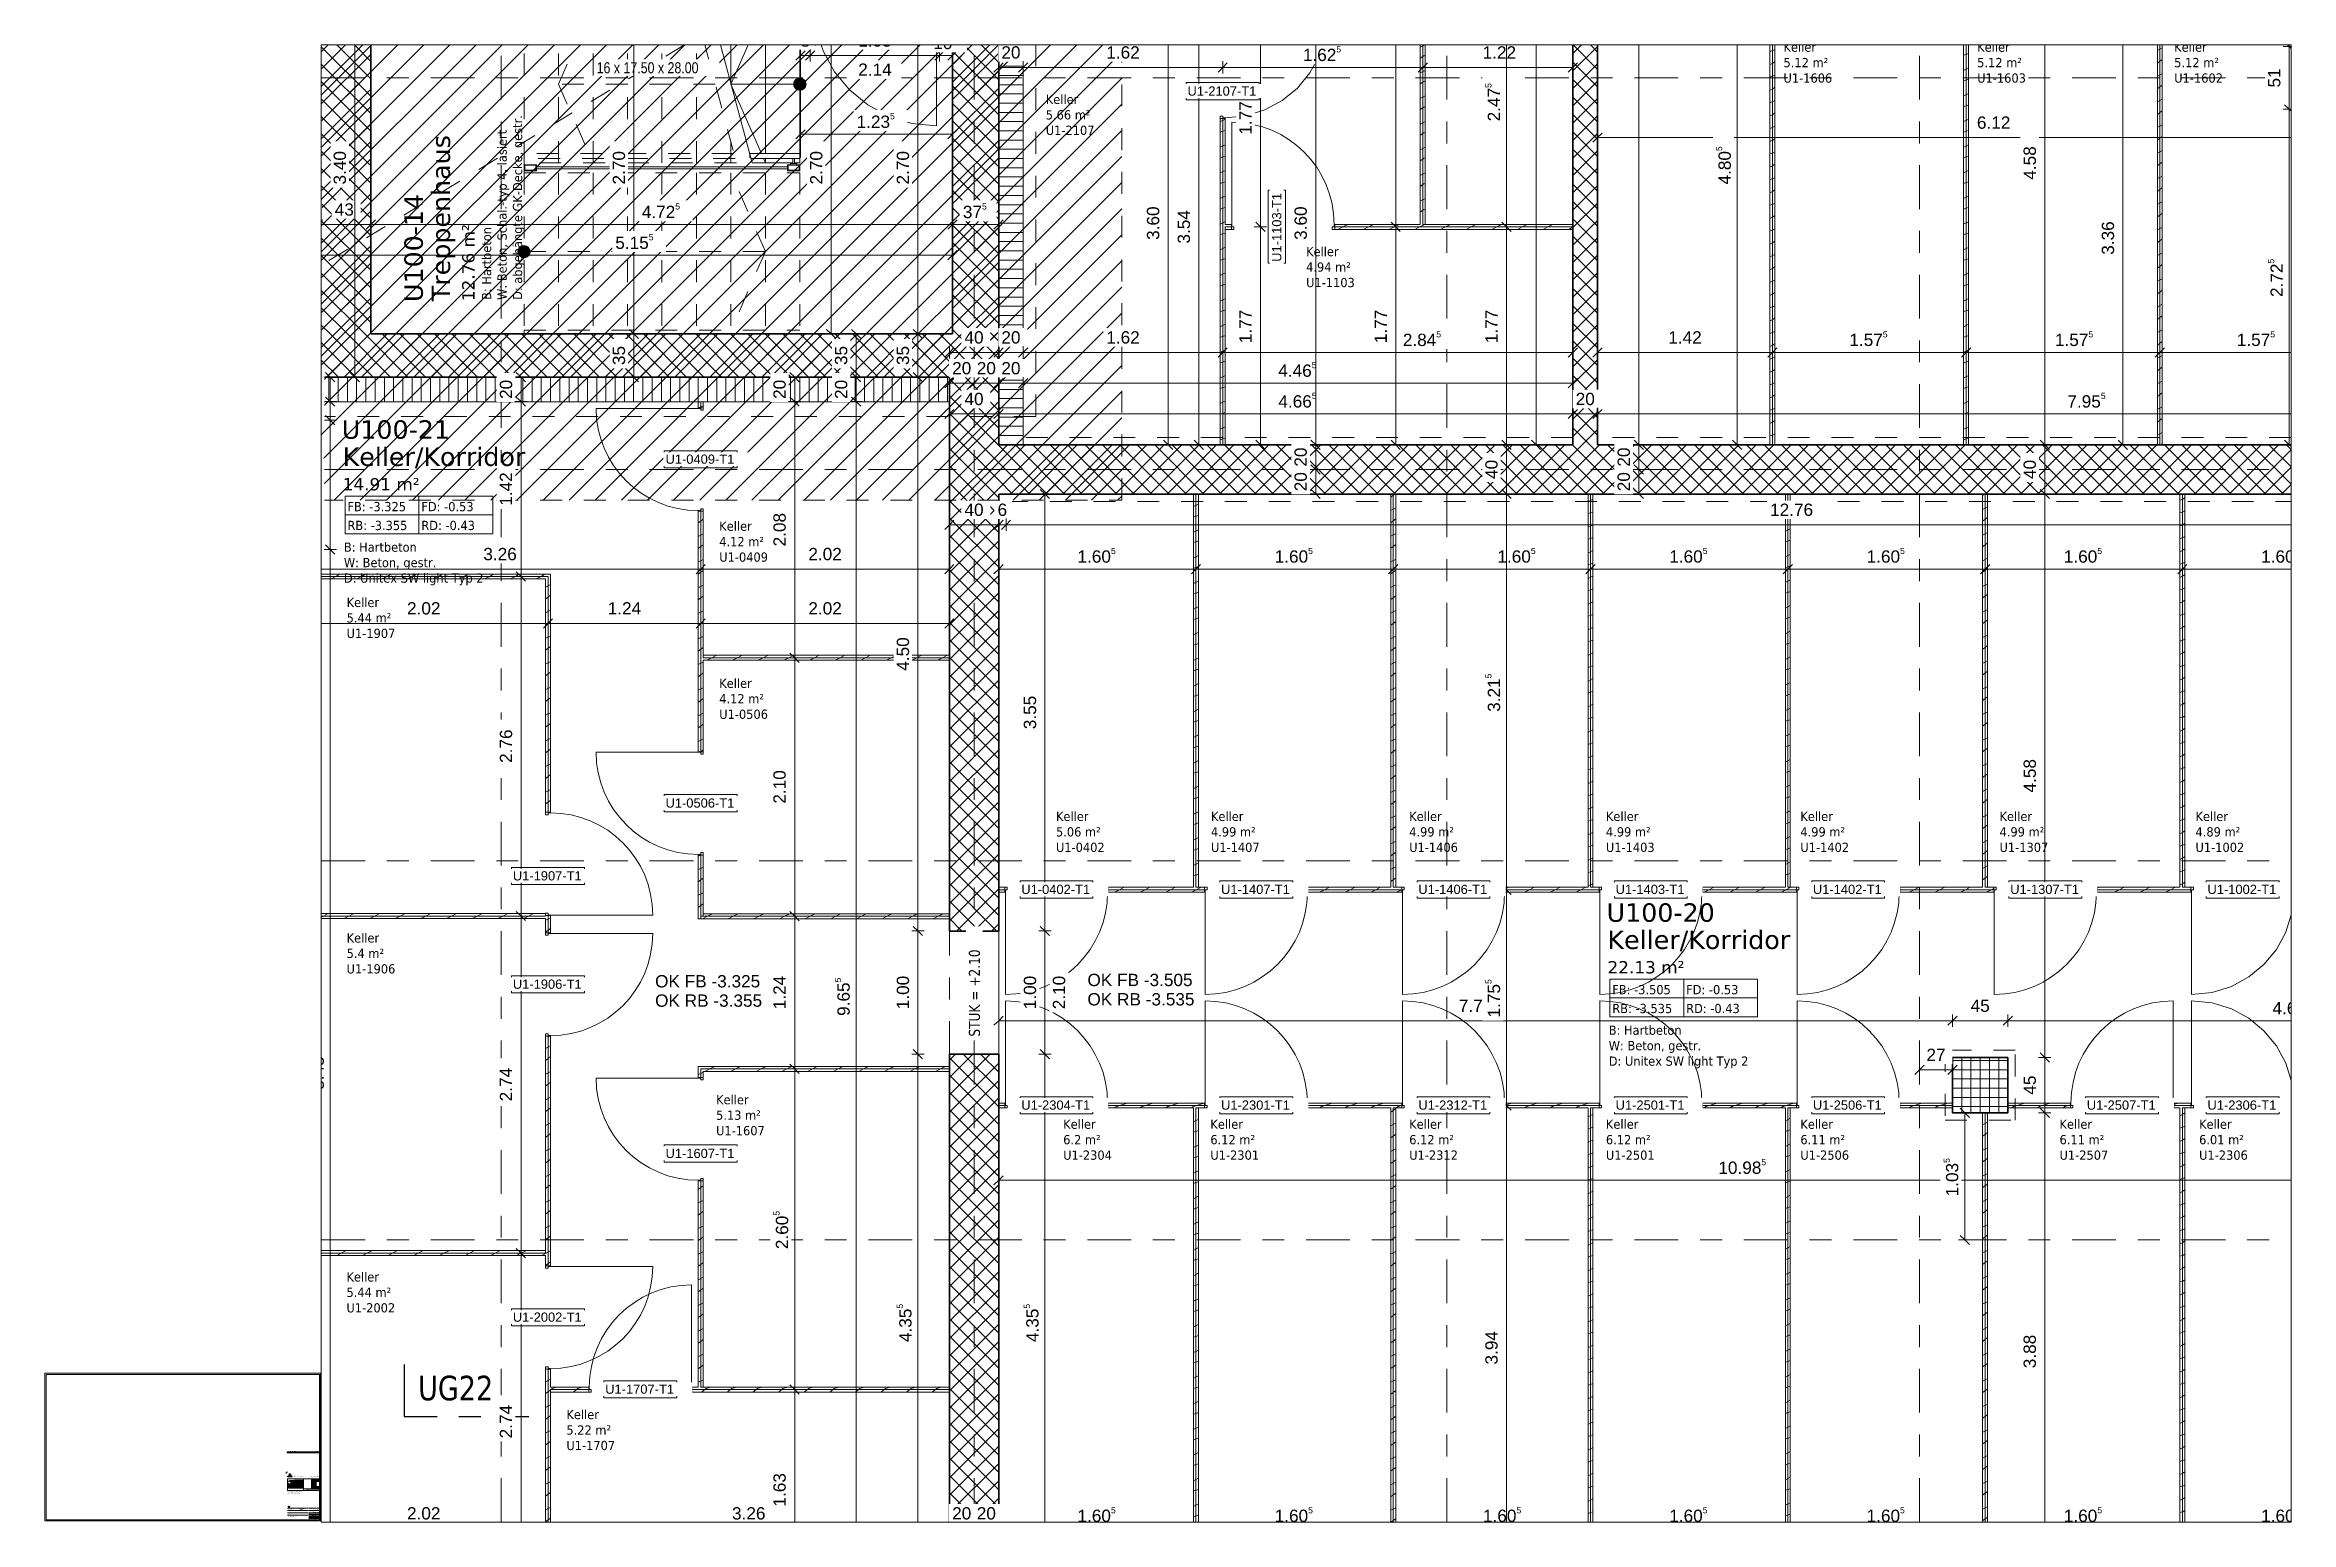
# Paper-space layout 'Layout1' of a CAD drawing. Header units: metres. Extents: x -1.7 to 12, y 0 to 9.
# The model-space entities are those that its viewports show. They can reach past a viewport. Long polylines and large blocks are cut down to what shows.
import ezdxf

# ---------------------------------------------------------------- set-up
doc = ezdxf.new("R2010")
doc.units = ezdxf.units.M
for name, pattern in [('_Rasterlinie_', [0.375, 0.2, -0.05, 0.075, -0.05]), ('_Schnittlinie_', [0.3, 0.15, -0.05, 0.05, -0.05]), ('_Strichpunkt - Fein', [0.2, 0.1, -0.05, 0, -0.05]), ('_Verdeckte Linien_', [0.15, 0.1, -0.05]), ('Grundrissdarstellung Sturz', [0.25, 0.15, -0.05, 0, -0.05]), ('IMPORT-_Verdeckte Linien_', [0.003, 0.002, -0.001]), ('IMPORT-Strichliert - Fein', [0.003, 0.002, -0.001]), ('Strichpunkt - Fein', [0.2, 0.1, -0.05, 0, -0.05]), ('Strichpunkt - Weit', [0.5, 0.2, -0.15, 0, -0.15])]:
    doc.linetypes.add(name, pattern=pattern)
for name, color, linetype, lineweight in [('A-____-____-DIMS', 7, 'Continuous', 5), ('A-____-____-DIMS-50', 7, 'Continuous', 5), ('A-AREA-____-IDEN', 7, 'Continuous', 5), ('A-DETL-____-HDLN', 7, '_Verdeckte Linien_', 9), ('A-DETL-____-THIN', 7, 'Continuous', 9), ('A-DETL-GENF-HDLN', 7, '_Verdeckte Linien_', 9), ('A-DETL-GENF-OTLN', 7, 'Continuous', 9), ('A-DOOR-____-IDEN', 7, 'Continuous', 5), ('A-DOOR-____-OTLN', 7, 'Continuous', 9), ('A-DOOR-FRAM-MCUT', 7, 'Continuous', 9), ('A-DOOR-OPNG-OTLN', 7, 'Continuous', 9), ('A-FLOR-____-OTLN', 7, 'Continuous', 9), ('A-FLOR-____-OVHD', 7, 'Strichpunkt - Fein', 9), ('A-FLOR-HRAL-MBND', 7, '_Verdeckte Linien_', 9), ('A-FLOR-HRAL-MCUT', 7, 'Continuous', 9), ('A-FLOR-HRAL-OTLN', 7, 'Continuous', 9), ('A-WALL-____-MCUT', 7, 'Continuous', 35), ('A-WALL-____-PATT', 7, 'Continuous', 35), ('A-WALL-FNSH-MCUT', 7, 'Continuous', 35), ('G-____-____-DIMS', 7, 'Continuous', 5), ('G-____-TTLB-OTLN', 7, 'Continuous', 9), ('G-____-TTLB-THIN', 7, 'Continuous', 9), ('G-XREF-____-OTLN', 7, 'Continuous', 9), ('Grafik der Bauteilliste', 7, 'Continuous', 5), ('S-COLS-____-MCUT', 7, 'Continuous', 35), ('S-COLS-____-OTLN', 7, 'Continuous', 9), ('S-GRID-____-OTLN', 7, 'Continuous', 5), ('S-STRS-____-IDEN', 7, 'Continuous', 9), ('S-STRS-____-MBND', 7, '_Strichpunkt - Fein', 9), ('S-STRS-____-OTLN', 7, 'Continuous', 9), ('Text', 7, 'Continuous', 5)]:
    doc.layers.add(name, color=color, linetype=linetype, lineweight=lineweight)
doc.layers.add('A-DETL-____-OTLN', color=5, linetype='Continuous', lineweight=9, true_color=0x0000ff)
doc.layers.add('G-____-____-SYMB', color=7, linetype='Strichpunkt - Weit', lineweight=5, true_color=0x008080)
doc.styles.add('Arial', font='arial.ttf', dxfattribs={"height": 0.1})
doc.styles.add('Arial_1', font='arial.ttf', dxfattribs={"height": 0.075})
doc.styles.add('Arial_10', font='arial.ttf', dxfattribs={"width": 0.975, "height": 0.005})
doc.styles.add('Arial_11', font='arial.ttf', dxfattribs={"width": 0.9, "height": 0.0025})
doc.styles.add('Arial_12', font='arial.ttf', dxfattribs={"width": 0.9, "height": 0.002})
doc.styles.add('Arial_3', font='arial.ttf', dxfattribs={"width": 0.8, "height": 0.09})
doc.styles.add('Arial_6', font='arial.ttf', dxfattribs={"width": 0.98, "height": 0.003})
doc.styles.add('Arial_7', font='arial.ttf', dxfattribs={"width": 0.99, "height": 0.00145})
doc.styles.add('Arial_8', font='arial.ttf', dxfattribs={"width": 0.98, "height": 0.002})
doc.styles.add('Arial_9', font='arial.ttf', dxfattribs={"height": 0.001})
doc.styles.add('Arial_B_1', font='arial.ttf', dxfattribs={"width": 1.02, "height": 0.005159})
doc.styles.add('Arial_B_2', font='arial.ttf', dxfattribs={"width": 1.06, "height": 0.00129})
doc.styles.add('Verdana', font='verdana.ttf', dxfattribs={"width": 0.8, "height": 0.09})
doc.styles.add('Verdana_1', font='verdana.ttf', dxfattribs={"width": 0.8, "height": 0.2})
doc.styles.add('Verdana_2', font='verdana.ttf', dxfattribs={"height": 0.1})
doc.styles.add('Verdana_3', font='verdana.ttf', dxfattribs={"width": 0.9, "height": 0.075})
doc.styles.add('Verdana_4', font='verdana.ttf', dxfattribs={"height": 0.15})
doc.styles.add('Verdana_7', font='verdana.ttf', dxfattribs={"height": 0.002})
doc.dimstyles.new('Arial_2_00mm_fein', dxfattribs={"dimscale": 0.3048, "dimtxt": 0.102026, "dimasz": 0.246063, "dimexe": 0.164042, "dimexo": 0.0625, "dimgap": 0.123031, "dimtad": 1, "dimdec": 1, "dimlfac": 100, "dimrnd": 0.5, "dimdsep": 46, "dimtxsty": 'Arial', "dimblk1": 'OBLIQUE', "dimblk2": 'OBLIQUE', "dimsah": 1, "dimcen": 0.09, "dimazin": 0, "dimtfac": 1, "dimtdec": 4, "dimtix": 1, "dimtmove": 0, "dimatfit": 3, "dimfxl": 0.164042, "dimfxlon": 1, "dimtvp": 1, "dimtfill": 1, "dimtolj": 1, "dimtzin": 0, "dimarcsym": 2})
doc.dimstyles.new('Arial_2_00mm_fein_2', dxfattribs={"dimscale": 0.3048, "dimtxt": 0.102026, "dimasz": 0.246063, "dimexe": 0.164042, "dimexo": 0.0625, "dimgap": 0.123031, "dimtad": 1, "dimrnd": 0.005, "dimzin": 0, "dimdsep": 46, "dimtxsty": 'Arial', "dimblk1": 'OBLIQUE', "dimblk2": 'OBLIQUE', "dimsah": 1, "dimcen": 0.09, "dimazin": 0, "dimtfac": 1, "dimtdec": 4, "dimtix": 1, "dimtmove": 0, "dimatfit": 3, "dimfxl": 0.164042, "dimfxlon": 1, "dimtvp": 1, "dimtfill": 1, "dimtolj": 1, "dimtzin": 0, "dimarcsym": 2})
doc.dimstyles.new('SUB_Rohbau_fein', dxfattribs={"dimscale": 0.3048, "dimtxt": 0.102026, "dimasz": 0.246063, "dimexe": 0.164042, "dimexo": 0.0625, "dimgap": 0.123031, "dimtad": 1, "dimdec": 1, "dimlfac": 100, "dimrnd": 0.5, "dimdsep": 46, "dimtxsty": 'Arial', "dimblk1": 'OBLIQUE', "dimblk2": 'OBLIQUE', "dimsah": 1, "dimcen": 0.09, "dimazin": 0, "dimtfac": 1, "dimtdec": 4, "dimtix": 1, "dimtmove": 0, "dimatfit": 3, "dimfxl": 0.164042, "dimfxlon": 1, "dimtvp": 1, "dimtfill": 1, "dimtolj": 1, "dimtzin": 0, "dimarcsym": 2})
doc.dimstyles.new('SUB_Rohbau_fein_1', dxfattribs={"dimscale": 0.3048, "dimtxt": 0.102026, "dimasz": 0.246063, "dimexe": 0.164042, "dimexo": 0.0625, "dimgap": 0.123031, "dimtad": 1, "dimrnd": 0.005, "dimzin": 0, "dimdsep": 46, "dimtxsty": 'Arial', "dimblk1": 'OBLIQUE', "dimblk2": 'OBLIQUE', "dimsah": 1, "dimcen": 0.09, "dimazin": 0, "dimtfac": 1, "dimtdec": 4, "dimtix": 1, "dimtmove": 0, "dimatfit": 3, "dimfxl": 0.164042, "dimfxlon": 1, "dimtvp": 1, "dimtfill": 1, "dimtolj": 1, "dimtzin": 0, "dimarcsym": 2})
doc.dimstyles.new('SUB_Rohbau_fein_2', dxfattribs={"dimscale": 0.3048, "dimtxt": 0.102026, "dimasz": 0.246063, "dimexe": 0.164042, "dimexo": 0.0625, "dimgap": 0.123031, "dimtad": 1, "dimrnd": 0.005, "dimzin": 0, "dimdsep": 46, "dimtxsty": 'Arial', "dimblk1": 'OBLIQUE', "dimblk2": 'OBLIQUE', "dimsah": 1, "dimcen": 0.09, "dimazin": 0, "dimtfac": 1, "dimtdec": 4, "dimtix": 1, "dimtmove": 2, "dimatfit": 3, "dimfxl": 0.164042, "dimfxlon": 1, "dimtvp": 1, "dimtfill": 1, "dimtolj": 1, "dimtzin": 0, "dimarcsym": 2})
doc.dimstyles.new('SUB_Rohbau_fein_6', dxfattribs={"dimscale": 0.3048, "dimtxt": 0.102026, "dimasz": 0.246063, "dimexe": 0.164042, "dimexo": 0.0625, "dimgap": 0.123031, "dimtad": 1, "dimdec": 1, "dimlfac": 100, "dimrnd": 0.5, "dimdsep": 46, "dimtxsty": 'Arial', "dimblk1": 'OBLIQUE', "dimblk2": 'OBLIQUE', "dimsah": 1, "dimcen": 0.09, "dimazin": 0, "dimtfac": 1, "dimtdec": 4, "dimtix": 1, "dimtmove": 0, "dimatfit": 3, "dimfxl": 0.164042, "dimfxlon": 1, "dimtvp": 1, "dimtfill": 1, "dimtolj": 1, "dimtzin": 0, "dimarcsym": 2})
doc.dimstyles.new('SUB_Rohbau_fein_7', dxfattribs={"dimscale": 0.3048, "dimtxt": 0.102026, "dimasz": 0.246063, "dimexe": 0.164042, "dimexo": 0.0625, "dimgap": 0.123031, "dimtad": 1, "dimrnd": 0.005, "dimzin": 0, "dimdsep": 46, "dimtxsty": 'Arial', "dimblk1": 'OBLIQUE', "dimblk2": 'OBLIQUE', "dimsah": 1, "dimcen": 0.09, "dimazin": 0, "dimtfac": 1, "dimtdec": 4, "dimtix": 1, "dimtmove": 0, "dimatfit": 3, "dimfxl": 0.164042, "dimfxlon": 1, "dimtvp": 1, "dimtfill": 1, "dimtolj": 1, "dimtzin": 0, "dimarcsym": 2})
doc.dimstyles.new('SUB_Rohbau_fein_mit_Höhe_1', dxfattribs={"dimscale": 0.3048, "dimtxt": 0.102026, "dimasz": 0.246063, "dimexe": 0.164042, "dimexo": 0.0625, "dimgap": 0.123031, "dimtad": 1, "dimrnd": 0.005, "dimzin": 0, "dimdsep": 46, "dimtxsty": 'Arial', "dimblk1": 'OBLIQUE', "dimblk2": 'OBLIQUE', "dimsah": 1, "dimcen": 0.09, "dimazin": 0, "dimtfac": 1, "dimtdec": 4, "dimtix": 1, "dimtmove": 0, "dimatfit": 3, "dimfxl": 0.164042, "dimfxlon": 1, "dimtvp": 1, "dimtfill": 1, "dimtolj": 1, "dimtzin": 0, "dimarcsym": 2})
doc.dimstyles.new('SUB_Rohbau_fein_mit_Höhe_2', dxfattribs={"dimscale": 0.3048, "dimtxt": 0.102026, "dimasz": 0.246063, "dimexe": 0.164042, "dimexo": 0.0625, "dimgap": 0.123031, "dimtad": 1, "dimdec": 1, "dimlfac": 100, "dimrnd": 0.5, "dimdsep": 46, "dimtxsty": 'Arial', "dimblk1": 'OBLIQUE', "dimblk2": 'OBLIQUE', "dimsah": 1, "dimcen": 0.09, "dimazin": 0, "dimtfac": 1, "dimtdec": 4, "dimtix": 1, "dimtmove": 0, "dimatfit": 3, "dimfxl": 0.164042, "dimfxlon": 1, "dimtvp": 1, "dimtfill": 1, "dimtolj": 1, "dimtzin": 0, "dimarcsym": 2})
pattern_1 = [(45, (0, 0), (-0.07071068, 0.07071068), []), (135, (0, 0), (-0.07071068, -0.07071068), [])]
pattern_2 = [(216.87, (0.0833, 0.20825), (0.624749256, 0.416501116), [0.10412, -0.93712]), (206.565, (0.20825, 0.14578), (-0.20825414, -0.2082493), [0.23283, -0.23283]), (198.435, (0.20825, 0.04165), (-0.41650024, -0.20824584), [0.13171, -0.52684])]

# ---------------------------------------------------------------- blocks, each defined once
blk = doc.blocks.new('Plankopf_A3_JF - Grundriss-UGExportPlankopf_dwg_PP_Parkplatz - 3300 x 5000_Beh-21081309-UG Export Plankopf-43716220-1_ Untergeschoss')
at = {"layer": 'G-XREF-____-OTLN', "color": 9, "true_color": 0xc0c0c0}
for p, q in [((-0.038, 0.013), (-0.038, 0.013)), ((-0.036, 0.015), (-0.036, 0.015)), ((-0.036, 0.015), (-0.036, 0.015)), ((-0.035, 0.015), (-0.035, 0.015)), ((-0.035, 0.014), (-0.035, 0.014)), ((-0.034, 0.015), (-0.034, 0.015))]:
    blk.add_line(p, q, dxfattribs=at)
at = {"layer": 'G-XREF-____-OTLN', "color": 9, "true_color": 0xc0c0c0, "flags": 128}
for points in [[(-0.033, 0.016), (-0.038, 0.016), (-0.038, 0.013), (-0.033, 0.013)], [(-0.034, 0.015), (-0.035, 0.015), (-0.035, 0.014), (-0.035, 0.014), (-0.035, 0.014), (-0.035, 0.014), (-0.035, 0.014), (-0.035, 0.014), (-0.035, 0.015), (-0.035, 0.015), (-0.035, 0.014), (-0.035, 0.014), (-0.035, 0.015), (-0.035, 0.015)]]:
    blk.add_lwpolyline(points, dxfattribs=at)
at = {"layer": 'G-XREF-____-OTLN', "color": 9, "true_color": 0xc0c0c0}
for centre, major_axis, start_param, end_param in [((-0.035, 0.015), (0.000375, 0), 0.438952, 4.308344), ((-0.035, 0.015), (0.000445, 0), 0.438952, 4.308344), ((-0.034, 0.015), (0.000122, 0), 3.36464, 6.475172), ((-0.034, 0.015), (0.0000962, 0), 0.191986, 1.762783)]:
    blk.add_ellipse(centre, major_axis=major_axis, ratio=0.999794, start_param=start_param, end_param=end_param, dxfattribs=at)
blk = doc.blocks.new('Plankopf_A3_JF - Grundriss-UGExportPlankopf_dwg_PP_Parkplatz - 2500 x 5000-17586958-UG Export Plankopf-43716221-1_ Untergeschoss')
at = {"layer": 'G-XREF-____-OTLN', "color": 9, "true_color": 0xc0c0c0}
for p, q in [((-0.069, -0.012), (-0.069, -0.012)), ((-0.067, -0.012), (-0.067, -0.012))]:
    blk.add_line(p, q, dxfattribs=at)
at = {"layer": 'G-XREF-____-OTLN', "color": 9, "true_color": 0xc0c0c0, "flags": 128}
blk.add_lwpolyline([(-0.067, -0.017), (-0.067, -0.012), (-0.069, -0.012), (-0.069, -0.017)], dxfattribs=at)
blk = doc.blocks.new('Plankopf_A3_JF - Grundriss-UGExportPlankopf_dwg_PP_Parkplatz - 2650 x 5000-17586959-UG Export Plankopf-43716222-1_ Untergeschoss')
at = {"layer": 'G-XREF-____-OTLN', "color": 9, "true_color": 0xc0c0c0}
for p, q in [((-0.061, -0.012), (-0.061, -0.012)), ((-0.058, -0.012), (-0.058, -0.012))]:
    blk.add_line(p, q, dxfattribs=at)
at = {"layer": 'G-XREF-____-OTLN', "color": 9, "true_color": 0xc0c0c0, "flags": 128}
blk.add_lwpolyline([(-0.058, -0.017), (-0.058, -0.012), (-0.061, -0.012), (-0.061, -0.017)], dxfattribs=at)
blk = doc.blocks.new('Plankopf_A3_JF - Grundriss-UGExportPlankopf_dwg_PP_Parkplatz - 2650 x 5000-V1-UG Export Plankopf-43716223-1_ Untergeschoss')
at = {"layer": 'G-XREF-____-OTLN', "color": 9, "true_color": 0xc0c0c0}
for p, q in [((-0.052, -0.012), (-0.052, -0.012)), ((-0.05, -0.012), (-0.05, -0.012))]:
    blk.add_line(p, q, dxfattribs=at)
at = {"layer": 'G-XREF-____-OTLN', "color": 9, "true_color": 0xc0c0c0, "flags": 128}
blk.add_lwpolyline([(-0.05, -0.017), (-0.05, -0.012), (-0.052, -0.012), (-0.052, -0.017)], dxfattribs=at)
blk = doc.blocks.new('Plankopf_A3_JF - Grundriss-UGExportPlankopf_dwg_PP_Parkplatz - 2650 x 5000-V2-UG Export Plankopf-43716224-1_ Untergeschoss')
at = {"layer": 'G-XREF-____-OTLN', "color": 9, "true_color": 0xc0c0c0}
for p, q in [((-0.026, -0.002), (-0.026, -0.002)), ((-0.024, -0.002), (-0.024, -0.002))]:
    blk.add_line(p, q, dxfattribs=at)
at = {"layer": 'G-XREF-____-OTLN', "color": 9, "true_color": 0xc0c0c0, "flags": 128}
blk.add_lwpolyline([(-0.024, -0.007), (-0.024, -0.002), (-0.026, -0.002), (-0.026, -0.007)], close=True, dxfattribs=at)
blk = doc.blocks.new('Plankopf_A3_JF - Grundriss-UGExportPlankopf_dwg_PP_Parkplatz - 1250 x 2200 Moto-8868791-UG Export Plankopf-43716225-1_ Untergeschoss')
at = {"layer": 'G-XREF-____-OTLN', "color": 9, "true_color": 0xc0c0c0}
blk.add_line((-0.044, -0.005), (-0.044, -0.005), dxfattribs=at)
at = {"layer": 'G-XREF-____-OTLN', "color": 9, "true_color": 0xc0c0c0, "flags": 128}
blk.add_lwpolyline([(-0.043, -0.005), (-0.044, -0.005), (-0.044, -0.007), (-0.043, -0.007), (-0.043, -0.005), (-0.043, -0.005)], dxfattribs=at)
blk = doc.blocks.new('Plankopf_A3_JF - Grundriss-UGExportPlankopf_dwg_PP_Parkplatz - 2650 x 5000-V4-UG Export Plankopf-43716226-1_ Untergeschoss')
at = {"layer": 'G-XREF-____-OTLN', "color": 9, "true_color": 0xc0c0c0, "flags": 128}
blk.add_lwpolyline([(-0.078, 0.01), (-0.073, 0.01), (-0.073, 0.012), (-0.078, 0.012)], dxfattribs=at)
blk = doc.blocks.new('Plankopf_A3_JF - Grundriss-UGExportPlankopf_dwg_PP_Parkplatz - 2650 x 5000-V5-UG Export Plankopf-43716227-1_ Untergeschoss')
at = {"layer": 'G-XREF-____-OTLN', "color": 9, "true_color": 0xc0c0c0, "flags": 128}
blk.add_lwpolyline([(-0.073, 0.007), (-0.073, 0.01), (-0.078, 0.01)], dxfattribs=at)
blk = doc.blocks.new('Plankopf_A3_JF - Grundriss-UGExportPlankopf_dwg_PP_Parkplatz - 2650 x 5000-V6-UG Export Plankopf-43716228-1_ Untergeschoss')
at = {"layer": 'G-XREF-____-OTLN', "color": 9, "true_color": 0xc0c0c0, "flags": 128}
blk.add_lwpolyline([(-0.078, -0.004), (-0.073, -0.004), (-0.073, -0.002), (-0.078, -0.002)], dxfattribs=at)
blk = doc.blocks.new('Plankopf_A3_JF - Grundriss-UGExportPlankopf_dwg_PP_Parkplatz - 2650 x 5000-V7-UG Export Plankopf-43716229-1_ Untergeschoss')
at = {"layer": 'G-XREF-____-OTLN', "color": 9, "true_color": 0xc0c0c0}
blk.add_line((-0.073, 0.004), (-0.078, 0.004), dxfattribs=at)
at = {"layer": 'G-XREF-____-OTLN', "color": 9, "true_color": 0xc0c0c0, "flags": 128}
blk.add_lwpolyline([(-0.078, 0.001), (-0.073, 0.001), (-0.073, 0.004), (-0.073, 0.004)], dxfattribs=at)
blk = doc.blocks.new('Plankopf_A3_JF - Grundriss-UGExportPlankopf_dwg_PP_Parkplatz - 2500 x 5000-V8-UG Export Plankopf-43716230-1_ Untergeschoss')
at = {"layer": 'G-XREF-____-OTLN', "color": 9, "true_color": 0xc0c0c0, "flags": 128}
blk.add_lwpolyline([(-0.078, -0.012), (-0.073, -0.012), (-0.073, -0.01), (-0.078, -0.01)], dxfattribs=at)
blk = doc.blocks.new('Plankopf_A3_JF - Grundriss-UGExportPlankopf_dwg_PP_Parkplatz - 2500 x 5000-V9-UG Export Plankopf-43716231-1_ Untergeschoss')
at = {"layer": 'G-XREF-____-OTLN', "color": 9, "true_color": 0xc0c0c0}
blk.add_line((-0.073, -0.005), (-0.078, -0.005), dxfattribs=at)
at = {"layer": 'G-XREF-____-OTLN', "color": 9, "true_color": 0xc0c0c0, "flags": 128}
blk.add_lwpolyline([(-0.078, -0.007), (-0.073, -0.007), (-0.073, -0.005), (-0.073, -0.005)], dxfattribs=at)
blk = doc.blocks.new('Plankopf_A3_JF - Grundriss-UGExportPlankopf_dwg_PP_Parkplatz - 2650 x 5000-V10-UG Export Plankopf-43716232-1_ Untergeschoss')
at = {"layer": 'G-XREF-____-OTLN', "color": 9, "true_color": 0xc0c0c0, "flags": 128}
blk.add_lwpolyline([(-0.068, 0.01), (-0.063, 0.01), (-0.063, 0.012), (-0.068, 0.012)], close=True, dxfattribs=at)
blk = doc.blocks.new('Plankopf_A3_JF - Grundriss-UGExportPlankopf_dwg_PP_Parkplatz - 2650 x 5000-V11-UG Export Plankopf-43716233-1_ Untergeschoss')
at = {"layer": 'G-XREF-____-OTLN', "color": 9, "true_color": 0xc0c0c0, "flags": 128}
blk.add_lwpolyline([(-0.063, 0.007), (-0.063, 0.01), (-0.068, 0.01), (-0.068, 0.007)], dxfattribs=at)
blk = doc.blocks.new('Plankopf_A3_JF - Grundriss-UGExportPlankopf_dwg_PP_Parkplatz - 2650 x 5000-V12-UG Export Plankopf-43716234-1_ Untergeschoss')
at = {"layer": 'G-XREF-____-OTLN', "color": 9, "true_color": 0xc0c0c0}
blk.add_line((-0.048, 0.007), (-0.048, 0.007), dxfattribs=at)
at = {"layer": 'G-XREF-____-OTLN', "color": 9, "true_color": 0xc0c0c0, "flags": 128}
blk.add_lwpolyline([(-0.043, 0.007), (-0.048, 0.007), (-0.048, 0.004), (-0.043, 0.004), (-0.043, 0.007), (-0.043, 0.007)], dxfattribs=at)
blk = doc.blocks.new('Plankopf_A3_JF - Grundriss-UGExportPlankopf_dwg_PP_Parkplatz - 2650 x 5000-8868460-UG Export Plankopf-43716235-1_ Untergeschoss')
at = {"layer": 'G-XREF-____-OTLN', "color": 9, "true_color": 0xc0c0c0}
blk.add_line((-0.058, 0.022), (-0.058, 0.022), dxfattribs=at)
at = {"layer": 'G-XREF-____-OTLN', "color": 9, "true_color": 0xc0c0c0, "flags": 128}
blk.add_lwpolyline([(-0.063, 0.022), (-0.058, 0.022), (-0.058, 0.024), (-0.063, 0.024)], dxfattribs=at)
blk = doc.blocks.new('Plankopf_A3_JF - Grundriss-UGExportPlankopf_dwg_PP_Parkplatz - 2650 x 5000-V13-UG Export Plankopf-43716236-1_ Untergeschoss')
at = {"layer": 'G-XREF-____-OTLN', "color": 9, "true_color": 0xc0c0c0}
blk.add_line((-0.058, 0.013), (-0.058, 0.013), dxfattribs=at)
at = {"layer": 'G-XREF-____-OTLN', "color": 9, "true_color": 0xc0c0c0, "flags": 128}
blk.add_lwpolyline([(-0.063, 0.013), (-0.058, 0.013), (-0.058, 0.016), (-0.063, 0.016)], dxfattribs=at)
blk = doc.blocks.new('Plankopf_A3_JF - Grundriss-UGExportPlankopf_dwg_PP_Parkplatz - 2650 x 5000-V14-UG Export Plankopf-43716237-1_ Untergeschoss')
at = {"layer": 'G-XREF-____-OTLN', "color": 9, "true_color": 0xc0c0c0}
for p, q in [((-0.053, 0.022), (-0.053, 0.022)), ((-0.048, 0.022), (-0.048, 0.022))]:
    blk.add_line(p, q, dxfattribs=at)
at = {"layer": 'G-XREF-____-OTLN', "color": 9, "true_color": 0xc0c0c0, "flags": 128}
blk.add_lwpolyline([(-0.053, 0.024), (-0.053, 0.022), (-0.048, 0.022), (-0.048, 0.024)], close=True, dxfattribs=at)
blk = doc.blocks.new('Plankopf_A3_JF - Grundriss-UGExportPlankopf_dwg_PP_Parkplatz - 2650 x 5000-V15-UG Export Plankopf-43716238-1_ Untergeschoss')
at = {"layer": 'G-XREF-____-OTLN', "color": 9, "true_color": 0xc0c0c0, "flags": 128}
blk.add_lwpolyline([(-0.053, 0.027), (-0.053, 0.024), (-0.048, 0.024), (-0.048, 0.027)], close=True, dxfattribs=at)
blk = doc.blocks.new('Plankopf_A3_JF - Grundriss-UGExportPlankopf_dwg_PP_Parkplatz - 2650 x 5000-V16-UG Export Plankopf-43716239-1_ Untergeschoss')
at = {"layer": 'G-XREF-____-OTLN', "color": 9, "true_color": 0xc0c0c0, "flags": 128}
blk.add_lwpolyline([(-0.043, 0.018), (-0.043, 0.021), (-0.048, 0.021), (-0.048, 0.018)], close=True, dxfattribs=at)
blk = doc.blocks.new('Plankopf_A3_JF - Grundriss-UGExportPlankopf_dwg_PP_Parkplatz - 2650 x 5000-V17-UG Export Plankopf-43716240-1_ Untergeschoss')
at = {"layer": 'G-XREF-____-OTLN', "color": 9, "true_color": 0xc0c0c0}
blk.add_line((-0.048, 0.013), (-0.048, 0.013), dxfattribs=at)
at = {"layer": 'G-XREF-____-OTLN', "color": 9, "true_color": 0xc0c0c0, "flags": 128}
blk.add_lwpolyline([(-0.043, 0.013), (-0.043, 0.016), (-0.048, 0.016), (-0.048, 0.013), (-0.043, 0.013), (-0.043, 0.013)], dxfattribs=at)
blk = doc.blocks.new('Plankopf_A3_JF - Grundriss-UGExportPlankopf_dwg_PP_Parkplatz - 2650 x 5000-V18-UG Export Plankopf-43716241-1_ Untergeschoss')
at = {"layer": 'G-XREF-____-OTLN', "color": 9, "true_color": 0xc0c0c0}
for p, q in [((-0.048, 0.022), (-0.048, 0.022)), ((-0.043, 0.022), (-0.043, 0.022))]:
    blk.add_line(p, q, dxfattribs=at)
at = {"layer": 'G-XREF-____-OTLN', "color": 9, "true_color": 0xc0c0c0, "flags": 128}
blk.add_lwpolyline([(-0.043, 0.024), (-0.048, 0.024), (-0.048, 0.022), (-0.043, 0.022)], close=True, dxfattribs=at)
blk = doc.blocks.new('Plankopf_A3_JF - Grundriss-UGExportPlankopf_dwg_PP_Parkplatz - 2650 x 5000-V19-UG Export Plankopf-43716242-1_ Untergeschoss')
at = {"layer": 'G-XREF-____-OTLN', "color": 9, "true_color": 0xc0c0c0, "flags": 128}
blk.add_lwpolyline([(-0.043, 0.027), (-0.048, 0.027), (-0.048, 0.024), (-0.043, 0.024)], close=True, dxfattribs=at)
blk = doc.blocks.new('Plankopf_A3_JF - Grundriss-UGExportPlankopf_dwg_PP_Parkplatz - 2650 x 5000-V20-UG Export Plankopf-43716243-1_ Untergeschoss')
at = {"layer": 'G-XREF-____-OTLN', "color": 9, "true_color": 0xc0c0c0}
blk.add_line((-0.038, 0.018), (-0.038, 0.018), dxfattribs=at)
at = {"layer": 'G-XREF-____-OTLN', "color": 9, "true_color": 0xc0c0c0, "flags": 128}
blk.add_lwpolyline([(-0.033, 0.021), (-0.038, 0.021), (-0.038, 0.018), (-0.033, 0.018)], dxfattribs=at)
blk = doc.blocks.new('Plankopf_A3_JF - Grundriss-UGExportPlankopf_dwg_PP_Parkplatz - 2650 x 5000-V21-UG Export Plankopf-43716244-1_ Untergeschoss')
at = {"layer": 'G-XREF-____-OTLN', "color": 9, "true_color": 0xc0c0c0}
blk.add_line((-0.038, 0.022), (-0.038, 0.022), dxfattribs=at)
at = {"layer": 'G-XREF-____-OTLN', "color": 9, "true_color": 0xc0c0c0, "flags": 128}
blk.add_lwpolyline([(-0.033, 0.024), (-0.038, 0.024), (-0.038, 0.022), (-0.033, 0.022)], dxfattribs=at)
blk = doc.blocks.new('Plankopf_A3_JF - Grundriss-UGExportPlankopf_dwg_PP_Parkplatz - 2650 x 5000-V22-UG Export Plankopf-43716245-1_ Untergeschoss')
at = {"layer": 'G-XREF-____-OTLN', "color": 9, "true_color": 0xc0c0c0, "flags": 128}
blk.add_lwpolyline([(-0.033, 0.027), (-0.038, 0.027), (-0.038, 0.024), (-0.033, 0.024)], dxfattribs=at)
blk = doc.blocks.new('Plankopf_A3_JF - Grundriss-UGExportPlankopf_dwg_PP_Parkplatz - 3520 x 5000-21080552-UG Export Plankopf-43716246-1_ Untergeschoss')
at = {"layer": 'G-XREF-____-OTLN', "color": 9, "true_color": 0xc0c0c0}
for p, q in [((-0.033, -0.003), (-0.038, -0.003)), ((-0.036, -0.005), (-0.036, -0.005)), ((-0.036, -0.005), (-0.036, -0.005)), ((-0.035, -0.005), (-0.035, -0.005)), ((-0.035, -0.006), (-0.035, -0.005)), ((-0.034, -0.005), (-0.034, -0.005))]:
    blk.add_line(p, q, dxfattribs=at)
at = {"layer": 'G-XREF-____-OTLN', "color": 9, "true_color": 0xc0c0c0, "flags": 128}
for points in [[(-0.038, -0.003), (-0.038, -0.007), (-0.033, -0.007), (-0.033, -0.003)], [(-0.034, -0.005), (-0.035, -0.005), (-0.035, -0.005), (-0.035, -0.006), (-0.035, -0.006), (-0.035, -0.006), (-0.035, -0.006), (-0.035, -0.005), (-0.035, -0.005), (-0.035, -0.005), (-0.035, -0.005), (-0.035, -0.005), (-0.035, -0.005), (-0.035, -0.005)]]:
    blk.add_lwpolyline(points, dxfattribs=at)
at = {"layer": 'G-XREF-____-OTLN', "color": 9, "true_color": 0xc0c0c0}
for centre, major_axis, start_param, end_param in [((-0.035, -0.005), (0.000375, 0), 0.438952, 4.308344), ((-0.035, -0.005), (0.000445, 0), 0.438952, 4.308344), ((-0.034, -0.005), (0.000122, 0), 3.36464, 6.475172), ((-0.034, -0.005), (0.0000962, 0), 0.191986, 1.762783)]:
    blk.add_ellipse(centre, major_axis=major_axis, ratio=0.999794, start_param=start_param, end_param=end_param, dxfattribs=at)
blk = doc.blocks.new('Plankopf_A3_JF - Grundriss-UGExportPlankopf_dwg_PP_Parkplatz - 3520 x 5000-V23-UG Export Plankopf-43716247-1_ Untergeschoss')
at = {"layer": 'G-XREF-____-OTLN', "color": 9, "true_color": 0xc0c0c0}
for p, q in [((-0.038, 0), (-0.038, 0)), ((-0.036, -0.002), (-0.036, -0.002)), ((-0.036, -0.002), (-0.036, -0.002)), ((-0.035, -0.001), (-0.035, -0.001)), ((-0.035, -0.002), (-0.035, -0.002)), ((-0.034, -0.002), (-0.034, -0.002))]:
    blk.add_line(p, q, dxfattribs=at)
at = {"layer": 'G-XREF-____-OTLN', "color": 9, "true_color": 0xc0c0c0, "flags": 128}
for points in [[(-0.033, 0), (-0.038, 0), (-0.038, -0.003), (-0.033, -0.003), (-0.033, -0.002)], [(-0.034, -0.001), (-0.035, -0.002), (-0.035, -0.002), (-0.035, -0.002), (-0.035, -0.002), (-0.035, -0.002), (-0.035, -0.002), (-0.035, -0.002), (-0.035, -0.002), (-0.035, -0.002), (-0.035, -0.002), (-0.035, -0.002), (-0.035, -0.002), (-0.035, -0.002)]]:
    blk.add_lwpolyline(points, dxfattribs=at)
at = {"layer": 'G-XREF-____-OTLN', "color": 9, "true_color": 0xc0c0c0}
for centre, major_axis, start_param, end_param in [((-0.035, -0.002), (0.000375, 0), 0.438952, 4.308344), ((-0.035, -0.002), (0.000445, 0), 0.438952, 4.308344), ((-0.034, -0.002), (0.000122, 0), 3.36464, 6.475172), ((-0.034, -0.002), (0.0000962, 0), 0.191986, 1.762783)]:
    blk.add_ellipse(centre, major_axis=major_axis, ratio=0.999794, start_param=start_param, end_param=end_param, dxfattribs=at)
blk = doc.blocks.new('Plankopf_A3_JF - Grundriss-UGExportPlankopf_dwg_PP_Parkplatz - 2650 x 5000-V25-UG Export Plankopf-43716248-1_ Untergeschoss')
at = {"layer": 'G-XREF-____-OTLN', "color": 9, "true_color": 0xc0c0c0}
blk.add_line((0.005, -0.002), (0.005, -0.002), dxfattribs=at)
at = {"layer": 'G-XREF-____-OTLN', "color": 9, "true_color": 0xc0c0c0, "flags": 128}
blk.add_lwpolyline([(0.008, -0.007), (0.008, -0.002), (0.005, -0.002), (0.005, -0.007)], close=True, dxfattribs=at)
blk = doc.blocks.new('Plankopf_A3_JF - Grundriss-UGExportPlankopf_dwg_PP_Parkplatz - 2650 x 5000-V26-UG Export Plankopf-43716249-1_ Untergeschoss')
at = {"layer": 'G-XREF-____-OTLN', "color": 9, "true_color": 0xc0c0c0}
for p, q in [((0.008, -0.012), (0.008, -0.012)), ((0.01, -0.012), (0.01, -0.012))]:
    blk.add_line(p, q, dxfattribs=at)
at = {"layer": 'G-XREF-____-OTLN', "color": 9, "true_color": 0xc0c0c0, "flags": 128}
blk.add_lwpolyline([(0.01, -0.017), (0.01, -0.012), (0.008, -0.012), (0.008, -0.017)], dxfattribs=at)
blk = doc.blocks.new('Plankopf_A3_JF - Grundriss-UGExportPlankopf_dwg_PP_Parkplatz - 1250 x 2200 Moto-V27-UG Export Plankopf-43716250-1_ Untergeschoss')
at = {"layer": 'G-XREF-____-OTLN', "color": 9, "true_color": 0xc0c0c0}
for p, q in [((-0.018, -0.012), (-0.018, -0.012)), ((-0.017, -0.012), (-0.017, -0.012))]:
    blk.add_line(p, q, dxfattribs=at)
at = {"layer": 'G-XREF-____-OTLN', "color": 9, "true_color": 0xc0c0c0, "flags": 128}
blk.add_lwpolyline([(-0.018, -0.015), (-0.017, -0.015), (-0.017, -0.012), (-0.018, -0.012)], close=True, dxfattribs=at)
blk = doc.blocks.new('Plankopf_A3_JF - Grundriss-UGExportPlankopf_dwg_PP_Parkplatz - 3300 x 5000_Beh-V28-UG Export Plankopf-43716251-1_ Untergeschoss')
at = {"layer": 'G-XREF-____-OTLN', "color": 9, "true_color": 0xc0c0c0}
for p, q in [((-0.001, -0.002), (-0.001, -0.002)), ((0, -0.004), (0, -0.004)), ((0, -0.004), (0, -0.004)), ((0, -0.005), (0, -0.004)), ((0, -0.005), (0, -0.005)), ((0, -0.005), (0, -0.005)), ((0.001, -0.005), (0, -0.005))]:
    blk.add_line(p, q, dxfattribs=at)
at = {"layer": 'G-XREF-____-OTLN', "color": 9, "true_color": 0xc0c0c0, "flags": 128}
for points in [[(0.002, -0.002), (-0.001, -0.002), (-0.001, -0.007), (0.002, -0.007), (0.002, -0.002), (0.002, -0.002)], [(0, -0.004), (0, -0.005), (0, -0.005), (0.001, -0.005), (0.001, -0.005), (0.001, -0.005), (0.001, -0.005), (0, -0.005), (0, -0.005), (0, -0.004), (0, -0.004), (0, -0.004), (0, -0.004), (0, -0.004)]]:
    blk.add_lwpolyline(points, dxfattribs=at)
at = {"layer": 'G-XREF-____-OTLN', "color": 9, "true_color": 0xc0c0c0}
for centre, major_axis, start_param, end_param in [((0, -0.005), (0.000445, 0), 2.009748, 5.87914), ((0, -0.004), (0.000122, 0), 4.935437, 8.045968), ((0, -0.004), (0.0000962, 0), 1.762783, 3.333579), ((0, -0.005), (0.000375, 0), 2.009748, 5.87914)]:
    blk.add_ellipse(centre, major_axis=major_axis, ratio=0.999794, start_param=start_param, end_param=end_param, dxfattribs=at)
blk = doc.blocks.new('Plankopf_A3_JF - Grundriss-UGExportPlankopf_dwg_PP_Parkplatz - 3500 x 5000-21602457-UG Export Plankopf-43716252-1_ Untergeschoss')
at = {"layer": 'G-XREF-____-OTLN', "color": 9, "true_color": 0xc0c0c0}
for p, q in [((-0.023, -0.005), (-0.023, -0.005)), ((-0.022, -0.004), (-0.022, -0.004)), ((-0.022, -0.004), (-0.022, -0.004)), ((-0.022, -0.005), (-0.022, -0.004)), ((-0.022, -0.005), (-0.022, -0.005)), ((-0.022, -0.005), (-0.022, -0.005))]:
    blk.add_line(p, q, dxfattribs=at)
at = {"layer": 'G-XREF-____-OTLN', "color": 9, "true_color": 0xc0c0c0, "flags": 128}
for points in [[(-0.02, -0.002), (-0.024, -0.002), (-0.024, -0.007), (-0.02, -0.007), (-0.02, -0.002), (-0.02, -0.002)], [(-0.022, -0.004), (-0.022, -0.005), (-0.022, -0.005), (-0.022, -0.005), (-0.021, -0.005), (-0.021, -0.005), (-0.022, -0.005), (-0.022, -0.005), (-0.022, -0.005), (-0.022, -0.004), (-0.022, -0.004), (-0.022, -0.004), (-0.022, -0.004), (-0.022, -0.004)]]:
    blk.add_lwpolyline(points, dxfattribs=at)
at = {"layer": 'G-XREF-____-OTLN', "color": 9, "true_color": 0xc0c0c0}
for centre, major_axis, start_param, end_param in [((-0.022, -0.005), (0.000445, 0), 2.009748, 5.87914), ((-0.022, -0.004), (0.000122, 0), 4.935437, 8.045968), ((-0.022, -0.004), (0.0000962, 0), 1.762783, 3.333579), ((-0.022, -0.005), (0.000375, 0), 2.009748, 5.87914)]:
    blk.add_ellipse(centre, major_axis=major_axis, ratio=0.999794, start_param=start_param, end_param=end_param, dxfattribs=at)
blk = doc.blocks.new('Plankopf_A3_JF - Grundriss-UGExportPlankopf_dwg_AM_Steigeisen - Typ 1-17944481-UG Export Plankopf-43716253-1_ Untergeschoss')
at = {"layer": 'G-XREF-____-OTLN', "flags": 128}
blk.add_lwpolyline([(0, 0), (0, 0), (0, 0), (0, 0)], dxfattribs=at)
blk.add_lwpolyline([(0, 0), (0, 0), (0, 0), (0, 0)], dxfattribs=at)
at = {"layer": 'G-XREF-____-OTLN'}
blk.add_open_spline([(0, 0), (0, 0), (0, 0), (0, 0), (0, 0), (0, 0), (0, 0), (0, 0), (0, 0), (0, 0), (0, 0), (0, 0), (0, 0), (0, 0), (0, 0), (0, 0), (0, 0), (0, 0), (0, 0), (0, 0), (0, 0), (0, 0), (0, 0), (0, 0), (0, 0), (0, 0), (0, 0), (0, 0), (0, 0), (0, 0), (0, 0), (0, 0), (0, 0), (0, 0), (0, 0), (0, 0)], degree=3, knots=[0, 0, 0, 0, 0.083333, 0.125, 0.166667, 0.208333, 0.229167, 0.25, 0.291667, 0.333333, 0.354167, 0.375, 0.395833, 0.416667, 0.4375, 0.458333, 0.479167, 0.5, 0.520833, 0.541667, 0.5625, 0.583333, 0.604167, 0.625, 0.645833, 0.666667, 0.6875, 0.708333, 0.75, 0.770833, 0.791667, 0.833333, 0.875, 0.916667, 1, 1, 1, 1], dxfattribs=at)
blk.add_open_spline([(0, 0), (0, 0), (0, 0), (0, 0), (0, 0), (0, 0), (0, 0), (0, 0), (0, 0), (0, 0), (0, 0), (0, 0), (0, 0), (0, 0), (0, 0), (0, 0), (0, 0), (0, 0), (0, 0), (0, 0), (0, 0), (0, 0), (0, 0), (0, 0), (0, 0), (0, 0), (0, 0), (0, 0), (0, 0), (0, 0), (0, 0), (0, 0), (0, 0), (0, 0), (0, 0), (0, 0)], degree=3, knots=[0, 0, 0, 0, 0.083333, 0.125, 0.166667, 0.208333, 0.229167, 0.25, 0.291667, 0.333333, 0.354167, 0.375, 0.395833, 0.416667, 0.4375, 0.458333, 0.479167, 0.5, 0.520833, 0.541667, 0.5625, 0.583333, 0.604167, 0.625, 0.645833, 0.666667, 0.6875, 0.708333, 0.75, 0.770833, 0.791667, 0.833333, 0.875, 0.916667, 1, 1, 1, 1], dxfattribs=at)
blk = doc.blocks.new('Plankopf_A3_JF - Grundriss-UGExportPlankopf_dwg_AM_Steigeisen - Typ 1-17944846-UG Export Plankopf-43716254-1_ Untergeschoss')
at = {"layer": 'G-XREF-____-OTLN', "flags": 128}
blk.add_lwpolyline([(0, 0), (0, 0), (0, 0), (0, 0)], dxfattribs=at)
blk.add_lwpolyline([(0, 0), (0, 0), (0, 0), (0, 0)], dxfattribs=at)
at = {"layer": 'G-XREF-____-OTLN'}
blk.add_open_spline([(0, 0), (0, 0), (0, 0), (0, 0), (0, 0), (0, 0), (0, 0), (0, 0), (0, 0), (0, 0), (0, 0), (0, 0), (0, 0), (0, 0), (0, 0), (0, 0), (0, 0), (0, 0), (0, 0), (0, 0), (0, 0), (0, 0), (0, 0), (0, 0), (0, 0), (0, 0), (0, 0), (0, 0), (0, 0), (0, 0), (0, 0), (0, 0), (0, 0), (0, 0), (0, 0), (0, 0)], degree=3, knots=[0, 0, 0, 0, 0.083333, 0.125, 0.166667, 0.208333, 0.229167, 0.25, 0.291667, 0.333333, 0.354167, 0.375, 0.395833, 0.416667, 0.4375, 0.458333, 0.479167, 0.5, 0.520833, 0.541667, 0.5625, 0.583333, 0.604167, 0.625, 0.645833, 0.666667, 0.6875, 0.708333, 0.75, 0.770833, 0.791667, 0.833333, 0.875, 0.916667, 1, 1, 1, 1], dxfattribs=at)
blk.add_open_spline([(0, 0), (0, 0), (0, 0), (0, 0), (0, 0), (0, 0), (0, 0), (0, 0), (0, 0), (0, 0), (0, 0), (0, 0), (0, 0), (0, 0), (0, 0), (0, 0), (0, 0), (0, 0), (0, 0), (0, 0), (0, 0), (0, 0), (0, 0), (0, 0), (0, 0), (0, 0), (0, 0), (0, 0), (0, 0), (0, 0), (0, 0), (0, 0), (0, 0), (0, 0), (0, 0), (0, 0)], degree=3, knots=[0, 0, 0, 0, 0.083333, 0.125, 0.166667, 0.208333, 0.229167, 0.25, 0.291667, 0.333333, 0.354167, 0.375, 0.395833, 0.416667, 0.4375, 0.458333, 0.479167, 0.5, 0.520833, 0.541667, 0.5625, 0.583333, 0.604167, 0.625, 0.645833, 0.666667, 0.6875, 0.708333, 0.75, 0.770833, 0.791667, 0.833333, 0.875, 0.916667, 1, 1, 1, 1], dxfattribs=at)
blk = doc.blocks.new('Plankopf_A3_JF - Grundriss-UGExportPlankopf_dwg_PP_Parkplatz - 3975 x 5000-21080458-UG Export Plankopf-43716255-1_ Untergeschoss')
at = {"layer": 'G-XREF-____-OTLN', "color": 9, "true_color": 0xc0c0c0}
for p, q in [((-0.036, 0.01), (-0.036, 0.01)), ((-0.036, 0.01), (-0.036, 0.01)), ((-0.035, 0.01), (-0.035, 0.01)), ((-0.035, 0.01), (-0.035, 0.01)), ((-0.034, 0.01), (-0.034, 0.01))]:
    blk.add_line(p, q, dxfattribs=at)
at = {"layer": 'G-XREF-____-OTLN', "color": 9, "true_color": 0xc0c0c0, "flags": 128}
for points in [[(-0.033, 0.012), (-0.038, 0.012), (-0.038, 0.008), (-0.033, 0.008)], [(-0.034, 0.01), (-0.035, 0.01), (-0.035, 0.01), (-0.035, 0.01), (-0.035, 0.01), (-0.035, 0.01), (-0.035, 0.01), (-0.035, 0.01), (-0.035, 0.01), (-0.035, 0.01), (-0.035, 0.01), (-0.035, 0.01), (-0.035, 0.01), (-0.035, 0.01)]]:
    blk.add_lwpolyline(points, dxfattribs=at)
at = {"layer": 'G-XREF-____-OTLN', "color": 9, "true_color": 0xc0c0c0}
for centre, major_axis, start_param, end_param in [((-0.035, 0.01), (0.000375, 0), 0.438952, 4.308344), ((-0.035, 0.01), (0.000445, 0), 0.438952, 4.308344), ((-0.034, 0.01), (0.000122, 0), 3.36464, 6.475172), ((-0.034, 0.01), (0.0000962, 0), 0.191986, 1.762783)]:
    blk.add_ellipse(centre, major_axis=major_axis, ratio=0.999794, start_param=start_param, end_param=end_param, dxfattribs=at)
blk = doc.blocks.new('Plankopf_A3_JF - Grundriss-UGExportPlankopf_dwg_PP_Parkplatz - 3975 x 5000-V29-UG Export Plankopf-43716256-1_ Untergeschoss')
at = {"layer": 'G-XREF-____-OTLN', "color": 9, "true_color": 0xc0c0c0}
for p, q in [((-0.038, 0.004), (-0.038, 0.004)), ((-0.036, 0.006), (-0.036, 0.006)), ((-0.036, 0.006), (-0.036, 0.006)), ((-0.035, 0.006), (-0.035, 0.006)), ((-0.035, 0.006), (-0.035, 0.006)), ((-0.034, 0.006), (-0.034, 0.006))]:
    blk.add_line(p, q, dxfattribs=at)
at = {"layer": 'G-XREF-____-OTLN', "color": 9, "true_color": 0xc0c0c0, "flags": 128}
for points in [[(-0.033, 0.008), (-0.038, 0.008), (-0.038, 0.004), (-0.033, 0.004)], [(-0.034, 0.006), (-0.035, 0.006), (-0.035, 0.006), (-0.035, 0.006), (-0.035, 0.006), (-0.035, 0.006), (-0.035, 0.006), (-0.035, 0.006), (-0.035, 0.006), (-0.035, 0.006), (-0.035, 0.006), (-0.035, 0.006), (-0.035, 0.006), (-0.035, 0.006)]]:
    blk.add_lwpolyline(points, dxfattribs=at)
at = {"layer": 'G-XREF-____-OTLN', "color": 9, "true_color": 0xc0c0c0}
for centre, major_axis, start_param, end_param in [((-0.035, 0.006), (0.000375, 0), 0.438952, 4.308344), ((-0.035, 0.006), (0.000445, 0), 0.438952, 4.308344), ((-0.034, 0.006), (0.000122, 0), 3.36464, 6.475172), ((-0.034, 0.006), (0.0000962, 0), 0.191986, 1.762783)]:
    blk.add_ellipse(centre, major_axis=major_axis, ratio=0.999794, start_param=start_param, end_param=end_param, dxfattribs=at)
blk = doc.blocks.new('Plankopf_A3_JF - Grundriss-UGExportPlankopf_dwg_PP_Parkplatz - 3500 x 5000-21087691-UG Export Plankopf-43716257-1_ Untergeschoss')
at = {"layer": 'G-XREF-____-OTLN', "color": 9, "true_color": 0xc0c0c0}
for p, q in [((-0.009, -0.005), (-0.009, -0.005)), ((-0.009, -0.005), (-0.009, -0.005)), ((-0.008, -0.004), (-0.008, -0.004)), ((-0.008, -0.004), (-0.008, -0.004)), ((-0.008, -0.005), (-0.008, -0.004)), ((-0.008, -0.005), (-0.008, -0.005))]:
    blk.add_line(p, q, dxfattribs=at)
at = {"layer": 'G-XREF-____-OTLN', "color": 9, "true_color": 0xc0c0c0, "flags": 128}
blk.add_lwpolyline([(-0.006, -0.002), (-0.01, -0.002), (-0.01, -0.007), (-0.006, -0.007)], close=True, dxfattribs=at)
blk.add_lwpolyline([(-0.008, -0.004), (-0.008, -0.005), (-0.008, -0.005), (-0.008, -0.005), (-0.007, -0.005), (-0.008, -0.005), (-0.008, -0.005), (-0.008, -0.005), (-0.008, -0.005), (-0.008, -0.004), (-0.008, -0.004), (-0.008, -0.004), (-0.008, -0.004), (-0.008, -0.004)], dxfattribs=at)
at = {"layer": 'G-XREF-____-OTLN', "color": 9, "true_color": 0xc0c0c0}
for centre, major_axis, start_param, end_param in [((-0.008, -0.005), (0.000445, 0), 2.009748, 5.87914), ((-0.008, -0.005), (0.000375, 0), 2.009748, 5.87914), ((-0.008, -0.004), (0.000122, 0), 4.935437, 8.045968), ((-0.008, -0.004), (0.0000962, 0), 1.762783, 3.333579)]:
    blk.add_ellipse(centre, major_axis=major_axis, ratio=0.999794, start_param=start_param, end_param=end_param, dxfattribs=at)
blk = doc.blocks.new('Plankopf_A3_JF - Grundriss-UGExportPlankopf_dwg_PP_Parkplatz - 2650 x 5000-V31-UG Export Plankopf-43716258-1_ Untergeschoss')
at = {"layer": 'G-XREF-____-OTLN', "color": 9, "true_color": 0xc0c0c0}
for p, q in [((0.011, -0.002), (0.011, -0.002)), ((0.014, -0.002), (0.014, -0.002))]:
    blk.add_line(p, q, dxfattribs=at)
at = {"layer": 'G-XREF-____-OTLN', "color": 9, "true_color": 0xc0c0c0, "flags": 128}
blk.add_lwpolyline([(0.011, -0.007), (0.014, -0.007), (0.014, -0.002), (0.011, -0.002)], close=True, dxfattribs=at)
blk = doc.blocks.new('Plankopf_A3_JF - Grundriss-UGExportPlankopf_dwg_AM_BD_DD_Symbol - BD-32206561-UG Export Plankopf-43716259-1_ Untergeschoss')
at = {"layer": 'G-XREF-____-OTLN', "linetype": 'IMPORT-_Verdeckte Linien_', "true_color": 0x808080}
blk.add_hatch(color=8, dxfattribs=at).paths.add_polyline_path([(0, 0), (0, 0.00185), (0.00045, 0.00185), (0.00008, 0.00177)])
at = {"layer": 'G-XREF-____-OTLN', "flags": 128}
blk.add_lwpolyline([(0.00045, 0.00185), (0.00045, 0), (0, 0), (0.00008, 0.00177), (0.00045, 0.00185), (0, 0.00185), (0, 0)], dxfattribs=at)
blk.add_lwpolyline([(0, 0), (0, 0.00185), (0.00045, 0.00185), (0.00045, 0)], close=True, dxfattribs=at)
blk = doc.blocks.new('Plankopf_A3_JF - Grundriss-UGExportPlankopf_dwg_AM_BD_DD_Symbol - BD-33443952-UG Export Plankopf-43716260-1_ Untergeschoss')
at = {"layer": 'G-XREF-____-OTLN', "linetype": 'IMPORT-_Verdeckte Linien_', "true_color": 0x808080}
blk.add_hatch(color=8, dxfattribs=at).paths.add_polyline_path([(0, 0), (0, 0.001), (0.001, 0.001), (0, 0.001)])
at = {"layer": 'G-XREF-____-OTLN', "flags": 128}
for points in [[(0.001, 0.001), (0.001, 0), (0, 0)], [(0, 0), (0, 0.001), (0.001, 0.001), (0, 0.001), (0, 0.001)], [(0, 0.001), (0, 0.001), (0.001, 0.001), (0.001, 0), (0, 0)]]:
    blk.add_lwpolyline(points, dxfattribs=at)
blk = doc.blocks.new('Plankopf_A3_JF - Grundriss-UGExportPlankopf_dwg_Wandöffnung rechteckig - WD-23712005-UG Export Plankopf-43716261-1_ Untergeschoss')
at = {"layer": 'G-XREF-____-OTLN', "flags": 128}
for points in [[(0.000375, -0.000125), (-0.000125, -0.000125), (0.000375, 0.000125), (0.000375, -0.000125), (-0.000125, 0.000125)], [(0.000375, 0.000125), (-0.000125, 0.000125), (-0.000125, -0.000125)]]:
    blk.add_lwpolyline(points, dxfattribs=at)
blk = doc.blocks.new('Plankopf_A3_JF - Grundriss-UGExportPlankopf_dwg_Wandöffnung rechteckig - WD-23711355-UG Export Plankopf-43716262-1_ Untergeschoss')
at = {"layer": 'G-XREF-____-OTLN', "linetype": 'IMPORT-Strichliert - Fein'}
blk.add_line((-0.000325, 0.000085), (0.000575, 0.000085), dxfattribs=at)
at = {"layer": 'G-XREF-____-OTLN', "linetype": 'IMPORT-Strichliert - Fein', "flags": 128}
blk.add_lwpolyline([(0.000575, -0.000085), (-0.000325, 0.000085), (-0.000325, -0.000085), (0.000575, -0.000085), (0.000575, 0.000085), (-0.000325, -0.000085)], dxfattribs=at)
blk = doc.blocks.new('Plankopf_A3_JF - Grundriss-UGExportPlankopf_dwg_AM_Steigeisen - Typ 1-23792368-UG Export Plankopf-43716263-1_ Untergeschoss')
at = {"layer": 'G-XREF-____-OTLN', "flags": 128}
blk.add_lwpolyline([(0, 0), (0, 0), (0, 0), (0, 0)], dxfattribs=at)
blk.add_lwpolyline([(0, 0), (0, 0), (0, 0), (0, 0)], dxfattribs=at)
at = {"layer": 'G-XREF-____-OTLN'}
blk.add_open_spline([(0, 0), (0, 0), (0, 0), (0, 0), (0, 0), (0, 0), (0, 0), (0, 0), (0, 0), (0, 0), (0, 0), (0, 0), (0, 0), (0, 0), (0, 0), (0, 0), (0, 0), (0, 0), (0, 0), (0, 0), (0, 0), (0, 0), (0, 0), (0, 0), (0, 0), (0, 0), (0, 0), (0, 0), (0, 0), (0, 0), (0, 0), (0, 0), (0, 0), (0, 0), (0, 0), (0, 0)], degree=3, knots=[0, 0, 0, 0, 0.083333, 0.125, 0.166667, 0.208333, 0.229167, 0.25, 0.291667, 0.333333, 0.354167, 0.375, 0.395833, 0.416667, 0.4375, 0.458333, 0.479167, 0.5, 0.520833, 0.541667, 0.5625, 0.583333, 0.604167, 0.625, 0.645833, 0.666667, 0.6875, 0.708333, 0.75, 0.770833, 0.791667, 0.833333, 0.875, 0.916667, 1, 1, 1, 1], dxfattribs=at)
blk.add_open_spline([(0, 0), (0, 0), (0, 0), (0, 0), (0, 0), (0, 0), (0, 0), (0, 0), (0, 0), (0, 0), (0, 0), (0, 0), (0, 0), (0, 0), (0, 0), (0, 0), (0, 0), (0, 0), (0, 0), (0, 0), (0, 0), (0, 0), (0, 0), (0, 0), (0, 0), (0, 0), (0, 0), (0, 0), (0, 0), (0, 0), (0, 0), (0, 0), (0, 0), (0, 0), (0, 0), (0, 0)], degree=3, knots=[0, 0, 0, 0, 0.083333, 0.125, 0.166667, 0.208333, 0.229167, 0.25, 0.291667, 0.333333, 0.354167, 0.375, 0.395833, 0.416667, 0.4375, 0.458333, 0.479167, 0.5, 0.520833, 0.541667, 0.5625, 0.583333, 0.604167, 0.625, 0.645833, 0.666667, 0.6875, 0.708333, 0.75, 0.770833, 0.791667, 0.833333, 0.875, 0.916667, 1, 1, 1, 1], dxfattribs=at)
blk = doc.blocks.new('Plankopf_A3_JF - Grundriss-UGExportPlankopf_dwg_Bogen rund - 0_6 a-23794430-UG Export Plankopf-43716264-1_ Untergeschoss')
at = {"layer": 'G-XREF-____-OTLN', "flags": 128}
blk.add_lwpolyline([(0, 0), (0, 0), (0, 0), (0, 0), (0, 0), (0, 0), (0, 0), (0, 0), (0, 0), (0, 0), (0, 0), (0, 0), (0, 0), (0, 0), (0, 0), (0, 0), (0, 0), (0, 0), (0, 0), (0, 0), (0, 0), (0, 0), (0, 0), (0, 0), (0, 0), (0, 0), (0, 0), (0, 0), (0, 0), (0, 0), (0, 0), (0, 0), (0, 0), (0, 0), (0, 0), (0, 0), (0, 0), (0, 0), (0, 0), (0, 0), (0, 0), (0, 0), (0, 0), (0, 0), (0, 0), (0, 0), (0, 0), (0, 0), (0, 0), (0, 0), (0, 0), (0, 0), (0, 0), (0, 0), (0, 0), (0, 0), (0, 0), (0, 0), (0, 0), (0, 0), (0, 0), (0, 0), (0, 0), (0, 0), (0, 0), (0, 0), (0, 0), (0, 0), (0, 0), (0, 0), (0, 0), (0, 0), (0, 0), (0, 0), (0, 0), (0, 0), (0, 0), (0, 0), (0, 0), (0, 0), (0, 0), (0, 0)], close=True, dxfattribs=at)
blk = doc.blocks.new('Plankopf_A3_JF - Grundriss-UGExportPlankopf_dwg_PP_Parkplatz - 2650 x 5000-V3-UG Export Plankopf-43716265-1_ Untergeschoss')
at = {"layer": 'G-XREF-____-OTLN', "linetype": 'IMPORT-_Verdeckte Linien_'}
for p, q in [((-0.006, -0.002), (-0.006, -0.002)), ((-0.004, -0.002), (-0.004, -0.002))]:
    blk.add_line(p, q, dxfattribs=at)
at = {"layer": 'G-XREF-____-OTLN', "linetype": 'IMPORT-_Verdeckte Linien_', "flags": 128}
blk.add_lwpolyline([(-0.004, -0.002), (-0.004, -0.002), (-0.006, -0.002), (-0.006, -0.002)], dxfattribs=at)
at = {"layer": 'G-XREF-____-OTLN', "color": 9, "true_color": 0xc0c0c0, "flags": 128}
blk.add_lwpolyline([(-0.006, -0.002), (-0.006, -0.007), (-0.004, -0.007), (-0.004, -0.002)], dxfattribs=at)
blk = doc.blocks.new('Plankopf_A3_JF - Grundriss-UGExportPlankopf_dwg_PP_Parkplatz - 3520 x 5000-V24-UG Export Plankopf-43716266-1_ Untergeschoss')
at = {"layer": 'G-XREF-____-OTLN', "color": 9, "true_color": 0xc0c0c0}
for p, q in [((-0.038, 0.004), (-0.038, 0.004)), ((-0.036, 0.002), (-0.036, 0.002)), ((-0.036, 0.002), (-0.036, 0.002)), ((-0.035, 0.002), (-0.035, 0.002)), ((-0.035, 0.001), (-0.035, 0.002)), ((-0.034, 0.002), (-0.034, 0.002))]:
    blk.add_line(p, q, dxfattribs=at)
at = {"layer": 'G-XREF-____-OTLN', "linetype": 'IMPORT-_Verdeckte Linien_'}
blk.add_line((-0.033, 0.004), (-0.033, 0.004), dxfattribs=at)
at = {"layer": 'G-XREF-____-OTLN', "color": 9, "true_color": 0xc0c0c0, "flags": 128}
for points in [[(-0.033, 0.004), (-0.038, 0.004), (-0.038, 0), (-0.033, 0)], [(-0.034, 0.002), (-0.035, 0.002), (-0.035, 0.002), (-0.035, 0.001), (-0.035, 0.001), (-0.035, 0.001), (-0.035, 0.001), (-0.035, 0.002), (-0.035, 0.002), (-0.035, 0.002), (-0.035, 0.002), (-0.035, 0.002), (-0.035, 0.002), (-0.035, 0.002)]]:
    blk.add_lwpolyline(points, dxfattribs=at)
at = {"layer": 'G-XREF-____-OTLN', "linetype": 'IMPORT-_Verdeckte Linien_', "flags": 128}
blk.add_lwpolyline([(-0.033, 0), (-0.033, 0), (-0.033, 0.004), (-0.033, 0.004)], dxfattribs=at)
at = {"layer": 'G-XREF-____-OTLN', "color": 9, "true_color": 0xc0c0c0}
for centre, major_axis, start_param, end_param in [((-0.035, 0.002), (0.000375, 0), 0.438952, 4.308344), ((-0.035, 0.002), (0.000445, 0), 0.438952, 4.308344), ((-0.034, 0.002), (0.000122, 0), 3.36464, 6.475172), ((-0.034, 0.002), (0.0000962, 0), 0.191986, 1.762783)]:
    blk.add_ellipse(centre, major_axis=major_axis, ratio=0.999794, start_param=start_param, end_param=end_param, dxfattribs=at)
blk = doc.blocks.new('Plankopf_A3_JF - Grundriss-UGExportPlankopf_dwg_Fertigteiltreppe_332cm_Lauf4 - Fertigteiltreppe_332cm_Lauf1-18031219-UG Export Plankopf-43716267-1_ Untergeschoss')
at = {"layer": 'G-XREF-____-OTLN'}
for p, q in [((-0.007, 0.004), (-0.007, 0.003)), ((-0.006, 0.004), (-0.006, 0.004)), ((-0.006, 0.003), (-0.006, 0.003)), ((-0.006, 0.003), (-0.006, 0.003))]:
    blk.add_line(p, q, dxfattribs=at)
at = {"layer": 'G-XREF-____-OTLN', "flags": 128}
for points in [[(-0.007, 0.004), (-0.007, 0.004), (-0.007, 0.004)], [(-0.007, 0.004), (-0.006, 0.004), (-0.006, 0.003)], [(-0.006, 0.003), (-0.006, 0.003), (-0.006, 0.003), (-0.006, 0.003), (-0.005, 0.003), (-0.005, 0.004), (-0.006, 0.004), (-0.006, 0.003)], [(-0.006, 0.004), (-0.006, 0.004), (-0.006, 0.003)], [(-0.006, 0.004), (-0.006, 0.004), (-0.006, 0.003)]]:
    blk.add_lwpolyline(points, dxfattribs=at)
blk = doc.blocks.new('Plankopf_A3_JF - Grundriss-UGExportPlankopf_dwg_Fertigteiltreppe_Flucht_280cm1 - Fertigteiltreppe_Flucht_280cm-18173232-UG Export Plankopf-43716268-1_ Untergeschoss')
at = {"layer": 'G-XREF-____-OTLN'}
for p, q in [((0.001, 0.011), (0.001, 0.01)), ((0.001, 0.011), (0.002, 0.011)), ((0.001, 0.01), (0.001, 0.01)), ((0.001, 0.01), (0.001, 0.01))]:
    blk.add_line(p, q, dxfattribs=at)
at = {"layer": 'G-XREF-____-OTLN', "linetype": 'IMPORT-_Verdeckte Linien_'}
blk.add_line((0.001, 0.01), (0.001, 0.01), dxfattribs=at)
at = {"layer": 'G-XREF-____-OTLN', "flags": 128}
for points in [[(0.001, 0.011), (0.001, 0.011), (0.001, 0.011)], [(0.001, 0.01), (0.002, 0.01), (0.002, 0.01), (0.002, 0.011), (0.002, 0.011), (0.002, 0.01)], [(0.001, 0.011), (0.001, 0.011), (0.001, 0.01)]]:
    blk.add_lwpolyline(points, dxfattribs=at)
blk = doc.blocks.new('Plankopf_A3_JF - Grundriss-UGExportPlankopf_dwg_PP_Parkplatz - 2650 x 5000-V30-UG Export Plankopf-43716269-1_ Untergeschoss')
at = {"layer": 'G-XREF-____-OTLN', "linetype": 'IMPORT-_Verdeckte Linien_'}
for p, q in [((-0.013, -0.002), (-0.013, -0.002)), ((-0.01, -0.002), (-0.01, -0.002))]:
    blk.add_line(p, q, dxfattribs=at)
at = {"layer": 'G-XREF-____-OTLN', "color": 9, "true_color": 0xc0c0c0}
blk.add_line((-0.01, -0.002), (-0.012, -0.002), dxfattribs=at)
at = {"layer": 'G-XREF-____-OTLN', "linetype": 'IMPORT-_Verdeckte Linien_', "flags": 128}
for points in [[(-0.012, -0.002), (-0.013, -0.002), (-0.013, -0.002)], [(-0.01, -0.002), (-0.01, -0.002), (-0.01, -0.002)]]:
    blk.add_lwpolyline(points, dxfattribs=at)
at = {"layer": 'G-XREF-____-OTLN', "color": 9, "true_color": 0xc0c0c0, "flags": 128}
blk.add_lwpolyline([(-0.013, -0.002), (-0.013, -0.007), (-0.01, -0.007), (-0.01, -0.002)], dxfattribs=at)
blk = doc.blocks.new('Plankopf_A3_JF - Grundriss-UGExportPlankopf_dwg_AM_Cret_Silent - Cret Silent 945-V32-UG Export Plankopf-43716270-1_ Untergeschoss')
at = {"layer": 'G-XREF-____-OTLN', "flags": 128}
blk.add_lwpolyline([(0, 0), (0, 0), (0, 0), (0, 0)], dxfattribs=at)
blk.add_lwpolyline([(0, 0), (0, 0), (0, 0), (0, 0)], dxfattribs=at)
at = {"layer": 'G-XREF-____-OTLN', "linetype": 'IMPORT-_Verdeckte Linien_', "flags": 128}
blk.add_lwpolyline([(0, 0), (0, 0), (0, 0), (0, 0)], dxfattribs=at)
at = {"layer": 'G-XREF-____-OTLN', "linetype": 'IMPORT-_Verdeckte Linien_'}
for radius, start, end in [(0.00001, 180, 360), (0.00001, 360, 180), (0.000045, 180, 360), (0.000045, 360, 180)]:
    blk.add_arc((0, 0), radius, start, end, dxfattribs=at)
blk = doc.blocks.new('Plankopf_A3_JF - Grundriss-UGExportPlankopf_dwg_AM_Cret_Silent - Cret Silent 945-V33-UG Export Plankopf-43716271-1_ Untergeschoss')
at = {"layer": 'G-XREF-____-OTLN', "linetype": 'IMPORT-_Verdeckte Linien_', "flags": 128}
blk.add_lwpolyline([(0, 0), (0, 0), (0, 0), (0, 0)], dxfattribs=at)
at = {"layer": 'G-XREF-____-OTLN', "flags": 128}
blk.add_lwpolyline([(0, 0), (0, 0), (0, 0), (0, 0)], dxfattribs=at)
blk.add_lwpolyline([(0, 0), (0, 0), (0, 0), (0, 0)], dxfattribs=at)
at = {"layer": 'G-XREF-____-OTLN', "linetype": 'IMPORT-_Verdeckte Linien_'}
for radius, start, end in [(0.00001, 180, 360), (0.00001, 360, 180), (0.000045, 180, 360), (0.000045, 360, 180)]:
    blk.add_arc((0, 0), radius, start, end, dxfattribs=at)
blk = doc.blocks.new('Plankopf_A3_JF - Grundriss-UGExportPlankopf_dwg_Construction_Access doors-panels_Knauf_E101-DE_alutop-access-panel-basis-ceiling_wall_2014 - alutop Revisionsklappe BASIS Decke _ Wand - 600x600-33085069-UG Export Plankopf-43716272-1_ Untergeschoss')
at = {"layer": 'G-XREF-____-OTLN', "linetype": 'IMPORT-_Verdeckte Linien_'}
blk.add_line((-0.017, -0.016), (-0.017, -0.016), dxfattribs=at)
blk.add_line((-0.017, -0.016), (-0.017, -0.016), dxfattribs=at)
at = {"layer": 'G-XREF-____-OTLN', "linetype": 'IMPORT-_Verdeckte Linien_', "flags": 128}
for points in [[(-0.017, -0.016), (-0.017, -0.016), (-0.017, -0.016), (-0.017, -0.016), (-0.017, -0.015)], [(-0.017, -0.016), (-0.017, -0.016), (-0.017, -0.016), (-0.017, -0.016)]]:
    blk.add_lwpolyline(points, dxfattribs=at)
at = {"layer": 'G-XREF-____-OTLN', "flags": 128}
blk.add_lwpolyline([(-0.017, -0.016), (-0.017, -0.016), (-0.016, -0.016), (-0.016, -0.016)], dxfattribs=at)
at = {"layer": 'G-XREF-____-OTLN', "linetype": 'IMPORT-_Verdeckte Linien_'}
blk.add_arc((-0.017, -0.016), 0.0006, 90, 180, dxfattribs=at)
blk = doc.blocks.new('Plankopf_A3_JF - Grundriss-UGExportPlankopf_dwg_Family - ___-13919876-UG Export Plankopf-43716273-1_ Untergeschoss')
at = {"layer": 'G-XREF-____-OTLN', "color": 18, "true_color": 0x4c0000}
blk.add_line((-0.069, 0.037), (0.023, 0.037), dxfattribs=at)
at = {"layer": 'G-XREF-____-OTLN', "color": 18, "true_color": 0x4c0000, "flags": 128}
blk.add_lwpolyline([(0.032, -0.02), (-0.079, -0.02), (-0.084, 0.032), (-0.076, 0.032), (-0.073, 0.035)], dxfattribs=at)
at = {"layer": 'G-XREF-____-OTLN', "color": 18, "true_color": 0x4c0000}
for centre, radius, start, end in [((-0.069, 0.031), 0.00549, 89.9662, 137.7689), ((0.023, 0.027), 0.01, 55.1454, 89.9991), ((-0.458, -0.017), 0.489, 3.5028, 6.166), ((-0.458, -0.017), 0.49, 359.7162, 3.4855)]:
    blk.add_arc(centre, radius, start, end, dxfattribs=at)
blk = doc.blocks.new('Plankopf_A3_JF - Grundriss-UGExportPlankopf_dwg_Rampenpfeil - Geschnitten-40296203-UG Export Plankopf-43716274-1_ Untergeschoss')
at = {"layer": 'G-XREF-____-OTLN'}
for p, q in [((0, 0.006), (0.012, 0.004)), ((0.012, 0.006), (0.012, 0)), ((0.012, 0.006), (0.012, 0))]:
    blk.add_line(p, q, dxfattribs=at)
at = {"layer": 'G-XREF-____-OTLN', "flags": 128}
for points in [[(0, 0), (0.012, 0), (0.012, 0.006), (0, 0.006), (0, 0), (0.012, 0.002)], [(0.012, 0.004), (0.019, 0.003), (0.012, 0.002)]]:
    blk.add_lwpolyline(points, dxfattribs=at)
blk = doc.blocks.new('Plankopf_A3_JF - Grundriss-UGExportPlankopf_dwg-43716219-1_ Untergeschoss')
at = {"layer": 'G-XREF-____-OTLN'}
h = blk.add_hatch(dxfattribs=at)
h.set_pattern_fill('FP_1', color=256, style=0, pattern_type=2)
h.set_pattern_definition(pattern_1)
h.paths.add_polyline_path([(-0.07, 0.031), (-0.07, 0.031), (-0.016, 0.031), (-0.016, 0.031)])
h = blk.add_hatch(dxfattribs=at)
h.set_pattern_fill('FP_1', color=256, style=0, pattern_type=2)
h.set_pattern_definition(pattern_1)
edge = h.paths.add_edge_path()
edge.add_line((-0.02, 0.03), (-0.02, 0.03))
edge.add_line((-0.02, 0.03), (-0.02, 0.03))
edge = h.paths.add_edge_path()
edge.add_line((-0.025, 0.03), (-0.025, 0.03))
edge.add_line((-0.025, 0.03), (-0.025, 0.03))
edge = h.paths.add_edge_path()
edge.add_line((-0.025, 0.03), (-0.02, 0.03))
edge.add_line((-0.02, 0.03), (-0.02, 0.03))
edge.add_line((-0.02, 0.03), (-0.025, 0.03))
edge.add_line((-0.025, 0.03), (-0.025, 0.03))
edge = h.paths.add_edge_path()
edge.add_line((-0.019, 0.03), (-0.019, 0.03))
edge.add_line((-0.019, 0.03), (-0.019, 0.03))
edge = h.paths.add_edge_path()
edge.add_line((-0.019, 0.03), (-0.019, 0.03))
edge.add_line((-0.019, 0.03), (-0.019, 0.03))
edge = h.paths.add_edge_path()
edge.add_line((-0.02, 0.03), (-0.019, 0.03))
edge.add_line((-0.02, 0.03), (-0.02, 0.03))
edge = h.paths.add_edge_path()
edge.add_line((-0.025, 0.03), (-0.025, 0.03))
edge.add_line((-0.025, 0.03), (-0.025, 0.03))
edge = h.paths.add_edge_path()
edge.add_line((-0.025, 0.03), (-0.025, 0.03))
edge.add_line((-0.025, 0.03), (-0.025, 0.03))
edge = h.paths.add_edge_path()
edge.add_line((-0.025, 0.03), (-0.025, 0.03))
edge.add_line((-0.025, 0.03), (-0.025, 0.03))
edge = h.paths.add_edge_path()
edge.add_line((-0.07, 0.03), (-0.07, 0.03))
edge.add_line((-0.07, 0.03), (-0.016, 0.03))
edge.add_line((-0.016, 0.03), (-0.016, 0.03))
edge.add_line((-0.016, 0.03), (-0.019, 0.03))
edge.add_line((-0.02, 0.03), (-0.025, 0.03))
edge.add_line((-0.025, 0.03), (-0.07, 0.03))
h = blk.add_hatch(dxfattribs=at)
h.set_pattern_fill('FP_1', color=256, style=0, pattern_type=2)
h.set_pattern_definition(pattern_1)
h.paths.add_polyline_path([(-0.026, 0.025), (-0.025, 0.025), (-0.025, 0.03), (-0.026, 0.03)])
h.paths.add_polyline_path([(-0.026, 0.022), (-0.026, 0.024), (-0.025, 0.024), (-0.025, 0.022)])
h = blk.add_hatch(dxfattribs=at)
h.set_pattern_fill('FP_1', color=256, style=0, pattern_type=2)
h.set_pattern_definition(pattern_1)
h.paths.add_polyline_path([(-0.025, 0.018), (-0.025, 0.018), (-0.016, 0.018), (-0.016, 0.018)])
h = blk.add_hatch(dxfattribs=at)
h.set_pattern_fill('FP_1', color=256, style=0, pattern_type=2)
h.set_pattern_definition(pattern_1)
h.paths.add_polyline_path([(-0.022, 0.018), (-0.022, 0.018), (-0.022, 0.023), (-0.022, 0.023)])
at = {"layer": 'G-XREF-____-OTLN', "true_color": 0x808080}
h = blk.add_hatch(dxfattribs=at)
h.set_pattern_fill('FP_2', color=8, style=0, pattern_type=2)
h.set_pattern_definition([(315, (0, 0), (0.08839, 0.08839), [])])
edge = h.paths.add_edge_path()
edge.add_line((-0.013, 0.017), (-0.013, 0.016))
edge.add_line((-0.013, 0.017), (-0.013, 0.017))
edge.add_line((-0.013, 0.016), (-0.013, 0.017))
edge.add_line((-0.013, 0.016), (-0.013, 0.016))
edge = h.paths.add_edge_path()
edge.add_line((-0.017, 0.017), (-0.017, 0.016))
edge.add_line((-0.017, 0.017), (-0.014, 0.017))
edge.add_line((-0.014, 0.016), (-0.014, 0.017))
edge.add_line((-0.014, 0.016), (-0.017, 0.016))
at = {"layer": 'G-XREF-____-OTLN'}
h = blk.add_hatch(dxfattribs=at)
h.set_pattern_fill('FP_1', color=256, style=0, pattern_type=2)
h.set_pattern_definition(pattern_1)
h.paths.add_polyline_path([(-0.014, 0.013), (-0.014, 0.016), (-0.014, 0.016), (-0.014, 0.013)])
h = blk.add_hatch(dxfattribs=at)
h.set_pattern_fill('FP_1', color=256, style=0, pattern_type=2)
h.set_pattern_definition(pattern_1)
h.paths.add_polyline_path([(-0.013, 0.008), (-0.013, 0.017), (-0.012, 0.017), (-0.012, 0.008)])
h = blk.add_hatch(dxfattribs=at)
h.set_pattern_fill('FP_1', color=256, style=0, pattern_type=2)
h.set_pattern_definition(pattern_1)
h.paths.add_polyline_path([(-0.012, 0.006), (-0.012, 0.006), (-0.012, 0.006), (-0.012, 0.006)])
edge = h.paths.add_edge_path()
edge.add_line((-0.009, 0.006), (-0.009, 0.006))
edge.add_line((-0.009, 0.006), (-0.009, 0.006))
edge = h.paths.add_edge_path()
edge.add_line((-0.008, 0.006), (-0.008, 0.006))
edge.add_line((-0.008, 0.006), (-0.008, 0.006))
edge = h.paths.add_edge_path()
edge.add_line((-0.008, 0.006), (-0.005, 0.006))
edge.add_line((-0.005, 0.006), (-0.005, 0.006))
edge.add_line((-0.005, 0.006), (-0.011, 0.006))
edge.add_line((-0.011, 0.006), (-0.011, 0.006))
edge.add_line((-0.011, 0.006), (-0.009, 0.006))
edge.add_line((-0.009, 0.006), (-0.009, 0.006))
edge.add_line((-0.009, 0.006), (-0.008, 0.006))
edge.add_line((-0.008, 0.006), (-0.008, 0.006))
edge = h.paths.add_edge_path()
edge.add_line((-0.004, 0.006), (-0.004, 0.006))
edge.add_line((-0.004, 0.006), (-0.004, 0.006))
edge.add_line((-0.004, 0.006), (-0.004, 0.006))
edge.add_line((-0.004, 0.006), (-0.004, 0.006))
h = blk.add_hatch(dxfattribs=at)
h.set_pattern_fill('FP_1', color=256, style=0, pattern_type=2)
h.set_pattern_definition(pattern_1)
h.paths.add_polyline_path([(-0.01, 0.008), (-0.011, 0.008), (-0.011, 0.016), (-0.01, 0.016)])
h = blk.add_hatch(dxfattribs=at)
h.set_pattern_fill('FP_1', color=256, style=0, pattern_type=2)
h.set_pattern_definition(pattern_1)
h.paths.add_polyline_path([(-0.009, 0.009), (-0.009, 0.009), (-0.009, 0.011), (-0.009, 0.011)])
h = blk.add_hatch(dxfattribs=at)
h.set_pattern_fill('FP_1', color=256, style=0, pattern_type=2)
h.set_pattern_definition(pattern_1)
h.paths.add_polyline_path([(-0.004, 0.008), (-0.004, 0.008), (-0.004, 0.011), (-0.004, 0.011)])
h.paths.add_polyline_path([(-0.004, 0.007), (-0.004, 0.007), (-0.004, 0.002), (-0.004, 0.002)])
h = blk.add_hatch(dxfattribs=at)
h.set_pattern_fill('FP_1', color=256, style=0, pattern_type=2)
h.set_pattern_definition(pattern_1)
edge = h.paths.add_edge_path()
edge.add_line((-0.002, 0.007), (-0.002, 0.007))
edge.add_line((-0.002, 0.008), (-0.002, 0.007))
edge.add_line((-0.002, 0.008), (-0.002, 0.008))
edge.add_line((-0.002, 0.008), (-0.002, 0.007))
h.paths.add_polyline_path([(-0.002, -0.002), (-0.002, -0.002), (-0.002, 0.006), (-0.002, 0.006)])
h = blk.add_hatch(dxfattribs=at)
h.set_pattern_fill('FP_1', color=256, style=0, pattern_type=2)
h.set_pattern_definition(pattern_1)
h.paths.add_polyline_path([(0.003, 0.003), (0.003, 0.003), (0.003, 0.007), (0.003, 0.007)])
h.paths.add_polyline_path([(0.003, -0.002), (0.003, 0.002), (0.003, 0.002), (0.003, -0.002)])
h = blk.add_hatch(dxfattribs=at)
h.set_pattern_fill('FP_1', color=256, style=0, pattern_type=2)
h.set_pattern_definition(pattern_1)
h.paths.add_polyline_path([(0.003, 0.007), (0.003, 0.007), (0.016, 0.007), (0.016, 0.007)])
h = blk.add_hatch(dxfattribs=at)
h.set_pattern_fill('FP_1', color=256, style=0, pattern_type=2)
h.set_pattern_definition(pattern_1)
h.paths.add_polyline_path([(0.008, 0.007), (0.008, 0.017), (0.008, 0.017), (0.008, 0.007)])
h = blk.add_hatch(dxfattribs=at)
h.set_pattern_fill('FP_1', color=256, style=0, pattern_type=2)
h.set_pattern_definition(pattern_1)
h.paths.add_polyline_path([(0.008, 0.016), (0.008, 0.017), (0.016, 0.017), (0.016, 0.016)])
h = blk.add_hatch(dxfattribs=at)
h.set_pattern_fill('FP_1', color=256, style=0, pattern_type=2)
h.set_pattern_definition(pattern_1)
h.paths.add_polyline_path([(0.025, 0.023), (0.018, 0.023), (0.018, 0.024), (0.025, 0.024)])
h = blk.add_hatch(dxfattribs=at)
h.set_pattern_fill('FP_1', color=256, style=0, pattern_type=2)
h.set_pattern_definition(pattern_1)
h.paths.add_polyline_path([(0.025, 0.031), (0.026, 0.031), (0.026, 0.001), (0.025, 0.001)])
h = blk.add_hatch(dxfattribs=at)
h.set_pattern_fill('FP_1', color=256, style=0, pattern_type=2)
h.set_pattern_definition(pattern_1)
h.paths.add_polyline_path([(-0.078, -0.018), (-0.078, -0.017), (0.025, -0.017), (0.025, -0.018)])
h = blk.add_hatch(dxfattribs=at)
h.set_pattern_fill('FP_1', color=256, style=0, pattern_type=2)
h.set_pattern_definition(pattern_1)
h.paths.add_polyline_path([(-0.002, -0.002), (0.003, -0.002), (0.003, -0.002), (-0.002, -0.002)])
at = {"layer": 'G-XREF-____-OTLN', "linetype": 'IMPORT-_Verdeckte Linien_'}
for p, q in [((-0.078, 0.006), (-0.078, 0.006)), ((-0.07, 0.031), (-0.07, 0.031)), ((-0.065, 0.031), (-0.065, 0.031)), ((-0.065, 0.03), (-0.065, 0.03)), ((-0.063, 0.029), (-0.063, 0.03)), ((-0.063, 0.029), (-0.063, 0.03)), ((-0.063, 0.029), (-0.063, 0.028)), ((-0.063, 0.025), (-0.063, 0.025)), ((-0.062, 0.029), (-0.062, 0.03)), ((-0.062, 0.029), (-0.062, 0.03)), ((-0.062, 0.029), (-0.062, 0.03)), ((-0.061, 0.029), (-0.061, 0.03)), ((-0.061, 0.029), (-0.061, 0.03)), ((-0.061, 0.029), (-0.061, 0.03)), ((-0.061, 0.029), (-0.061, 0.03)), ((-0.061, 0.03), (-0.061, 0.03)), ((-0.058, 0.03), (-0.058, 0.03)), ((-0.058, 0.03), (-0.058, 0.03)), ((-0.058, 0.03), (-0.058, 0.03)), ((-0.033, 0.03), (-0.032, 0.03)), ((-0.033, 0.03), (-0.033, 0.03)), ((-0.027, 0.03), (-0.027, 0.03)), ((-0.026, 0.03), (-0.025, 0.03)), ((-0.025, 0.03), (-0.024, 0.03)), ((-0.021, 0.015), (-0.021, 0.016)), ((-0.02, 0.03), (-0.02, 0.03)), ((-0.02, 0.015), (-0.02, 0.016)), ((-0.02, 0.015), (-0.02, 0.016)), ((-0.02, 0.015), (-0.02, 0.016)), ((-0.019, 0.015), (-0.019, 0.016)), ((-0.019, 0.015), (-0.019, 0.016)), ((-0.019, 0.015), (-0.019, 0.016)), ((-0.019, 0.015), (-0.019, 0.016)), ((-0.018, 0.015), (-0.018, 0.016)), ((-0.018, 0.015), (-0.018, 0.016)), ((-0.018, 0.015), (-0.018, 0.016)), ((-0.018, 0.015), (-0.018, 0.016)), ((-0.018, 0.013), (-0.018, 0.013)), ((-0.017, 0.015), (-0.017, 0.016)), ((-0.016, 0.03), (-0.016, 0.03)), ((-0.016, 0.013), (-0.016, 0.013)), ((-0.015, 0.012), (-0.014, 0.012)), ((-0.015, 0.011), (-0.014, 0.011)), ((-0.015, 0.011), (-0.014, 0.011)), ((-0.015, 0.011), (-0.014, 0.011)), ((-0.015, 0.011), (-0.014, 0.011)), ((-0.015, 0.01), (-0.014, 0.01)), ((-0.015, 0.01), (-0.014, 0.01)), ((-0.015, 0.01), (-0.014, 0.01)), ((-0.014, 0.013), (-0.014, 0.013)), ((-0.013, 0.002), (-0.013, 0.002)), ((-0.009, 0.006), (-0.009, 0.006)), ((-0.009, 0.003), (-0.009, 0.003)), ((-0.008, 0.006), (-0.008, 0.006)), ((-0.008, 0.003), (-0.008, 0.003)), ((-0.006, 0.003), (-0.006, 0.004)), ((-0.006, 0.003), (-0.006, 0.004)), ((-0.006, 0.003), (-0.006, 0.004)), ((-0.006, 0.003), (-0.006, 0.004)), ((-0.005, 0.003), (-0.005, 0.004)), ((-0.004, 0.002), (-0.004, 0.002)), ((-0.001, 0.011), (-0.001, 0.011)), ((-0.001, 0.011), (-0.001, 0.011)), ((-0.001, 0.008), (-0.001, 0.008)), ((-0.001, 0.008), (-0.001, 0.008)), ((0.001, 0.01), (0.001, 0.011)), ((0.003, 0.013), (0.002, 0.013)), ((0.003, 0.013), (0.002, 0.013)), ((0.002, 0.012), (0.002, 0.012)), ((0.002, 0.01), (0.002, 0.011)), ((0.002, 0.01), (0.002, 0.011)), ((0.003, 0.012), (0.003, 0.012)), ((0.003, 0.008), (0.003, 0.008)), ((0.003, 0.011), (0.003, 0.011)), ((0.014, 0.007), (0.014, 0.007)), ((0.017, 0.007), (0.016, 0.007)), ((0.018, 0.009), (0.018, 0.009)), ((0.026, 0.001), (0.025, 0.001)), ((-0.063, -0.005), (-0.063, -0.005)), ((-0.063, -0.006), (-0.063, -0.005)), ((-0.062, -0.006), (-0.062, -0.005)), ((-0.062, -0.006), (-0.062, -0.005)), ((-0.062, -0.006), (-0.062, -0.005)), ((-0.061, -0.006), (-0.061, -0.005)), ((-0.061, -0.006), (-0.061, -0.005)), ((-0.061, -0.006), (-0.061, -0.005)), ((-0.061, -0.006), (-0.061, -0.005)), ((-0.061, -0.005), (-0.061, -0.005)), ((-0.061, -0.006), (-0.061, -0.006)), ((-0.059, -0.005), (-0.059, -0.005)), ((-0.059, -0.005), (-0.059, -0.005)), ((-0.02, -0.002), (-0.02, -0.002)), ((-0.017, -0.016), (-0.017, -0.016)), ((-0.016, -0.016), (-0.016, -0.016)), ((-0.013, -0.002), (-0.013, -0.002)), ((-0.013, -0.002), (-0.013, -0.002)), ((-0.01, -0.002), (-0.01, -0.002)), ((-0.007, -0.002), (-0.007, -0.002)), ((-0.002, -0.002), (-0.002, -0.002)), ((0.026, -0.002), (0.025, -0.002))]:
    blk.add_line(p, q, dxfattribs=at)
at = {"layer": 'G-XREF-____-OTLN'}
for p, q in [((-0.063, 0.03), (-0.063, 0.029)), ((-0.063, 0.029), (-0.063, 0.03)), ((-0.063, 0.029), (-0.063, 0.03)), ((-0.062, 0.029), (-0.062, 0.03)), ((-0.062, 0.029), (-0.062, 0.03)), ((-0.062, 0.029), (-0.062, 0.03)), ((-0.061, 0.029), (-0.061, 0.03)), ((-0.061, 0.029), (-0.061, 0.03)), ((-0.061, 0.029), (-0.061, 0.03)), ((-0.061, 0.029), (-0.061, 0.03)), ((-0.059, 0.029), (-0.058, 0.029)), ((-0.058, 0.028), (-0.059, 0.028)), ((-0.058, 0.027), (-0.059, 0.027)), ((-0.059, 0.027), (-0.058, 0.027)), ((-0.058, 0.028), (-0.058, 0.027)), ((-0.058, 0.027), (-0.058, 0.028)), ((-0.033, 0.022), (-0.032, 0.022)), ((-0.033, 0.017), (-0.032, 0.017)), ((-0.032, 0.016), (-0.033, 0.016)), ((-0.029, 0.024), (-0.032, 0.024)), ((-0.032, 0.018), (-0.032, 0.018)), ((-0.031, 0.02), (-0.031, 0.022)), ((-0.031, 0.019), (-0.031, 0.02)), ((-0.031, 0.018), (-0.031, 0.018)), ((-0.031, 0.013), (-0.031, 0.014)), ((-0.031, 0.012), (-0.031, 0.012)), ((-0.031, 0.009), (-0.031, 0.011)), ((-0.031, 0.009), (-0.031, 0.009)), ((-0.031, 0.006), (-0.031, 0.008)), ((-0.029, 0.007), (-0.031, 0.007)), ((-0.031, 0.005), (-0.031, 0.006)), ((-0.031, 0.003), (-0.031, 0.005)), ((-0.031, 0.002), (-0.031, 0.003)), ((-0.031, 0), (-0.031, 0.002)), ((-0.029, 0.019), (-0.03, 0.019)), ((-0.029, 0.029), (-0.029, 0.03)), ((-0.029, 0.028), (-0.029, 0.028)), ((-0.029, 0.026), (-0.029, 0.027)), ((-0.029, 0.025), (-0.029, 0.025)), ((-0.029, 0.024), (-0.029, 0.024)), ((-0.029, 0.024), (-0.029, 0.024)), ((-0.028, 0.019), (-0.029, 0.019)), ((-0.028, 0.024), (-0.028, 0.024)), ((-0.027, 0.029), (-0.026, 0.029)), ((-0.026, 0.029), (-0.027, 0.029)), ((-0.027, 0.029), (-0.026, 0.029)), ((-0.026, 0.029), (-0.027, 0.029)), ((-0.026, 0.024), (-0.027, 0.024)), ((-0.027, 0.019), (-0.027, 0.022)), ((-0.027, 0.018), (-0.027, 0.018)), ((-0.027, 0.007), (-0.027, -0.002)), ((-0.027, -0.002), (-0.027, 0.007)), ((-0.027, -0.002), (-0.027, 0.007)), ((-0.025, 0.029), (-0.025, 0.029)), ((-0.025, 0.029), (-0.025, 0.029)), ((-0.025, 0.029), (-0.025, 0.029)), ((-0.025, 0.029), (-0.025, 0.029)), ((-0.023, 0.02), (-0.025, 0.02)), ((-0.023, 0.022), (-0.023, 0.022)), ((-0.023, 0.013), (-0.023, 0.014)), ((-0.023, 0.012), (-0.023, 0.012)), ((-0.023, 0.009), (-0.023, 0.011)), ((-0.023, 0.009), (-0.023, 0.009)), ((-0.023, 0.007), (-0.023, 0.008)), ((-0.023, 0.006), (-0.023, 0.007)), ((-0.023, 0.005), (-0.023, 0.006)), ((-0.023, 0.003), (-0.023, 0.005)), ((-0.023, 0.002), (-0.023, 0.003)), ((-0.023, 0), (-0.023, 0.002)), ((-0.022, 0.028), (-0.022, 0.03)), ((-0.022, 0.026), (-0.022, 0.028)), ((-0.022, 0.02), (-0.022, 0.02)), ((-0.022, 0.016), (-0.022, 0.017)), ((-0.021, 0.016), (-0.022, 0.016)), ((-0.022, 0.011), (-0.022, 0.011)), ((-0.022, 0.01), (-0.022, 0.01)), ((-0.022, 0.008), (-0.022, 0.009)), ((-0.022, 0.007), (-0.022, 0.007)), ((-0.022, 0.005), (-0.022, 0.006)), ((-0.022, 0.004), (-0.022, 0.005)), ((-0.022, 0.003), (-0.022, 0.004)), ((-0.022, 0.002), (-0.022, 0.002)), ((-0.022, 0), (-0.022, 0.001)), ((-0.02, 0.023), (-0.018, 0.023)), ((-0.02, 0.015), (-0.02, 0.016)), ((-0.02, 0.015), (-0.02, 0.016)), ((-0.02, 0.015), (-0.02, 0.016)), ((-0.019, 0.015), (-0.019, 0.016)), ((-0.019, 0.015), (-0.019, 0.016)), ((-0.019, 0.015), (-0.019, 0.016)), ((-0.019, 0.015), (-0.019, 0.016)), ((-0.018, 0.026), (-0.018, 0.027)), ((-0.018, 0.023), (-0.018, 0.023)), ((-0.018, 0.022), (-0.018, 0.022)), ((-0.018, 0.02), (-0.018, 0.021)), ((-0.018, 0.019), (-0.018, 0.02)), ((-0.018, 0.018), (-0.018, 0.018)), ((-0.018, 0.016), (-0.018, 0.017)), ((-0.017, 0.017), (-0.018, 0.017)), ((-0.018, 0.017), (-0.018, 0.016)), ((-0.018, 0.015), (-0.018, 0.016)), ((-0.018, 0.015), (-0.018, 0.016)), ((-0.018, 0.015), (-0.018, 0.016)), ((-0.017, 0.017), (-0.017, 0.016)), ((-0.017, 0.016), (-0.017, 0.017)), ((-0.016, 0.03), (-0.016, 0.031)), ((-0.016, 0.031), (-0.016, 0.03)), ((-0.016, 0.031), (-0.016, 0.03)), ((-0.016, 0.031), (-0.016, 0.03)), ((-0.016, 0.027), (-0.014, 0.027)), ((-0.016, 0.019), (-0.016, 0.02)), ((-0.016, 0.02), (-0.016, 0.019)), ((-0.016, 0.02), (-0.016, 0.019)), ((-0.016, 0.019), (-0.016, 0.02)), ((-0.013, 0.018), (-0.015, 0.018)), ((-0.015, 0.011), (-0.014, 0.011)), ((-0.015, 0.011), (-0.014, 0.011)), ((-0.015, 0.011), (-0.014, 0.011)), ((-0.015, 0.011), (-0.014, 0.011)), ((-0.015, 0.01), (-0.014, 0.01)), ((-0.015, 0.01), (-0.014, 0.01)), ((-0.015, 0.01), (-0.014, 0.01)), ((-0.014, 0.028), (-0.013, 0.028)), ((-0.014, 0.019), (-0.013, 0.019)), ((-0.013, 0.018), (-0.014, 0.018)), ((-0.013, 0.018), (-0.014, 0.018)), ((-0.014, 0.016), (-0.014, 0.016)), ((-0.014, 0.012), (-0.014, 0.013)), ((-0.013, 0.028), (-0.012, 0.028)), ((-0.013, 0.027), (-0.013, 0.027)), ((-0.013, 0.016), (-0.013, 0.017)), ((-0.013, 0.002), (-0.004, 0.002)), ((-0.012, 0.027), (-0.011, 0.027)), ((-0.012, 0.019), (-0.011, 0.019)), ((-0.011, 0.018), (-0.012, 0.018)), ((-0.011, 0.018), (-0.012, 0.018)), ((-0.011, 0.018), (-0.012, 0.018)), ((-0.011, 0.028), (-0.011, 0.028)), ((-0.01, 0.016), (-0.011, 0.016)), ((-0.01, 0.027), (-0.01, 0.027)), ((-0.01, 0.019), (-0.01, 0.02)), ((-0.01, 0.02), (-0.01, 0.019)), ((-0.01, 0.019), (-0.01, 0.02)), ((-0.004, 0.012), (-0.01, 0.012)), ((-0.01, 0.009), (-0.01, 0.008)), ((-0.01, 0.009), (-0.009, 0.009)), ((-0.009, 0.008), (-0.01, 0.008)), ((-0.01, 0.006), (-0.01, 0.006)), ((-0.01, 0.003), (-0.01, 0.003)), ((-0.009, 0.027), (-0.008, 0.027)), ((-0.009, 0.02), (-0.009, 0.019)), ((-0.009, 0.011), (-0.009, 0.011)), ((-0.009, 0.008), (-0.009, 0.009)), ((-0.009, 0.006), (-0.009, 0.006)), ((-0.009, 0.006), (-0.008, 0.006)), ((-0.009, 0.003), (-0.009, 0.003)), ((-0.008, 0.003), (-0.009, 0.003)), ((-0.008, 0.031), (-0.007, 0.031)), ((-0.007, 0.03), (-0.008, 0.03)), ((-0.007, 0.03), (-0.008, 0.03)), ((-0.007, 0.03), (-0.008, 0.03)), ((-0.008, 0.027), (-0.008, 0.028)), ((-0.008, 0.028), (-0.008, 0.027)), ((-0.008, 0.028), (-0.008, 0.027)), ((-0.008, 0.028), (-0.008, 0.027)), ((-0.008, 0.022), (-0.008, 0.022)), ((-0.006, 0.003), (-0.008, 0.003)), ((-0.007, 0.023), (-0.007, 0.024)), ((-0.007, 0.021), (-0.007, 0.022)), ((-0.007, 0.019), (-0.007, 0.02)), ((-0.007, 0.018), (-0.007, 0.018)), ((-0.007, 0.009), (-0.007, 0.009)), ((-0.007, 0.004), (-0.006, 0.003)), ((-0.006, 0.003), (-0.006, 0.004)), ((-0.006, 0.003), (-0.006, 0.004)), ((-0.006, 0.003), (-0.006, 0.004)), ((-0.005, 0.011), (-0.005, 0.011)), ((-0.005, 0.008), (-0.005, 0.009)), ((-0.004, 0.016), (-0.004, 0.017)), ((-0.004, 0.01), (-0.004, 0.01)), ((-0.004, 0.008), (-0.004, 0.009)), ((-0.003, 0.031), (-0.003, 0.031)), ((-0.003, 0.03), (-0.003, 0.03)), ((-0.003, 0.03), (-0.003, 0.03)), ((-0.003, 0.03), (-0.003, 0.03)), ((-0.003, 0.02), (-0.003, 0.02)), ((0.001, 0.02), (-0.003, 0.02)), ((-0.003, 0.017), (-0.003, 0.016)), ((-0.002, 0.021), (-0.002, 0.022)), ((-0.002, 0.008), (0.003, 0.008)), ((-0.001, 0.031), (-0.001, 0.029)), ((-0.001, 0.025), (-0.001, 0.025)), ((-0.001, 0.011), (-0.001, 0.011)), ((-0.001, 0.008), (-0.001, 0.008)), ((0.001, 0.025), (0, 0.025)), ((0.001, 0.01), (0, 0.01)), ((0, 0.003), (0, 0.003)), ((0, 0.001), (0, 0.002)), ((0.001, 0.031), (0.002, 0.031)), ((0.002, 0.03), (0.001, 0.03)), ((0.002, 0.03), (0.001, 0.03)), ((0.002, 0.03), (0.001, 0.03)), ((0.001, 0.011), (0.001, 0.01)), ((0.001, 0.01), (0.001, 0.011)), ((0.002, 0.01), (0.001, 0.01)), ((0.001, 0.008), (0.001, 0.008)), ((0.001, 0.006), (0.001, 0.007)), ((0.001, 0.005), (0.001, 0.005)), ((0.001, 0.003), (0.001, 0.004)), ((0.001, 0.003), (0.001, 0.003)), ((0.001, 0.003), (0.003, 0.003)), ((0.005, 0.029), (0.002, 0.029)), ((0.002, 0.029), (0.002, 0.029)), ((0.002, 0.029), (0.002, 0.029)), ((0.002, 0.027), (0.002, 0.028)), ((0.002, 0.026), (0.002, 0.027)), ((0.002, 0.025), (0.002, 0.026)), ((0.002, 0.024), (0.002, 0.024)), ((0.002, 0.023), (0.002, 0.023)), ((0.002, 0.022), (0.002, 0.022)), ((0.002, 0.02), (0.002, 0.021)), ((0.002, 0.019), (0.002, 0.02)), ((0.002, 0.018), (0.002, 0.018)), ((0.002, 0.016), (0.002, 0.016)), ((0.003, 0.013), (0.002, 0.013)), ((0.003, 0.013), (0.002, 0.013)), ((0.003, 0.012), (0.002, 0.012)), ((0.003, 0.016), (0.003, 0.016)), ((0.004, 0.03), (0.004, 0.031)), ((0.004, 0.004), (0.005, 0.004)), ((0.003, 0.004), (0.004, 0.004)), ((0.004, 0.002), (0.005, 0.002)), ((0.003, 0.002), (0.004, 0.002)), ((0.005, 0.011), (0.005, 0.011)), ((0.005, 0.007), (0.005, 0.01)), ((0.006, 0.009), (0.008, 0.009)), ((0.006, 0.004), (0.007, 0.004)), ((0.006, 0.002), (0.007, 0.002)), ((0.007, 0.015), (0.007, 0.016)), ((0.007, 0.012), (0.007, 0.014)), ((0.007, 0.011), (0.007, 0.012)), ((0.008, 0.031), (0.008, 0.031)), ((0.008, 0.029), (0.008, 0.03)), ((0.008, 0.028), (0.008, 0.029)), ((0.008, 0.027), (0.008, 0.027)), ((0.008, 0.026), (0.008, 0.026)), ((0.008, 0.024), (0.008, 0.025)), ((0.008, 0.023), (0.008, 0.024)), ((0.008, 0.022), (0.008, 0.022)), ((0.008, 0.02), (0.008, 0.021)), ((0.008, 0.019), (0.008, 0.02)), ((0.008, 0.018), (0.008, 0.018)), ((0.008, 0.016), (0.008, 0.017)), ((0.008, 0.012), (0.008, 0.012)), ((0.008, 0.004), (0.008, 0.004)), ((0.008, 0.002), (0.008, 0.002)), ((0.009, 0.004), (0.01, 0.004)), ((0.009, 0.002), (0.01, 0.002)), ((0.01, 0.031), (0.01, 0.031)), ((0.01, 0.03), (0.01, 0.03)), ((0.01, 0.028), (0.01, 0.029)), ((0.01, 0.027), (0.01, 0.028)), ((0.01, 0.026), (0.01, 0.026)), ((0.01, 0.025), (0.01, 0.025)), ((0.01, 0.023), (0.01, 0.024)), ((0.01, 0.022), (0.01, 0.023)), ((0.01, 0.021), (0.01, 0.021)), ((0.01, 0.016), (0.01, 0.016)), ((0.01, 0.016), (0.01, 0.016)), ((0.01, 0.012), (0.01, 0.012)), ((0.01, 0.007), (0.01, 0.011)), ((0.011, 0.011), (0.011, 0.011)), ((0.011, 0.004), (0.012, 0.004)), ((0.011, 0.002), (0.011, 0.002)), ((0.012, 0.027), (0.012, 0.031)), ((0.012, 0.027), (0.012, 0.031)), ((0.012, 0.019), (0.012, 0.023)), ((0.012, 0.011), (0.013, 0.011)), ((0.012, 0.004), (0.013, 0.004)), ((0.012, 0.002), (0.012, 0.002)), ((0.012, -0.002), (0.012, 0.002)), ((0.013, 0.03), (0.013, 0.031)), ((0.013, 0.029), (0.013, 0.03)), ((0.013, 0.027), (0.013, 0.028)), ((0.013, 0.026), (0.013, 0.026)), ((0.013, 0.024), (0.013, 0.025)), ((0.013, 0.022), (0.013, 0.023)), ((0.013, 0.021), (0.013, 0.022)), ((0.013, 0.019), (0.013, 0.02)), ((0.013, 0.018), (0.013, 0.018)), ((0.013, 0.002), (0.013, 0.002)), ((0.014, 0.011), (0.015, 0.011)), ((0.014, 0.004), (0.014, 0.004)), ((0.014, 0.002), (0.015, 0.002)), ((0.016, 0.02), (0.015, 0.02)), ((0.015, 0.007), (0.015, 0.01)), ((0.015, 0.004), (0.015, 0.007)), ((0.015, 0.004), (0.015, 0.004)), ((0.015, -0.002), (0.015, 0.001)), ((0.016, 0.016), (0.016, 0.017)), ((0.016, 0.012), (0.016, 0.012)), ((0.016, 0.011), (0.016, 0.011)), ((0.016, 0.004), (0.016, 0.004)), ((0.016, 0.002), (0.016, 0.002)), ((0.018, 0.023), (0.018, 0.024)), ((0.018, 0.018), (0.018, 0.018)), ((0.018, 0.011), (0.018, 0.011)), ((0.025, 0.023), (0.025, 0.024)), ((0.025, 0.018), (0.025, 0.018)), ((0.025, 0.011), (0.025, 0.011)), ((-0.063, -0.005), (-0.063, -0.006)), ((-0.063, -0.005), (-0.063, -0.005)), ((-0.063, -0.006), (-0.063, -0.005)), ((-0.062, -0.006), (-0.062, -0.005)), ((-0.062, -0.006), (-0.062, -0.005)), ((-0.062, -0.006), (-0.062, -0.005)), ((-0.061, -0.006), (-0.061, -0.005)), ((-0.061, -0.006), (-0.061, -0.005)), ((-0.061, -0.006), (-0.061, -0.005)), ((-0.061, -0.006), (-0.061, -0.005)), ((-0.059, -0.006), (-0.059, -0.005)), ((-0.059, -0.005), (-0.059, -0.006)), ((-0.058, -0.006), (-0.058, -0.005)), ((-0.058, -0.005), (-0.058, -0.006)), ((-0.031, -0.001), (-0.031, 0)), ((-0.031, -0.002), (-0.031, -0.001)), ((-0.023, -0.001), (-0.023, 0)), ((-0.023, -0.002), (-0.023, -0.001)), ((-0.022, -0.001), (-0.022, -0.001)), ((-0.022, -0.002), (-0.022, -0.002)), ((-0.018, -0.017), (-0.018, -0.017)), ((-0.016, -0.017), (-0.016, -0.017)), ((-0.013, -0.002), (-0.013, -0.002)), ((-0.004, -0.002), (-0.004, -0.002)), ((-0.002, -0.002), (-0.002, -0.002)), ((0, -0.002), (0, 0)), ((0.001, 0), (0.003, 0)), ((0.003, -0.002), (0.003, -0.002)), ((0.014, -0.002), (0.014, -0.009)), ((0.014, -0.01), (0.014, -0.017))]:
    blk.add_line(p, q, dxfattribs=at)
at = {"layer": 'G-XREF-____-OTLN', "color": 8, "true_color": 0x808080}
for p, q in [((-0.059, 0.029), (-0.061, 0.03)), ((-0.061, 0.029), (-0.059, 0.029)), ((-0.059, 0.029), (-0.058, 0.03)), ((-0.059, 0.029), (-0.058, 0.029))]:
    blk.add_line(p, q, dxfattribs=at)
at = {"layer": 'G-XREF-____-OTLN', "color": 8, "linetype": 'IMPORT-Strichliert - Fein', "true_color": 0x808080}
for p, q in [((-0.061, 0.03), (-0.059, 0.029)), ((-0.059, 0.029), (-0.058, 0.03))]:
    blk.add_line(p, q, dxfattribs=at)
at = {"layer": 'G-XREF-____-OTLN', "flags": 128}
for points in [[(-0.064, 0.029), (-0.064, 0.028), (-0.063, 0.028), (-0.063, 0.013), (-0.078, 0.013), (-0.078, -0.013), (-0.078, -0.018), (0.026, -0.018), (0.026, -0.002), (0.026, 0.031), (-0.07, 0.031), (-0.07, 0.03), (-0.068, 0.03)], [(0.012, 0.018), (0.016, 0.018), (0.016, 0.018), (0.017, 0.018), (0.017, 0.023), (0.017, 0.023), (0.017, 0.024), (0.017, 0.024), (0.017, 0.031), (0.025, 0.031), (0.025, 0.024), (0.018, 0.024), (0.018, 0.023), (0.018, 0.023), (0.018, 0.019), (0.018, 0.019), (0.018, 0.023), (0.025, 0.023), (0.025, 0.018), (0.018, 0.018), (0.018, 0.018), (0.018, 0.018), (0.018, 0.018), (0.018, 0.018), (0.018, 0.018), (0.025, 0.018), (0.025, 0.011), (0.018, 0.011), (0.018, 0.016), (0.018, 0.016), (0.018, 0.011), (0.018, 0.011), (0.018, 0.011), (0.025, 0.011), (0.025, 0.009), (0.018, 0.009), (0.018, 0.01), (0.018, 0.01), (0.018, 0.008), (0.018, 0.008), (0.018, 0.009), (0.025, 0.009), (0.025, 0.001), (0.018, 0.001), (0.018, 0.007), (0.018, 0.007), (0.018, 0), (0.018, 0), (0.018, 0.001), (0.025, 0.001), (0.025, -0.002), (0.018, -0.002), (0.018, -0.001), (0.018, -0.001), (0.018, -0.002), (0.018, -0.002), (0.018, -0.002), (0.025, -0.002), (0.025, -0.017), (-0.016, -0.017), (-0.016, -0.016), (-0.018, -0.016), (-0.018, -0.017), (-0.077, -0.017), (-0.078, -0.013), (-0.078, 0.013), (-0.063, 0.013), (-0.063, 0.025), (-0.058, 0.025), (-0.058, 0.027), (-0.058, 0.027), (-0.058, 0.027), (-0.058, 0.027), (-0.058, 0.027), (-0.058, 0.027), (-0.058, 0.025), (-0.063, 0.025), (-0.063, 0.028), (-0.059, 0.028), (-0.059, 0.027), (-0.059, 0.027), (-0.059, 0.027), (-0.059, 0.027), (-0.059, 0.028), (-0.059, 0.028), (-0.059, 0.029), (-0.063, 0.029)], [(-0.019, 0.03), (-0.016, 0.03), (-0.016, 0.028), (-0.016, 0.028), (-0.016, 0.03), (-0.016, 0.03), (-0.016, 0.03), (-0.016, 0.03), (-0.016, 0.03), (-0.016, 0.03), (-0.016, 0.03), (-0.07, 0.03), (-0.07, 0.031), (-0.016, 0.031), (-0.016, 0.031), (-0.016, 0.031), (-0.016, 0.031), (-0.016, 0.031), (-0.016, 0.031), (-0.016, 0.031), (-0.016, 0.031), (-0.008, 0.031), (-0.008, 0.028), (-0.008, 0.028), (-0.008, 0.028), (-0.008, 0.028), (-0.008, 0.028), (-0.008, 0.028), (-0.008, 0.03), (-0.008, 0.03), (-0.008, 0.03), (-0.008, 0.03), (-0.008, 0.03), (-0.008, 0.03), (-0.008, 0.031), (-0.008, 0.031), (-0.008, 0.031), (-0.007, 0.031), (-0.007, 0.03), (-0.007, 0.03), (-0.007, 0.03), (-0.007, 0.03), (-0.007, 0.03), (-0.007, 0.03), (-0.007, 0.031), (-0.004, 0.031), (-0.004, 0.027), (-0.004, 0.026), (-0.004, 0.026), (-0.004, 0.03), (-0.003, 0.03), (-0.003, 0.03), (-0.003, 0.03), (-0.003, 0.03), (-0.003, 0.03), (-0.003, 0.031), (-0.004, 0.031), (-0.004, 0.031), (-0.003, 0.031), (-0.003, 0.03), (-0.003, 0.03), (-0.003, 0.03), (-0.003, 0.03), (-0.003, 0.03), (-0.002, 0.03), (-0.002, 0.031), (0.001, 0.031), (0.001, 0.026), (0.001, 0.026), (0.001, 0.03), (0.001, 0.03), (0.001, 0.03), (0.001, 0.03), (0.001, 0.03), (0.001, 0.03), (0.001, 0.031), (0.001, 0.031), (0.001, 0.031), (0.002, 0.031), (0.002, 0.03), (0.002, 0.03), (0.002, 0.03), (0.002, 0.03), (0.002, 0.03), (0.002, 0.03), (0.002, 0.031), (0.005, 0.031), (0.005, 0.024), (0.005, 0.02), (0.005, 0.02), (0.005, 0.018), (0.001, 0.018), (0.001, 0.026), (0.001, 0.026), (0.001, 0.023), (0.001, 0.018), (-0.003, 0.018), (-0.003, 0.023), (-0.004, 0.023), (-0.004, 0.025), (-0.004, 0.025), (-0.004, 0.018), (-0.009, 0.018), (-0.009, 0.019), (-0.01, 0.019), (-0.01, 0.019), (-0.01, 0.019), (-0.01, 0.019), (-0.01, 0.019), (-0.01, 0.019), (-0.011, 0.019), (-0.011, 0.018), (-0.011, 0.018), (-0.011, 0.018), (-0.011, 0.018), (-0.011, 0.018), (-0.01, 0.018), (-0.01, 0.018), (0.01, 0.018), (0.01, 0.018), (0.006, 0.018), (0.006, 0.026), (0.006, 0.031), (0.013, 0.031), (0.016, 0.031), (0.016, 0.025), (0.016, 0.02), (0.016, 0.018), (0.012, 0.018), (0.012, 0.018)], [(-0.063, 0.029), (-0.068, 0.029), (-0.068, 0.03), (-0.063, 0.03), (-0.063, 0.029)], [(-0.063, 0.03), (-0.058, 0.03), (-0.058, 0.029), (-0.058, 0.029), (-0.058, 0.028), (-0.058, 0.028), (-0.058, 0.028), (-0.058, 0.028), (-0.058, 0.03), (-0.033, 0.03)], [(-0.033, 0.03), (-0.033, 0.018), (-0.032, 0.018), (-0.032, 0.018)], [(-0.026, 0.016), (-0.023, 0.016), (-0.023, 0.017), (-0.032, 0.017), (-0.032, 0.017), (-0.033, 0.017), (-0.033, -0.002), (-0.019, -0.002), (-0.019, -0.002), (-0.02, -0.002), (-0.02, 0.012), (-0.022, 0.016), (-0.022, 0.017)], [(-0.02, 0.023), (-0.02, 0.024), (-0.02, 0.024), (-0.02, 0.023), (-0.022, 0.023), (-0.022, 0.018), (-0.025, 0.018), (-0.025, 0.024), (-0.026, 0.024), (-0.026, 0.022), (-0.032, 0.022), (-0.032, 0.028), (-0.032, 0.03), (-0.027, 0.03), (-0.027, 0.029), (-0.027, 0.029), (-0.027, 0.029), (-0.027, 0.029), (-0.027, 0.029), (-0.027, 0.029), (-0.027, 0.03), (-0.026, 0.03), (-0.026, 0.029), (-0.026, 0.029), (-0.026, 0.029), (-0.026, 0.029), (-0.026, 0.029), (-0.026, 0.029), (-0.026, 0.029), (-0.026, 0.029), (-0.026, 0.025), (-0.025, 0.025), (-0.025, 0.029), (-0.025, 0.029), (-0.025, 0.029), (-0.025, 0.029), (-0.025, 0.029), (-0.025, 0.029), (-0.025, 0.029), (-0.025, 0.029), (-0.025, 0.03), (-0.025, 0.03)], [(-0.032, 0.028), (-0.029, 0.028), (-0.029, 0.028), (-0.029, 0.028), (-0.029, 0.028), (-0.029, 0.028), (-0.029, 0.028), (-0.032, 0.028)], [(-0.029, 0.028), (-0.029, 0.028), (-0.032, 0.028)], [(-0.032, 0.027), (-0.029, 0.027), (-0.029, 0.026), (-0.029, 0.026), (-0.029, 0.027), (-0.029, 0.027), (-0.029, 0.027), (-0.032, 0.027)], [(-0.029, 0.027), (-0.029, 0.027), (-0.032, 0.027)], [(-0.032, 0.025), (-0.029, 0.025), (-0.029, 0.025), (-0.029, 0.025), (-0.029, 0.025), (-0.029, 0.025), (-0.029, 0.025), (-0.032, 0.025)], [(-0.029, 0.025), (-0.029, 0.025), (-0.032, 0.025)], [(-0.032, 0.024), (-0.029, 0.024), (-0.029, 0.024), (-0.029, 0.024), (-0.029, 0.024), (-0.029, 0.024), (-0.029, 0.024), (-0.029, 0.024), (-0.029, 0.024), (-0.032, 0.024)], [(-0.032, 0.018), (-0.031, 0.018), (-0.031, 0.018), (-0.032, 0.018), (-0.032, 0.022)], [(-0.032, 0.022), (-0.026, 0.022), (-0.026, 0.018)], [(-0.022, 0.016), (-0.022, 0.016), (-0.022, 0.017), (-0.022, 0.017), (-0.022, 0.016), (-0.022, 0.016), (-0.022, 0.016), (-0.02, 0.012), (-0.02, 0.005), (-0.02, 0.001), (-0.02, -0.002), (-0.027, -0.002), (-0.032, -0.002), (-0.032, 0.016), (-0.027, 0.016)], [(-0.031, 0.022), (-0.031, 0.02), (-0.031, 0.02), (-0.031, 0.022)], [(-0.031, 0.019), (-0.031, 0.019), (-0.031, 0.019)], [(-0.031, 0.018), (-0.031, 0.018), (-0.031, 0.018), (-0.031, 0.018)], [(-0.027, 0.007), (-0.027, 0.015), (-0.023, 0.015), (-0.023, 0.015), (-0.023, 0.015), (-0.023, 0.015), (-0.031, 0.015), (-0.031, 0.015), (-0.031, 0.015), (-0.031, 0.015), (-0.027, 0.015), (-0.027, 0.007)], [(-0.023, 0.015), (-0.023, 0.015), (-0.031, 0.015), (-0.031, 0.015)], [(-0.031, 0.013), (-0.031, 0.013), (-0.031, 0.013)], [(-0.023, 0.013), (-0.023, 0.013), (-0.031, 0.013)], [(-0.023, 0.012), (-0.023, 0.012), (-0.031, 0.012), (-0.031, 0.012)], [(-0.031, 0.01), (-0.031, 0.01), (-0.031, 0.01)], [(-0.023, 0.01), (-0.023, 0.01), (-0.031, 0.01)], [(-0.023, 0.009), (-0.023, 0.009), (-0.031, 0.009), (-0.031, 0.009)], [(-0.031, 0.007), (-0.029, 0.007), (-0.029, 0.007), (-0.031, 0.007)], [(-0.023, 0.006), (-0.023, 0.006), (-0.031, 0.006), (-0.031, 0.006)], [(-0.031, 0.004), (-0.031, 0.004), (-0.031, 0.004)], [(-0.023, 0.004), (-0.023, 0.004), (-0.031, 0.004)], [(-0.023, 0.003), (-0.023, 0.003), (-0.031, 0.003), (-0.031, 0.003)], [(-0.031, 0.001), (-0.031, 0.001), (-0.031, 0.001)], [(-0.023, 0.001), (-0.023, 0.001), (-0.031, 0.001)], [(-0.03, 0.022), (-0.03, 0.019), (-0.03, 0.019), (-0.03, 0.019), (-0.029, 0.019), (-0.029, 0.019), (-0.03, 0.019), (-0.03, 0.022)], [(-0.03, 0.019), (-0.03, 0.019), (-0.03, 0.022)], [(-0.026, 0.018), (-0.03, 0.018), (-0.03, 0.018), (-0.016, 0.018), (-0.016, 0.018), (-0.015, 0.018), (-0.015, 0.018), (-0.014, 0.018), (-0.014, 0.018), (-0.014, 0.018), (-0.014, 0.019), (-0.016, 0.019)], [(-0.029, 0.03), (-0.029, 0.029), (-0.029, 0.029), (-0.029, 0.03)], [(-0.029, 0.024), (-0.029, 0.024), (-0.029, 0.024)], [(-0.028, 0.022), (-0.028, 0.019), (-0.029, 0.019), (-0.029, 0.019), (-0.028, 0.019), (-0.028, 0.019), (-0.028, 0.019), (-0.028, 0.022)], [(-0.026, 0.028), (-0.028, 0.028), (-0.028, 0.028), (-0.028, 0.028), (-0.028, 0.028), (-0.026, 0.028)], [(-0.028, 0.028), (-0.028, 0.028), (-0.026, 0.028)], [(-0.026, 0.025), (-0.028, 0.025), (-0.028, 0.027), (-0.028, 0.027), (-0.028, 0.025), (-0.026, 0.025)], [(-0.026, 0.025), (-0.028, 0.025), (-0.028, 0.027)], [(-0.028, 0.022), (-0.028, 0.024), (-0.028, 0.024), (-0.028, 0.024), (-0.028, 0.024), (-0.028, 0.024), (-0.028, 0.024), (-0.028, 0.022)], [(-0.028, 0.022), (-0.028, 0.024), (-0.028, 0.024)], [(-0.027, 0.022), (-0.027, 0.019), (-0.028, 0.019), (-0.028, 0.019), (-0.027, 0.019), (-0.027, 0.019), (-0.027, 0.019), (-0.027, 0.022)], [(-0.028, 0.019), (-0.028, 0.019), (-0.028, 0.022)], [(-0.027, 0.019), (-0.027, 0.019), (-0.028, 0.019)], [(-0.026, 0.024), (-0.027, 0.024), (-0.027, 0.024), (-0.026, 0.024)], [(-0.027, 0.018), (-0.027, 0.018), (-0.027, 0.018), (-0.027, 0.018)], [(-0.027, 0.016), (-0.027, 0.016), (-0.026, 0.016), (-0.026, 0.016)], [(-0.027, 0.007), (-0.027, 0.015), (-0.027, 0.015)], [(-0.025, 0.03), (-0.025, 0.03), (-0.025, 0.029), (-0.025, 0.029), (-0.025, 0.029), (-0.025, 0.029), (-0.025, 0.029), (-0.024, 0.029), (-0.024, 0.03), (-0.02, 0.03), (-0.02, 0.025), (-0.02, 0.025), (-0.02, 0.025), (-0.02, 0.03), (-0.02, 0.03)], [(-0.025, 0.028), (-0.024, 0.028), (-0.024, 0.028), (-0.024, 0.028), (-0.024, 0.028), (-0.025, 0.028)], [(-0.024, 0.028), (-0.024, 0.028), (-0.025, 0.028)], [(-0.025, 0.025), (-0.024, 0.025), (-0.024, 0.027), (-0.024, 0.027), (-0.024, 0.025), (-0.025, 0.025)], [(-0.025, 0.025), (-0.024, 0.025), (-0.024, 0.027)], [(-0.025, 0.024), (-0.023, 0.024), (-0.023, 0.023), (-0.023, 0.023), (-0.023, 0.024), (-0.025, 0.024)], [(-0.023, 0.023), (-0.023, 0.024), (-0.025, 0.024)], [(-0.025, 0.022), (-0.023, 0.022), (-0.023, 0.022), (-0.023, 0.022), (-0.023, 0.022), (-0.023, 0.022), (-0.023, 0.022), (-0.025, 0.022)], [(-0.023, 0.022), (-0.023, 0.022), (-0.025, 0.022)], [(-0.025, 0.02), (-0.023, 0.02), (-0.023, 0.02), (-0.023, 0.02), (-0.023, 0.021), (-0.023, 0.021), (-0.023, 0.02), (-0.025, 0.02)], [(-0.023, 0.02), (-0.023, 0.02), (-0.023, 0.021)], [(-0.023, 0.007), (-0.023, 0.008), (-0.023, 0.008), (-0.023, 0.007)], [(-0.023, 0.007), (-0.023, 0.006), (-0.023, 0.006), (-0.023, 0.007)], [(-0.022, 0.03), (-0.022, 0.028), (-0.022, 0.028), (-0.022, 0.03)], [(-0.02, 0.028), (-0.022, 0.028), (-0.022, 0.028), (-0.022, 0.028), (-0.022, 0.026), (-0.022, 0.026), (-0.022, 0.028), (-0.02, 0.028)], [(-0.02, 0.028), (-0.022, 0.028), (-0.022, 0.028)], [(-0.02, 0.025), (-0.022, 0.025), (-0.022, 0.025), (-0.022, 0.025), (-0.022, 0.025), (-0.02, 0.025)], [(-0.02, 0.025), (-0.022, 0.025), (-0.022, 0.025)], [(-0.016, 0.019), (-0.016, 0.019), (-0.016, 0.019), (-0.016, 0.019), (-0.016, 0.019), (-0.016, 0.019), (-0.016, 0.019), (-0.016, 0.018), (-0.022, 0.018), (-0.022, 0.021), (-0.022, 0.023), (-0.02, 0.023)], [(-0.022, 0.022), (-0.018, 0.022), (-0.018, 0.022), (-0.017, 0.022), (-0.017, 0.022), (-0.018, 0.022), (-0.018, 0.022), (-0.022, 0.022)], [(-0.022, 0.022), (-0.018, 0.022), (-0.018, 0.022)], [(-0.022, 0.021), (-0.018, 0.021), (-0.018, 0.02), (-0.017, 0.02), (-0.017, 0.021), (-0.018, 0.021), (-0.018, 0.021), (-0.022, 0.021)], [(-0.022, 0.021), (-0.018, 0.021), (-0.018, 0.021)], [(-0.022, 0.02), (-0.022, 0.02), (-0.022, 0.02), (-0.022, 0.02)], [(-0.022, 0.019), (-0.018, 0.019), (-0.018, 0.019), (-0.017, 0.019), (-0.017, 0.02), (-0.018, 0.02), (-0.018, 0.02), (-0.022, 0.02)], [(-0.022, 0.019), (-0.018, 0.019), (-0.018, 0.02)], [(-0.022, 0.015), (-0.022, 0.015), (-0.022, 0.012), (-0.022, 0.012), (-0.022, 0.015), (-0.021, 0.015)], [(-0.022, 0.012), (-0.022, 0.015), (-0.021, 0.015)], [(-0.02, 0.011), (-0.022, 0.011), (-0.022, 0.011), (-0.022, 0.011), (-0.022, 0.011), (-0.022, 0.011), (-0.022, 0.011), (-0.02, 0.011)], [(-0.02, 0.011), (-0.022, 0.011), (-0.022, 0.011)], [(-0.02, 0.01), (-0.022, 0.01), (-0.022, 0.01), (-0.022, 0.01), (-0.022, 0.01), (-0.022, 0.01), (-0.022, 0.01), (-0.02, 0.01)], [(-0.02, 0.01), (-0.022, 0.01), (-0.022, 0.01)], [(-0.02, 0.009), (-0.022, 0.009), (-0.022, 0.009), (-0.022, 0.009), (-0.022, 0.008), (-0.022, 0.008), (-0.022, 0.009), (-0.02, 0.009)], [(-0.02, 0.009), (-0.022, 0.009), (-0.022, 0.009)], [(-0.02, 0.007), (-0.022, 0.007), (-0.022, 0.007), (-0.022, 0.007), (-0.022, 0.007), (-0.022, 0.007), (-0.022, 0.007), (-0.02, 0.007)], [(-0.02, 0.007), (-0.022, 0.007), (-0.022, 0.007)], [(-0.02, 0.006), (-0.022, 0.006), (-0.022, 0.006), (-0.022, 0.006), (-0.022, 0.005), (-0.022, 0.005), (-0.022, 0.006), (-0.02, 0.006)], [(-0.02, 0.006), (-0.022, 0.006), (-0.022, 0.006)], [(-0.02, 0.005), (-0.022, 0.005), (-0.022, 0.005), (-0.022, 0.005), (-0.022, 0.004), (-0.022, 0.004), (-0.022, 0.005), (-0.02, 0.005)], [(-0.02, 0.005), (-0.022, 0.005), (-0.022, 0.005)], [(-0.02, 0.003), (-0.022, 0.003), (-0.022, 0.004), (-0.022, 0.004), (-0.022, 0.003), (-0.022, 0.003), (-0.022, 0.003), (-0.02, 0.003)], [(-0.02, 0.003), (-0.022, 0.003), (-0.022, 0.003)], [(-0.02, 0.002), (-0.022, 0.002), (-0.022, 0.002), (-0.022, 0.002), (-0.022, 0.002), (-0.022, 0.002), (-0.022, 0.002), (-0.02, 0.002)], [(-0.02, 0.002), (-0.022, 0.002), (-0.022, 0.002)], [(-0.02, 0.001), (-0.022, 0.001), (-0.022, 0.001), (-0.022, 0.001), (-0.022, 0), (-0.022, 0), (-0.022, 0.001), (-0.02, 0.001)], [(-0.02, 0.001), (-0.022, 0.001), (-0.022, 0.001)], [(-0.018, 0.017), (-0.021, 0.017), (-0.021, 0.016), (-0.018, 0.016)], [(-0.021, 0.015), (-0.021, 0.015), (-0.021, 0.016), (-0.02, 0.016), (-0.02, 0.016), (-0.02, 0.016), (-0.019, 0.016), (-0.019, 0.016), (-0.019, 0.016), (-0.019, 0.016), (-0.018, 0.016), (-0.018, 0.016), (-0.018, 0.016), (-0.018, 0.016)], [(-0.018, 0.015), (-0.018, 0.015), (-0.018, 0.015), (-0.018, 0.015), (-0.019, 0.015), (-0.019, 0.015), (-0.019, 0.015), (-0.019, 0.015), (-0.02, 0.015), (-0.02, 0.015), (-0.02, 0.015), (-0.021, 0.015)], [(-0.02, 0.028), (-0.018, 0.028), (-0.018, 0.027), (-0.018, 0.027), (-0.018, 0.028), (-0.02, 0.028)], [(-0.02, 0.028), (-0.018, 0.028), (-0.018, 0.027)], [(-0.02, 0.027), (-0.018, 0.027), (-0.018, 0.026), (-0.018, 0.026), (-0.018, 0.027), (-0.018, 0.027), (-0.018, 0.027), (-0.02, 0.027)], [(-0.02, 0.027), (-0.018, 0.027), (-0.018, 0.027)], [(-0.02, 0.025), (-0.018, 0.025), (-0.018, 0.025), (-0.018, 0.025), (-0.018, 0.025), (-0.02, 0.025)], [(-0.02, 0.025), (-0.018, 0.025), (-0.018, 0.025)], [(-0.02, 0.023), (-0.018, 0.023), (-0.018, 0.023), (-0.02, 0.023)], [(-0.019, -0.002), (-0.019, 0.007), (-0.02, 0.007)], [(-0.017, 0.018), (-0.017, 0.018), (-0.018, 0.018), (-0.018, 0.018)], [(-0.018, 0.016), (-0.018, 0.016), (-0.017, 0.016), (-0.017, 0.016)], [(-0.017, 0.016), (-0.014, 0.016), (-0.014, 0.013), (-0.018, 0.013), (-0.018, 0.01)], [(-0.018, 0.016), (-0.018, 0.015), (-0.017, 0.015), (-0.017, 0.016)], [(-0.018, 0.01), (-0.018, 0.013), (-0.016, 0.013), (-0.016, 0.01)], [(-0.016, 0.01), (-0.016, 0.013), (-0.014, 0.013), (-0.014, 0.016), (-0.014, 0.016), (-0.014, 0.017), (-0.017, 0.017)], [(-0.016, 0.027), (-0.014, 0.027), (-0.014, 0.027), (-0.016, 0.027)], [(-0.013, 0.018), (-0.012, 0.018), (-0.012, 0.018), (-0.012, 0.018), (-0.012, 0.018), (-0.012, 0.018), (-0.012, 0.019), (-0.013, 0.019), (-0.013, 0.02), (-0.01, 0.02), (-0.01, 0.02), (-0.01, 0.02), (-0.01, 0.02), (-0.01, 0.02), (-0.01, 0.02), (-0.009, 0.02), (-0.009, 0.021), (-0.013, 0.021), (-0.013, 0.023), (-0.008, 0.023), (-0.008, 0.021), (-0.008, 0.021), (-0.008, 0.02), (-0.008, 0.02), (-0.008, 0.027), (-0.008, 0.027), (-0.008, 0.027), (-0.008, 0.027), (-0.008, 0.027), (-0.008, 0.027), (-0.008, 0.024), (-0.013, 0.024), (-0.013, 0.025), (-0.016, 0.025), (-0.016, 0.027), (-0.016, 0.027), (-0.016, 0.022), (-0.016, 0.022), (-0.016, 0.025), (-0.013, 0.025), (-0.013, 0.021), (-0.016, 0.021), (-0.016, 0.021), (-0.016, 0.021)], [(-0.016, 0.021), (-0.016, 0.02), (-0.016, 0.02), (-0.016, 0.02), (-0.016, 0.02), (-0.016, 0.02), (-0.016, 0.02), (-0.016, 0.02), (-0.013, 0.02), (-0.013, 0.019), (-0.013, 0.019), (-0.013, 0.018), (-0.013, 0.018), (-0.013, 0.018), (-0.013, 0.018), (-0.013, 0.018)], [(-0.015, 0.031), (-0.015, 0.028), (-0.015, 0.028), (-0.015, 0.028), (-0.015, 0.028), (-0.015, 0.031)], [(-0.015, 0.028), (-0.015, 0.028), (-0.015, 0.031)], [(-0.015, 0.013), (-0.015, 0.012), (-0.014, 0.012), (-0.014, 0.011), (-0.014, 0.011), (-0.014, 0.011), (-0.014, 0.011), (-0.014, 0.01), (-0.014, 0.01), (-0.014, 0.01), (-0.014, 0.01)], [(-0.015, 0.01), (-0.015, 0.01), (-0.015, 0.01), (-0.015, 0.01), (-0.015, 0.011), (-0.015, 0.011), (-0.015, 0.011), (-0.015, 0.011), (-0.015, 0.012)], [(-0.014, 0.031), (-0.014, 0.028), (-0.014, 0.028), (-0.014, 0.028), (-0.013, 0.028), (-0.013, 0.028), (-0.014, 0.028), (-0.014, 0.031)], [(-0.014, 0.028), (-0.014, 0.028), (-0.014, 0.031)], [(-0.012, 0.031), (-0.012, 0.028), (-0.013, 0.028), (-0.013, 0.028), (-0.012, 0.028), (-0.012, 0.028), (-0.012, 0.028), (-0.012, 0.031)], [(-0.013, 0.025), (-0.013, 0.027), (-0.013, 0.027), (-0.013, 0.027), (-0.013, 0.027), (-0.013, 0.027), (-0.013, 0.027), (-0.013, 0.025)], [(-0.013, 0.025), (-0.013, 0.027), (-0.013, 0.027)], [(-0.012, 0.016), (-0.012, 0.016), (-0.012, 0.017), (-0.013, 0.017), (-0.013, 0.016), (-0.013, 0.016), (-0.013, -0.002), (-0.013, -0.002), (-0.013, -0.002), (-0.012, -0.002), (-0.012, -0.002), (-0.013, -0.002), (-0.013, 0.002), (-0.004, 0.002), (-0.004, 0), (-0.004, 0), (-0.004, 0.007), (-0.004, 0.007), (-0.004, 0.006), (-0.004, 0.006), (-0.004, 0.006), (-0.004, 0.006), (-0.004, 0.003), (-0.008, 0.003)], [(-0.013, 0.008), (-0.012, 0.008), (-0.012, 0.017)], [(-0.008, 0.006), (-0.005, 0.006), (-0.005, 0.006), (-0.011, 0.006), (-0.011, 0.006), (-0.01, 0.006), (-0.01, 0.003), (-0.012, 0.003), (-0.012, 0.006), (-0.012, 0.006), (-0.012, 0.006), (-0.013, 0.006), (-0.013, 0.008)], [(-0.013, 0.007), (-0.013, 0.007), (-0.013, -0.002)], [(-0.012, 0.028), (-0.012, 0.028), (-0.012, 0.031)], [(-0.011, 0.024), (-0.011, 0.027), (-0.011, 0.027), (-0.011, 0.027), (-0.012, 0.027), (-0.012, 0.027), (-0.011, 0.027), (-0.011, 0.024)], [(-0.011, 0.031), (-0.011, 0.028), (-0.011, 0.028), (-0.011, 0.028), (-0.011, 0.028), (-0.011, 0.028), (-0.011, 0.028), (-0.011, 0.031)], [(-0.011, 0.028), (-0.011, 0.028), (-0.011, 0.031)], [(-0.011, 0.024), (-0.011, 0.027), (-0.011, 0.027)], [(-0.004, 0.016), (-0.003, 0.016), (-0.003, 0.016), (-0.003, 0.016), (-0.003, 0.017), (-0.004, 0.017), (-0.004, 0.016), (-0.004, 0.016), (-0.004, 0.012), (-0.01, 0.012), (-0.01, 0.016), (-0.008, 0.016), (-0.008, 0.017), (-0.011, 0.017), (-0.011, 0.016), (-0.011, 0.016), (-0.011, 0.008), (-0.01, 0.008), (-0.01, 0.009), (-0.01, 0.009), (-0.01, 0.011), (-0.009, 0.011), (-0.009, 0.008), (-0.008, 0.008), (-0.008, 0.009), (-0.009, 0.009), (-0.009, 0.011), (-0.007, 0.011)], [(-0.011, 0.016), (-0.011, 0.008), (-0.011, 0.008)], [(-0.01, 0.031), (-0.01, 0.028), (-0.01, 0.028), (-0.01, 0.028), (-0.01, 0.028), (-0.01, 0.031)], [(-0.01, 0.028), (-0.01, 0.028), (-0.01, 0.031)], [(-0.01, 0.024), (-0.01, 0.027), (-0.01, 0.027), (-0.01, 0.027), (-0.01, 0.027), (-0.01, 0.027), (-0.01, 0.027), (-0.01, 0.024)], [(-0.01, 0.024), (-0.01, 0.027), (-0.01, 0.027)], [(-0.01, 0.023), (-0.01, 0.022), (-0.009, 0.022), (-0.009, 0.022), (-0.01, 0.022), (-0.01, 0.023)], [(-0.01, 0.023), (-0.01, 0.022), (-0.009, 0.022)], [(-0.01, 0.005), (-0.01, 0.006), (-0.009, 0.006), (-0.009, 0.005)], [(-0.008, 0.027), (-0.009, 0.027), (-0.009, 0.027), (-0.008, 0.027)], [(-0.008, 0.004), (-0.008, 0.004), (-0.008, 0.006), (-0.005, 0.006), (-0.005, 0.004), (-0.008, 0.004), (-0.008, 0.006), (-0.009, 0.006), (-0.009, 0.003), (-0.008, 0.003), (-0.008, 0.004), (-0.007, 0.004), (-0.006, 0.003)], [(-0.009, 0.003), (-0.009, 0.003), (-0.009, 0.006), (-0.009, 0.006)], [(-0.008, 0.022), (-0.008, 0.022), (-0.008, 0.022), (-0.008, 0.022)], [(-0.004, 0.028), (-0.006, 0.028), (-0.006, 0.028), (-0.006, 0.028), (-0.006, 0.028), (-0.007, 0.028), (-0.007, 0.028), (-0.007, 0.028), (-0.007, 0.028), (-0.004, 0.028)], [(-0.004, 0.028), (-0.007, 0.028), (-0.007, 0.028)], [(-0.004, 0.027), (-0.007, 0.027), (-0.007, 0.027), (-0.007, 0.027), (-0.007, 0.027), (-0.004, 0.027)], [(-0.004, 0.027), (-0.007, 0.027), (-0.007, 0.027)], [(-0.004, 0.025), (-0.007, 0.025), (-0.007, 0.024), (-0.007, 0.024), (-0.007, 0.025), (-0.004, 0.025)], [(-0.004, 0.025), (-0.007, 0.025), (-0.007, 0.024)], [(-0.004, 0.024), (-0.007, 0.024), (-0.007, 0.024), (-0.007, 0.024), (-0.007, 0.023), (-0.007, 0.023), (-0.007, 0.024), (-0.004, 0.024)], [(-0.004, 0.024), (-0.007, 0.024), (-0.007, 0.024)], [(-0.004, 0.022), (-0.007, 0.022), (-0.007, 0.022), (-0.007, 0.022), (-0.007, 0.021), (-0.007, 0.021), (-0.007, 0.022), (-0.004, 0.022)], [(-0.004, 0.022), (-0.007, 0.022), (-0.007, 0.022)], [(-0.004, 0.02), (-0.007, 0.02), (-0.007, 0.02), (-0.007, 0.02), (-0.007, 0.019), (-0.007, 0.019), (-0.007, 0.02), (-0.004, 0.02)], [(-0.004, 0.02), (-0.007, 0.02), (-0.007, 0.02)], [(-0.007, 0.018), (-0.007, 0.018), (-0.007, 0.018), (-0.007, 0.018)], [(-0.007, 0.011), (-0.005, 0.011), (-0.005, 0.01)], [(-0.007, 0.01), (-0.007, 0.009), (-0.007, 0.009), (-0.007, 0.008), (-0.007, 0.008), (-0.007, 0.009), (-0.007, 0.009), (-0.007, 0.01)], [(-0.006, 0.004), (-0.006, 0.004), (-0.006, 0.004), (-0.006, 0.004), (-0.007, 0.004)], [(-0.004, 0.03), (-0.006, 0.03), (-0.006, 0.029), (-0.006, 0.029), (-0.006, 0.03), (-0.004, 0.03)], [(-0.004, 0.03), (-0.006, 0.03), (-0.006, 0.029)], [(-0.006, 0.028), (-0.006, 0.028), (-0.006, 0.028)], [(-0.005, 0.01), (-0.005, 0.009), (-0.006, 0.009), (-0.006, 0.008), (-0.004, 0.008), (-0.004, 0.008), (-0.004, 0.008), (-0.004, 0.016)], [(-0.006, 0.003), (-0.005, 0.003), (-0.005, 0.004), (-0.006, 0.004), (-0.006, 0.003), (-0.006, 0.003), (-0.006, 0.003), (-0.006, 0.003)], [(0.001, 0.02), (-0.002, 0.02), (-0.002, 0.021), (-0.002, 0.021), (-0.002, 0.02), (-0.003, 0.02), (-0.003, 0.02), (0.001, 0.02)], [(-0.003, 0.02), (-0.003, 0.02), (-0.003, 0.02), (-0.003, 0.02)], [(0.001, 0.028), (-0.001, 0.028), (-0.001, 0.028), (-0.001, 0.028), (-0.001, 0.028), (-0.002, 0.028), (-0.002, 0.028), (-0.002, 0.028), (-0.002, 0.028), (0.001, 0.028)], [(0.001, 0.028), (-0.002, 0.028), (-0.002, 0.028)], [(0.001, 0.027), (-0.002, 0.027), (-0.002, 0.027), (-0.002, 0.027), (-0.002, 0.027), (0.001, 0.027)], [(0.001, 0.027), (-0.002, 0.027), (-0.002, 0.027)], [(0.001, 0.023), (-0.001, 0.023), (-0.001, 0.025), (-0.001, 0.025), (-0.001, 0.025), (-0.001, 0.025), (-0.001, 0.025), (-0.001, 0.025), (-0.001, 0.023), (-0.002, 0.023), (-0.002, 0.025), (-0.002, 0.025), (-0.002, 0.025), (-0.002, 0.025), (-0.002, 0.022), (-0.002, 0.022), (-0.002, 0.023), (0.001, 0.023)], [(-0.002, 0.025), (-0.002, 0.025), (-0.002, 0.022)], [(0.001, 0.023), (-0.002, 0.023), (-0.002, 0.023)], [(0.001, 0.022), (-0.002, 0.022), (-0.002, 0.022), (-0.002, 0.022), (-0.002, 0.021), (-0.002, 0.021), (-0.002, 0.022), (0.001, 0.022)], [(0.001, 0.022), (-0.002, 0.022), (-0.002, 0.022)], [(-0.002, 0.02), (-0.002, 0.02), (-0.002, 0.021)], [(-0.001, 0.011), (0.002, 0.011), (0.002, 0.016), (0.002, 0.016), (0.002, 0.017), (0.001, 0.017), (0.001, 0.016), (0.002, 0.016), (0.002, 0.011), (-0.002, 0.011), (-0.002, 0.008), (0.003, 0.008), (0.003, 0.003), (0.003, 0.003), (0.003, 0.007), (0.01, 0.007), (0.016, 0.007)], [(0.001, 0.016), (0.001, 0.011), (-0.002, 0.011), (-0.002, 0.008)], [(-0.002, 0.016), (-0.002, 0.015), (-0.002, 0.015), (-0.002, 0.007), (-0.002, 0.007), (-0.002, 0.008), (-0.002, 0.008)], [(-0.002, 0.008), (-0.002, 0.015), (-0.002, 0.015), (-0.002, 0.016)], [(0, 0.011), (-0.002, 0.011), (-0.002, 0.008), (0, 0.008), (0, 0.009), (0.002, 0.009), (0.002, 0.008), (0, 0.008), (0, 0.009), (0, 0.01), (0, 0.011), (0.001, 0.011), (0.001, 0.01)], [(-0.001, 0.008), (-0.002, 0.008), (-0.002, 0.011), (-0.001, 0.011)], [(-0.002, 0.006), (0, 0.006), (0, 0.004), (0, 0.004), (0, 0.006), (-0.002, 0.006)], [(0, 0.004), (0, 0.006), (-0.002, 0.006)], [(0.003, -0.002), (-0.002, -0.002), (-0.002, 0.006), (-0.002, 0.006), (-0.002, -0.002), (-0.002, -0.002), (-0.002, -0.002), (0.016, -0.002), (0.017, -0.002)], [(-0.002, 0.003), (0, 0.003), (0, 0.003), (0, 0.003), (0, 0.003), (0, 0.003), (0, 0.003), (-0.002, 0.003)], [(-0.002, 0.003), (0, 0.003), (0, 0.003)], [(-0.002, 0.001), (0, 0.001), (0, 0.001), (0, 0.001), (0, 0.002), (0, 0.002), (0, 0.001), (-0.002, 0.001)], [(-0.002, 0.001), (0, 0.001), (0, 0.001)], [(-0.001, 0.031), (-0.001, 0.029), (-0.001, 0.029), (-0.001, 0.031)], [(-0.001, 0.028), (-0.001, 0.028), (-0.001, 0.028)], [(-0.001, 0.025), (-0.001, 0.025), (-0.001, 0.023), (-0.001, 0.023)], [(0.005, 0.017), (0.005, 0.011), (0.003, 0.011), (0.003, 0.016), (0.004, 0.016), (0.004, 0.017), (0.003, 0.017), (0.003, 0.016), (0.003, 0.016), (0.003, 0.008), (-0.001, 0.008)], [(0.001, 0.025), (0, 0.025), (0, 0.025), (0.001, 0.025)], [(0.002, 0.011), (0.002, 0.011), (0.002, 0.01), (0.002, 0.01), (0.002, 0.011), (0.001, 0.011), (0.001, 0.011)], [(0.001, 0.008), (0.001, 0.008), (0.001, 0.008), (0.001, 0.008)], [(0.001, 0.006), (0.001, 0.006), (0.003, 0.006)], [(0.001, 0.005), (0.001, 0.005), (0.003, 0.005)], [(0.003, 0.003), (0.001, 0.003), (0.001, 0.004), (0.001, 0.004), (0.001, 0.003), (0.003, 0.003)], [(0.003, 0.002), (0.001, 0.002), (0.001, 0.002), (0.001, 0.002), (0.001, 0.002), (0.003, 0.002)], [(0.001, 0.002), (0.001, 0.002), (0.003, 0.002)], [(0.001, 0), (0.001, 0), (0.001, 0.001)], [(0.005, 0.029), (0.004, 0.029), (0.004, 0.029), (0.004, 0.029), (0.004, 0.029), (0.002, 0.029), (0.002, 0.029), (0.002, 0.029), (0.002, 0.029), (0.005, 0.029)], [(0.005, 0.028), (0.002, 0.028), (0.002, 0.028), (0.002, 0.028), (0.002, 0.027), (0.002, 0.027), (0.002, 0.028), (0.005, 0.028)], [(0.005, 0.028), (0.002, 0.028), (0.002, 0.028)], [(0.005, 0.027), (0.002, 0.027), (0.002, 0.027), (0.002, 0.027), (0.002, 0.026), (0.002, 0.026), (0.002, 0.027), (0.005, 0.027)], [(0.005, 0.027), (0.002, 0.027), (0.002, 0.027)], [(0.005, 0.025), (0.002, 0.025), (0.002, 0.026), (0.002, 0.026), (0.002, 0.025), (0.002, 0.025), (0.002, 0.025), (0.005, 0.025)], [(0.005, 0.025), (0.002, 0.025), (0.002, 0.025)], [(0.005, 0.024), (0.002, 0.024), (0.002, 0.024), (0.002, 0.024), (0.002, 0.024), (0.002, 0.024), (0.002, 0.024), (0.005, 0.024)], [(0.005, 0.024), (0.002, 0.024), (0.002, 0.024)], [(0.005, 0.023), (0.002, 0.023), (0.002, 0.023), (0.002, 0.023), (0.002, 0.023), (0.002, 0.023), (0.002, 0.023), (0.005, 0.023)], [(0.005, 0.023), (0.002, 0.023), (0.002, 0.023)], [(0.005, 0.022), (0.002, 0.022), (0.002, 0.022), (0.002, 0.022), (0.002, 0.022), (0.002, 0.022), (0.002, 0.022), (0.005, 0.022)], [(0.005, 0.022), (0.002, 0.022), (0.002, 0.022)], [(0.005, 0.021), (0.002, 0.021), (0.002, 0.021), (0.002, 0.021), (0.002, 0.02), (0.002, 0.02), (0.002, 0.021), (0.005, 0.021)], [(0.005, 0.021), (0.002, 0.021), (0.002, 0.021)], [(0.005, 0.019), (0.002, 0.019), (0.002, 0.02), (0.002, 0.02), (0.002, 0.019), (0.002, 0.019), (0.002, 0.019), (0.005, 0.019)], [(0.005, 0.019), (0.002, 0.019), (0.002, 0.019)], [(0.002, 0.018), (0.002, 0.018), (0.002, 0.018), (0.002, 0.018)], [(0.003, -0.002), (0.003, 0.002), (0.003, 0.002), (0.003, -0.002), (0.005, -0.002), (0.008, -0.002), (0.016, -0.002), (0.016, 0.003), (0.017, 0.003), (0.017, -0.002), (0.017, -0.002), (0.017, -0.002), (0.017, -0.002)], [(0.004, 0.031), (0.004, 0.03), (0.004, 0.03), (0.004, 0.031)], [(0.004, 0.029), (0.004, 0.029), (0.004, 0.029)], [(0.01, 0.016), (0.016, 0.016), (0.016, 0.015), (0.017, 0.015), (0.017, 0.017), (0.016, 0.017), (0.016, 0.017), (0.007, 0.017), (0.007, 0.016), (0.008, 0.016), (0.008, 0.007), (0.003, 0.007), (0.003, 0.011), (0.006, 0.011), (0.006, 0.017)], [(0.005, 0.011), (0.004, 0.011), (0.004, 0.016)], [(0.004, 0.007), (0.004, 0.011), (0.006, 0.011), (0.006, 0.011)], [(0.005, 0.007), (0.005, 0.004), (0.004, 0.004), (0.004, 0.004), (0.005, 0.004), (0.005, 0.004), (0.005, 0.004), (0.005, 0.007)], [(0.003, 0.004), (0.004, 0.004), (0.004, 0.004), (0.003, 0.004)], [(0.005, -0.002), (0.005, 0.002), (0.005, 0.002), (0.005, 0.002), (0.004, 0.002), (0.004, 0.002), (0.005, 0.002), (0.005, -0.002)], [(0.003, 0.002), (0.004, 0.002), (0.004, 0.002), (0.003, 0.002)], [(0.006, 0.016), (0.006, 0.016), (0.006, 0.017), (0.005, 0.017), (0.005, 0.016), (0.005, 0.016)], [(0.005, 0.011), (0.005, 0.011), (0.005, 0.011), (0.005, 0.011)], [(0.005, 0.007), (0.005, 0.009), (0.005, 0.009), (0.005, 0.009), (0.005, 0.009), (0.005, 0.01), (0.005, 0.01), (0.005, 0.007)], [(0.005, 0.009), (0.005, 0.009), (0.005, 0.009)], [(0.005, 0.004), (0.005, 0.004), (0.005, 0.007)], [(0.005, -0.002), (0.005, 0.002), (0.005, 0.002)], [(0.006, 0.03), (0.008, 0.03), (0.008, 0.029), (0.008, 0.029), (0.008, 0.03), (0.008, 0.03), (0.008, 0.03), (0.006, 0.03)], [(0.008, 0.03), (0.008, 0.03), (0.006, 0.03)], [(0.006, 0.029), (0.008, 0.029), (0.008, 0.028), (0.008, 0.028), (0.008, 0.029), (0.008, 0.029), (0.008, 0.029), (0.006, 0.029)], [(0.008, 0.029), (0.008, 0.029), (0.006, 0.029)], [(0.006, 0.027), (0.008, 0.027), (0.008, 0.027), (0.008, 0.027), (0.008, 0.027), (0.008, 0.027), (0.008, 0.027), (0.006, 0.027)], [(0.008, 0.027), (0.008, 0.027), (0.006, 0.027)], [(0.006, 0.026), (0.008, 0.026), (0.008, 0.026), (0.008, 0.026), (0.008, 0.026), (0.008, 0.026), (0.008, 0.026), (0.006, 0.026)], [(0.008, 0.026), (0.008, 0.026), (0.006, 0.026)], [(0.006, 0.025), (0.008, 0.025), (0.008, 0.024), (0.008, 0.024), (0.008, 0.025), (0.008, 0.025), (0.008, 0.025), (0.006, 0.025)], [(0.008, 0.025), (0.008, 0.025), (0.006, 0.025)], [(0.006, 0.023), (0.008, 0.023), (0.008, 0.023), (0.008, 0.023), (0.008, 0.024), (0.008, 0.024), (0.008, 0.023), (0.006, 0.023)], [(0.008, 0.023), (0.008, 0.023), (0.006, 0.023)], [(0.006, 0.022), (0.008, 0.022), (0.008, 0.022), (0.008, 0.022), (0.008, 0.022), (0.008, 0.022), (0.008, 0.022), (0.006, 0.022)], [(0.008, 0.022), (0.008, 0.022), (0.006, 0.022)], [(0.006, 0.021), (0.008, 0.021), (0.008, 0.02), (0.008, 0.02), (0.008, 0.021), (0.008, 0.021), (0.008, 0.021), (0.006, 0.021)], [(0.008, 0.021), (0.008, 0.021), (0.006, 0.021)], [(0.006, 0.02), (0.008, 0.02), (0.008, 0.019), (0.008, 0.019), (0.008, 0.02), (0.008, 0.02), (0.008, 0.02), (0.006, 0.02)], [(0.008, 0.02), (0.008, 0.02), (0.006, 0.02)], [(0.008, 0.009), (0.007, 0.009), (0.007, 0.011), (0.007, 0.011), (0.007, 0.009), (0.006, 0.009), (0.006, 0.009), (0.008, 0.009)], [(0.007, 0.007), (0.007, 0.004), (0.006, 0.004), (0.006, 0.004), (0.007, 0.004), (0.007, 0.004), (0.007, 0.004), (0.007, 0.007)], [(0.007, -0.002), (0.007, 0.002), (0.007, 0.002), (0.007, 0.002), (0.006, 0.002), (0.006, 0.002), (0.007, 0.002), (0.007, -0.002)], [(0.007, 0.016), (0.007, 0.015), (0.007, 0.015), (0.007, 0.016)], [(0.008, 0.014), (0.007, 0.014), (0.007, 0.014), (0.007, 0.014), (0.007, 0.012), (0.007, 0.012), (0.007, 0.014), (0.008, 0.014)], [(0.007, 0.014), (0.007, 0.014), (0.008, 0.014)], [(0.008, 0.012), (0.007, 0.012), (0.007, 0.012), (0.007, 0.012), (0.007, 0.011), (0.007, 0.011), (0.007, 0.011), (0.008, 0.011)], [(0.007, 0.012), (0.007, 0.011), (0.008, 0.011)], [(0.007, 0.009), (0.007, 0.009), (0.007, 0.011)], [(0.007, 0.004), (0.007, 0.004), (0.007, 0.007)], [(0.007, -0.002), (0.007, 0.002), (0.007, 0.002)], [(0.008, 0.031), (0.008, 0.031), (0.008, 0.031), (0.008, 0.031)], [(0.008, 0.018), (0.008, 0.018), (0.008, 0.018), (0.008, 0.018)], [(0.016, 0.007), (0.013, 0.007), (0.008, 0.007), (0.008, 0.012), (0.011, 0.012), (0.011, 0.012), (0.008, 0.012), (0.008, 0.016), (0.01, 0.016)], [(0.008, 0.007), (0.008, 0.004), (0.008, 0.004), (0.008, 0.004), (0.008, 0.004), (0.008, 0.004), (0.008, 0.004), (0.008, 0.007)], [(0.008, 0.004), (0.008, 0.004), (0.008, 0.007)], [(0.008, -0.002), (0.008, 0.002), (0.008, 0.002), (0.008, 0.002), (0.008, 0.002), (0.008, 0.002), (0.008, 0.002), (0.008, -0.002)], [(0.008, -0.002), (0.008, 0.002), (0.008, 0.002)], [(0.009, 0.031), (0.009, 0.031), (0.01, 0.031), (0.01, 0.031)], [(0.012, 0.031), (0.012, 0.03), (0.01, 0.03), (0.01, 0.03), (0.009, 0.03), (0.009, 0.03), (0.01, 0.03), (0.01, 0.03), (0.012, 0.03), (0.012, 0.029), (0.01, 0.029), (0.01, 0.029), (0.009, 0.029), (0.009, 0.028), (0.01, 0.028), (0.01, 0.029), (0.012, 0.029), (0.012, 0.027)], [(0.012, 0.027), (0.01, 0.027), (0.01, 0.028), (0.009, 0.028), (0.009, 0.027), (0.01, 0.027), (0.01, 0.027), (0.012, 0.027)], [(0.012, 0.026), (0.01, 0.026), (0.01, 0.026), (0.009, 0.026), (0.009, 0.026), (0.01, 0.026), (0.01, 0.026), (0.012, 0.026)], [(0.012, 0.025), (0.01, 0.025), (0.01, 0.025), (0.009, 0.025), (0.009, 0.025), (0.01, 0.025), (0.01, 0.025), (0.012, 0.025)], [(0.012, 0.023), (0.01, 0.023), (0.01, 0.024), (0.009, 0.024), (0.009, 0.023), (0.01, 0.023), (0.01, 0.023), (0.012, 0.023)], [(0.012, 0.023), (0.012, 0.022), (0.01, 0.022), (0.01, 0.023), (0.009, 0.023), (0.009, 0.022), (0.01, 0.022), (0.01, 0.022), (0.012, 0.022), (0.012, 0.021), (0.01, 0.021), (0.01, 0.021), (0.009, 0.021), (0.009, 0.021), (0.01, 0.021), (0.01, 0.021), (0.012, 0.021)], [(0.012, 0.021), (0.012, 0.02), (0.01, 0.02), (0.01, 0.02), (0.009, 0.02), (0.009, 0.019), (0.012, 0.019)], [(0.01, 0.007), (0.01, 0.004), (0.009, 0.004), (0.009, 0.004), (0.01, 0.004), (0.01, 0.004), (0.01, 0.004), (0.01, 0.007)], [(0.01, -0.002), (0.01, 0.002), (0.01, 0.002), (0.01, 0.002), (0.009, 0.002), (0.009, 0.002), (0.01, 0.002), (0.01, -0.002)], [(0.012, 0.03), (0.012, 0.03), (0.01, 0.03), (0.01, 0.03)], [(0.012, 0.029), (0.012, 0.029), (0.01, 0.029), (0.01, 0.029)], [(0.012, 0.027), (0.01, 0.027), (0.01, 0.027)], [(0.012, 0.026), (0.01, 0.026), (0.01, 0.026)], [(0.012, 0.025), (0.01, 0.025), (0.01, 0.025)], [(0.01, 0.02), (0.01, 0.019), (0.012, 0.019), (0.012, 0.023)], [(0.012, 0.023), (0.01, 0.023), (0.01, 0.023)], [(0.012, 0.022), (0.012, 0.022), (0.01, 0.022), (0.01, 0.022)], [(0.012, 0.021), (0.012, 0.021), (0.01, 0.021), (0.01, 0.021)], [(0.01, 0.016), (0.01, 0.016), (0.01, 0.016), (0.01, 0.016)], [(0.01, 0.012), (0.01, 0.012), (0.01, 0.012), (0.01, 0.012)], [(0.01, 0.007), (0.01, 0.011), (0.01, 0.011), (0.01, 0.011), (0.01, 0.011), (0.01, 0.011), (0.01, 0.011), (0.01, 0.007)], [(0.01, 0.011), (0.01, 0.011), (0.01, 0.011)], [(0.01, 0.004), (0.01, 0.004), (0.01, 0.007)], [(0.01, -0.002), (0.01, 0.002), (0.01, 0.002)], [(0.011, 0.007), (0.011, 0.011), (0.011, 0.011), (0.011, 0.011), (0.011, 0.011), (0.011, 0.011), (0.011, 0.011), (0.011, 0.007)], [(0.011, 0.007), (0.011, 0.011), (0.011, 0.011)], [(0.011, 0.007), (0.011, 0.004), (0.011, 0.004), (0.011, 0.004), (0.012, 0.004), (0.012, 0.004), (0.012, 0.004), (0.012, 0.007)], [(0.012, -0.002), (0.012, 0.002), (0.011, 0.002), (0.011, -0.002)], [(0.013, 0.007), (0.013, 0.011), (0.013, 0.011), (0.013, 0.011), (0.012, 0.011), (0.012, 0.011), (0.013, 0.011), (0.013, 0.007)], [(0.013, 0.007), (0.013, 0.004), (0.012, 0.004), (0.012, 0.004), (0.013, 0.004), (0.013, 0.004), (0.013, 0.004), (0.013, 0.007)], [(0.012, 0.004), (0.012, 0.004), (0.012, 0.007)], [(0.013, 0.031), (0.013, 0.03), (0.013, 0.03), (0.013, 0.031)], [(0.016, 0.03), (0.013, 0.03), (0.013, 0.03), (0.013, 0.03), (0.013, 0.029), (0.013, 0.029), (0.013, 0.029), (0.016, 0.029)], [(0.016, 0.03), (0.013, 0.03), (0.013, 0.029)], [(0.016, 0.028), (0.013, 0.028), (0.013, 0.028), (0.013, 0.028), (0.013, 0.027), (0.013, 0.027), (0.013, 0.028), (0.016, 0.028)], [(0.016, 0.028), (0.013, 0.028), (0.013, 0.028)], [(0.016, 0.026), (0.013, 0.026), (0.013, 0.026), (0.013, 0.026), (0.013, 0.026), (0.013, 0.026), (0.013, 0.026), (0.016, 0.026)], [(0.016, 0.026), (0.013, 0.026), (0.013, 0.026)], [(0.016, 0.025), (0.013, 0.025), (0.013, 0.025), (0.013, 0.025), (0.013, 0.024), (0.013, 0.024), (0.013, 0.025), (0.016, 0.025)], [(0.016, 0.025), (0.013, 0.025), (0.013, 0.025)], [(0.016, 0.023), (0.013, 0.023), (0.013, 0.023), (0.013, 0.023), (0.013, 0.022), (0.013, 0.022), (0.013, 0.023), (0.016, 0.023)], [(0.016, 0.023), (0.013, 0.023), (0.013, 0.023)], [(0.016, 0.022), (0.013, 0.022), (0.013, 0.022), (0.013, 0.022), (0.013, 0.021), (0.013, 0.021), (0.013, 0.021), (0.016, 0.021)], [(0.016, 0.021), (0.013, 0.021), (0.013, 0.021)], [(0.014, 0.02), (0.013, 0.02), (0.013, 0.02)], [(0.013, 0.018), (0.013, 0.018), (0.013, 0.018), (0.013, 0.018)], [(0.013, 0.007), (0.013, 0.011), (0.013, 0.011)], [(0.013, 0.004), (0.013, 0.004), (0.013, 0.007)], [(0.013, -0.002), (0.013, 0.002), (0.013, 0.002), (0.013, 0.002), (0.013, 0.002), (0.013, 0.002), (0.013, 0.002), (0.013, -0.002)], [(0.013, -0.002), (0.013, 0.002), (0.013, 0.002)], [(0.015, 0.007), (0.015, 0.01), (0.014, 0.01), (0.014, 0.007)], [(0.016, 0.02), (0.015, 0.02), (0.015, 0.02), (0.016, 0.02)], [(0.015, 0.01), (0.015, 0.011), (0.015, 0.011)], [(0.015, 0.007), (0.015, 0.004), (0.015, 0.004), (0.015, 0.007)], [(0.015, 0.001), (0.015, 0.002), (0.015, 0.002)], [(0.016, 0.011), (0.016, 0.011), (0.016, 0.011), (0.016, 0.011)], [(0.016, 0.004), (0.016, 0.004), (0.016, 0.004), (0.016, 0.004)], [(0.016, 0.002), (0.016, 0.002), (0.016, 0.002), (0.016, 0.002)], [(-0.063, -0.006), (-0.068, -0.006), (-0.068, -0.005), (-0.063, -0.005), (-0.063, -0.006)], [(-0.063, -0.005), (-0.059, -0.005), (-0.059, -0.005), (-0.059, -0.005), (-0.059, -0.005), (-0.058, -0.005), (-0.058, -0.005), (-0.058, -0.005), (-0.058, -0.005), (-0.063, -0.005), (-0.063, -0.005)], [(-0.063, -0.006), (-0.063, -0.006), (-0.058, -0.006), (-0.058, -0.006), (-0.058, -0.006), (-0.058, -0.006), (-0.059, -0.006), (-0.059, -0.006), (-0.059, -0.006), (-0.059, -0.006), (-0.063, -0.006)], [(-0.031, -0.002), (-0.031, -0.001), (-0.031, -0.001), (-0.031, -0.002)], [(-0.023, -0.001), (-0.023, -0.001), (-0.031, -0.001), (-0.031, -0.001)], [(-0.023, -0.002), (-0.023, -0.001), (-0.023, -0.001), (-0.023, -0.002)], [(-0.02, -0.001), (-0.022, -0.001), (-0.022, -0.001), (-0.022, -0.001), (-0.022, -0.001), (-0.022, -0.001), (-0.022, -0.001), (-0.02, -0.001)], [(-0.02, -0.001), (-0.022, -0.001), (-0.022, -0.001)], [(-0.022, -0.002), (-0.022, -0.002), (-0.022, -0.002), (-0.022, -0.002)], [(0, -0.002), (0, 0), (0, 0), (0, 0), (0, 0), (0, 0), (0, 0), (0, -0.002)], [(0, 0), (0, 0), (0, 0)], [(0.014, -0.017), (0.014, -0.01), (0.014, -0.01), (0.014, -0.017)]]:
    blk.add_lwpolyline(points, dxfattribs=at)
for points in [[(-0.074, 0.004), (-0.074, 0.004), (-0.074, 0.004), (-0.074, 0.004)], [(-0.068, 0.03), (-0.068, 0.029)], [(-0.067, 0.03), (-0.067, 0.029)], [(-0.067, 0.03), (-0.067, 0.029)], [(-0.067, 0.03), (-0.067, 0.029)], [(-0.067, 0.004), (-0.067, 0.004), (-0.067, 0.004), (-0.067, 0.004)], [(-0.066, 0.03), (-0.066, 0.029)], [(-0.066, 0.03), (-0.066, 0.029)], [(-0.066, 0.03), (-0.066, 0.029)], [(-0.066, 0.03), (-0.066, 0.029)], [(-0.065, 0.03), (-0.065, 0.029)], [(-0.065, 0.03), (-0.065, 0.029)], [(-0.065, 0.03), (-0.065, 0.029)], [(-0.064, 0.03), (-0.064, 0.029)], [(-0.064, 0.03), (-0.064, 0.029)], [(-0.064, 0.03), (-0.064, 0.029)], [(-0.064, 0.03), (-0.064, 0.029)], [(-0.063, 0.03), (-0.063, 0.029)], [(-0.063, 0.03), (-0.063, 0.029)], [(-0.063, 0.029), (-0.063, 0.029)], [(-0.059, 0.029), (-0.059, 0.029), (-0.059, 0.029), (-0.059, 0.029)], [(-0.059, 0.029), (-0.059, 0.029), (-0.059, 0.029), (-0.059, 0.029)], [(-0.059, 0.021), (-0.059, 0.021), (-0.059, 0.021), (-0.059, 0.021)], [(-0.059, 0.013), (-0.059, 0.013), (-0.059, 0.012), (-0.059, 0.012)], [(-0.059, 0.004), (-0.059, 0.004), (-0.059, 0.004), (-0.059, 0.004)], [(-0.052, 0.021), (-0.052, 0.021), (-0.052, 0.021), (-0.052, 0.021)], [(-0.052, 0.013), (-0.052, 0.013), (-0.052, 0.012), (-0.052, 0.012)], [(-0.052, 0.004), (-0.052, 0.004), (-0.052, 0.004), (-0.052, 0.004)], [(-0.044, 0.021), (-0.044, 0.021), (-0.044, 0.021), (-0.044, 0.021)], [(-0.044, 0.013), (-0.044, 0.013), (-0.044, 0.012), (-0.044, 0.012)], [(-0.044, 0.004), (-0.044, 0.004), (-0.044, 0.004), (-0.044, 0.004)], [(-0.037, 0.021), (-0.037, 0.021), (-0.037, 0.021), (-0.037, 0.021)], [(-0.037, 0.013), (-0.037, 0.013), (-0.037, 0.012), (-0.037, 0.012)], [(-0.037, 0.004), (-0.037, 0.004), (-0.037, 0.004), (-0.037, 0.004)], [(-0.031, 0.023), (-0.031, 0.023), (-0.031, 0.023), (-0.031, 0.023)], [(-0.031, 0.02), (-0.031, 0.019), (-0.031, 0.019), (-0.031, 0.019), (-0.031, 0.019), (-0.031, 0.019), (-0.031, 0.019), (-0.031, 0.02)], [(-0.031, 0.02), (-0.031, 0.02), (-0.031, 0.02), (-0.031, 0.02)], [(-0.031, 0.013), (-0.031, 0.014), (-0.031, 0.014), (-0.031, 0.013), (-0.031, 0.013), (-0.031, 0.013), (-0.031, 0.013), (-0.031, 0.013)], [(-0.031, 0.013), (-0.023, 0.013), (-0.023, 0.013), (-0.023, 0.013), (-0.023, 0.014), (-0.023, 0.014), (-0.023, 0.013), (-0.031, 0.013)], [(-0.031, 0.014), (-0.031, 0.014), (-0.031, 0.013), (-0.031, 0.013)], [(-0.023, 0.012), (-0.023, 0.012), (-0.023, 0.012), (-0.023, 0.012), (-0.023, 0.012), (-0.023, 0.012), (-0.031, 0.012), (-0.031, 0.012), (-0.031, 0.012), (-0.031, 0.012), (-0.031, 0.012), (-0.031, 0.012)], [(-0.031, 0.01), (-0.031, 0.011), (-0.031, 0.011), (-0.031, 0.009), (-0.031, 0.009), (-0.031, 0.01), (-0.031, 0.01), (-0.031, 0.01)], [(-0.031, 0.01), (-0.023, 0.01), (-0.023, 0.009), (-0.023, 0.009), (-0.023, 0.011), (-0.023, 0.011), (-0.023, 0.01), (-0.031, 0.01)], [(-0.031, 0.01), (-0.031, 0.01), (-0.031, 0.01), (-0.031, 0.01)], [(-0.023, 0.009), (-0.023, 0.009), (-0.023, 0.009), (-0.023, 0.009), (-0.023, 0.009), (-0.023, 0.009), (-0.031, 0.009), (-0.031, 0.009), (-0.031, 0.009), (-0.031, 0.009), (-0.031, 0.009), (-0.031, 0.009)], [(-0.031, 0.008), (-0.031, 0.006), (-0.031, 0.006), (-0.031, 0.008)], [(-0.023, 0.006), (-0.023, 0.005), (-0.023, 0.005), (-0.023, 0.006), (-0.023, 0.006), (-0.023, 0.006), (-0.031, 0.006), (-0.031, 0.006), (-0.031, 0.006), (-0.031, 0.005), (-0.031, 0.005), (-0.031, 0.006)], [(-0.031, 0.004), (-0.031, 0.005), (-0.031, 0.005), (-0.031, 0.003), (-0.031, 0.003), (-0.031, 0.004), (-0.031, 0.004), (-0.031, 0.004)], [(-0.031, 0.004), (-0.023, 0.004), (-0.023, 0.003), (-0.023, 0.003), (-0.023, 0.005), (-0.023, 0.005), (-0.023, 0.004), (-0.031, 0.004)], [(-0.031, 0.004), (-0.031, 0.004), (-0.031, 0.004), (-0.031, 0.004)], [(-0.023, 0.002), (-0.023, 0.002), (-0.023, 0.002), (-0.023, 0.003), (-0.023, 0.003), (-0.023, 0.003), (-0.031, 0.003), (-0.031, 0.003), (-0.031, 0.003), (-0.031, 0.002), (-0.031, 0.002), (-0.031, 0.002)], [(-0.031, 0.001), (-0.031, 0.002), (-0.031, 0.002), (-0.031, 0), (-0.031, 0), (-0.031, 0.001), (-0.031, 0.001), (-0.031, 0.001)], [(-0.031, 0.001), (-0.023, 0.001), (-0.023, 0), (-0.023, 0), (-0.023, 0.002), (-0.023, 0.002), (-0.023, 0.001), (-0.031, 0.001)], [(-0.031, 0.001), (-0.031, 0.001), (-0.031, 0.001), (-0.031, 0.001)], [(-0.029, 0.007), (-0.023, 0.007), (-0.023, 0.007), (-0.029, 0.007)], [(-0.028, 0.012), (-0.028, 0.012), (-0.028, 0.012), (-0.028, 0.012)], [(-0.028, 0.002), (-0.028, 0.002), (-0.028, 0.002), (-0.028, 0.002)], [(-0.027, 0.023), (-0.026, 0.023), (-0.026, 0.023), (-0.027, 0.023)], [(-0.025, 0.03), (-0.025, 0.03), (-0.02, 0.03), (-0.02, 0.03)], [(-0.025, 0.03), (-0.025, 0.03), (-0.025, 0.03), (-0.025, 0.03)], [(-0.019, 0.03), (-0.02, 0.03), (-0.02, 0.03), (-0.019, 0.03)], [(-0.018, 0.023), (-0.018, 0.023), (-0.017, 0.023), (-0.017, 0.023)], [(-0.017, 0.023), (-0.018, 0.023), (-0.018, 0.023), (-0.017, 0.023)], [(-0.008, 0.017), (-0.008, 0.017), (-0.008, 0.016), (-0.008, 0.016)], [(-0.008, 0.016), (-0.005, 0.016), (-0.005, 0.017), (-0.008, 0.017)], [(-0.008, 0.004), (-0.008, 0.006)], [(-0.008, 0.004), (-0.008, 0.003)], [(-0.007, 0.004), (-0.007, 0.006)], [(-0.007, 0.004), (-0.007, 0.006)], [(-0.007, 0.004), (-0.007, 0.006)], [(-0.007, 0.004), (-0.007, 0.003)], [(-0.007, 0.004), (-0.007, 0.003)], [(-0.007, 0.004), (-0.007, 0.003)], [(-0.006, 0.004), (-0.006, 0.006)], [(-0.006, 0.004), (-0.006, 0.006)], [(-0.006, 0.004), (-0.006, 0.006)], [(-0.006, 0.004), (-0.006, 0.006)], [(-0.006, 0.003), (-0.006, 0.003)], [(-0.005, 0.009), (-0.005, 0.01), (-0.004, 0.01), (-0.004, 0.009)], [(-0.002, 0.016), (-0.002, 0.016), (-0.002, 0.017), (-0.002, 0.017)], [(-0.001, 0.016), (0.001, 0.016), (0.001, 0.017), (-0.001, 0.017)], [(0, 0.011), (0, 0.01)], [(0, 0.011), (0, 0.01)], [(0, 0.011), (0, 0.01)], [(0, 0.008), (0, 0.009)], [(0, 0.008), (0, 0.009)], [(0, 0.008), (0, 0.009)], [(0.001, 0.017), (0.001, 0.017), (0.001, 0.016), (0.001, 0.016)], [(0.001, 0.011), (0.001, 0.01)], [(0.001, 0.011), (0.001, 0.01)], [(0.001, 0.01), (0.001, 0.01)], [(0.001, 0.008), (0.001, 0.009)], [(0.001, 0.008), (0.001, 0.009)], [(0.001, 0.008), (0.001, 0.009)], [(0.003, 0.006), (0.001, 0.006), (0.001, 0.007), (0.001, 0.007), (0.001, 0.006), (0.001, 0.006), (0.001, 0.006), (0.003, 0.006)], [(0.003, 0.005), (0.001, 0.005), (0.001, 0.005), (0.001, 0.005), (0.001, 0.005), (0.001, 0.005), (0.001, 0.005), (0.003, 0.005)], [(0.001, 0.001), (0.001, 0), (0.001, 0), (0.001, 0), (0.003, 0), (0.003, 0), (0.001, 0), (0.001, 0.001)], [(0.002, 0.008), (0.002, 0.009)], [(0.01, 0.02), (0.01, 0.02), (0.01, 0.02), (0.01, 0.02)], [(0.012, 0.012), (0.012, 0.012), (0.011, 0.012), (0.011, 0.012)], [(0.011, 0.002), (0.011, 0.002), (0.011, 0.002), (0.011, 0.002)], [(0.012, 0.002), (0.012, 0.002), (0.011, 0.002), (0.011, 0.002)], [(0.012, 0.027), (0.012, 0.023), (0.012, 0.023), (0.012, 0.027)], [(0.017, 0.012), (0.017, 0.013), (0.016, 0.013), (0.016, 0.012), (0.012, 0.012), (0.012, 0.012), (0.016, 0.012), (0.016, 0.012)], [(0.012, 0.002), (0.012, 0.002), (0.012, 0.002), (0.012, 0.002)], [(0.013, 0.02), (0.013, 0.02), (0.013, 0.02), (0.013, 0.019), (0.013, 0.019), (0.013, 0.02), (0.014, 0.02), (0.014, 0.02)], [(0.014, 0.02), (0.015, 0.02), (0.015, 0.02), (0.014, 0.02)], [(0.015, 0.014), (0.014, 0.014), (0.014, 0.013), (0.015, 0.013)], [(0.015, 0.011), (0.015, 0.011), (0.015, 0.011), (0.014, 0.011), (0.014, 0.011), (0.014, 0.011), (0.014, 0.01), (0.015, 0.01)], [(0.015, 0.01), (0.014, 0.01), (0.014, 0.01), (0.015, 0.01)], [(0.014, 0.004), (0.014, 0.004), (0.014, 0.004), (0.014, 0.004)], [(0.015, 0.004), (0.014, 0.004), (0.014, 0.004), (0.015, 0.004)], [(0.015, 0.002), (0.015, 0.002), (0.015, 0.002), (0.014, 0.002), (0.014, 0.002), (0.015, 0.002), (0.015, 0.001), (0.015, 0.001)], [(0.015, 0.001), (0.014, 0.001), (0.014, 0.001), (0.015, 0.001)], [(0.015, 0.004), (0.015, 0.004), (0.015, 0.004), (0.015, 0.004)], [(0.015, 0.001), (0.015, -0.002), (0.015, -0.002), (0.015, 0.001)], [(0.016, 0.004), (0.017, 0.004), (0.017, 0.011), (0.016, 0.011)], [(-0.074, -0.004), (-0.074, -0.004), (-0.074, -0.005), (-0.074, -0.005)], [(-0.074, -0.013), (-0.074, -0.013), (-0.074, -0.014), (-0.074, -0.014)], [(-0.068, -0.005), (-0.068, -0.006)], [(-0.067, -0.004), (-0.067, -0.004), (-0.067, -0.005), (-0.067, -0.005)], [(-0.067, -0.005), (-0.067, -0.006)], [(-0.067, -0.005), (-0.067, -0.006)], [(-0.067, -0.005), (-0.067, -0.006)], [(-0.066, -0.013), (-0.067, -0.013), (-0.067, -0.014), (-0.066, -0.014)], [(-0.066, -0.005), (-0.066, -0.006)], [(-0.066, -0.005), (-0.066, -0.006)], [(-0.066, -0.005), (-0.066, -0.006)], [(-0.066, -0.005), (-0.066, -0.006)], [(-0.065, -0.005), (-0.065, -0.006)], [(-0.065, -0.005), (-0.065, -0.006)], [(-0.065, -0.005), (-0.065, -0.006)], [(-0.064, -0.005), (-0.064, -0.006)], [(-0.064, -0.005), (-0.064, -0.006)], [(-0.064, -0.005), (-0.064, -0.006)], [(-0.064, -0.005), (-0.064, -0.006)], [(-0.063, -0.005), (-0.063, -0.006)], [(-0.063, -0.005), (-0.063, -0.006)], [(-0.063, -0.006), (-0.063, -0.006)], [(-0.058, -0.013), (-0.058, -0.013), (-0.058, -0.014), (-0.058, -0.014)], [(-0.052, -0.004), (-0.052, -0.004), (-0.052, -0.005), (-0.052, -0.005)], [(-0.049, -0.013), (-0.05, -0.013), (-0.05, -0.014), (-0.049, -0.014)], [(-0.044, -0.004), (-0.044, -0.004), (-0.044, -0.005), (-0.044, -0.005)], [(-0.041, -0.013), (-0.041, -0.013), (-0.041, -0.014), (-0.041, -0.014)], [(-0.037, -0.007), (-0.037, -0.007), (-0.037, -0.007), (-0.037, -0.007)], [(-0.032, -0.013), (-0.032, -0.013), (-0.032, -0.014), (-0.032, -0.014)], [(-0.023, -0.001), (-0.023, -0.001), (-0.023, -0.001), (-0.023, 0), (-0.023, 0), (-0.023, -0.001), (-0.031, -0.001), (-0.031, 0), (-0.031, 0), (-0.031, -0.001), (-0.031, -0.001), (-0.031, -0.001)], [(-0.029, -0.006), (-0.03, -0.006), (-0.03, -0.007), (-0.029, -0.007)], [(-0.023, -0.013), (-0.024, -0.013), (-0.024, -0.014), (-0.023, -0.014)], [(-0.02, -0.006), (-0.02, -0.006), (-0.02, -0.007), (-0.02, -0.007)], [(-0.018, -0.016), (-0.016, -0.016), (-0.016, -0.017), (-0.018, -0.017)], [(-0.015, -0.013), (-0.015, -0.013), (-0.015, -0.014), (-0.015, -0.014)], [(-0.013, -0.006), (-0.013, -0.006), (-0.013, -0.007), (-0.013, -0.007)], [(-0.004, -0.002), (-0.004, -0.002), (-0.004, -0.001), (-0.004, -0.001), (-0.004, -0.002), (-0.01, -0.002), (-0.01, -0.002), (-0.004, -0.002)], [(-0.006, -0.013), (-0.007, -0.013), (-0.007, -0.014), (-0.006, -0.014)], [(-0.003, -0.006), (-0.004, -0.006), (-0.004, -0.007), (-0.003, -0.007)], [(0.002, -0.006), (0.002, -0.006), (0.002, -0.007), (0.002, -0.007)], [(0.002, -0.013), (0.002, -0.013), (0.002, -0.014), (0.002, -0.014)], [(0.011, -0.006), (0.011, -0.006), (0.011, -0.007), (0.011, -0.007)], [(0.011, -0.013), (0.011, -0.013), (0.011, -0.014), (0.011, -0.014)], [(0.014, -0.009), (0.014, -0.002), (0.014, -0.002), (0.014, -0.009)], [(0.019, -0.006), (0.018, -0.006), (0.018, -0.007), (0.019, -0.007)], [(0.019, -0.013), (0.018, -0.013), (0.018, -0.014), (0.019, -0.014)]]:
    blk.add_lwpolyline(points, close=True, dxfattribs=at)
at = {"layer": 'G-XREF-____-OTLN', "linetype": 'IMPORT-_Verdeckte Linien_', "flags": 128}
for points in [[(-0.07, 0.03), (-0.07, 0.03), (-0.07, 0.03)], [(-0.063, 0.028), (-0.063, 0.029), (-0.063, 0.028)], [(-0.063, 0.025), (-0.063, 0.025), (-0.063, 0.025)], [(-0.013, 0.009), (-0.013, 0.017), (-0.019, 0.017), (-0.019, 0.01)], [(-0.019, 0.003), (-0.019, 0.003), (-0.019, 0.004), (-0.019, 0.004)], [(-0.019, 0), (-0.019, 0), (-0.019, 0.002), (-0.019, 0.002)], [(-0.016, 0.031), (-0.016, 0.031), (-0.016, 0.031)], [(-0.016, 0.013), (-0.016, 0.013), (-0.016, 0.013)], [(-0.013, 0.004), (-0.013, 0.004), (-0.013, 0.003), (-0.013, 0.003)], [(-0.013, 0.002), (-0.013, 0.002), (-0.013, 0), (-0.013, 0)], [(0.018, 0.001), (0.018, 0.001), (0.018, 0.001)], [(-0.059, -0.006), (-0.059, -0.006), (-0.059, -0.006)], [(-0.058, -0.005), (-0.058, -0.005), (-0.058, -0.005)], [(-0.058, -0.006), (-0.058, -0.006), (-0.058, -0.006)]]:
    blk.add_lwpolyline(points, dxfattribs=at)
for points in [[(-0.025, 0.03), (-0.02, 0.03)], [(-0.025, 0.03), (-0.025, 0.03)], [(-0.019, 0.03), (-0.019, 0.03)]]:
    blk.add_lwpolyline(points, close=True, dxfattribs=at)
at = {"layer": 'G-XREF-____-OTLN', "color": 9, "true_color": 0xc0c0c0, "flags": 128}
for points in [[(-0.01, -0.002), (-0.01, 0.001), (-0.007, 0.001), (-0.007, -0.002)], [(-0.007, -0.002), (-0.007, 0), (-0.01, 0), (-0.01, -0.002)]]:
    blk.add_lwpolyline(points, dxfattribs=at)
at = {"layer": 'G-XREF-____-OTLN', "linetype": 'IMPORT-_Verdeckte Linien_'}
for centre, start, end in [((-0.025, 0.03), 90, 180), ((-0.02, 0.03), 0, 90)]:
    blk.add_arc(centre, 0.00006, start, end, dxfattribs=at)
for name, p in [('Plankopf_A3_JF - Grundriss-UGExportPlankopf_dwg_Family - ___-13919876-UG Export Plankopf-43716273-1_ Untergeschoss', (0, 0)), ('Plankopf_A3_JF - Grundriss-UGExportPlankopf_dwg_PP_Parkplatz - 2650 x 5000-V4-UG Export Plankopf-43716226-1_ Untergeschoss', (0, 0)), ('Plankopf_A3_JF - Grundriss-UGExportPlankopf_dwg_PP_Parkplatz - 2650 x 5000-V5-UG Export Plankopf-43716227-1_ Untergeschoss', (0, 0)), ('Plankopf_A3_JF - Grundriss-UGExportPlankopf_dwg_PP_Parkplatz - 2650 x 5000-V7-UG Export Plankopf-43716229-1_ Untergeschoss', (0, 0)), ('Plankopf_A3_JF - Grundriss-UGExportPlankopf_dwg_PP_Parkplatz - 2650 x 5000-V6-UG Export Plankopf-43716228-1_ Untergeschoss', (0, 0.003)), ('Plankopf_A3_JF - Grundriss-UGExportPlankopf_dwg_AM_Steigeisen - Typ 1-23792368-UG Export Plankopf-43716263-1_ Untergeschoss', (-0.069, 0.031)), ('Plankopf_A3_JF - Grundriss-UGExportPlankopf_dwg_PP_Parkplatz - 2650 x 5000-V10-UG Export Plankopf-43716232-1_ Untergeschoss', (0, 0)), ('Plankopf_A3_JF - Grundriss-UGExportPlankopf_dwg_PP_Parkplatz - 2650 x 5000-V11-UG Export Plankopf-43716233-1_ Untergeschoss', (0, 0)), ('Plankopf_A3_JF - Grundriss-UGExportPlankopf_dwg_PP_Parkplatz - 2650 x 5000-8868460-UG Export Plankopf-43716235-1_ Untergeschoss', (0, 0)), ('Plankopf_A3_JF - Grundriss-UGExportPlankopf_dwg_PP_Parkplatz - 2650 x 5000-V4-UG Export Plankopf-43716226-1_ Untergeschoss', (0.015, 0.009)), ('Plankopf_A3_JF - Grundriss-UGExportPlankopf_dwg_PP_Parkplatz - 2650 x 5000-V4-UG Export Plankopf-43716226-1_ Untergeschoss', (0.015, 0.006)), ('Plankopf_A3_JF - Grundriss-UGExportPlankopf_dwg_PP_Parkplatz - 2650 x 5000-V13-UG Export Plankopf-43716236-1_ Untergeschoss', (0, 0)), ('Plankopf_A3_JF - Grundriss-UGExportPlankopf_dwg_PP_Parkplatz - 2650 x 5000-V10-UG Export Plankopf-43716232-1_ Untergeschoss', (0.005, 0)), ('Plankopf_A3_JF - Grundriss-UGExportPlankopf_dwg_PP_Parkplatz - 2650 x 5000-V10-UG Export Plankopf-43716232-1_ Untergeschoss', (0.005, -0.003)), ('Plankopf_A3_JF - Grundriss-UGExportPlankopf_dwg_PP_Parkplatz - 2650 x 5000-V12-UG Export Plankopf-43716234-1_ Untergeschoss', (-0.015, -0.003)), ('Plankopf_A3_JF - Grundriss-UGExportPlankopf_dwg_PP_Parkplatz - 2650 x 5000-V15-UG Export Plankopf-43716238-1_ Untergeschoss', (0, 0.003)), ('Plankopf_A3_JF - Grundriss-UGExportPlankopf_dwg_PP_Parkplatz - 2650 x 5000-V15-UG Export Plankopf-43716238-1_ Untergeschoss', (0, 0)), ('Plankopf_A3_JF - Grundriss-UGExportPlankopf_dwg_PP_Parkplatz - 2650 x 5000-V14-UG Export Plankopf-43716237-1_ Untergeschoss', (0, 0)), ('Plankopf_A3_JF - Grundriss-UGExportPlankopf_dwg_PP_Parkplatz - 2650 x 5000-V10-UG Export Plankopf-43716232-1_ Untergeschoss', (0.015, 0.009)), ('Plankopf_A3_JF - Grundriss-UGExportPlankopf_dwg_PP_Parkplatz - 2650 x 5000-V10-UG Export Plankopf-43716232-1_ Untergeschoss', (0.015, 0.006)), ('Plankopf_A3_JF - Grundriss-UGExportPlankopf_dwg_PP_Parkplatz - 2650 x 5000-V15-UG Export Plankopf-43716238-1_ Untergeschoss', (0, -0.015)), ('Plankopf_A3_JF - Grundriss-UGExportPlankopf_dwg_PP_Parkplatz - 2650 x 5000-V15-UG Export Plankopf-43716238-1_ Untergeschoss', (0, -0.017)), ('Plankopf_A3_JF - Grundriss-UGExportPlankopf_dwg_PP_Parkplatz - 2650 x 5000-V12-UG Export Plankopf-43716234-1_ Untergeschoss', (-0.005, 0)), ('Plankopf_A3_JF - Grundriss-UGExportPlankopf_dwg_PP_Parkplatz - 2650 x 5000-V12-UG Export Plankopf-43716234-1_ Untergeschoss', (-0.005, -0.003)), ('Plankopf_A3_JF - Grundriss-UGExportPlankopf_dwg_PP_Parkplatz - 2650 x 5000-V19-UG Export Plankopf-43716242-1_ Untergeschoss', (0, 0.003)), ('Plankopf_A3_JF - Grundriss-UGExportPlankopf_dwg_PP_Parkplatz - 2650 x 5000-V19-UG Export Plankopf-43716242-1_ Untergeschoss', (0, 0)), ('Plankopf_A3_JF - Grundriss-UGExportPlankopf_dwg_PP_Parkplatz - 2650 x 5000-V18-UG Export Plankopf-43716241-1_ Untergeschoss', (0, 0)), ('Plankopf_A3_JF - Grundriss-UGExportPlankopf_dwg_PP_Parkplatz - 2650 x 5000-V16-UG Export Plankopf-43716239-1_ Untergeschoss', (0, 0)), ('Plankopf_A3_JF - Grundriss-UGExportPlankopf_dwg_PP_Parkplatz - 2650 x 5000-V16-UG Export Plankopf-43716239-1_ Untergeschoss', (0, -0.003)), ('Plankopf_A3_JF - Grundriss-UGExportPlankopf_dwg_PP_Parkplatz - 2650 x 5000-V17-UG Export Plankopf-43716240-1_ Untergeschoss', (0, 0)), ('Plankopf_A3_JF - Grundriss-UGExportPlankopf_dwg_PP_Parkplatz - 2650 x 5000-V19-UG Export Plankopf-43716242-1_ Untergeschoss', (0, -0.015)), ('Plankopf_A3_JF - Grundriss-UGExportPlankopf_dwg_PP_Parkplatz - 2650 x 5000-V19-UG Export Plankopf-43716242-1_ Untergeschoss', (0, -0.017)), ('Plankopf_A3_JF - Grundriss-UGExportPlankopf_dwg_PP_Parkplatz - 2650 x 5000-V12-UG Export Plankopf-43716234-1_ Untergeschoss', (0, 0)), ('Plankopf_A3_JF - Grundriss-UGExportPlankopf_dwg_PP_Parkplatz - 2650 x 5000-V12-UG Export Plankopf-43716234-1_ Untergeschoss', (0, -0.003)), ('Plankopf_A3_JF - Grundriss-UGExportPlankopf_dwg_PP_Parkplatz - 2650 x 5000-V22-UG Export Plankopf-43716245-1_ Untergeschoss', (0, 0.003)), ('Plankopf_A3_JF - Grundriss-UGExportPlankopf_dwg_PP_Parkplatz - 2650 x 5000-V22-UG Export Plankopf-43716245-1_ Untergeschoss', (0, 0)), ('Plankopf_A3_JF - Grundriss-UGExportPlankopf_dwg_PP_Parkplatz - 2650 x 5000-V21-UG Export Plankopf-43716244-1_ Untergeschoss', (0, 0)), ('Plankopf_A3_JF - Grundriss-UGExportPlankopf_dwg_PP_Parkplatz - 2650 x 5000-V20-UG Export Plankopf-43716243-1_ Untergeschoss', (0, 0)), ('Plankopf_A3_JF - Grundriss-UGExportPlankopf_dwg_PP_Parkplatz - 3300 x 5000_Beh-21081309-UG Export Plankopf-43716220-1_ Untergeschoss', (0, 0)), ('Plankopf_A3_JF - Grundriss-UGExportPlankopf_dwg_PP_Parkplatz - 3975 x 5000-21080458-UG Export Plankopf-43716255-1_ Untergeschoss', (0, 0)), ('Plankopf_A3_JF - Grundriss-UGExportPlankopf_dwg_PP_Parkplatz - 3975 x 5000-V29-UG Export Plankopf-43716256-1_ Untergeschoss', (0, 0)), ('Plankopf_A3_JF - Grundriss-UGExportPlankopf_dwg_PP_Parkplatz - 3520 x 5000-V24-UG Export Plankopf-43716266-1_ Untergeschoss', (0, 0)), ('Plankopf_A3_JF - Grundriss-UGExportPlankopf_dwg_PP_Parkplatz - 3520 x 5000-V23-UG Export Plankopf-43716247-1_ Untergeschoss', (0, 0)), ('Plankopf_A3_JF - Grundriss-UGExportPlankopf_dwg_AM_BD_DD_Symbol - BD-32206561-UG Export Plankopf-43716259-1_ Untergeschoss', (-0.01, 0.003)), ('Plankopf_A3_JF - Grundriss-UGExportPlankopf_dwg_AM_Cret_Silent - Cret Silent 945-V33-UG Export Plankopf-43716271-1_ Untergeschoss', (-0.009, 0.005)), ('Plankopf_A3_JF - Grundriss-UGExportPlankopf_dwg_AM_Cret_Silent - Cret Silent 945-V32-UG Export Plankopf-43716270-1_ Untergeschoss', (-0.009, 0.003)), ('Plankopf_A3_JF - Grundriss-UGExportPlankopf_dwg_AM_Cret_Silent - Cret Silent 945-V33-UG Export Plankopf-43716271-1_ Untergeschoss', (-0.008, 0.005)), ('Plankopf_A3_JF - Grundriss-UGExportPlankopf_dwg_AM_Cret_Silent - Cret Silent 945-V32-UG Export Plankopf-43716270-1_ Untergeschoss', (-0.008, 0.003)), ('Plankopf_A3_JF - Grundriss-UGExportPlankopf_dwg_Fertigteiltreppe_332cm_Lauf4 - Fertigteiltreppe_332cm_Lauf1-18031219-UG Export Plankopf-43716267-1_ Untergeschoss', (0, 0)), ('Plankopf_A3_JF - Grundriss-UGExportPlankopf_dwg_AM_BD_DD_Symbol - BD-33443952-UG Export Plankopf-43716260-1_ Untergeschoss', (-0.005, 0.01)), ('Plankopf_A3_JF - Grundriss-UGExportPlankopf_dwg_Fertigteiltreppe_Flucht_280cm1 - Fertigteiltreppe_Flucht_280cm-18173232-UG Export Plankopf-43716268-1_ Untergeschoss', (0, 0)), ('Plankopf_A3_JF - Grundriss-UGExportPlankopf_dwg_PP_Parkplatz - 2650 x 5000-V6-UG Export Plankopf-43716228-1_ Untergeschoss', (0, 0)), ('Plankopf_A3_JF - Grundriss-UGExportPlankopf_dwg_PP_Parkplatz - 2500 x 5000-V9-UG Export Plankopf-43716231-1_ Untergeschoss', (0, 0)), ('Plankopf_A3_JF - Grundriss-UGExportPlankopf_dwg_PP_Parkplatz - 2500 x 5000-V8-UG Export Plankopf-43716230-1_ Untergeschoss', (0, 0.002)), ('Plankopf_A3_JF - Grundriss-UGExportPlankopf_dwg_PP_Parkplatz - 2500 x 5000-V8-UG Export Plankopf-43716230-1_ Untergeschoss', (0, 0)), ('Plankopf_A3_JF - Grundriss-UGExportPlankopf_dwg_PP_Parkplatz - 2500 x 5000-17586958-UG Export Plankopf-43716221-1_ Untergeschoss', (-0.003, 0)), ('Plankopf_A3_JF - Grundriss-UGExportPlankopf_dwg_PP_Parkplatz - 2500 x 5000-17586958-UG Export Plankopf-43716221-1_ Untergeschoss', (0, 0)), ('Plankopf_A3_JF - Grundriss-UGExportPlankopf_dwg_PP_Parkplatz - 1250 x 2200 Moto-8868791-UG Export Plankopf-43716225-1_ Untergeschoss', (-0.024, 0)), ('Plankopf_A3_JF - Grundriss-UGExportPlankopf_dwg_PP_Parkplatz - 1250 x 2200 Moto-8868791-UG Export Plankopf-43716225-1_ Untergeschoss', (-0.023, 0)), ('Plankopf_A3_JF - Grundriss-UGExportPlankopf_dwg_PP_Parkplatz - 2650 x 5000-17586959-UG Export Plankopf-43716222-1_ Untergeschoss', (-0.005, 0)), ('Plankopf_A3_JF - Grundriss-UGExportPlankopf_dwg_PP_Parkplatz - 1250 x 2200 Moto-8868791-UG Export Plankopf-43716225-1_ Untergeschoss', (-0.021, 0)), ('Plankopf_A3_JF - Grundriss-UGExportPlankopf_dwg_PP_Parkplatz - 2650 x 5000-17586959-UG Export Plankopf-43716222-1_ Untergeschoss', (-0.003, 0)), ('Plankopf_A3_JF - Grundriss-UGExportPlankopf_dwg_PP_Parkplatz - 2650 x 5000-17586959-UG Export Plankopf-43716222-1_ Untergeschoss', (0, 0)), ('Plankopf_A3_JF - Grundriss-UGExportPlankopf_dwg_PP_Parkplatz - 2650 x 5000-V1-UG Export Plankopf-43716223-1_ Untergeschoss', (-0.005, 0)), ('Plankopf_A3_JF - Grundriss-UGExportPlankopf_dwg_PP_Parkplatz - 2650 x 5000-V1-UG Export Plankopf-43716223-1_ Untergeschoss', (-0.003, 0)), ('Plankopf_A3_JF - Grundriss-UGExportPlankopf_dwg_PP_Parkplatz - 1250 x 2200 Moto-8868791-UG Export Plankopf-43716225-1_ Untergeschoss', (-0.009, 0)), ('Plankopf_A3_JF - Grundriss-UGExportPlankopf_dwg_PP_Parkplatz - 2650 x 5000-V1-UG Export Plankopf-43716223-1_ Untergeschoss', (0, 0)), ('Plankopf_A3_JF - Grundriss-UGExportPlankopf_dwg_PP_Parkplatz - 1250 x 2200 Moto-8868791-UG Export Plankopf-43716225-1_ Untergeschoss', (-0.008, 0)), ('Plankopf_A3_JF - Grundriss-UGExportPlankopf_dwg_PP_Parkplatz - 1250 x 2200 Moto-8868791-UG Export Plankopf-43716225-1_ Untergeschoss', (-0.006, 0)), ('Plankopf_A3_JF - Grundriss-UGExportPlankopf_dwg_PP_Parkplatz - 1250 x 2200 Moto-8868791-UG Export Plankopf-43716225-1_ Untergeschoss', (-0.005, 0)), ('Plankopf_A3_JF - Grundriss-UGExportPlankopf_dwg_PP_Parkplatz - 2650 x 5000-17586959-UG Export Plankopf-43716222-1_ Untergeschoss', (0.012, 0)), ('Plankopf_A3_JF - Grundriss-UGExportPlankopf_dwg_PP_Parkplatz - 1250 x 2200 Moto-8868791-UG Export Plankopf-43716225-1_ Untergeschoss', (-0.004, 0)), ('Plankopf_A3_JF - Grundriss-UGExportPlankopf_dwg_PP_Parkplatz - 1250 x 2200 Moto-8868791-UG Export Plankopf-43716225-1_ Untergeschoss', (-0.003, 0)), ('Plankopf_A3_JF - Grundriss-UGExportPlankopf_dwg_PP_Parkplatz - 2650 x 5000-17586959-UG Export Plankopf-43716222-1_ Untergeschoss', (0.015, 0)), ('Plankopf_A3_JF - Grundriss-UGExportPlankopf_dwg_PP_Parkplatz - 1250 x 2200 Moto-8868791-UG Export Plankopf-43716225-1_ Untergeschoss', (-0.001, 0)), ('Plankopf_A3_JF - Grundriss-UGExportPlankopf_dwg_PP_Parkplatz - 1250 x 2200 Moto-8868791-UG Export Plankopf-43716225-1_ Untergeschoss', (0, 0)), ('Plankopf_A3_JF - Grundriss-UGExportPlankopf_dwg_PP_Parkplatz - 2650 x 5000-17586959-UG Export Plankopf-43716222-1_ Untergeschoss', (0.017, 0)), ('Plankopf_A3_JF - Grundriss-UGExportPlankopf_dwg_PP_Parkplatz - 2650 x 5000-17586959-UG Export Plankopf-43716222-1_ Untergeschoss', (0.02, 0)), ('Plankopf_A3_JF - Grundriss-UGExportPlankopf_dwg_PP_Parkplatz - 3520 x 5000-21080552-UG Export Plankopf-43716246-1_ Untergeschoss', (0, 0)), ('Plankopf_A3_JF - Grundriss-UGExportPlankopf_dwg_PP_Parkplatz - 2650 x 5000-17586959-UG Export Plankopf-43716222-1_ Untergeschoss', (0.023, 0)), ('Plankopf_A3_JF - Grundriss-UGExportPlankopf_dwg_PP_Parkplatz - 2650 x 5000-17586959-UG Export Plankopf-43716222-1_ Untergeschoss', (0.026, 0)), ('Plankopf_A3_JF - Grundriss-UGExportPlankopf_dwg_PP_Parkplatz - 2650 x 5000-V2-UG Export Plankopf-43716224-1_ Untergeschoss', (-0.006, 0)), ('Plankopf_A3_JF - Grundriss-UGExportPlankopf_dwg_PP_Parkplatz - 2650 x 5000-17586959-UG Export Plankopf-43716222-1_ Untergeschoss', (0.029, 0)), ('Plankopf_A3_JF - Grundriss-UGExportPlankopf_dwg_PP_Parkplatz - 2650 x 5000-V2-UG Export Plankopf-43716224-1_ Untergeschoss', (-0.003, 0)), ('Plankopf_A3_JF - Grundriss-UGExportPlankopf_dwg_PP_Parkplatz - 2650 x 5000-17586959-UG Export Plankopf-43716222-1_ Untergeschoss', (0.032, 0)), ('Plankopf_A3_JF - Grundriss-UGExportPlankopf_dwg_PP_Parkplatz - 2650 x 5000-17586959-UG Export Plankopf-43716222-1_ Untergeschoss', (0.034, 0)), ('Plankopf_A3_JF - Grundriss-UGExportPlankopf_dwg_PP_Parkplatz - 2650 x 5000-V2-UG Export Plankopf-43716224-1_ Untergeschoss', (0, 0)), ('Plankopf_A3_JF - Grundriss-UGExportPlankopf_dwg_PP_Parkplatz - 3500 x 5000-21602457-UG Export Plankopf-43716252-1_ Untergeschoss', (0, 0)), ('Plankopf_A3_JF - Grundriss-UGExportPlankopf_dwg_PP_Parkplatz - 2650 x 5000-17586959-UG Export Plankopf-43716222-1_ Untergeschoss', (0.038, 0)), ('Plankopf_A3_JF - Grundriss-UGExportPlankopf_dwg_PP_Parkplatz - 2650 x 5000-17586959-UG Export Plankopf-43716222-1_ Untergeschoss', (0.04, 0)), ('Plankopf_A3_JF - Grundriss-UGExportPlankopf_dwg_PP_Parkplatz - 1250 x 2200 Moto-V27-UG Export Plankopf-43716250-1_ Untergeschoss', (0, 0)), ('Plankopf_A3_JF - Grundriss-UGExportPlankopf_dwg_PP_Parkplatz - 1250 x 2200 Moto-V27-UG Export Plankopf-43716250-1_ Untergeschoss', (0.001, 0)), ('Plankopf_A3_JF - Grundriss-UGExportPlankopf_dwg_Construction_Access doors-panels_Knauf_E101-DE_alutop-access-panel-basis-ceiling_wall_2014 - alutop Revisionsklappe BASIS Decke _ Wand - 600x600-33085069-UG Export Plankopf-43716272-1_ Untergeschoss', (0, 0)), ('Plankopf_A3_JF - Grundriss-UGExportPlankopf_dwg_PP_Parkplatz - 2650 x 5000-17586959-UG Export Plankopf-43716222-1_ Untergeschoss', (0.046, 0)), ('Plankopf_A3_JF - Grundriss-UGExportPlankopf_dwg_PP_Parkplatz - 2650 x 5000-V30-UG Export Plankopf-43716269-1_ Untergeschoss', (0, 0)), ('Plankopf_A3_JF - Grundriss-UGExportPlankopf_dwg_PP_Parkplatz - 2650 x 5000-17586959-UG Export Plankopf-43716222-1_ Untergeschoss', (0.049, 0)), ('Plankopf_A3_JF - Grundriss-UGExportPlankopf_dwg_PP_Parkplatz - 3500 x 5000-21087691-UG Export Plankopf-43716257-1_ Untergeschoss', (0, 0)), ('Plankopf_A3_JF - Grundriss-UGExportPlankopf_dwg_PP_Parkplatz - 2650 x 5000-17586959-UG Export Plankopf-43716222-1_ Untergeschoss', (0.052, 0)), ('Plankopf_A3_JF - Grundriss-UGExportPlankopf_dwg_PP_Parkplatz - 2650 x 5000-V3-UG Export Plankopf-43716265-1_ Untergeschoss', (0, 0)), ('Plankopf_A3_JF - Grundriss-UGExportPlankopf_dwg_PP_Parkplatz - 2650 x 5000-17586959-UG Export Plankopf-43716222-1_ Untergeschoss', (0.055, 0)), ('Plankopf_A3_JF - Grundriss-UGExportPlankopf_dwg_PP_Parkplatz - 2650 x 5000-17586959-UG Export Plankopf-43716222-1_ Untergeschoss', (0.058, 0)), ('Plankopf_A3_JF - Grundriss-UGExportPlankopf_dwg_PP_Parkplatz - 3300 x 5000_Beh-V28-UG Export Plankopf-43716251-1_ Untergeschoss', (0, 0)), ('Plankopf_A3_JF - Grundriss-UGExportPlankopf_dwg_PP_Parkplatz - 2650 x 5000-17586959-UG Export Plankopf-43716222-1_ Untergeschoss', (0.06, 0)), ('Plankopf_A3_JF - Grundriss-UGExportPlankopf_dwg_PP_Parkplatz - 2650 x 5000-V2-UG Export Plankopf-43716224-1_ Untergeschoss', (0.029, 0)), ('Plankopf_A3_JF - Grundriss-UGExportPlankopf_dwg_PP_Parkplatz - 2650 x 5000-17586959-UG Export Plankopf-43716222-1_ Untergeschoss', (0.063, 0)), ('Plankopf_A3_JF - Grundriss-UGExportPlankopf_dwg_PP_Parkplatz - 2650 x 5000-V25-UG Export Plankopf-43716248-1_ Untergeschoss', (0, 0)), ('Plankopf_A3_JF - Grundriss-UGExportPlankopf_dwg_PP_Parkplatz - 2650 x 5000-17586959-UG Export Plankopf-43716222-1_ Untergeschoss', (0.066, 0)), ('Plankopf_A3_JF - Grundriss-UGExportPlankopf_dwg_PP_Parkplatz - 2650 x 5000-V2-UG Export Plankopf-43716224-1_ Untergeschoss', (0.034, 0)), ('Plankopf_A3_JF - Grundriss-UGExportPlankopf_dwg_PP_Parkplatz - 2650 x 5000-V26-UG Export Plankopf-43716249-1_ Untergeschoss', (0, 0)), ('Plankopf_A3_JF - Grundriss-UGExportPlankopf_dwg_PP_Parkplatz - 2650 x 5000-V31-UG Export Plankopf-43716258-1_ Untergeschoss', (0, 0)), ('Plankopf_A3_JF - Grundriss-UGExportPlankopf_dwg_PP_Parkplatz - 2650 x 5000-17586959-UG Export Plankopf-43716222-1_ Untergeschoss', (0.072, 0))]:
    blk.add_blockref(name, p)
for name, p, rotation in [('Plankopf_A3_JF - Grundriss-UGExportPlankopf_dwg_PP_Parkplatz - 2650 x 5000-V21-UG Export Plankopf-43716244-1_ Untergeschoss', (-0.11, 0.028), 180), ('Plankopf_A3_JF - Grundriss-UGExportPlankopf_dwg_PP_Parkplatz - 2650 x 5000-V18-UG Export Plankopf-43716241-1_ Untergeschoss', (-0.11, 0.028), 180), ('Plankopf_A3_JF - Grundriss-UGExportPlankopf_dwg_PP_Parkplatz - 2650 x 5000-V17-UG Export Plankopf-43716240-1_ Untergeschoss', (-0.11, 0.017), 180), ('Plankopf_A3_JF - Grundriss-UGExportPlankopf_dwg_PP_Parkplatz - 2650 x 5000-V16-UG Export Plankopf-43716239-1_ Untergeschoss', (-0.11, 0.019), 180), ('Plankopf_A3_JF - Grundriss-UGExportPlankopf_dwg_PP_Parkplatz - 2650 x 5000-V14-UG Export Plankopf-43716237-1_ Untergeschoss', (-0.11, 0.028), 180), ('Plankopf_A3_JF - Grundriss-UGExportPlankopf_dwg_PP_Parkplatz - 2650 x 5000-V10-UG Export Plankopf-43716232-1_ Untergeschoss', (-0.125, 0.011), 180), ('Plankopf_A3_JF - Grundriss-UGExportPlankopf_dwg_PP_Parkplatz - 2650 x 5000-V12-UG Export Plankopf-43716234-1_ Untergeschoss', (-0.095, 0.02), 180), ('Plankopf_A3_JF - Grundriss-UGExportPlankopf_dwg_PP_Parkplatz - 2650 x 5000-V10-UG Export Plankopf-43716232-1_ Untergeschoss', (-0.115, 0.011), 180), ('Plankopf_A3_JF - Grundriss-UGExportPlankopf_dwg_PP_Parkplatz - 2650 x 5000-V10-UG Export Plankopf-43716232-1_ Untergeschoss', (-0.11, 0.011), 180), ('Plankopf_A3_JF - Grundriss-UGExportPlankopf_dwg_AM_Steigeisen - Typ 1-17944481-UG Export Plankopf-43716253-1_ Untergeschoss', (-0.026, 0.029), 89.99999999999879), ('Plankopf_A3_JF - Grundriss-UGExportPlankopf_dwg_AM_Steigeisen - Typ 1-17944481-UG Export Plankopf-43716253-1_ Untergeschoss', (-0.026, 0.03), 269.9999999999988), ('Plankopf_A3_JF - Grundriss-UGExportPlankopf_dwg_Bogen rund - 0_6 a-23794430-UG Export Plankopf-43716264-1_ Untergeschoss', (-0.025, 0.03), 180), ('Plankopf_A3_JF - Grundriss-UGExportPlankopf_dwg_Bogen rund - 0_6 a-23794430-UG Export Plankopf-43716264-1_ Untergeschoss', (-0.019, 0.03), 90), ('Plankopf_A3_JF - Grundriss-UGExportPlankopf_dwg_Rampenpfeil - Geschnitten-40296203-UG Export Plankopf-43716274-1_ Untergeschoss', (-0.013, -0.002), 89.9999999999999), ('Plankopf_A3_JF - Grundriss-UGExportPlankopf_dwg_AM_Steigeisen - Typ 1-17944846-UG Export Plankopf-43716254-1_ Untergeschoss', (-0.008, 0.031), 269.9999999999999), ('Plankopf_A3_JF - Grundriss-UGExportPlankopf_dwg_Wandöffnung rechteckig - WD-23711355-UG Export Plankopf-43716262-1_ Untergeschoss', (-0.007, 0.011), 269.9999999999999), ('Plankopf_A3_JF - Grundriss-UGExportPlankopf_dwg_Wandöffnung rechteckig - WD-23712005-UG Export Plankopf-43716261-1_ Untergeschoss', (-0.005, 0.01), 89.9999999999999), ('Plankopf_A3_JF - Grundriss-UGExportPlankopf_dwg_AM_Steigeisen - Typ 1-17944846-UG Export Plankopf-43716254-1_ Untergeschoss', (-0.004, 0.031), 269.9999999999999), ('Plankopf_A3_JF - Grundriss-UGExportPlankopf_dwg_AM_Cret_Silent - Cret Silent 945-V32-UG Export Plankopf-43716270-1_ Untergeschoss', (-0.001, 0.011), 180), ('Plankopf_A3_JF - Grundriss-UGExportPlankopf_dwg_AM_Cret_Silent - Cret Silent 945-V32-UG Export Plankopf-43716270-1_ Untergeschoss', (-0.001, 0.011), 180), ('Plankopf_A3_JF - Grundriss-UGExportPlankopf_dwg_AM_Cret_Silent - Cret Silent 945-V33-UG Export Plankopf-43716271-1_ Untergeschoss', (-0.001, 0.008), 180), ('Plankopf_A3_JF - Grundriss-UGExportPlankopf_dwg_AM_Cret_Silent - Cret Silent 945-V33-UG Export Plankopf-43716271-1_ Untergeschoss', (-0.001, 0.008), 180), ('Plankopf_A3_JF - Grundriss-UGExportPlankopf_dwg_AM_Steigeisen - Typ 1-17944846-UG Export Plankopf-43716254-1_ Untergeschoss', (0.001, 0.031), 269.9999999999999), ('Plankopf_A3_JF - Grundriss-UGExportPlankopf_dwg_PP_Parkplatz - 2650 x 5000-V16-UG Export Plankopf-43716239-1_ Untergeschoss', (-0.11, 0.017), 180), ('Plankopf_A3_JF - Grundriss-UGExportPlankopf_dwg_PP_Parkplatz - 2650 x 5000-V10-UG Export Plankopf-43716232-1_ Untergeschoss', (-0.125, 0.008), 180), ('Plankopf_A3_JF - Grundriss-UGExportPlankopf_dwg_PP_Parkplatz - 2650 x 5000-V10-UG Export Plankopf-43716232-1_ Untergeschoss', (-0.115, 0.008), 180), ('Plankopf_A3_JF - Grundriss-UGExportPlankopf_dwg_PP_Parkplatz - 2650 x 5000-V10-UG Export Plankopf-43716232-1_ Untergeschoss', (-0.11, 0.008), 180)]:
    blk.add_blockref(name, p, dxfattribs=dict(rotation=rotation))
blk = doc.blocks.new('Plankopf_A3_JF - Logo_Swiss_Life_dwg-43716218-1_ Untergeschoss')
at = {"layer": 'G-XREF-____-OTLN'}
h = blk.add_hatch(color=256, dxfattribs=at)
edge = h.paths.add_edge_path()
edge.add_arc((0.09, 0.16), 0.0685, 93.4324, 100.2868, ccw=False)
edge.add_arc((0.1, 0.03), 0.198, 90.3301, 93.4324, ccw=False)
edge.add_arc((0.1, 0), 0.222, 87.3255, 90.3302, ccw=False)
edge.add_arc((0.1, 0.04), 0.186, 83.8972, 87.3256, ccw=False)
edge.add_arc((0.14, 0.4), 0.182, 263.8972, 265.4841)
edge.add_arc((0.15, 0.49), 0.27, 265.4841, 266.6637)
edge.add_arc((0.15, 0.47), 0.252, 266.6638, 267.8564)
edge.add_arc((0.14, 0.31), 0.0847, 267.8564, 270.5434)
edge.add_arc((0.14, 0.11), 0.117, 88.993, 90.5434, ccw=False)
edge.add_arc((0.14, 0.16), 0.0592, 86.4146, 88.993, ccw=False)
edge.add_arc((0.14, 0.11), 0.111, 85.2709, 86.4145, ccw=False)
edge.add_arc((0.15, 0.22), 0.000238, 0.1197, 85.2708, ccw=False)
edge.add_arc((0.16, 0.22), 0.0129, 180.1197, 182.1823)
edge.add_line((0.15, 0.22), (0.15, 0.22))
edge.add_line((0.15, 0.22), (0.15, 0.21))
edge.add_line((0.15, 0.21), (0.15, 0.21))
edge.add_arc((-4.79, 0.01), 4.95, 2.0283, 2.2697, ccw=False)
edge.add_arc((0.1, 0.18), 0.0552, -3.9433, 2.0283, ccw=False)
edge.add_arc((0.15, 0.18), 0.00572, 327.7669, 356.0566, ccw=False)
edge.add_arc((0.15, 0.18), 0.00329, 285.0463, 327.7668, ccw=False)
edge.add_arc((0.15, 0.18), 0.00963, 277.5589, 285.0462, ccw=False)
edge.add_arc((0.15, 0.18), 0.00697, 268.0195, 277.5588, ccw=False)
edge.add_arc((0.15, 0.18), 0.00506, 257.1559, 268.0195, ccw=False)
edge.add_arc((0.15, 0.18), 0.00117, 225, 257.156, ccw=False)
edge.add_arc((0.15, 0.18), 0.00255, 205.1321, 225, ccw=False)
edge.add_arc((0.27, 0.24), 0.143, 204.0279, 205.1321, ccw=False)
edge.add_arc((0.25, 0.22), 0.113, 202.3487, 204.0279, ccw=False)
edge.add_arc((0.3, 0.25), 0.174, 201.1368, 202.3487, ccw=False)
edge.add_arc((0.05, 0.15), 0.0948, 21.1369, 25.1662)
edge.add_arc((0.1, 0.17), 0.0432, 25.1663, 32.4246)
edge.add_arc((0.11, 0.18), 0.0335, 32.4246, 40.7948)
edge.add_arc((0.11, 0.18), 0.0342, 40.7948, 49.0398)
edge.add_arc((0.1, 0.17), 0.0424, 49.0398, 71.4319)
edge.add_arc((0.1, 0.16), 0.0555, 71.4319, 89.7262)
edge.add_arc((0.1, 0.16), 0.0511, 89.7263, 108.8167)
edge.add_arc((0.09, 0.18), 0.0299, 108.8167, 137.3312)
edge.add_arc((0.1, 0.17), 0.0438, 137.3311, 145.8695)
edge.add_arc((0.08, 0.19), 0.0227, 145.8694, 159.8201)
edge.add_arc((0.09, 0.18), 0.025, 159.8201, 172.9955)
edge.add_arc((0.12, 0.18), 0.061, 172.9955, 179.7625)
edge.add_arc((0.12, 0.18), 0.0592, 179.7624, 186.9212)
edge.add_arc((0.08, 0.18), 0.0231, 186.9211, 201.365)
edge.add_arc((0.08, 0.18), 0.0207, 201.3651, 216.832)
edge.add_arc((0.1, 0.19), 0.0402, 216.8321, 226.2238)
edge.add_arc((0.09, 0.18), 0.032, 226.2237, 237.8912)
edge.add_arc((0.16, 0.29), 0.164, 237.8911, 241.3602)
edge.add_arc((0.19, 0.34), 0.22, 241.3603, 244.5184)
edge.add_arc((0.25, 0.47), 0.361, 244.5185, 246.7005)
edge.add_arc((-0.07, -0.27), 0.443, 64.3549, 66.7005, ccw=False)
edge.add_arc((0.05, -0.01), 0.159, 59.3263, 64.3549, ccw=False)
edge.add_arc((0.08, 0.04), 0.0988, 52.8404, 59.3264, ccw=False)
edge.add_arc((0.11, 0.08), 0.0495, 41.9583, 52.8404, ccw=False)
edge.add_arc((0.12, 0.08), 0.0488, 19.519, 41.9583, ccw=False)
edge.add_arc((0.11, 0.08), 0.0503, -2.4083, 19.519, ccw=False)
edge.add_arc((0.11, 0.08), 0.0508, 335.7789, 357.5917, ccw=False)
edge.add_arc((0.11, 0.08), 0.0504, 313.8383, 335.7788, ccw=False)
edge.add_arc((0.11, 0.08), 0.0532, 293.376, 313.8383, ccw=False)
edge.add_arc((0.1, 0.11), 0.0861, 279.0994, 293.376, ccw=False)
edge.add_arc((0.09, 0.16), 0.134, 267.9186, 279.0994, ccw=False)
edge.add_arc((0.1, 0.35), 0.327, 262.1671, 267.9187, ccw=False)
edge.add_arc((-0.02, -0.53), 0.561, 82.1671, 82.9908)
edge.add_arc((0.04, -0.02), 0.0434, 82.9908, 88.349)
edge.add_arc((0.04, 0.01), 0.0135, 88.349, 99.3736)
edge.add_arc((0.04, 0.02), 0.00702, 99.3735, 117.3444)
edge.add_arc((0.03, 0.04), 0.0164, 287.6535, 297.3444, ccw=False)
edge.add_arc((0.03, 0.03), 0.0065, 268.2827, 287.6535, ccw=False)
edge.add_arc((0.03, 0.03), 0.00339, 239.891, 268.2827, ccw=False)
edge.add_arc((0.03, 0.03), 0.00223, 200.9936, 239.8909, ccw=False)
edge.add_arc((0.04, 0.03), 0.0124, 187.0295, 200.9935, ccw=False)
edge.add_arc((2.95, 0.39), 2.94, 186.7371, 187.0295, ccw=False)
edge.add_arc((1.11, 0.17), 1.09, 185.9653, 186.737, ccw=False)
edge.add_arc((0.37, 0.09), 0.344, 184.1415, 185.9653, ccw=False)
edge.add_arc((0.13, 0.08), 0.11, 180.6995, 184.1416, ccw=False)
edge.add_arc((0.03, 0.08), 0.00892, 158.984, 180.6995, ccw=False)
edge.add_arc((0.03, 0.08), 0.00411, 122.3772, 158.984, ccw=False)
edge.add_arc((0.03, 0.07), 0.0131, 106.9038, 122.3772, ccw=False)
edge.add_arc((0.03, 0.08), 0.00333, 74.975, 106.9037, ccw=False)
edge.add_arc((0.03, 0.08), 0.00249, 35.3035, 74.9749, ccw=False)
edge.add_arc((0.03, 0.08), 0.00851, 17.3873, 35.3035, ccw=False)
edge.add_arc((-0.05, 0.05), 0.0914, 14.2463, 17.3873, ccw=False)
edge.add_arc((0.09, 0.09), 0.0572, 194.2463, 208.6768)
edge.add_arc((0.08, 0.08), 0.0434, 208.6768, 226.4304)
edge.add_arc((0.08, 0.08), 0.0464, 226.4304, 243.5013)
edge.add_arc((0.09, 0.11), 0.0731, 243.5012, 255.6537)
edge.add_arc((0.09, 0.09), 0.054, 255.6538, 263.8131)
edge.add_arc((0.09, 0.14), 0.102, 263.8132, 268.876)
edge.add_arc((0.09, 0.13), 0.0986, 268.876, 273.9564)
edge.add_arc((0.1, 0.07), 0.0352, 273.9565, 284.9209)
edge.add_arc((0.1, 0.08), 0.039, 284.921, 304.0337)
edge.add_arc((0.1, 0.07), 0.0358, 304.0337, 324.3801)
edge.add_arc((0.1, 0.07), 0.0346, 324.3801, 345.1249)
edge.add_arc((0.1, 0.07), 0.0344, 345.1249, 365.9669)
edge.add_arc((0.09, 0.07), 0.045, 5.9669, 12.882)
edge.add_arc((0.11, 0.08), 0.0214, 12.882, 24.9273)
edge.add_arc((0.11, 0.08), 0.0222, 24.9273, 36.7296)
edge.add_arc((0.09, 0.06), 0.0507, 36.7296, 43.0878)
edge.add_arc((0.09, 0.06), 0.0419, 43.0878, 53.0544)
edge.add_arc((0.08, 0.04), 0.0681, 53.0545, 59.9808)
edge.add_arc((0.04, -0.03), 0.149, 59.9809, 64.3408)
edge.add_arc((-0.29, -0.72), 0.918, 64.3408, 65.4793)
edge.add_arc((0.47, 0.96), 0.924, 244.3381, 245.4794, ccw=False)
edge.add_arc((0.13, 0.25), 0.144, 239.8389, 244.3381, ccw=False)
edge.add_arc((0.09, 0.19), 0.0698, 232.8448, 239.8389, ccw=False)
edge.add_arc((0.09, 0.18), 0.0626, 225.2568, 232.8448, ccw=False)
edge.add_arc((0.08, 0.18), 0.0535, 215.239, 225.2569, ccw=False)
edge.add_arc((0.07, 0.17), 0.0389, 202.5264, 215.239, ccw=False)
edge.add_arc((0.07, 0.17), 0.0394, 189.9002, 202.5264, ccw=False)
edge.add_arc((0.09, 0.17), 0.0561, 180.209, 189.9002, ccw=False)
edge.add_arc((0.09, 0.17), 0.057, 165.917, 180.2091, ccw=False)
edge.add_arc((0.08, 0.17), 0.0474, 149.4867, 165.917, ccw=False)
edge.add_arc((0.08, 0.17), 0.0461, 132.8046, 149.4867, ccw=False)
edge.add_arc((0.08, 0.17), 0.0513, 117.4113, 132.8045, ccw=False)
edge.add_arc((0.12, 0.11), 0.125, 114.4845, 117.4112, ccw=False)
edge.add_arc((0.09, 0.17), 0.0502, 108.6925, 114.4845, ccw=False)
edge.add_arc((0.09, 0.17), 0.0517, 103.0046, 108.6924, ccw=False)
edge.add_arc((0.11, 0.09), 0.139, 100.2868, 103.0046, ccw=False)
h = blk.add_hatch(color=256, dxfattribs=at)
edge = h.paths.add_edge_path()
edge.add_arc((0.24, -3.9), 4.06, 90.8161, 90.933, ccw=False)
edge.add_arc((0.19, -0.63), 0.782, 90.1283, 90.8161, ccw=False)
edge.add_arc((0.19, -1.33), 1.49, 89.7034, 90.1283, ccw=False)
edge.add_line((0.2, 0.16), (0.23, 0.16))
edge.add_line((0.23, 0.16), (0.23, 0.15))
edge.add_line((0.23, 0.15), (0.23, 0.15))
edge.add_line((0.23, 0.15), (0.23, 0.15))
edge.add_arc((0.23, 0.13), 0.0223, 97.5564, 103.141)
edge.add_arc((0.23, 0.12), 0.0318, 103.141, 107.4145)
edge.add_arc((0.23, 0.12), 0.0294, 107.4145, 111.7655)
edge.add_arc((0.22, 0.14), 0.0103, 111.7654, 121.3054)
edge.add_arc((0.22, 0.13), 0.0137, 121.3053, 130.0494)
edge.add_arc((0.22, 0.14), 0.00323, 130.0494, 155.677)
edge.add_arc((0.22, 0.14), 0.00461, 155.677, 175.8465)
edge.add_arc((0.25, 0.14), 0.0395, 175.8465, 180)
edge.add_arc((0.24, 0.14), 0.022, 180, 195.6452)
edge.add_arc((0.49, 0.21), 0.287, 195.6452, 198.0312)
edge.add_arc((0.61, 0.25), 0.413, 198.0312, 200.2544)
edge.add_arc((1.33, 0.52), 1.18, 200.2544, 201.2703)
edge.add_line((0.23, 0.09), (0.23, 0.08))
edge.add_line((0.23, 0.08), (0.24, 0.07))
edge.add_line((0.24, 0.07), (0.24, 0.07))
edge.add_arc((-0.31, -0.14), 0.584, 20.7624, 21.0981, ccw=False)
edge.add_arc((0.34, 0.1), 0.109, 200.7625, 201.9874)
edge.add_arc((0.31, 0.09), 0.0746, 201.9874, 203.6109)
edge.add_arc((0.32, 0.09), 0.0844, 203.6109, 204.8091)
edge.add_arc((0.24, 0.06), 0.00243, 204.809, 220.322)
edge.add_arc((0.24, 0.06), 0.000269, 220.322, 331.0416)
edge.add_arc((-0.33, 0.37), 0.65, 331.0417, 331.544)
edge.add_arc((0.04, 0.18), 0.238, 331.544, 333.1659)
edge.add_arc((-0.19, 0.29), 0.49, 333.1659, 334.111)
edge.add_arc((-5.67, 2.95), 6.59, 334.111, 334.3439)
edge.add_arc((-0.03, 0.24), 0.322, 334.3439, 336.4343)
edge.add_arc((0.17, 0.15), 0.113, 336.4343, 339.8537)
edge.add_arc((0.27, 0.12), 0.00343, 339.8536, 382.4719)
edge.add_arc((-0.75, -0.3), 1.11, 22.4718, 23.4461)
edge.add_arc((0.22, 0.11), 0.0528, 23.4462, 32.3438)
edge.add_arc((0.25, 0.14), 0.0129, 32.3438, 54.6903)
edge.add_arc((0.25, 0.14), 0.0107, 54.6903, 80.4104)
edge.add_arc((0.25, 0.16), 0.0124, 247.1352, 260.4105, ccw=False)
edge.add_arc((0.25, 0.15), 0.00434, 218.0396, 247.1352, ccw=False)
edge.add_arc((0.25, 0.15), 0.00316, 182.5451, 218.0396, ccw=False)
edge.add_arc((0.25, 0.15), 0.00556, 159.2987, 182.5452, ccw=False)
edge.add_arc((0.25, 0.15), 0.00217, 107.0861, 159.2988, ccw=False)
edge.add_arc((0.25, 0.14), 0.0141, 93.9502, 107.0861, ccw=False)
edge.add_arc((0.26, 0.06), 0.0984, 90.1764, 93.9502, ccw=False)
edge.add_arc((0.28, -5.28), 5.43, 89.9644, 90.1764, ccw=False)
edge.add_arc((0.28, -1.16), 1.32, 89.4012, 89.9643, ccw=False)
edge.add_arc((0.29, -0.28), 0.432, 88.1109, 89.4011, ccw=False)
edge.add_arc((0.28, -0.62), 0.775, 87.5429, 88.1109, ccw=False)
edge.add_arc((0.31, 0.15), 0.00207, 50.7248, 87.5429, ccw=False)
edge.add_arc((0.31, 0.15), 0.00306, 16.9025, 50.7248, ccw=False)
edge.add_arc((0.31, 0.15), 0.00523, -28.4289, 16.7896, ccw=False)
edge.add_arc((0.31, 0.15), 0.00311, 298.1549, 331.5712, ccw=False)
edge.add_arc((0.31, 0.15), 0.00488, 285.5924, 298.155, ccw=False)
edge.add_arc((0.3, 0.16), 0.0169, 280.5988, 285.5923, ccw=False)
edge.add_arc((0.3, 0.17), 0.0189, 275.7285, 280.5988, ccw=False)
edge.add_arc((0.3, 0.16), 0.0152, 270, 275.7286, ccw=False)
edge.add_arc((0.3, 0.13), 0.0173, 90, 102.0889)
edge.add_arc((0.3, 0.13), 0.0169, 102.0889, 114.3621)
edge.add_arc((0.3, 0.13), 0.0132, 114.362, 128.0402)
edge.add_arc((0.3, 0.14), 0.00382, 128.0402, 162.3912)
edge.add_arc((0.3, 0.14), 0.00716, 162.3912, 183.4285)
edge.add_arc((0.32, 0.14), 0.0277, 183.4285, 191.1303)
edge.add_arc((0.36, 0.15), 0.0716, 191.1303, 195.6609)
edge.add_arc((0.81, 0.28), 0.534, 195.6609, 196.6906)
edge.add_arc((0.85, 0.29), 0.574, 196.6907, 197.8922)
edge.add_arc((6.66, 2.16), 6.69, 197.8922, 198.0912)
edge.add_arc((10.45, 3.4), 10.67, 198.0912, 198.2193)
edge.add_arc((0.46, 0.11), 0.155, 198.2193, 200.8658)
edge.add_line((0.32, 0.06), (0.32, 0.06))
edge.add_line((0.32, 0.06), (0.32, 0.06))
edge.add_arc((0.16, 0.14), 0.18, 332.6429, 335.6451)
edge.add_arc((-2.81, 1.49), 3.44, 335.645, 335.9959)
edge.add_arc((-2.27, 1.25), 2.85, 335.9959, 336.4196)
edge.add_arc((-0.03, 0.27), 0.403, 336.4197, 338.2148)
edge.add_arc((0.08, 0.22), 0.284, 338.2148, 340.1296)
edge.add_arc((0.29, 0.15), 0.0677, 340.1296, 345.6905)
edge.add_arc((0.32, 0.14), 0.0336, 345.6905, 353.7515)
edge.add_arc((0.34, 0.14), 0.01, 353.7515, 373.6131)
edge.add_arc((0.35, 0.14), 0.00619, 13.613, 40.241)
edge.add_arc((0.34, 0.14), 0.00972, 40.241, 59.2191)
edge.add_arc((0.34, 0.13), 0.0144, 59.2191, 74.5097)
edge.add_arc((0.34, 0.12), 0.0277, 74.5098, 83.8686)
edge.add_line((0.34, 0.15), (0.34, 0.15))
edge.add_line((0.34, 0.15), (0.34, 0.16))
edge.add_line((0.34, 0.16), (0.36, 0.16))
edge.add_arc((0.36, -0.57), 0.729, 89.534, 90.3015, ccw=False)
edge.add_arc((0.37, -0.13), 0.284, 87.9811, 89.534, ccw=False)
edge.add_arc((0.36, -0.31), 0.463, 87.2191, 87.9811, ccw=False)
edge.add_arc((0.38, 0.15), 0.002, 51.4484, 87.2191, ccw=False)
edge.add_arc((0.38, 0.15), 0.00305, 15.7547, 51.4484, ccw=False)
edge.add_arc((0.38, 0.15), 0.00288, -21.5398, 15.7547, ccw=False)
edge.add_arc((0.38, 0.15), 0.00685, 316.661, 338.4602, ccw=False)
edge.add_arc((0.36, 0.17), 0.0298, 309.332, 316.6611, ccw=False)
edge.add_arc((0.4, 0.12), 0.0301, 129.332, 142.5558)
edge.add_arc((0.5, 0.05), 0.154, 142.5557, 146.5016)
edge.add_arc((0.54, 0.02), 0.208, 146.5016, 150.0723)
edge.add_arc((0.66, -0.05), 0.347, 150.0724, 152.5057)
edge.add_arc((0.79, -0.12), 0.493, 152.5057, 154.2457)
edge.add_arc((3.13, -1.25), 3.09, 154.2457, 154.6942)
edge.add_arc((3.04, -1.2), 2.99, 154.6943, 155.1657)
edge.add_arc((1.04, -0.27), 0.779, 155.1657, 156.4471)
edge.add_arc((0.27, 0.06), 0.06, 333.1652, 336.4472, ccw=False)
edge.add_arc((0.28, 0.05), 0.0465, 329.193, 333.1653, ccw=False)
edge.add_arc((0.28, 0.05), 0.0418, 325.5053, 329.193, ccw=False)
edge.add_arc((0.31, 0.03), 0.00331, 301.8955, 325.5055, ccw=False)
edge.add_arc((0.31, 0.03), 0.0053, 288.5451, 301.8954, ccw=False)
edge.add_arc((0.31, 0.05), 0.0286, 284.7169, 288.5451, ccw=False)
edge.add_arc((0.3, 0.06), 0.0329, 280.9193, 284.717, ccw=False)
edge.add_arc((0.3, 0.06), 0.032, 277.0461, 280.9194, ccw=False)
edge.add_arc((0.3, 0.08), 0.0586, 274.2496, 277.0461, ccw=False)
edge.add_arc((0.31, 0.03), 0.0061, 259.4989, 274.2495, ccw=False)
edge.add_arc((0.3, 0.03), 0.00224, 231.5051, 259.4989, ccw=False)
edge.add_arc((0.3, 0.03), 0.00274, 207.4562, 231.5051, ccw=False)
edge.add_arc((0.31, 0.03), 0.00866, 198.0542, 207.4562, ccw=False)
edge.add_arc((1.29, 0.35), 1.04, 197.7426, 198.0543, ccw=False)
edge.add_arc((0.92, 0.23), 0.647, 197.1511, 197.7426, ccw=False)
edge.add_arc((1.3, 0.35), 1.05, 196.74, 197.151, ccw=False)
edge.add_arc((-0.33, -0.14), 0.653, 16.7401, 17.5136)
edge.add_arc((-0.99, -0.35), 1.35, 17.5137, 17.9629)
edge.add_arc((-1, -0.35), 1.35, 17.9629, 18.4119)
edge.add_arc((-0.35, -0.14), 0.673, 18.4119, 19.1691)
edge.add_line((0.28, 0.08), (0.28, 0.1))
edge.add_line((0.28, 0.1), (0.26, 0.08))
edge.add_arc((1.59, -0.59), 1.48, 153.3777, 153.8228)
edge.add_arc((1.81, -0.7), 1.73, 153.8227, 154.2192)
edge.add_arc((1.65, -0.62), 1.55, 154.2191, 154.6168)
edge.add_arc((0.56, -0.1), 0.339, 154.6168, 155.8463)
edge.add_arc((0.04, 0.14), 0.232, 334.4828, 335.8464, ccw=False)
edge.add_arc((0.12, 0.1), 0.139, 332.4808, 334.4828, ccw=False)
edge.add_arc((0.06, 0.13), 0.21, 331.3724, 332.4807, ccw=False)
edge.add_arc((0.24, 0.03), 0.00186, 299.2325, 331.3724, ccw=False)
edge.add_arc((0.24, 0.03), 0.00282, 280.9949, 299.2325, ccw=False)
edge.add_arc((0.23, 0.07), 0.0414, 278.4312, 280.995, ccw=False)
edge.add_arc((0.23, 0.07), 0.0441, 275.5574, 278.4312, ccw=False)
edge.add_arc((0.23, 0.08), 0.0569, 273.1832, 275.5575, ccw=False)
edge.add_line((0.23, 0.03), (0.23, 0.03))
edge.add_line((0.23, 0.03), (0.22, 0.04))
edge.add_arc((-1.86, -0.71), 2.21, 19.8749, 20.8195)
edge.add_arc((-1.22, -0.47), 1.53, 20.8196, 22.0643)
edge.add_arc((-1.13, -0.43), 1.43, 22.0643, 23.1675)
edge.add_arc((0.1, 0.09), 0.0904, 23.1675, 31.4271)
edge.add_arc((0.16, 0.13), 0.0288, 31.4271, 36.7943)
edge.add_arc((0.15, 0.12), 0.0327, 36.7943, 41.6733)
edge.add_arc((0.16, 0.13), 0.0286, 41.6733, 46.6781)
edge.add_arc((0.17, 0.14), 0.00706, 46.6781, 60.8259)
edge.add_arc((0.18, 0.16), 0.0118, 232.2383, 240.8259, ccw=False)
edge.add_arc((0.18, 0.15), 0.00418, 213.653, 232.2384, ccw=False)
edge.add_arc((0.17, 0.15), 0.00349, 192.9002, 213.6529, ccw=False)
edge.add_arc((0.18, 0.15), 0.00658, 180, 192.9002, ccw=False)
edge.add_arc((0.19, 0.15), 0.0158, 175.855, 180, ccw=False)
edge.add_arc((0.18, 0.15), 0.0118, 170.6841, 175.855, ccw=False)
edge.add_arc((0.18, 0.15), 0.0102, 165.7326, 170.684, ccw=False)
edge.add_arc((0.17, 0.16), 0.000782, 90.9329, 167.835, ccw=False)
at = {"layer": 'G-XREF-____-OTLN', "true_color": 0xe50029}
h = blk.add_hatch(color=242, dxfattribs=at)
edge = h.paths.add_edge_path()
edge.add_arc((0.6, 0.58), 0.241, 91.3645, 94.9422)
edge.add_arc((0.6, 0.59), 0.239, 94.9423, 98.5005)
edge.add_arc((0.62, 0.44), 0.392, 98.5005, 100.9522)
edge.add_arc((0.67, 0.19), 0.638, 100.9521, 102.3657)
edge.add_arc((0.53, 0.81), 0.0102, 102.3656, 129.6902)
edge.add_arc((0.53, 0.81), 0.00255, 129.6902, 150.7549)
edge.add_arc((0.56, 0.8), 0.0359, 150.7549, 153.8012)
edge.add_arc((0.56, 0.8), 0.0389, 153.8012, 157.1697)
edge.add_arc((0.57, 0.79), 0.0504, 157.1698, 159.9414)
edge.add_arc((0.47, 0.83), 0.0598, 325.2275, 339.9414, ccw=False)
edge.add_arc((0.38, 0.89), 0.163, 318.2643, 325.2275, ccw=False)
edge.add_arc((0.32, 0.94), 0.241, 312.489, 318.2643, ccw=False)
edge.add_arc((0.16, 1.12), 0.488, 309.0845, 312.489, ccw=False)
edge.add_arc((1.49, -0.51), 1.62, 129.0844, 130.8409)
edge.add_arc((0.78, 0.3), 0.54, 130.8409, 134.8257)
edge.add_arc((0.64, 0.44), 0.349, 134.8257, 139.9162)
edge.add_arc((0.58, 0.49), 0.265, 139.9161, 146.1699)
edge.add_arc((0.47, 0.57), 0.131, 146.1699, 150.9197)
edge.add_arc((0.57, 0.51), 0.25, 150.9198, 153.8495)
edge.add_arc((0.57, 0.51), 0.244, 153.8495, 156.7879)
edge.add_arc((0.43, 0.57), 0.0955, 156.788, 162.7037)
edge.add_arc((0.51, 0.54), 0.179, 162.7037, 170.2377)
edge.add_arc((0.52, 0.54), 0.189, 170.2377, 177.4887)
edge.add_arc((0.5, 0.54), 0.174, 177.4887, 185.0259)
edge.add_arc((0.44, 0.54), 0.112, 185.0259, 195.4816)
edge.add_arc((0.37, 0.52), 0.0352, 195.4816, 199.2217)
edge.add_arc((0.35, 0.51), 0.018, 199.2217, 205.4089)
edge.add_arc((0.35, 0.51), 0.0143, 205.409, 211.3142)
edge.add_arc((0.34, 0.5), 0.000402, 211.3142, 288.435)
edge.add_arc((0.34, 0.5), 0.000808, 288.4349, 340.1648)
edge.add_arc((-0.06, 0.65), 0.423, 340.1647, 340.8016)
edge.add_arc((0.17, 0.57), 0.181, 340.8016, 342.5443)
edge.add_arc((0.02, 0.61), 0.333, 342.5443, 343.6482)
edge.add_arc((0.6, 0.44), 0.272, 157.8827, 163.6482, ccw=False)
edge.add_arc((0.49, 0.49), 0.148, 148.8083, 157.8827, ccw=False)
edge.add_arc((0.5, 0.49), 0.156, 140.0063, 148.8084, ccw=False)
edge.add_arc((0.63, 0.37), 0.328, 134.9631, 140.0064, ccw=False)
edge.add_arc((0.66, 0.34), 0.373, 131.0349, 134.9632, ccw=False)
edge.add_arc((0.62, 0.39), 0.309, 126.5121, 131.0349, ccw=False)
edge.add_arc((0.66, 0.34), 0.375, 122.4637, 126.512, ccw=False)
edge.add_arc((0.89, -0.03), 0.814, 120.1936, 122.4638, ccw=False)
edge.add_arc((-4.48, 9.2), 9.87, 300.1936, 300.36)
edge.add_arc((-0.22, 1.93), 1.44, 300.3601, 301.0487)
edge.add_arc((0.19, 1.25), 0.653, 301.0488, 302.1555)
edge.add_arc((0.29, 1.1), 0.465, 302.1555, 303.5826)
edge.add_arc((0.36, 0.98), 0.324, 303.5827, 308.2466)
edge.add_arc((0.4, 0.93), 0.261, 308.2466, 313.7386)
edge.add_arc((0.42, 0.91), 0.236, 313.7385, 319.5143)
edge.add_arc((0.45, 0.89), 0.202, 319.5142, 326.0115)
edge.add_arc((0.53, 0.83), 0.101, 326.0114, 331.7063)
edge.add_arc((-0.06, 1.15), 0.771, 331.7063, 332.9767)
edge.add_arc((-0.35, 1.3), 1.1, 332.9768, 333.8759)
edge.add_arc((0.61, 0.83), 0.0289, 333.8759, 346.2834)
edge.add_arc((0.63, 0.82), 0.00974, 346.2833, 355.2645)
edge.add_arc((0.64, 0.82), 0.0011, 355.2646, 399.9355)
edge.add_arc((0.64, 0.82), 0.00158, 39.9355, 74.5696)
edge.add_arc((0.63, 0.8), 0.0236, 74.5697, 79.3747)
edge.add_arc((0.62, 0.72), 0.107, 79.3748, 85.6716)
edge.add_arc((0.6, 0.52), 0.305, 85.6717, 88.5453)
edge.add_arc((0.6, 0.49), 0.332, 88.5452, 91.3645)
edge = h.paths.add_edge_path()
edge.add_arc((0.75, 0.52), 0.188, 90.1522, 94.6812)
edge.add_arc((0.8, -0.12), 0.828, 94.6811, 99.6976)
edge.add_arc((0.78, 0.03), 0.678, 99.6976, 105.5263)
edge.add_arc((0.75, 0.11), 0.598, 105.5264, 111.7288)
edge.add_arc((0.7, 0.25), 0.442, 111.7288, 119.5055)
edge.add_arc((0.7, 0.26), 0.439, 119.5055, 124.7256)
edge.add_arc((0.64, 0.34), 0.342, 124.7255, 131.0263)
edge.add_arc((0.61, 0.37), 0.292, 131.0262, 137.8405)
edge.add_arc((0.54, 0.44), 0.197, 137.8405, 146.9661)
edge.add_arc((0.5, 0.46), 0.158, 146.9662, 153.4922)
edge.add_arc((0.57, 0.42), 0.233, 153.4923, 158.3626)
edge.add_arc((0.55, 0.43), 0.216, 158.3627, 163.2548)
edge.add_arc((0.4, 0.48), 0.0564, 163.2548, 176.5108)
edge.add_arc((0.39, 0.48), 0.0399, 176.5108, 187.5215)
edge.add_arc((0.41, 0.48), 0.0681, 187.5215, 194.8957)
edge.add_arc((0.44, 0.49), 0.0905, 194.8957, 201.2761)
edge.add_arc((0.5, 0.51), 0.157, 201.276, 205.4925)
edge.add_arc((0.5, 0.51), 0.157, 205.4924, 208.8846)
edge.add_arc((0.57, 0.55), 0.236, 208.8846, 211.3867)
edge.add_arc((0.9, 0.75), 0.622, 211.3867, 212.3003)
edge.add_arc((0.37, 0.42), 0.00173, 212.3003, 269.9999)
edge.add_arc((0.37, 0.42), 0.00041, 270, 337.4159)
edge.add_arc((0.35, 0.43), 0.0243, 337.4157, 341.0441)
edge.add_arc((0.35, 0.43), 0.0235, 341.0441, 345.7717)
edge.add_arc((0.33, 0.43), 0.0432, 345.7717, 348.7656)
edge.add_arc((0.53, 0.39), 0.16, 155.6584, 168.7655, ccw=False)
edge.add_arc((0.54, 0.39), 0.166, 142.9362, 155.6583, ccw=False)
edge.add_arc((0.55, 0.38), 0.184, 130.9032, 142.9362, ccw=False)
edge.add_arc((0.59, 0.33), 0.246, 121.2358, 130.9032, ccw=False)
edge.add_arc((0.63, 0.27), 0.314, 113.9316, 121.2357, ccw=False)
edge.add_arc((0.69, 0.14), 0.458, 108.4294, 113.9315, ccw=False)
edge.add_arc((0.71, 0.08), 0.523, 103.271, 108.4293, ccw=False)
edge.add_arc((0.73, -0.02), 0.627, 98.764, 103.271, ccw=False)
edge.add_arc((0.76, -0.24), 0.847, 96.8886, 98.764, ccw=False)
edge.add_arc((0.81, -0.65), 1.26, 95.4985, 96.8887, ccw=False)
edge.add_arc((0.82, -0.75), 1.37, 94.1571, 95.4985, ccw=False)
edge.add_arc((0.82, -0.72), 1.34, 92.7926, 94.1572, ccw=False)
edge.add_arc((0.78, 0.06), 0.552, 90.4835, 92.7926, ccw=False)
edge.add_arc((0.79, -0.79), 1.4, 89.3286, 90.4834, ccw=False)
edge.add_arc((0.79, -0.81), 1.42, 88.2402, 89.3286, ccw=False)
edge.add_arc((0.83, 0.37), 0.241, 84.1962, 88.2402, ccw=False)
edge.add_arc((0.87, 0.81), 0.198, 264.1961, 265.3805)
edge.add_arc((0.86, 0.73), 0.124, 265.3805, 267.0638)
edge.add_arc((0.87, 0.78), 0.172, 267.0638, 268.0809)
edge.add_arc((0.86, 0.61), 0.00221, 268.0809, 290.9937)
edge.add_arc((0.86, 0.61), 0.00117, 290.9936, 363.8519)
edge.add_arc((0.83, 0.61), 0.0319, 3.8519, 10.5401)
edge.add_arc((0.78, 0.6), 0.0849, 10.54, 14.7762)
edge.add_arc((0.03, 0.4), 0.863, 14.7762, 15.5476)
edge.add_arc((0.63, 0.57), 0.24, 15.5477, 18.6298)
edge.add_arc((0.61, 0.56), 0.258, 18.6298, 21.5522)
edge.add_arc((0.6, 0.56), 0.267, 21.5522, 24.4269)
edge.add_arc((0.59, 0.55), 0.283, 24.4269, 27.1747)
edge.add_arc((0.42, 0.46), 0.471, 27.1748, 28.8601)
edge.add_arc((0.74, 0.64), 0.105, 28.8602, 34.0061)
edge.add_arc((0.78, 0.67), 0.052, 34.0061, 41.128)
edge.add_arc((0.82, 0.7), 0.00671, 41.128, 73.3264)
edge.add_arc((0.81, 0.69), 0.021, 73.3265, 89.3117)
edge.add_arc((0.72, -7.17), 7.87, 89.3117, 89.5572)
edge.add_arc((0.76, -2.34), 3.05, 89.5572, 90.1521)
edge = h.paths.add_edge_path()
edge.add_arc((0.85, -0.5), 1.09, 93.5174, 97.354)
edge.add_arc((0.8, -0.12), 0.715, 97.3541, 102.6209)
edge.add_arc((0.77, 0.01), 0.583, 102.6209, 108.4666)
edge.add_arc((0.72, 0.17), 0.409, 108.4665, 116.0907)
edge.add_arc((0.68, 0.25), 0.318, 116.0906, 119.8079)
edge.add_arc((0.62, 0.34), 0.211, 119.8079, 124.8672)
edge.add_arc((0.61, 0.37), 0.185, 124.8672, 130.2912)
edge.add_arc((0.6, 0.37), 0.178, 130.2911, 135.8775)
edge.add_arc((0.58, 0.39), 0.149, 135.8775, 144.6555)
edge.add_arc((0.55, 0.41), 0.111, 144.6556, 155.5944)
edge.add_arc((0.55, 0.42), 0.104, 155.5944, 166.9204)
edge.add_arc((0.56, 0.41), 0.114, 166.9203, 177.5066)
edge.add_arc((0.57, 0.41), 0.132, 177.5066, 186.8562)
edge.add_arc((0.57, 0.41), 0.126, 186.8563, 196.5442)
edge.add_arc((0.56, 0.41), 0.12, 196.5442, 206.461)
edge.add_arc((0.55, 0.4), 0.106, 206.4609, 217.3385)
edge.add_arc((0.55, 0.4), 0.106, 217.3386, 230.2469)
edge.add_arc((0.57, 0.43), 0.138, 230.2469, 240.8974)
edge.add_arc((0.57, 0.42), 0.132, 240.8974, 251.7315)
edge.add_arc((0.55, 0.38), 0.0864, 251.7315, 266.6543)
edge.add_arc((0.56, 0.53), 0.236, 266.6542, 268.4201)
edge.add_arc((0.56, 0.3), 0.00347, 268.4202, 304.649)
edge.add_arc((0.56, 0.3), 0.00081, 304.6489, 405.881)
edge.add_arc((0.53, 0.27), 0.0357, 45.881, 52.6658)
edge.add_arc((0.58, 0.33), 0.0375, 218.5466, 232.6659, ccw=False)
edge.add_arc((0.62, 0.36), 0.0929, 211.3832, 218.5465, ccw=False)
edge.add_arc((0.64, 0.37), 0.11, 204.7, 211.3832, ccw=False)
edge.add_arc((0.64, 0.37), 0.116, 198.2479, 204.7, ccw=False)
edge.add_arc((0.61, 0.37), 0.088, 194.7247, 198.2479, ccw=False)
edge.add_arc((0.56, 0.35), 0.033, 187.3945, 194.7247, ccw=False)
edge.add_arc((0.58, 0.35), 0.0482, 181.6601, 187.3944, ccw=False)
edge.add_arc((0.84, 0.36), 0.314, 180.2233, 181.66, ccw=False)
edge.add_arc((0.87, 0.36), 0.345, 178.893, 180.2234, ccw=False)
edge.add_arc((0.57, 0.37), 0.0431, 172.7333, 178.893, ccw=False)
edge.add_arc((0.56, 0.37), 0.0277, 164.4949, 172.7333, ccw=False)
edge.add_arc((0.61, 0.36), 0.0797, 160.7473, 164.495, ccw=False)
edge.add_arc((0.61, 0.35), 0.0823, 154.4715, 160.7473, ccw=False)
edge.add_arc((0.6, 0.36), 0.0722, 147.55, 154.4715, ccw=False)
edge.add_arc((0.6, 0.36), 0.0786, 140.9382, 147.5499, ccw=False)
edge.add_arc((0.63, 0.33), 0.118, 136.0516, 140.9382, ccw=False)
edge.add_arc((0.63, 0.34), 0.108, 123.5904, 136.0516, ccw=False)
edge.add_arc((0.66, 0.29), 0.16, 114.2886, 123.5904, ccw=False)
edge.add_arc((0.68, 0.25), 0.212, 106.2622, 114.2886, ccw=False)
edge.add_arc((0.73, 0.08), 0.383, 101.1079, 106.2622, ccw=False)
edge.add_arc((0.74, 0.02), 0.443, 96.868, 101.1079, ccw=False)
edge.add_arc((0.76, -0.16), 0.629, 93.6083, 96.868, ccw=False)
edge.add_arc((0.77, -0.37), 0.839, 90.8092, 93.6083, ccw=False)
edge.add_arc((0.78, -1.19), 1.66, 89.1303, 90.8093, ccw=False)
edge.add_line((0.81, 0.47), (0.85, 0.47))
edge.add_line((0.85, 0.47), (0.86, 0.48))
edge.add_arc((0.53, 0.57), 0.341, 343.1304, 346.6794)
edge.add_arc((0.63, 0.55), 0.235, 346.6794, 351.3672)
edge.add_arc((0.64, 0.55), 0.232, 351.3671, 356.0938)
edge.add_arc((0.55, 0.56), 0.32, 356.0938, 359.8021)
edge.add_arc((0.24, 0.56), 0.625, 359.8021, 360.6021)
edge.add_arc((0.32, 0.56), 0.55, 0.6022, 1.4829)
edge.add_arc((0.36, 0.56), 0.504, 1.483, 2.3044)
edge.add_arc((0.82, 0.58), 0.0504, 2.3044, 6.7616)
edge.add_arc((0.77, 0.57), 0.102, 6.7617, 9.0084)
edge.add_arc((0.86, 0.59), 0.0077, 9.0084, 23.8663)
edge.add_arc((0.86, 0.59), 0.00298, 23.8662, 51.7164)
edge.add_arc((0.86, 0.59), 0.00578, 51.7164, 68.7007)
edge.add_arc((0.86, 0.58), 0.011, 68.7008, 88.9715)
edge.add_arc((0.63, -12.41), 13, 88.9715, 89.1159)
edge.add_arc((0.77, -2.85), 3.44, 89.1159, 89.6169)
edge.add_arc((0.8, 0.39), 0.206, 89.6169, 93.5175)
h.paths.add_polyline_path([(0.82, 0.57), (0.82, 0.54), (0.84, 0.54), (0.84, 0.52), (0.82, 0.52), (0.82, 0.51), (0.82, 0.49), (0.79, 0.49), (0.79, 0.51), (0.79, 0.52), (0.76, 0.52), (0.76, 0.54), (0.79, 0.54), (0.79, 0.57)])
at = {"layer": 'G-XREF-____-OTLN'}
h = blk.add_hatch(color=256, dxfattribs=at)
edge = h.paths.add_edge_path()
edge.add_arc((0.45, 0.11), 0.0559, 108.5305, 112.9344, ccw=False)
edge.add_arc((0.44, 0.14), 0.0169, 97.7779, 108.5304, ccw=False)
edge.add_arc((0.44, 0.15), 0.00768, 81.4182, 97.7779, ccw=False)
edge.add_arc((0.44, 0.16), 0.00171, 31.7175, 81.4182, ccw=False)
edge.add_arc((0.44, 0.16), 0.00155, -0.7672, 31.7175, ccw=False)
edge.add_arc((-3.98, 0.22), 4.42, 359.1042, 359.2327, ccw=False)
edge.add_arc((-0.57, 0.17), 1.01, 358.4663, 359.1041, ccw=False)
edge.add_arc((-1.46, 0.19), 1.9, 358.0674, 358.4662, ccw=False)
edge.add_arc((1.64, 0.08), 1.2, 178.0674, 179.5378)
edge.add_arc((1.09, 0.09), 0.653, 179.5378, 181.8548)
edge.add_arc((1.3, 0.1), 0.857, 181.8549, 183.3033)
edge.add_arc((0.45, 0.05), 0.0106, 183.3033, 216.7453)
edge.add_arc((0.45, 0.05), 0.00916, 216.7453, 235.6566)
edge.add_arc((0.45, 0.05), 0.0156, 235.6565, 248.3707)
edge.add_arc((0.46, 0.05), 0.0194, 248.3707, 259.756)
edge.add_arc((0.46, 0.06), 0.0257, 259.7561, 268.9585)
edge.add_arc((0.46, 0.01), 0.0232, 84.5198, 88.9585, ccw=False)
edge.add_arc((0.45, 0), 0.032, 81.0304, 84.5199, ccw=False)
edge.add_arc((0.45, 0.01), 0.0293, 77.4818, 81.0304, ccw=False)
edge.add_arc((0.46, 0.03), 0.00938, 69.1832, 77.4817, ccw=False)
edge.add_arc((0.46, 0.03), 0.00842, 58.831, 69.1832, ccw=False)
edge.add_arc((0.46, 0.03), 0.00199, 28.6063, 58.831, ccw=False)
edge.add_arc((0.46, 0.03), 0.00238, 1.7745, 28.6063, ccw=False)
edge.add_arc((0.45, 0.03), 0.0139, -5.5154, 1.7745, ccw=False)
edge.add_line((0.46, 0.03), (0.46, 0.03))
edge.add_line((0.46, 0.03), (0.43, 0.03))
edge.add_line((0.43, 0.03), (0.39, 0.03))
edge.add_line((0.39, 0.03), (0.39, 0.03))
edge.add_arc((0.4, 0.03), 0.00711, 168.5854, 185.5451, ccw=False)
edge.add_arc((0.39, 0.03), 0.00176, 120.7809, 168.5854, ccw=False)
edge.add_arc((0.4, 0.03), 0.00882, 105.9341, 120.7809, ccw=False)
edge.add_arc((0.57, -0.58), 0.643, 105.2441, 105.9341, ccw=False)
edge.add_arc((0.4, 0.05), 0.013, 285.2441, 301.6015)
edge.add_arc((0.4, 0.05), 0.015, 301.6016, 316.297)
edge.add_arc((0.4, 0.05), 0.0164, 316.297, 330.2939)
edge.add_arc((0.39, 0.05), 0.0191, 330.2939, 342.7563)
edge.add_arc((0.39, 0.05), 0.0262, 342.7563, 358.7678)
edge.add_arc((-3.14, 0.13), 3.56, 358.7677, 359.2557)
edge.add_arc((-2.38, 0.12), 2.79, 359.2557, 359.8667)
edge.add_arc((0.37, 0.11), 0.0445, 359.8667, 371.728)
edge.add_arc((0.39, 0.12), 0.0263, 11.728, 23.3308)
edge.add_arc((0.4, 0.13), 0.0074, 23.3308, 53.096)
edge.add_arc((0.4, 0.12), 0.0129, 53.096, 73.5789)
edge.add_arc((0.37, 0.01), 0.131, 73.5789, 77.308)
edge.add_arc((0.4, 0.14), 0.00774, 247.1428, 257.308, ccw=False)
edge.add_arc((0.4, 0.14), 0.00243, 223.0361, 247.1428, ccw=False)
edge.add_arc((0.4, 0.14), 0.00197, 195.5584, 223.0361, ccw=False)
edge.add_arc((0.4, 0.14), 0.00421, 179.9999, 195.5584, ccw=False)
edge.add_arc((0.4, 0.14), 0.00464, 153.9097, 180.0001, ccw=False)
edge.add_arc((0.4, 0.14), 0.00622, 132.9554, 153.9097, ccw=False)
edge.add_arc((0.4, 0.13), 0.012, 118.747, 132.9554, ccw=False)
edge.add_arc((0.42, 0.1), 0.0457, 113.4876, 118.7471, ccw=False)
edge.add_arc((0.34, 0.29), 0.161, 293.4876, 294.3954)
edge.add_arc((0.08, 0.86), 0.789, 294.3954, 294.6746)
edge.add_arc((0.04, 0.95), 0.882, 294.6745, 294.9537)
edge.add_arc((0.08, 0.86), 0.781, 294.9537, 295.2597)
edge.add_arc((0.63, -0.31), 0.509, 114.7811, 115.2597, ccw=False)
edge.add_arc((0.7, -0.45), 0.66, 114.3876, 114.7811, ccw=False)
edge.add_arc((0.67, -0.39), 0.601, 113.9904, 114.3876, ccw=False)
edge.add_arc((0.49, 0.01), 0.161, 112.9343, 113.9904, ccw=False)
h = blk.add_hatch(color=256, dxfattribs=at)
edge = h.paths.add_edge_path()
edge.add_arc((0.43, 0.23), 0.00374, 102.1409, 120.1488, ccw=False)
edge.add_arc((0.43, 0.22), 0.0178, 96.4849, 102.1409, ccw=False)
edge.add_arc((0.43, 0.21), 0.0209, 90.9899, 96.4849, ccw=False)
edge.add_arc((0.43, 0.21), 0.0204, 85.4022, 90.99, ccw=False)
edge.add_arc((0.43, 0.21), 0.0222, 78.4842, 85.4021, ccw=False)
edge.add_arc((0.43, 0.23), 0.00845, 64.2366, 78.4842, ccw=False)
edge.add_arc((0.43, 0.22), 0.00947, 50.9752, 64.2365, ccw=False)
edge.add_arc((0.42, 0.21), 0.0325, 45.682, 50.9752, ccw=False)
edge.add_arc((0.42, 0.21), 0.0257, 35.9329, 45.682, ccw=False)
edge.add_arc((0.43, 0.22), 0.0165, 22.3222, 35.9329, ccw=False)
edge.add_arc((0.43, 0.22), 0.013, 6.8565, 22.3221, ccw=False)
edge.add_arc((0.44, 0.22), 0.00971, -12.3876, 6.8565, ccw=False)
edge.add_arc((0.44, 0.22), 0.0102, 326.6013, 347.6124, ccw=False)
edge.add_arc((0.42, 0.23), 0.0281, 316.7071, 326.6014, ccw=False)
edge.add_arc((0.42, 0.23), 0.0293, 306.9194, 316.7071, ccw=False)
edge.add_arc((0.43, 0.22), 0.0152, 290.902, 306.9194, ccw=False)
edge.add_arc((0.42, 0.24), 0.0413, 287.0324, 290.902, ccw=False)
edge.add_arc((0.43, 0.21), 0.00564, 270.2155, 287.0323, ccw=False)
edge.add_arc((0.43, 0.21), 0.00508, 252.1769, 270.2154, ccw=False)
edge.add_arc((0.44, 0.23), 0.03, 247.3235, 252.1769, ccw=False)
edge.add_arc((0.43, 0.22), 0.0219, 220.9224, 247.3236, ccw=False)
edge.add_arc((0.43, 0.22), 0.0129, 181.7846, 220.9225, ccw=False)
edge.add_arc((0.43, 0.22), 0.0138, 144.2259, 181.7846, ccw=False)
edge.add_arc((0.44, 0.21), 0.025, 120.1489, 144.2259, ccw=False)
h = blk.add_hatch(color=256, dxfattribs=at)
edge = h.paths.add_edge_path()
edge.add_arc((0.53, -0.01), 0.165, 89.9296, 93.1844, ccw=False)
edge.add_arc((0.53, -0.09), 0.247, 87.1845, 89.9295, ccw=False)
edge.add_arc((0.52, -0.38), 0.54, 85.6533, 87.1845, ccw=False)
edge.add_line((0.56, 0.16), (0.56, 0.16))
edge.add_line((0.56, 0.16), (0.57, 0.15))
edge.add_arc((0.42, 0.13), 0.145, 5.6342, 8.527, ccw=False)
edge.add_arc((0.13, 0.1), 0.442, 4.3743, 5.6341, ccw=False)
edge.add_arc((-0.7, 0.04), 1.27, 3.9247, 4.3743, ccw=False)
edge.add_arc((0.56, 0.13), 0.00429, -20.9936, 3.9247, ccw=False)
edge.add_arc((0.57, 0.12), 0.00122, 303.9983, 339.0064, ccw=False)
edge.add_arc((0.56, 0.13), 0.00395, 289.4181, 303.9983, ccw=False)
edge.add_arc((0.56, 0.13), 0.00614, 277.6876, 289.4181, ccw=False)
edge.add_arc((0.56, 0.13), 0.0108, 270, 277.6876, ccw=False)
edge.add_arc((0.56, 0.13), 0.00983, 257.7913, 270, ccw=False)
edge.add_arc((0.56, 0.13), 0.00295, 227.9048, 257.7913, ccw=False)
edge.add_arc((0.56, 0.13), 0.00648, 210.4315, 227.9048, ccw=False)
edge.add_arc((0.64, 0.18), 0.0998, 208.0574, 210.4314, ccw=False)
edge.add_arc((0.52, 0.11), 0.0453, 28.0574, 42.3641)
edge.add_arc((0.53, 0.12), 0.0332, 42.3641, 60.4239)
edge.add_arc((0.53, 0.12), 0.0305, 60.4239, 79.3661)
edge.add_arc((0.53, 0.12), 0.0333, 79.3661, 97.1218)
edge.add_arc((0.53, 0.13), 0.0219, 97.1217, 119.4003)
edge.add_arc((0.52, 0.13), 0.0181, 119.4002, 145.1195)
edge.add_arc((0.52, 0.13), 0.0176, 145.1196, 171.2803)
edge.add_arc((0.53, 0.13), 0.0201, 171.2803, 194.9452)
edge.add_arc((0.52, 0.13), 0.0147, 194.9452, 217.4653)
edge.add_arc((0.53, 0.14), 0.0256, 217.4653, 232.3109)
edge.add_arc((0.55, 0.16), 0.0585, 232.3108, 241.4362)
edge.add_arc((0.68, 0.4), 0.331, 241.4362, 243.9658)
edge.add_arc((0.33, -0.32), 0.466, 61.6264, 63.9658, ccw=False)
edge.add_arc((0.52, 0.03), 0.0725, 52.3818, 61.6264, ccw=False)
edge.add_arc((0.54, 0.06), 0.036, 38.1122, 52.3817, ccw=False)
edge.add_arc((0.53, 0.06), 0.0408, 25.1284, 38.1122, ccw=False)
edge.add_arc((0.55, 0.06), 0.0277, 11.1146, 25.1284, ccw=False)
edge.add_arc((0.54, 0.06), 0.036, -11.8986, 11.1503, ccw=False)
edge.add_arc((0.55, 0.06), 0.0273, 333.9296, 348.1014, ccw=False)
edge.add_arc((0.54, 0.06), 0.0318, 304.7564, 333.9296, ccw=False)
edge.add_arc((0.53, 0.08), 0.0565, 285.7709, 304.7564, ccw=False)
edge.add_arc((0.52, 0.11), 0.086, 270.6936, 285.7709, ccw=False)
edge.add_arc((0.52, 0.19), 0.165, 261.4159, 270.6936, ccw=False)
edge.add_arc((0.39, -0.67), 0.702, 81.4159, 81.7817)
edge.add_arc((0.41, -0.54), 0.574, 81.7816, 82.207)
edge.add_arc((0.41, -0.52), 0.547, 82.2069, 82.5846)
edge.add_arc((0.48, -0.01), 0.0402, 82.5845, 85.1311)
edge.add_line((0.48, 0.03), (0.48, 0.03))
edge.add_line((0.48, 0.03), (0.48, 0.05))
edge.add_arc((1.48, 0.08), 1, 181.1667, 181.9345, ccw=False)
edge.add_arc((0.5, 0.06), 0.0204, 168.5287, 181.1668, ccw=False)
edge.add_arc((0.48, 0.06), 0.00268, 117.3547, 168.5287, ccw=False)
edge.add_arc((0.48, 0.06), 0.00475, 84.0114, 117.3548, ccw=False)
edge.add_arc((0.48, 0.06), 0.00327, 57.7406, 84.0114, ccw=False)
edge.add_arc((0.48, 0.06), 0.00379, 34.21, 57.7406, ccw=False)
edge.add_arc((0.48, 0.06), 0.0113, 22.3829, 34.2099, ccw=False)
edge.add_arc((0.38, 0.02), 0.114, 20.2202, 22.3829, ccw=False)
edge.add_arc((0.53, 0.08), 0.0503, 200.2202, 208.7911)
edge.add_arc((0.52, 0.07), 0.0299, 208.7911, 221.4557)
edge.add_arc((0.52, 0.07), 0.0297, 221.4557, 234.1553)
edge.add_arc((0.53, 0.08), 0.0495, 234.1552, 242.8332)
edge.add_arc((0.55, 0.12), 0.0912, 242.8332, 245.9559)
edge.add_arc((0.52, 0.06), 0.0229, 245.9559, 254.6854)
edge.add_arc((0.52, 0.06), 0.0221, 254.6854, 263.6185)
edge.add_arc((0.53, 0.12), 0.0809, 263.6186, 267.0169)
edge.add_arc((0.53, 0.11), 0.0733, 267.017, 272.79)
edge.add_arc((0.53, 0.06), 0.024, 272.7901, 286.0525)
edge.add_arc((0.53, 0.05), 0.0173, 286.0526, 302.1692)
edge.add_arc((0.53, 0.06), 0.0235, 302.1691, 315.0001)
edge.add_arc((0.53, 0.06), 0.0217, 315, 339.7781)
edge.add_arc((0.53, 0.05), 0.0179, 339.7781, 368.4688)
edge.add_arc((0.53, 0.05), 0.0198, 8.4689, 35.426)
edge.add_arc((0.52, 0.05), 0.0292, 35.4261, 55.6263)
edge.add_arc((0.52, 0.04), 0.034, 55.6263, 60.8437)
edge.add_arc((0.31, -0.33), 0.461, 60.8437, 61.6183)
edge.add_arc((0.3, -0.35), 0.485, 61.6183, 62.4895)
edge.add_arc((0.25, -0.45), 0.594, 62.4895, 63.2375)
edge.add_arc((0.64, 0.33), 0.277, 240.2803, 243.2375, ccw=False)
edge.add_arc((0.54, 0.15), 0.073, 232.3104, 240.2803, ccw=False)
edge.add_arc((0.52, 0.13), 0.0417, 221.287, 232.3104, ccw=False)
edge.add_arc((0.51, 0.12), 0.0312, 207.6071, 221.287, ccw=False)
edge.add_arc((0.51, 0.12), 0.0327, 201.7069, 207.607, ccw=False)
edge.add_arc((0.5, 0.12), 0.0151, 191.1814, 201.7068, ccw=False)
edge.add_arc((0.5, 0.12), 0.0213, 182.7317, 191.1815, ccw=False)
edge.add_arc((0.59, 0.12), 0.106, 180.1615, 182.7317, ccw=False)
edge.add_arc((0.58, 0.12), 0.0994, 177.4343, 180.1615, ccw=False)
edge.add_arc((0.51, 0.13), 0.0236, 169.4928, 177.4344, ccw=False)
edge.add_arc((0.5, 0.13), 0.018, 160.099, 169.4928, ccw=False)
edge.add_arc((0.52, 0.12), 0.0396, 154.8812, 160.099, ccw=False)
edge.add_arc((0.52, 0.12), 0.0332, 139.761, 154.8811, ccw=False)
edge.add_arc((0.52, 0.12), 0.037, 125.8435, 139.761, ccw=False)
edge.add_arc((0.52, 0.12), 0.0423, 112.8885, 125.8435, ccw=False)
edge.add_arc((0.53, 0.1), 0.0578, 102.6295, 112.8884, ccw=False)
edge.add_arc((0.52, 0.12), 0.0394, 93.1844, 102.6295, ccw=False)
h = blk.add_hatch(color=256, dxfattribs=at)
edge = h.paths.add_edge_path()
edge.add_arc((0.64, 0.12), 0.0388, 91.9798, 101.849, ccw=False)
edge.add_arc((0.65, -0.09), 0.25, 89.4893, 91.9799, ccw=False)
edge.add_arc((0.64, -0.13), 0.286, 86.976, 89.4893, ccw=False)
edge.add_arc((0.64, -0.14), 0.298, 84.5408, 86.976, ccw=False)
edge.add_line((0.67, 0.16), (0.68, 0.16))
edge.add_line((0.68, 0.16), (0.68, 0.15))
edge.add_arc((0.64, 0.15), 0.0381, 4.5937, 8.635, ccw=False)
edge.add_arc((0.46, 0.13), 0.222, 3.4966, 4.5937, ccw=False)
edge.add_arc((0.43, 0.13), 0.249, 2.3878, 3.4966, ccw=False)
edge.add_arc((0.44, 0.13), 0.238, 1.2398, 2.3878, ccw=False)
edge.add_line((0.68, 0.14), (0.68, 0.12))
edge.add_line((0.68, 0.12), (0.68, 0.12))
edge.add_arc((0.68, 0.14), 0.0124, 264.8479, 274.8178, ccw=False)
edge.add_arc((0.68, 0.13), 0.00227, 229.8496, 264.8479, ccw=False)
edge.add_arc((0.68, 0.13), 0.00458, 208.5385, 229.8496, ccw=False)
edge.add_arc((0.75, 0.17), 0.0916, 206.1254, 208.5384, ccw=False)
edge.add_arc((0.64, 0.11), 0.0407, 26.1254, 34.9636)
edge.add_arc((0.64, 0.11), 0.0402, 34.9636, 43.8887)
edge.add_arc((0.64, 0.11), 0.0378, 43.8887, 53.0795)
edge.add_arc((0.64, 0.12), 0.0303, 53.0795, 63.9296)
edge.add_arc((0.64, 0.11), 0.0406, 63.9296, 68.996)
edge.add_arc((0.65, 0.13), 0.0175, 68.9959, 78.5199)
edge.add_arc((0.64, 0.13), 0.0216, 78.5198, 86.8669)
edge.add_arc((0.64, 0.06), 0.0838, 86.8669, 89.9096)
edge.add_arc((0.64, 0.06), 0.0935, 89.9096, 92.6198)
edge.add_arc((0.64, 0.13), 0.0194, 92.6198, 101.312)
edge.add_arc((0.64, 0.14), 0.0131, 101.312, 112.428)
edge.add_arc((0.64, 0.12), 0.0242, 112.428, 119.4388)
edge.add_arc((0.64, 0.13), 0.0167, 119.4387, 141.7911)
edge.add_arc((0.64, 0.13), 0.0195, 141.791, 161.6484)
edge.add_arc((0.64, 0.13), 0.0198, 161.6484, 181.3271)
edge.add_arc((0.64, 0.13), 0.0178, 181.3271, 202.7161)
edge.add_arc((0.63, 0.13), 0.0134, 202.716, 224.4873)
edge.add_arc((0.65, 0.14), 0.0363, 224.4873, 234.8567)
edge.add_arc((0.68, 0.18), 0.0827, 234.8568, 241.3821)
edge.add_arc((0.85, 0.5), 0.45, 241.3821, 243.2433)
edge.add_arc((0.41, -0.38), 0.539, 61.5783, 63.2433, ccw=False)
edge.add_arc((0.61, 0), 0.11, 56.1511, 61.5783, ccw=False)
edge.add_arc((0.64, 0.05), 0.0532, 47.9544, 56.1511, ccw=False)
edge.add_arc((0.66, 0.06), 0.0275, 34.5287, 47.9544, ccw=False)
edge.add_arc((0.65, 0.06), 0.04, 26.7164, 34.5287, ccw=False)
edge.add_arc((0.66, 0.06), 0.0268, 16.1716, 26.7164, ccw=False)
edge.add_arc((0.66, 0.06), 0.0293, 6.1573, 16.1715, ccw=False)
edge.add_arc((0.63, 0.06), 0.0561, 0, 6.1573, ccw=False)
edge.add_arc((0.61, 0.06), 0.0763, -3.2943, 0, ccw=False)
edge.add_arc((0.67, 0.06), 0.0192, 347.5126, 356.7057, ccw=False)
edge.add_arc((0.67, 0.06), 0.0173, 337.6792, 347.5127, ccw=False)
edge.add_arc((0.64, 0.07), 0.0535, 333.4485, 337.6792, ccw=False)
edge.add_arc((0.66, 0.06), 0.0317, 318.579, 333.4484, ccw=False)
edge.add_arc((0.66, 0.06), 0.0338, 304.388, 318.579, ccw=False)
edge.add_arc((0.65, 0.07), 0.044, 292.1686, 304.388, ccw=False)
edge.add_arc((0.63, 0.11), 0.0893, 284.9706, 292.1685, ccw=False)
edge.add_arc((0.64, 0.08), 0.0512, 274.7009, 284.9706, ccw=False)
edge.add_arc((0.63, 0.2), 0.176, 270.5974, 274.7009, ccw=False)
edge.add_arc((0.63, 0.21), 0.182, 266.4714, 270.5974, ccw=False)
edge.add_arc((0.63, 0.12), 0.094, 259.7043, 266.4714, ccw=False)
edge.add_arc((0.59, -0.11), 0.135, 79.7042, 81.3179)
edge.add_arc((0.59, -0.11), 0.142, 81.3179, 82.8681)
edge.add_arc((0.59, -0.1), 0.126, 82.868, 84.4072)
edge.add_arc((0.6, 0), 0.0223, 84.4071, 89.9553)
edge.add_line((0.6, 0.03), (0.59, 0.03))
edge.add_line((0.59, 0.03), (0.59, 0.05))
edge.add_arc((1.6, 0.08), 1.01, 181.1381, 181.9157, ccw=False)
edge.add_arc((0.61, 0.06), 0.0205, 168.3551, 181.138, ccw=False)
edge.add_arc((0.6, 0.06), 0.00271, 116.8312, 168.355, ccw=False)
edge.add_arc((0.6, 0.06), 0.00493, 83.8672, 116.8311, ccw=False)
edge.add_arc((0.6, 0.06), 0.00356, 62.2169, 83.8672, ccw=False)
edge.add_arc((0.6, 0.06), 0.00306, 37.9335, 62.2169, ccw=False)
edge.add_arc((0.59, 0.06), 0.0065, 22.741, 37.9335, ccw=False)
edge.add_arc((0.56, 0.05), 0.0391, 18.7082, 22.7409, ccw=False)
edge.add_arc((0.65, 0.08), 0.0522, 198.7082, 212.7016)
edge.add_arc((0.63, 0.07), 0.0327, 212.7016, 232.5757)
edge.add_arc((0.63, 0.07), 0.0326, 232.5757, 252.4968)
edge.add_arc((0.64, 0.09), 0.0515, 252.4969, 266.6241)
edge.add_arc((0.64, 0.08), 0.0436, 266.6241, 281.3681)
edge.add_arc((0.64, 0.05), 0.0201, 281.3681, 307.6942)
edge.add_arc((0.65, 0.05), 0.0162, 307.6941, 337.676)
edge.add_arc((0.64, 0.05), 0.024, 337.676, 360)
edge.add_arc((0.64, 0.05), 0.0201, 360, 383.1242)
edge.add_arc((0.64, 0.06), 0.0187, 23.1241, 47.5456)
edge.add_arc((0.62, 0.03), 0.0503, 47.5457, 60.5783)
edge.add_arc((0.42, -0.33), 0.471, 60.5784, 63.0963)
edge.add_arc((0.76, 0.34), 0.286, 240.3429, 243.0964, ccw=False)
edge.add_arc((0.65, 0.15), 0.0691, 232.4339, 240.3429, ccw=False)
edge.add_arc((0.63, 0.13), 0.0385, 221.2952, 232.4339, ccw=False)
edge.add_arc((0.63, 0.12), 0.0306, 208.0747, 221.2951, ccw=False)
edge.add_arc((0.62, 0.12), 0.0219, 200.1357, 208.0747, ccw=False)
edge.add_arc((0.61, 0.12), 0.0144, 189.2545, 200.1357, ccw=False)
edge.add_arc((0.62, 0.12), 0.0263, 181.8269, 189.2544, ccw=False)
edge.add_arc((0.77, 0.12), 0.176, 180, 181.8268, ccw=False)
edge.add_arc((0.77, 0.12), 0.175, 178.1714, 180, ccw=False)
edge.add_arc((0.62, 0.13), 0.0266, 170.8119, 178.1714, ccw=False)
edge.add_arc((0.61, 0.13), 0.0144, 160.0068, 170.8119, ccw=False)
edge.add_arc((0.62, 0.13), 0.0212, 151.9136, 160.0068, ccw=False)
edge.add_arc((0.63, 0.12), 0.0367, 138.0067, 151.9136, ccw=False)
edge.add_arc((0.63, 0.12), 0.0387, 124.6318, 138.0066, ccw=False)
edge.add_arc((0.64, 0.11), 0.0431, 112.0104, 124.6318, ccw=False)
edge.add_arc((0.64, 0.1), 0.0575, 101.849, 112.0103, ccw=False)
h = blk.add_hatch(color=256, dxfattribs=at)
edge = h.paths.add_edge_path()
edge.add_line((0.71, 0.22), (0.72, 0.22))
edge.add_line((0.72, 0.22), (0.8, 0.22))
edge.add_line((0.8, 0.22), (0.8, 0.22))
edge.add_arc((0.79, 0.22), 0.00534, -16.7689, 8.0685, ccw=False)
edge.add_arc((0.79, 0.22), 0.00299, 304.8666, 343.2311, ccw=False)
edge.add_arc((0.79, 0.22), 0.0067, 282.0142, 304.8665, ccw=False)
edge.add_arc((0.78, 0.26), 0.0448, 276.3959, 282.0141, ccw=False)
edge.add_arc((0.79, 0.18), 0.0365, 96.3959, 100.6816)
edge.add_arc((0.8, 0.16), 0.0554, 100.6816, 103.8194)
edge.add_arc((0.8, 0.16), 0.0519, 103.8194, 106.9989)
edge.add_arc((0.79, 0.19), 0.0188, 106.9988, 113.7765)
edge.add_arc((0.78, 0.2), 0.0108, 113.7765, 158.3499)
edge.add_arc((0.82, 0.19), 0.046, 158.3499, 173.5379)
edge.add_arc((0.99, 0.17), 0.219, 173.5378, 179.3408)
edge.add_arc((5.43, 0.12), 4.66, 179.3408, 179.9695)
edge.add_arc((4.92, 0.12), 4.15, 179.9695, 180.4652)
edge.add_arc((1.3, 0.09), 0.531, 180.4651, 182.7207)
edge.add_arc((1.03, 0.08), 0.267, 182.7206, 185.6185)
edge.add_arc((0.78, 0.05), 0.0119, 185.6185, 213.2338)
edge.add_arc((0.78, 0.05), 0.00576, 213.2339, 254.0127)
edge.add_arc((0.78, 0.08), 0.0363, 254.0128, 264.4792)
edge.add_arc((0.79, 0.13), 0.0867, 264.4793, 271.1448)
edge.add_arc((0.78, 0.52), 0.476, 271.1448, 273.0351)
edge.add_arc((0.79, 0.41), 0.373, 273.035, 275.1075)
edge.add_arc((0.81, 0.13), 0.0856, 275.1075, 281.2944)
edge.add_arc((0.82, 0.09), 0.0438, 281.2944, 290.3432)
edge.add_arc((0.83, 0.07), 0.0236, 290.3432, 304.7277)
edge.add_arc((0.82, 0.07), 0.0314, 304.7278, 317.0393)
edge.add_arc((0.82, 0.07), 0.033, 317.0393, 328.9042)
edge.add_arc((0.8, 0.09), 0.0592, 328.9042, 337.2734)
edge.add_arc((0.61, 0.17), 0.269, 337.2733, 339.9961)
edge.add_arc((0.87, 0.07), 0.00797, 149.5448, 159.9961, ccw=False)
edge.add_arc((0.86, 0.08), 0.00284, 126.9942, 149.5448, ccw=False)
edge.add_arc((0.86, 0.08), 0.00255, 102.8558, 126.9943, ccw=False)
edge.add_arc((0.86, 0.07), 0.00572, 89.6662, 102.8558, ccw=False)
edge.add_arc((0.86, 0.07), 0.013, 76.4272, 89.6663, ccw=False)
edge.add_arc((0.87, 0.08), 0.00239, 30.106, 76.4272, ccw=False)
edge.add_arc((0.86, 0.08), 0.00435, -0.5856, 30.106, ccw=False)
edge.add_arc((0.81, 0.08), 0.0557, 354.6652, 359.4143, ccw=False)
edge.add_arc((0.79, 0.08), 0.0752, 349.4729, 354.6651, ccw=False)
edge.add_arc((0.49, 0.13), 0.381, 347.9117, 349.4729, ccw=False)
edge.add_arc((0.48, 0.14), 0.398, 346.3006, 347.9117, ccw=False)
edge.add_arc((0.62, 0.1), 0.247, 343.9978, 346.3006, ccw=False)
edge.add_line((0.86, 0.03), (0.86, 0.03))
edge.add_line((0.86, 0.03), (0.71, 0.03))
edge.add_line((0.71, 0.03), (0.71, 0.03))
edge.add_line((0.71, 0.03), (0.72, 0.03))
edge.add_arc((0.71, 0.07), 0.0393, 280.2727, 293.2571)
edge.add_arc((0.72, 0.05), 0.013, 293.2571, 322.8546)
edge.add_arc((0.72, 0.05), 0.0178, 322.8546, 346.957)
edge.add_arc((0.64, 0.07), 0.0961, 346.957, 353.8822)
edge.add_arc((0.64, 0.07), 0.0987, 353.8822, 358.4664)
edge.add_arc((-0.9, 0.11), 1.64, 358.4664, 359.0559)
edge.add_arc((-1.43, 0.12), 2.17, 359.0559, 359.6478)
edge.add_arc((-5.09, 0.14), 5.83, 359.6478, 359.9303)
edge.add_line((0.74, 0.14), (0.74, 0.18))
edge.add_arc((0.19, 0.18), 0.553, 0.0412, 1.595)
edge.add_arc((0.62, 0.19), 0.118, 1.595, 5.5295)
edge.add_arc((0.73, 0.2), 0.012, 5.5295, 26.6408)
edge.add_arc((0.72, 0.2), 0.0164, 26.6408, 41.2012)
edge.add_arc((0.72, 0.2), 0.015, 41.2011, 56.7094)
edge.add_arc((0.72, 0.2), 0.0167, 56.7093, 71.3404)
edge.add_arc((0.72, 0.19), 0.0245, 71.3404, 82.3094)
edge.add_arc((0.73, 0.28), 0.0622, 258.0558, 262.3094, ccw=False)
edge.add_arc((0.72, 0.22), 0.00781, 238.4522, 258.0558, ccw=False)
edge.add_arc((0.72, 0.22), 0.00324, 203.9365, 238.4521, ccw=False)
edge.add_arc((0.72, 0.22), 0.00529, 180, 203.9365, ccw=False)
h = blk.add_hatch(color=256, dxfattribs=at)
edge = h.paths.add_edge_path()
edge.add_arc((0.93, 0.15), 0.0111, 88.0376, 98.5335, ccw=False)
edge.add_arc((0.93, 0.15), 0.00898, 76.9906, 88.0376, ccw=False)
edge.add_arc((0.93, 0.16), 0.00148, -0.8492, 72.8049, ccw=False)
edge.add_line((0.93, 0.16), (0.93, 0.15))
edge.add_arc((-0.2, 0.17), 1.13, 358.4517, 359.041, ccw=False)
edge.add_arc((-1.19, 0.19), 2.12, 358.0846, 358.4517, ccw=False)
edge.add_arc((2.2, 0.08), 1.28, 178.0845, 179.4867)
edge.add_arc((1.53, 0.09), 0.605, 179.4867, 181.9361)
edge.add_arc((1.63, 0.09), 0.697, 181.9361, 183.6327)
edge.add_arc((0.94, 0.05), 0.0111, 183.6326, 216.5516)
edge.add_arc((0.94, 0.05), 0.00948, 216.5516, 235.062)
edge.add_arc((0.94, 0.05), 0.0147, 235.062, 248.3767)
edge.add_arc((0.94, 0.05), 0.0185, 248.3767, 260.1996)
edge.add_arc((0.95, 0.06), 0.0265, 260.1996, 269.2273)
edge.add_arc((0.94, 0.01), 0.0229, 84.7295, 89.2273, ccw=False)
edge.add_arc((0.94, 0), 0.0315, 81.1916, 84.7294, ccw=False)
edge.add_arc((0.94, 0.01), 0.0289, 77.593, 81.1916, ccw=False)
edge.add_arc((0.95, 0.03), 0.00926, 69.1833, 77.593, ccw=False)
edge.add_arc((0.95, 0.03), 0.00842, 58.831, 69.1832, ccw=False)
edge.add_arc((0.95, 0.03), 0.00199, 28.6063, 58.831, ccw=False)
edge.add_arc((0.95, 0.03), 0.00238, 1.7745, 28.6063, ccw=False)
edge.add_arc((0.94, 0.03), 0.0139, -5.5154, 1.7745, ccw=False)
edge.add_line((0.95, 0.03), (0.95, 0.03))
edge.add_line((0.95, 0.03), (0.92, 0.03))
edge.add_line((0.92, 0.03), (0.88, 0.03))
edge.add_line((0.88, 0.03), (0.88, 0.03))
edge.add_arc((0.89, 0.03), 0.00711, 168.5854, 185.5451, ccw=False)
edge.add_arc((0.88, 0.03), 0.00176, 120.7809, 168.5854, ccw=False)
edge.add_arc((0.89, 0.03), 0.00882, 105.9341, 120.7809, ccw=False)
edge.add_arc((1.06, -0.58), 0.643, 105.2441, 105.9341, ccw=False)
edge.add_arc((0.89, 0.05), 0.013, 285.2441, 301.6015)
edge.add_arc((0.89, 0.05), 0.015, 301.6016, 316.297)
edge.add_arc((0.89, 0.05), 0.0164, 316.297, 330.2939)
edge.add_arc((0.88, 0.05), 0.0191, 330.2939, 342.7563)
edge.add_arc((0.88, 0.05), 0.0262, 342.7563, 358.7678)
edge.add_arc((-2.65, 0.13), 3.56, 358.7677, 359.2557)
edge.add_arc((-1.89, 0.12), 2.79, 359.2557, 359.8667)
edge.add_arc((0.86, 0.11), 0.0445, 359.8667, 371.728)
edge.add_arc((0.88, 0.12), 0.0263, 11.728, 23.3308)
edge.add_arc((0.89, 0.13), 0.0074, 23.3308, 53.096)
edge.add_arc((0.89, 0.12), 0.0129, 53.096, 73.5789)
edge.add_arc((0.86, 0.01), 0.131, 73.5789, 77.308)
edge.add_arc((0.89, 0.14), 0.00394, 226.1106, 257.3081, ccw=False)
edge.add_arc((0.89, 0.14), 0.00305, 188.3088, 226.1106, ccw=False)
edge.add_arc((0.89, 0.14), 0.00374, 155.0053, 188.3089, ccw=False)
edge.add_arc((0.89, 0.14), 0.00614, 132.0077, 155.0053, ccw=False)
edge.add_arc((0.89, 0.14), 0.00896, 115.4296, 132.0077, ccw=False)
edge.add_arc((3.01, -4.31), 4.94, 115.2326, 115.4295, ccw=False)
edge.add_arc((1.66, -1.45), 1.77, 114.7204, 115.2326, ccw=False)
edge.add_arc((0.95, 0.08), 0.0871, 110.1458, 114.7203, ccw=False)
edge.add_arc((0.93, 0.15), 0.00966, 98.5336, 110.1457, ccw=False)
h = blk.add_hatch(color=256, dxfattribs=at)
edge = h.paths.add_edge_path()
edge.add_arc((0.92, 0.22), 0.0101, 78.0956, 118.8864, ccw=False)
edge.add_arc((0.92, 0.22), 0.0184, 51.9178, 78.0957, ccw=False)
edge.add_arc((0.92, 0.22), 0.0193, 26.4916, 51.9178, ccw=False)
edge.add_arc((0.92, 0.22), 0.0116, -10.6253, 26.4916, ccw=False)
edge.add_arc((0.92, 0.22), 0.0108, 328.6284, 349.3748, ccw=False)
edge.add_arc((0.91, 0.23), 0.0253, 317.6843, 328.6284, ccw=False)
edge.add_arc((0.91, 0.23), 0.0266, 306.9321, 317.6843, ccw=False)
edge.add_arc((0.92, 0.22), 0.0156, 290.902, 306.9322, ccw=False)
edge.add_arc((0.91, 0.24), 0.0413, 287.0324, 290.902, ccw=False)
edge.add_arc((0.92, 0.21), 0.00564, 270.2155, 287.0323, ccw=False)
edge.add_arc((0.92, 0.21), 0.00508, 252.1769, 270.2154, ccw=False)
edge.add_arc((0.93, 0.23), 0.03, 247.3235, 252.1769, ccw=False)
edge.add_arc((0.92, 0.22), 0.0215, 220.481, 247.3235, ccw=False)
edge.add_arc((0.92, 0.22), 0.0132, 181.7881, 220.481, ccw=False)
edge.add_arc((0.92, 0.22), 0.0138, 144.1408, 181.7881, ccw=False)
edge.add_arc((0.92, 0.21), 0.0235, 118.8863, 144.1409, ccw=False)
h = blk.add_hatch(color=256, dxfattribs=at)
edge = h.paths.add_edge_path()
edge.add_arc((1.06, 0.2), 0.0402, 91.1408, 100.1575, ccw=False)
edge.add_arc((1.06, 0.13), 0.116, 87.0465, 91.1409, ccw=False)
edge.add_arc((1.06, 0.13), 0.116, 82.9648, 87.0465, ccw=False)
edge.add_arc((1.07, 0.21), 0.0365, 73.3249, 82.9648, ccw=False)
edge.add_arc((1.07, 0.2), 0.0418, 62.3495, 73.3249, ccw=False)
edge.add_arc((1.07, 0.21), 0.0312, 48.6792, 62.3495, ccw=False)
edge.add_arc((1.08, 0.22), 0.0224, 32.5592, 48.6792, ccw=False)
edge.add_arc((1.09, 0.22), 0.00875, 0, 32.5593, ccw=False)
edge.add_arc((1.09, 0.22), 0.00448, -14.8376, 0, ccw=False)
edge.add_arc((1.09, 0.23), 0.0116, 337.8679, 345.1624, ccw=False)
edge.add_arc((1.09, 0.23), 0.0127, 330.7792, 337.8679, ccw=False)
edge.add_arc((1.09, 0.23), 0.00928, 321.8115, 330.7792, ccw=False)
edge.add_arc((1.09, 0.23), 0.0124, 306.3209, 321.8114, ccw=False)
edge.add_arc((1.05, 0.28), 0.0724, 302.1101, 306.3209, ccw=False)
edge.add_arc((1.04, 0.29), 0.0853, 298.5748, 302.1102, ccw=False)
edge.add_arc((1.08, 0.22), 0.00495, 270.418, 298.5748, ccw=False)
edge.add_arc((1.08, 0.21), 0.00154, 239.6212, 270.418, ccw=False)
edge.add_arc((1.11, 0.27), 0.0636, 237.5149, 239.6212, ccw=False)
edge.add_arc((1.11, 0.26), 0.056, 234.6204, 237.5148, ccw=False)
edge.add_arc((1.13, 0.28), 0.0866, 232.5314, 234.6203, ccw=False)
edge.add_arc((1.04, 0.17), 0.0584, 52.5314, 59.9699)
edge.add_arc((1.05, 0.19), 0.0294, 59.9699, 72.3973)
edge.add_arc((1.05, 0.19), 0.0326, 72.3973, 84.0752)
edge.add_arc((1.05, 0.14), 0.0838, 84.0753, 89.8469)
edge.add_arc((1.05, 0.12), 0.107, 89.8469, 94.5543)
edge.add_arc((1.04, 0.19), 0.0297, 94.5543, 106.7623)
edge.add_arc((1.04, 0.2), 0.0203, 106.7623, 122.1567)
edge.add_arc((1.04, 0.2), 0.0283, 122.1567, 134.1397)
edge.add_arc((1.05, 0.19), 0.0381, 134.1396, 139.5425)
edge.add_arc((1.03, 0.2), 0.0176, 139.5426, 149.1596)
edge.add_arc((1.04, 0.2), 0.0188, 149.1597, 158.394)
edge.add_arc((1.06, 0.19), 0.0483, 158.394, 162.9652)
edge.add_arc((1.07, 0.19), 0.0545, 162.9652, 170.6502)
edge.add_arc((1.18, 0.17), 0.168, 170.6502, 173.9658)
edge.add_arc((1.21, 0.17), 0.202, 173.9658, 177.0818)
edge.add_arc((1.23, 0.17), 0.221, 177.0817, 179.9956)
edge.add_line((1.01, 0.17), (1.01, 0.16))
edge.add_line((1.01, 0.16), (1.04, 0.16))
edge.add_line((1.04, 0.16), (1.06, 0.16))
edge.add_line((1.06, 0.16), (1.06, 0.15))
edge.add_arc((1.02, 0.15), 0.0398, 0.6532, 3.6219, ccw=False)
edge.add_arc((1.02, 0.15), 0.0434, -2.1253, 0.6532, ccw=False)
edge.add_arc((1.02, 0.15), 0.0384, 355.0802, 357.8747, ccw=False)
edge.add_arc((1.05, 0.15), 0.00772, 345.9107, 355.0802, ccw=False)
edge.add_line((1.06, 0.14), (1.06, 0.14))
edge.add_line((1.06, 0.14), (1.01, 0.14))
edge.add_line((1.01, 0.14), (1.01, 0.09))
edge.add_arc((10.09, 0.18), 9.07, 180.5538, 180.736)
edge.add_arc((1.33, 0.07), 0.315, 180.736, 182.8075)
edge.add_arc((1.08, 0.06), 0.0699, 182.8074, 188.0759)
edge.add_arc((1.03, 0.05), 0.0156, 188.0759, 204.0998)
edge.add_arc((1.03, 0.05), 0.0146, 204.0999, 221.5776)
edge.add_arc((1.03, 0.05), 0.0108, 221.5776, 243.4293)
edge.add_arc((1.03, 0.05), 0.0169, 243.4292, 260.0917)
edge.add_arc((1.04, 0.1), 0.0621, 260.0916, 266.4296)
edge.add_arc((1.01, -0.37), 0.41, 85.2988, 86.4296, ccw=False)
edge.add_arc((1.04, 0.03), 0.0084, 66.7862, 85.2989, ccw=False)
edge.add_arc((1.04, 0.03), 0.00189, 12.9874, 66.7863, ccw=False)
edge.add_arc((1.04, 0.03), 0.00844, -4.7432, 12.9874, ccw=False)
edge.add_line((1.04, 0.03), (1.04, 0.03))
edge.add_line((1.04, 0.03), (0.97, 0.03))
edge.add_line((0.97, 0.03), (0.97, 0.03))
edge.add_arc((0.98, 0.03), 0.0146, 171.6145, 180, ccw=False)
edge.add_arc((0.97, 0.03), 0.0017, 130.7093, 171.6145, ccw=False)
edge.add_arc((0.97, 0.03), 0.00322, 104.9487, 130.7094, ccw=False)
edge.add_arc((0.99, -0.05), 0.0838, 102.5202, 104.9488, ccw=False)
edge.add_arc((0.96, 0.1), 0.0629, 282.5202, 287.0907)
edge.add_arc((0.97, 0.05), 0.0131, 287.0907, 301.6926)
edge.add_arc((0.98, 0.04), 0.00831, 301.6926, 321.1182)
edge.add_arc((0.97, 0.05), 0.0142, 321.1182, 334.1093)
edge.add_arc((0.97, 0.05), 0.0108, 334.1092, 353.9139)
edge.add_arc((0.86, 0.06), 0.13, 353.9139, 357.103)
edge.add_arc((0.57, 0.07), 0.415, 357.1029, 358.8167)
edge.add_arc((-6.17, 0.21), 7.16, 358.8167, 359.0319)
edge.add_arc((-3.65, 0.17), 4.64, 359.0319, 359.2533)
edge.add_arc((-1.48, 0.14), 2.47, 359.2532, 359.608)
edge.add_line((0.99, 0.13), (0.99, 0.14))
edge.add_arc((0.98, 0.14), 0.00292, 359.6691, 380.1643)
edge.add_arc((0.99, 0.14), 0.000938, 20.1642, 74.3733)
edge.add_arc((0.98, 0.13), 0.0134, 74.3733, 82.1366)
edge.add_arc((0.98, 0.11), 0.0263, 82.1367, 88.0263)
edge.add_arc((0.98, 0.03), 0.115, 88.0263, 90)
edge.add_line((0.98, 0.14), (0.97, 0.14))
edge.add_line((0.97, 0.14), (0.97, 0.14))
edge.add_arc((0.98, 0.14), 0.0097, 161.5438, 175.128, ccw=False)
edge.add_arc((0.97, 0.15), 0.00312, 129.8843, 161.5437, ccw=False)
edge.add_arc((0.98, 0.14), 0.00921, 115.0217, 129.8843, ccw=False)
edge.add_arc((1.08, -0.07), 0.245, 113.6437, 115.0218, ccw=False)
edge.add_line((0.98, 0.15), (0.99, 0.16))
edge.add_line((0.99, 0.16), (0.99, 0.17))
edge.add_arc((1.13, 0.16), 0.146, 169.9921, 176.7856, ccw=False)
edge.add_arc((1.05, 0.18), 0.0596, 156.7053, 169.9921, ccw=False)
edge.add_arc((1.04, 0.18), 0.0536, 142.5478, 156.7052, ccw=False)
edge.add_arc((1.08, 0.15), 0.101, 133.7538, 142.5479, ccw=False)
edge.add_arc((1.07, 0.16), 0.0832, 125.6737, 133.7539, ccw=False)
edge.add_arc((1.07, 0.16), 0.0894, 118.0211, 125.6736, ccw=False)
edge.add_arc((1.07, 0.16), 0.0845, 110.1597, 118.0211, ccw=False)
edge.add_arc((1.06, 0.18), 0.0613, 100.1576, 110.1597, ccw=False)
h = blk.add_hatch(color=256, dxfattribs=at)
edge = h.paths.add_edge_path()
edge.add_arc((1.13, 0.11), 0.0534, 86.2149, 103.6081)
edge.add_arc((1.13, 0.11), 0.0504, 103.6081, 118.0758)
edge.add_arc((1.13, 0.1), 0.0653, 118.0758, 129.9929)
edge.add_arc((1.14, 0.09), 0.0686, 129.9929, 141.6225)
edge.add_arc((1.13, 0.1), 0.064, 141.6225, 153.868)
edge.add_arc((1.19, 0.07), 0.133, 153.868, 158.1569)
edge.add_arc((1.12, 0.1), 0.0506, 158.1568, 166.9655)
edge.add_arc((1.12, 0.09), 0.0579, 166.9655, 175.0567)
edge.add_arc((1.28, 0.08), 0.211, 175.0567, 178.1502)
edge.add_arc((1.22, 0.08), 0.154, 178.1502, 182.3674)
edge.add_arc((1.13, 0.08), 0.0683, 182.3675, 190.1089)
edge.add_arc((1.12, 0.08), 0.0582, 190.1089, 198.6077)
edge.add_arc((1.15, 0.09), 0.0838, 198.6076, 205.0776)
edge.add_arc((1.11, 0.07), 0.0362, 205.0776, 215.6222)
edge.add_arc((1.13, 0.08), 0.0642, 215.6222, 222.491)
edge.add_arc((1.13, 0.08), 0.0626, 222.491, 229.4088)
edge.add_arc((1.11, 0.06), 0.0294, 229.4089, 241.5787)
edge.add_arc((1.11, 0.07), 0.045, 241.5787, 255.3548)
edge.add_arc((1.12, 0.09), 0.0694, 255.3548, 265.3056)
edge.add_arc((1.12, 0.1), 0.0757, 265.3056, 274.8627)
edge.add_arc((1.12, 0.09), 0.0712, 274.8627, 284.8694)
edge.add_arc((1.12, 0.1), 0.078, 284.8694, 293.196)
edge.add_arc((1.1, 0.15), 0.13, 293.196, 298.8784)
edge.add_arc((1.1, 0.15), 0.132, 298.8784, 303.987)
edge.add_arc((1.16, 0.05), 0.0131, 303.987, 331.845)
edge.add_arc((1.17, 0.05), 0.00422, 331.8451, 358.336)
edge.add_arc((1.15, 0.05), 0.0303, 358.3359, 364.5226)
edge.add_arc((1.14, 0.05), 0.0379, 4.5226, 9.3567)
edge.add_arc((1.17, 0.05), 0.000747, 9.3568, 90)
edge.add_arc((1.17, 0.05), 0.000547, 90, 122.4462)
edge.add_arc((1.2, 0.01), 0.0529, 122.4462, 123.6909)
edge.add_arc((1.19, 0.02), 0.0367, 123.6909, 125.8378)
edge.add_arc((1.21, 0), 0.0607, 125.8378, 127.3099)
edge.add_arc((1.14, 0.09), 0.0485, 290.8319, 307.3099, ccw=False)
edge.add_arc((1.13, 0.11), 0.0727, 278.6603, 290.8318, ccw=False)
edge.add_arc((1.13, 0.11), 0.0683, 266.1678, 278.6603, ccw=False)
edge.add_arc((1.13, 0.07), 0.0331, 244.6823, 266.1678, ccw=False)
edge.add_arc((1.13, 0.07), 0.0314, 226.4809, 244.6823, ccw=False)
edge.add_arc((1.14, 0.08), 0.0438, 212.311, 226.481, ccw=False)
edge.add_arc((1.15, 0.09), 0.0534, 199.5518, 212.311, ccw=False)
edge.add_arc((1.17, 0.09), 0.0743, 189.5895, 199.5518, ccw=False)
edge.add_arc((1.2, 0.1), 0.108, 187.521, 189.5895, ccw=False)
edge.add_arc((1.15, 0.09), 0.0551, 184.1101, 187.521, ccw=False)
edge.add_arc((1.16, 0.09), 0.0646, 181.7734, 184.1101, ccw=False)
edge.add_arc((1.09, 0.09), 0.000908, 132.3678, 181.7734, ccw=False)
edge.add_arc((1.1, 0.09), 0.0037, 101.1416, 132.3679, ccw=False)
edge.add_arc((3.13, -10.24), 10.53, 101.018, 101.1416, ccw=False)
edge.add_arc((1.46, -1.66), 1.79, 100.3034, 101.018, ccw=False)
edge.add_arc((1.32, -0.91), 1.03, 99.2255, 100.3033, ccw=False)
edge.add_line((1.16, 0.1), (1.18, 0.11))
edge.add_line((1.18, 0.11), (1.18, 0.11))
edge.add_arc((1.15, 0.11), 0.0289, 360, 370.3316)
edge.add_arc((1.11, 0.1), 0.0679, 10.3316, 15.7959)
edge.add_arc((1.1, 0.1), 0.0743, 15.796, 21.0944)
edge.add_arc((1.12, 0.11), 0.058, 21.0944, 27.4705)
edge.add_arc((1.13, 0.12), 0.0415, 27.4705, 48.2152)
edge.add_arc((1.13, 0.11), 0.0455, 48.2153, 67.5642)
edge.add_arc((1.13, 0.11), 0.0487, 67.5642, 86.2149)
edge = h.paths.add_edge_path()
edge.add_arc((1.12, 0.12), 0.0272, 49.0626, 63.512, ccw=False)
edge.add_arc((1.11, 0.11), 0.0371, 37.6211, 49.0627, ccw=False)
edge.add_arc((1.11, 0.11), 0.0365, 26.0858, 37.6211, ccw=False)
edge.add_arc((1.12, 0.12), 0.0247, 10.6252, 26.0858, ccw=False)
edge.add_arc((1.13, 0.12), 0.0144, -10.8932, 10.6253, ccw=False)
edge.add_arc((1.14, 0.12), 0.00545, 304.7333, 349.1068, ccw=False)
edge.add_arc((1.13, 0.13), 0.0188, 285.6643, 304.7333, ccw=False)
edge.add_arc((1.03, 0.49), 0.389, 283.5538, 285.6643, ccw=False)
edge.add_arc((0.98, 0.69), 0.594, 282.616, 283.5538, ccw=False)
edge.add_arc((0.94, 0.87), 0.778, 281.8503, 282.616, ccw=False)
edge.add_arc((0.78, 1.67), 1.6, 281.5007, 281.8504, ccw=False)
edge.add_arc((1.09, 0.11), 0.0117, 269.9999, 281.5008, ccw=False)
edge.add_arc((1.09, 0.1), 0.000558, 174.2481, 270, ccw=False)
edge.add_arc((1.59, 0.05), 0.498, 173.4131, 174.2481, ccw=False)
edge.add_arc((1.25, 0.09), 0.158, 170.8233, 173.4132, ccw=False)
edge.add_arc((1.15, 0.11), 0.0599, 165.4727, 170.8234, ccw=False)
edge.add_arc((1.15, 0.11), 0.0569, 150.6885, 165.4727, ccw=False)
edge.add_arc((1.12, 0.12), 0.0257, 123.9507, 150.6885, ccw=False)
edge.add_arc((1.12, 0.13), 0.0183, 91.0981, 123.9508, ccw=False)
edge.add_arc((1.12, 0.12), 0.0232, 63.512, 91.0981, ccw=False)
for p, q in [((0.03, 0.04), (0.03, 0.03)), ((0.18, 0.16), (0.17, 0.16)), ((0.26, 0.1), (0.25, 0.07)), ((0.28, 0.16), (0.26, 0.16)), ((0.3, 0.05), (0.3, 0.04)), ((0.3, 0.03), (0.3, 0.03)), ((0.41, 0.08), (0.41, 0.05)), ((0.44, 0.15), (0.44, 0.16)), ((0.44, 0.12), (0.44, 0.14)), ((0.57, 0.13), (0.57, 0.14)), ((0.77, 0.08), (0.77, 0.12)), ((0.9, 0.15), (0.89, 0.14)), ((0.9, 0.08), (0.9, 0.05)), ((0.93, 0.15), (0.93, 0.16)), ((0.93, 0.12), (0.93, 0.14)), ((1.09, 0.09), (1.12, 0.1)), ((1.1, 0.1), (1.09, 0.1))]:
    blk.add_line(p, q, dxfattribs=at)
at = {"layer": 'G-XREF-____-OTLN', "color": 242, "true_color": 0xe50029}
for p, q in [((0.48, 0.67), (0.51, 0.69)), ((0.81, 0.71), (0.78, 0.71)), ((0.86, 0.59), (0.83, 0.59))]:
    blk.add_line(p, q, dxfattribs=at)
at = {"layer": 'G-XREF-____-OTLN', "flags": 128}
for points in [[(0.15, 0.18), (0.15, 0.21), (0.15, 0.21), (0.15, 0.22), (0.15, 0.22)], [(0.23, 0.15), (0.23, 0.15), (0.23, 0.15), (0.23, 0.16), (0.2, 0.16), (0.19, 0.16)], [(0.22, 0.04), (0.23, 0.03), (0.23, 0.03)], [(0.24, 0.06), (0.24, 0.07), (0.24, 0.07), (0.23, 0.08), (0.23, 0.09)], [(0.25, 0.05), (0.25, 0.06), (0.26, 0.07), (0.26, 0.08), (0.28, 0.1), (0.28, 0.08)], [(0.29, 0.08), (0.29, 0.07), (0.29, 0.06)], [(0.32, 0.07), (0.31, 0.09), (0.3, 0.11)], [(0.32, 0.06), (0.32, 0.06), (0.32, 0.06)], [(0.34, 0.11), (0.33, 0.09), (0.33, 0.07)], [(0.33, 0.05), (0.34, 0.07), (0.35, 0.1)], [(0.36, 0.16), (0.34, 0.16), (0.34, 0.15), (0.34, 0.15)], [(0.39, 0.03), (0.39, 0.03), (0.43, 0.03), (0.46, 0.03), (0.46, 0.03)], [(0.43, 0.16), (0.42, 0.16), (0.42, 0.15), (0.42, 0.15), (0.41, 0.15), (0.41, 0.15), (0.4, 0.15)], [(0.48, 0.05), (0.48, 0.03), (0.48, 0.03)], [(0.48, 0.03), (0.49, 0.03), (0.49, 0.03), (0.5, 0.03)], [(0.57, 0.15), (0.56, 0.16), (0.56, 0.16)], [(0.59, 0.05), (0.59, 0.03), (0.6, 0.03)], [(0.68, 0.15), (0.68, 0.16), (0.67, 0.16)], [(0.68, 0.12), (0.68, 0.12), (0.68, 0.14)], [(0.72, 0.03), (0.71, 0.03), (0.71, 0.03), (0.86, 0.03), (0.86, 0.03)], [(0.8, 0.22), (0.8, 0.22), (0.72, 0.22), (0.72, 0.22)], [(0.74, 0.18), (0.74, 0.14), (0.74, 0.11)], [(0.88, 0.03), (0.88, 0.03), (0.92, 0.03), (0.95, 0.03), (0.95, 0.03)], [(0.97, 0.14), (0.97, 0.14), (0.98, 0.14)], [(0.97, 0.03), (0.97, 0.03), (1.04, 0.03), (1.04, 0.03)], [(0.99, 0.17), (0.99, 0.16), (0.98, 0.15)], [(0.99, 0.14), (0.99, 0.13), (0.99, 0.11), (0.99, 0.09), (0.99, 0.07)], [(1.06, 0.15), (1.06, 0.16), (1.04, 0.16), (1.01, 0.16), (1.01, 0.17)], [(1.01, 0.07), (1.01, 0.09), (1.01, 0.14), (1.06, 0.14), (1.06, 0.14)], [(1.16, 0.1), (1.18, 0.11), (1.18, 0.11)]]:
    blk.add_lwpolyline(points, dxfattribs=at)
at = {"layer": 'G-XREF-____-OTLN', "color": 242, "true_color": 0xe50029, "flags": 128}
blk.add_lwpolyline([(0.82, 0.57), (0.82, 0.54), (0.84, 0.54), (0.84, 0.52), (0.82, 0.52), (0.82, 0.51), (0.82, 0.49), (0.79, 0.49), (0.79, 0.51), (0.79, 0.52), (0.76, 0.52), (0.76, 0.54), (0.79, 0.54), (0.79, 0.57)], close=True, dxfattribs=at)
blk.add_lwpolyline([(0.81, 0.47), (0.85, 0.47), (0.86, 0.48)], dxfattribs=at)
at = {"layer": 'G-XREF-____-OTLN'}
for centre, radius, start, end in [((0.03, 0.08), 0.00411, 122.3772, 158.984), ((0.03, 0.08), 0.00892, 158.984, 180.6995), ((0.13, 0.08), 0.11, 180.6995, 184.1416), ((0.37, 0.09), 0.344, 184.1415, 185.9653), ((0.08, 0.17), 0.0474, 149.4867, 165.917), ((0.09, 0.17), 0.057, 165.917, 180.2091), ((0.09, 0.17), 0.0561, 180.209, 189.9002), ((0.07, 0.17), 0.0394, 189.9002, 202.5264), ((-0.05, 0.05), 0.0914, 14.2463, 17.3873), ((0.03, 0.08), 0.00851, 17.3873, 35.3035), ((0.03, 0.08), 0.00249, 35.3035, 74.9749), ((0.03, 0.08), 0.00333, 74.975, 106.9037), ((0.03, 0.07), 0.0131, 106.9038, 122.3772), ((1.11, 0.17), 1.09, 185.9653, 186.737), ((0.04, 0.03), 0.0124, 187.0295, 200.9935), ((0.03, 0.03), 0.00223, 200.9936, 239.8909), ((0.03, 0.03), 0.00339, 239.891, 268.2827), ((0.03, 0.03), 0.0065, 268.2827, 287.6535), ((0.03, 0.04), 0.0164, 287.6535, 297.3444), ((0.08, 0.17), 0.0461, 132.8046, 149.4867), ((0.07, 0.17), 0.0389, 202.5264, 215.239), ((0.08, 0.18), 0.0535, 215.239, 225.2569), ((0.09, 0.09), 0.0572, 194.2463, 208.6768), ((0.08, 0.08), 0.0434, 208.6768, 226.4304), ((0.04, 0.02), 0.00702, 99.3735, 117.3444), ((0.04, 0.01), 0.0135, 88.349, 99.3736), ((0.04, -0.02), 0.0434, 82.9908, 88.349), ((0.08, 0.17), 0.0513, 117.4113, 132.8045), ((0.09, 0.18), 0.0626, 225.2568, 232.8448), ((0.09, 0.19), 0.0698, 232.8448, 239.8389), ((0.08, 0.08), 0.0464, 226.4304, 243.5013), ((-0.02, -0.53), 0.561, 82.1671, 82.9908), ((0.1, 0.35), 0.327, 262.1671, 267.9187), ((0.12, 0.11), 0.125, 114.4845, 117.4112), ((0.08, 0.19), 0.0227, 145.8694, 159.8201), ((0.1, 0.17), 0.0438, 137.3311, 145.8695), ((0.12, 0.18), 0.061, 172.9955, 179.7625), ((0.09, 0.18), 0.025, 159.8201, 172.9955), ((0.12, 0.18), 0.0592, 179.7624, 186.9212), ((0.08, 0.18), 0.0207, 201.3651, 216.832), ((0.08, 0.18), 0.0231, 186.9211, 201.365), ((0.13, 0.25), 0.144, 239.8389, 244.3381), ((0.09, 0.11), 0.0731, 243.5012, 255.6537), ((0.11, 0.09), 0.139, 100.2868, 103.0046), ((0.09, 0.17), 0.0517, 103.0046, 108.6924), ((0.09, 0.17), 0.0502, 108.6925, 114.4845), ((0.09, 0.18), 0.0299, 108.8167, 137.3312), ((0.09, 0.18), 0.032, 226.2237, 237.8912), ((0.1, 0.19), 0.0402, 216.8321, 226.2238), ((0.16, 0.29), 0.164, 237.8911, 241.3602), ((0.47, 0.96), 0.924, 244.3381, 245.4794), ((0.09, 0.09), 0.054, 255.6538, 263.8131), ((0.09, 0.16), 0.0685, 93.4324, 100.2868), ((0.1, 0.16), 0.0511, 89.7263, 108.8167), ((0.19, 0.34), 0.22, 241.3603, 244.5184), ((0.09, 0.14), 0.102, 263.8132, 268.876), ((0.1, 0.03), 0.198, 90.3301, 93.4324), ((0.25, 0.47), 0.361, 244.5185, 246.7005), ((-0.29, -0.72), 0.918, 64.3408, 65.4793), ((0.09, 0.13), 0.0986, 268.876, 273.9564), ((0.09, 0.16), 0.134, 267.9186, 279.0994), ((0.1, 0), 0.222, 87.3255, 90.3302), ((0.1, 0.16), 0.0555, 71.4319, 89.7262), ((0.04, -0.03), 0.149, 59.9809, 64.3408), ((0.1, 0.07), 0.0352, 273.9565, 284.9209), ((0.1, 0.04), 0.186, 83.8972, 87.3256), ((-0.07, -0.27), 0.443, 64.3549, 66.7005), ((0.08, 0.04), 0.0681, 53.0545, 59.9808), ((0.1, 0.07), 0.039, 284.921, 304.0337), ((0.1, 0.11), 0.0861, 279.0994, 293.376), ((0.14, 0.4), 0.182, 263.8972, 265.4841), ((0.1, 0.17), 0.0424, 49.0398, 71.4319), ((0.05, -0.01), 0.159, 59.3263, 64.3549), ((0.09, 0.06), 0.0419, 43.0878, 53.0544), ((0.1, 0.07), 0.0358, 304.0337, 324.3801), ((0.15, 0.47), 0.252, 266.6638, 267.8564), ((0.15, 0.49), 0.27, 265.4841, 266.6637), ((0.11, 0.18), 0.0342, 40.7948, 49.0398), ((0.11, 0.18), 0.0335, 32.4246, 40.7948), ((0.09, 0.06), 0.0507, 36.7296, 43.0878), ((0.11, 0.08), 0.0222, 24.9273, 36.7296), ((0.11, 0.08), 0.0214, 12.882, 24.9273), ((0.09, 0.07), 0.045, 5.9669, 12.882), ((0.1, 0.07), 0.0344, 345.1249, 5.9669), ((0.1, 0.07), 0.0346, 324.3801, 345.1249), ((0.11, 0.08), 0.0532, 293.376, 313.8383), ((0.14, 0.11), 0.117, 88.993, 90.5434), ((0.14, 0.31), 0.0847, 267.8564, 270.5434), ((0.1, 0.17), 0.0432, 25.1663, 32.4246), ((0.05, 0.15), 0.0948, 21.1369, 25.1662), ((0.3, 0.25), 0.174, 201.1368, 202.3487), ((0.25, 0.22), 0.113, 202.3487, 204.0279), ((0.27, 0.24), 0.143, 204.0279, 205.1321), ((0.11, 0.08), 0.0495, 41.9583, 52.8404), ((0.08, 0.04), 0.0988, 52.8404, 59.3264), ((0.16, 0.22), 0.0129, 180.1197, 182.1823), ((0.15, 0.22), 0.000238, 0.1197, 85.2708), ((0.14, 0.11), 0.111, 85.2709, 86.4145), ((0.14, 0.16), 0.0592, 86.4146, 88.993), ((0.15, 0.18), 0.00255, 205.1321, 225), ((0.15, 0.18), 0.00329, 285.0463, 327.7668), ((0.15, 0.18), 0.00572, 327.7669, 356.0566), ((0.1, 0.18), 0.0552, 356.0567, 2.0283), ((0.15, 0.18), 0.00117, 225, 257.156), ((0.15, 0.18), 0.00506, 257.1559, 268.0195), ((0.15, 0.18), 0.00697, 268.0195, 277.5588), ((0.15, 0.18), 0.00963, 277.5589, 285.0462), ((0.12, 0.08), 0.0488, 19.519, 41.9583), ((0.11, 0.08), 0.0504, 313.8383, 335.7788), ((0.11, 0.08), 0.0503, 357.5917, 19.519), ((0.11, 0.08), 0.0508, 335.7789, 357.5917), ((0.17, 0.16), 0.000839, 135, 165.7326), ((0.18, 0.15), 0.0102, 165.7326, 170.684), ((0.17, 0.16), 0.000782, 90.9329, 135), ((0.18, 0.15), 0.0118, 170.6841, 175.855), ((0.19, 0.15), 0.0158, 175.855, 180), ((0.18, 0.15), 0.00658, 180, 192.9002), ((0.17, 0.15), 0.00349, 192.9002, 213.6529), ((0.18, 0.15), 0.00418, 213.653, 232.2384), ((0.18, 0.16), 0.0118, 232.2383, 240.8259), ((0.17, 0.14), 0.00706, 46.6781, 60.8259), ((0.19, -0.63), 0.782, 90.1283, 90.8161), ((0.16, 0.13), 0.0286, 41.6733, 46.6781), ((0.15, 0.12), 0.0327, 36.7943, 41.6733), ((0.16, 0.13), 0.0288, 31.4271, 36.7943), ((0.1, 0.09), 0.0904, 23.1675, 31.4271), ((-1.13, -0.43), 1.43, 22.0643, 23.1675), ((-1.22, -0.47), 1.53, 20.8196, 22.0643), ((0.24, 0.14), 0.022, 180, 195.6452), ((0.25, 0.14), 0.0395, 175.8465, 180), ((0.22, 0.14), 0.00461, 155.677, 175.8465), ((0.22, 0.14), 0.00323, 130.0494, 155.677), ((0.49, 0.21), 0.287, 195.6452, 198.0312), ((-1.86, -0.71), 2.21, 19.8749, 20.8195), ((0.22, 0.13), 0.0137, 121.3053, 130.0494), ((0.22, 0.14), 0.0103, 111.7654, 121.3054), ((0.23, 0.12), 0.0294, 107.4145, 111.7655), ((0.23, 0.12), 0.0318, 103.141, 107.4145), ((0.23, 0.13), 0.0223, 97.5564, 103.141), ((0.61, 0.25), 0.413, 198.0312, 200.2544), ((1.33, 0.52), 1.18, 200.2544, 201.2703), ((0.23, 0.08), 0.0569, 273.1832, 275.5575), ((0.23, 0.07), 0.0441, 275.5574, 278.4312), ((-0.33, 0.37), 0.65, 331.0417, 331.544), ((0.24, 0.06), 0.000269, 220.322, 331.0416), ((0.24, 0.06), 0.00243, 204.809, 220.322), ((0.32, 0.09), 0.0844, 203.6109, 204.8091), ((0.31, 0.09), 0.0746, 201.9874, 203.6109), ((0.34, 0.1), 0.109, 200.7625, 201.9874), ((0.12, 0.1), 0.139, 332.4808, 334.4828), ((0.04, 0.14), 0.232, 334.4828, 335.8464), ((0.23, 0.07), 0.0414, 278.4312, 280.995), ((0.24, 0.03), 0.00282, 280.9949, 299.2325), ((0.24, 0.03), 0.00186, 299.2325, 331.3724), ((0.06, 0.13), 0.21, 331.3724, 332.4807), ((0.26, 0.06), 0.0984, 90.1764, 93.9502), ((0.25, 0.14), 0.0141, 93.9502, 107.0861), ((0.25, 0.15), 0.00217, 107.0861, 159.2988), ((0.25, 0.15), 0.00556, 159.2987, 182.5452), ((0.25, 0.15), 0.00316, 182.5451, 218.0396), ((0.25, 0.15), 0.00434, 218.0396, 247.1352), ((0.25, 0.16), 0.0124, 247.1352, 260.4105), ((0.25, 0.14), 0.0107, 54.6903, 80.4104), ((-0.19, 0.29), 0.49, 333.1659, 334.111), ((0.04, 0.18), 0.238, 331.544, 333.1659), ((0.56, -0.1), 0.339, 154.6168, 155.8463), ((0.25, 0.14), 0.0129, 32.3438, 54.6903), ((0.22, 0.11), 0.0528, 23.4462, 32.3438), ((-0.75, -0.3), 1.11, 22.4718, 23.4461), ((-0.03, 0.24), 0.322, 334.3439, 336.4343), ((0.27, 0.12), 0.00343, 339.8536, 22.4719), ((0.17, 0.15), 0.113, 336.4343, 339.8537), ((0.28, -1.16), 1.32, 89.4012, 89.9643), ((-0.35, -0.14), 0.673, 18.4119, 19.1691), ((0.29, -0.28), 0.432, 88.1109, 89.4011), ((0.3, 0.13), 0.0132, 114.362, 128.0402), ((0.36, 0.15), 0.0716, 191.1303, 195.6609), ((0.32, 0.14), 0.0277, 183.4285, 191.1303), ((0.3, 0.14), 0.00716, 162.3912, 183.4285), ((0.3, 0.14), 0.00382, 128.0402, 162.3912), ((0.81, 0.28), 0.534, 195.6609, 196.6906), ((-0.33, -0.14), 0.653, 16.7401, 17.5136), ((0.28, -0.62), 0.775, 87.5429, 88.1109), ((0.3, 0.13), 0.0169, 102.0889, 114.3621), ((0.3, 0.13), 0.0173, 90, 102.0889), ((0.3, 0.16), 0.0152, 270, 275.7286), ((0.85, 0.29), 0.574, 196.6907, 197.8922), ((0.92, 0.23), 0.647, 197.1511, 197.7426), ((0.31, 0.03), 0.00866, 198.0542, 207.4562), ((0.3, 0.03), 0.00274, 207.4562, 231.5051), ((0.3, 0.03), 0.00224, 231.5051, 259.4989), ((0.31, 0.03), 0.0061, 259.4989, 274.2495), ((0.31, 0.15), 0.00306, 16.9025, 50.7248), ((0.31, 0.15), 0.00207, 50.7248, 87.5429), ((0.3, 0.17), 0.0189, 275.7285, 280.5988), ((0.3, 0.16), 0.0169, 280.5988, 285.5923), ((0.31, 0.15), 0.00488, 285.5924, 298.155), ((0.31, 0.15), 0.00311, 298.1549, 331.5712), ((0.31, 0.15), 0.00523, 331.5711, 354.2049), ((0.31, 0.15), 0.00521, 354.2049, 16.9025), ((0.3, 0.08), 0.0586, 274.2496, 277.0461), ((0.3, 0.06), 0.032, 277.0461, 280.9194), ((0.3, 0.06), 0.0329, 280.9193, 284.717), ((0.31, 0.05), 0.0286, 284.7169, 288.5451), ((0.31, 0.03), 0.0053, 288.5451, 301.8954), ((0.16, 0.14), 0.18, 332.6429, 335.6451), ((0.46, 0.11), 0.155, 198.2193, 200.8658), ((1.04, -0.27), 0.779, 155.1657, 156.4471), ((0.27, 0.06), 0.06, 333.1652, 336.4472), ((0.31, 0.03), 0.00331, 301.8955, 325.5055), ((0.28, 0.05), 0.0418, 325.5053, 329.193), ((0.28, 0.05), 0.0465, 329.193, 333.1653), ((0.34, 0.12), 0.0277, 74.5098, 83.8686), ((-0.03, 0.27), 0.403, 336.4197, 338.2148), ((0.34, 0.13), 0.0144, 59.2191, 74.5097), ((0.34, 0.14), 0.00972, 40.241, 59.2191), ((0.35, 0.14), 0.00619, 13.613, 40.241), ((0.34, 0.14), 0.01, 353.7515, 13.6131), ((0.32, 0.14), 0.0336, 345.6905, 353.7515), ((0.29, 0.15), 0.0677, 340.1296, 345.6905), ((0.08, 0.22), 0.284, 338.2148, 340.1296), ((0.79, -0.12), 0.493, 152.5057, 154.2457), ((0.36, -0.57), 0.729, 89.534, 90.3015), ((0.54, 0.02), 0.208, 146.5016, 150.0723), ((0.66, -0.05), 0.347, 150.0724, 152.5057), ((0.37, -0.13), 0.284, 87.9811, 89.534), ((0.5, 0.05), 0.154, 142.5557, 146.5016), ((0.38, 0.15), 0.00305, 15.7547, 51.4484), ((0.38, 0.15), 0.002, 51.4484, 87.2191), ((0.36, -0.31), 0.463, 87.2191, 87.9811), ((0.4, 0.12), 0.0301, 129.332, 142.5558), ((0.36, 0.17), 0.0298, 309.332, 316.6611), ((0.38, 0.15), 0.00685, 316.661, 338.4602), ((0.38, 0.15), 0.00288, 338.4602, 15.7547), ((0.4, 0.14), 0.00622, 132.9554, 153.9097), ((0.4, 0.14), 0.00464, 153.9097, 180.0001), ((0.4, 0.14), 0.00421, 179.9999, 195.5584), ((0.4, 0.14), 0.00197, 195.5584, 223.0361), ((0.4, 0.14), 0.00243, 223.0361, 247.1428), ((0.57, -0.58), 0.643, 105.2441, 105.9341), ((0.4, 0.03), 0.00882, 105.9341, 120.7809), ((0.39, 0.03), 0.00176, 120.7809, 168.5854), ((0.4, 0.03), 0.00711, 168.5854, 185.5451), ((0.34, 0.29), 0.161, 293.4876, 294.3954), ((0.42, 0.1), 0.0457, 113.4876, 118.7471), ((0.4, 0.13), 0.012, 118.747, 132.9554), ((0.4, 0.14), 0.00774, 247.1428, 257.308), ((0.37, 0.01), 0.131, 73.5789, 77.308), ((0.4, 0.05), 0.013, 285.2441, 301.6015), ((0.43, 0.22), 0.0138, 144.2259, 181.7846), ((0.43, 0.22), 0.0129, 181.7846, 220.9225), ((0.4, 0.12), 0.0129, 53.096, 73.5789), ((0.4, 0.13), 0.0074, 23.3308, 53.096), ((0.39, 0.12), 0.0263, 11.728, 23.3308), ((0.37, 0.11), 0.0445, 359.8667, 11.728), ((-2.38, 0.12), 2.79, 359.2557, 359.8667), ((0.39, 0.05), 0.0262, 342.7563, 358.7678), ((0.39, 0.05), 0.0191, 330.2939, 342.7563), ((0.4, 0.05), 0.0164, 316.297, 330.2939), ((0.4, 0.05), 0.015, 301.6016, 316.297), ((0.44, 0.21), 0.025, 120.1489, 144.2259), ((0.43, 0.23), 0.00374, 102.1409, 120.1488), ((0.43, 0.22), 0.0219, 220.9224, 247.3236), ((0.43, 0.23), 0.00845, 64.2366, 78.4842), ((0.43, 0.21), 0.0222, 78.4842, 85.4021), ((0.43, 0.21), 0.0204, 85.4022, 90.99), ((0.43, 0.21), 0.0209, 90.9899, 96.4849), ((0.43, 0.22), 0.0178, 96.4849, 102.1409), ((0.43, 0.22), 0.0152, 290.902, 306.9194), ((0.44, 0.23), 0.03, 247.3235, 252.1769), ((0.43, 0.21), 0.00508, 252.1769, 270.2154), ((0.43, 0.21), 0.00564, 270.2155, 287.0323), ((0.42, 0.24), 0.0413, 287.0324, 290.902), ((0.49, 0.01), 0.161, 112.9343, 113.9904), ((0.44, 0.14), 0.0169, 97.7779, 108.5304), ((0.45, 0.11), 0.0559, 108.5305, 112.9344), ((0.43, 0.22), 0.0165, 22.3222, 35.9329), ((0.42, 0.21), 0.0257, 35.9329, 45.682), ((0.42, 0.21), 0.0325, 45.682, 50.9752), ((0.43, 0.22), 0.00947, 50.9752, 64.2365), ((0.44, 0.22), 0.0102, 326.6013, 347.6124), ((0.43, 0.22), 0.013, 6.8565, 22.3221), ((0.42, 0.23), 0.0293, 306.9194, 316.7071), ((0.42, 0.23), 0.0281, 316.7071, 326.6014), ((0.44, 0.16), 0.00155, 359.2328, 31.7175), ((0.44, 0.16), 0.00171, 31.7175, 81.4182), ((0.44, 0.15), 0.00768, 81.4182, 97.7779), ((-0.57, 0.17), 1.01, 358.4663, 359.1041), ((1.64, 0.08), 1.2, 178.0674, 179.5378), ((1.09, 0.09), 0.653, 179.5378, 181.8548), ((1.3, 0.1), 0.857, 181.8549, 183.3033), ((0.45, 0.05), 0.0106, 183.3033, 216.7453), ((0.45, 0.05), 0.0156, 235.6565, 248.3707), ((0.45, 0.05), 0.00916, 216.7453, 235.6566), ((0.44, 0.22), 0.00971, 347.6124, 6.8565), ((0.46, 0.06), 0.0257, 259.7561, 268.9585), ((0.46, 0.05), 0.0194, 248.3707, 259.756), ((0.46, 0.01), 0.0232, 84.5198, 88.9585), ((0.45, 0.03), 0.0139, 354.4846, 1.7745), ((0.46, 0.03), 0.00238, 1.7745, 28.6063), ((0.46, 0.03), 0.00199, 28.6063, 58.831), ((0.46, 0.03), 0.00842, 58.831, 69.1832), ((0.46, 0.03), 0.00938, 69.1832, 77.4817), ((0.45, 0.01), 0.0293, 77.4818, 81.0304), ((0.45, 0), 0.032, 81.0304, 84.5199), ((0.52, 0.12), 0.0396, 154.8812, 160.099), ((0.5, 0.13), 0.018, 160.099, 169.4928), ((0.51, 0.13), 0.0236, 169.4928, 177.4344), ((0.58, 0.12), 0.0994, 177.4343, 180.1615), ((0.59, 0.12), 0.106, 180.1615, 182.7317), ((0.5, 0.12), 0.0213, 182.7317, 191.1815), ((0.5, 0.12), 0.0151, 191.1814, 201.7068), ((0.51, 0.12), 0.0327, 201.7069, 207.607), ((0.48, 0.06), 0.0113, 22.3829, 34.2099), ((0.48, 0.06), 0.00379, 34.21, 57.7406), ((0.48, 0.06), 0.00327, 57.7406, 84.0114), ((0.48, 0.06), 0.00475, 84.0114, 117.3548), ((0.48, 0.06), 0.00268, 117.3547, 168.5287), ((0.5, 0.06), 0.0204, 168.5287, 181.1668), ((1.48, 0.08), 1, 181.1667, 181.9345), ((0.48, -0.01), 0.0402, 82.5845, 85.1311), ((0.52, 0.12), 0.037, 125.8435, 139.761), ((0.52, 0.12), 0.0332, 139.761, 154.8811), ((0.51, 0.12), 0.0312, 207.6071, 221.287), ((0.52, 0.13), 0.0417, 221.287, 232.3104), ((0.53, 0.08), 0.0503, 200.2202, 208.7911), ((0.38, 0.02), 0.114, 20.2202, 22.3829), ((0.52, 0.07), 0.0297, 221.4557, 234.1553), ((0.52, 0.07), 0.0299, 208.7911, 221.4557), ((0.53, 0.1), 0.0578, 102.6295, 112.8884), ((0.52, 0.12), 0.0423, 112.8885, 125.8435), ((0.54, 0.15), 0.073, 232.3104, 240.2803), ((0.64, 0.33), 0.277, 240.2803, 243.2375), ((0.53, 0.08), 0.0495, 234.1552, 242.8332), ((0.52, 0.19), 0.165, 261.4159, 270.6936), ((0.52, 0.12), 0.0394, 93.1844, 102.6295), ((0.52, 0.13), 0.0181, 119.4002, 145.1195), ((0.53, 0.13), 0.0219, 97.1217, 119.4003), ((0.52, 0.13), 0.0176, 145.1196, 171.2803), ((0.53, 0.13), 0.0201, 171.2803, 194.9452), ((0.55, 0.16), 0.0585, 232.3108, 241.4362), ((0.53, 0.14), 0.0256, 217.4653, 232.3109), ((0.52, 0.13), 0.0147, 194.9452, 217.4653), ((0.52, 0.06), 0.0221, 254.6854, 263.6185), ((0.52, 0.06), 0.0229, 245.9559, 254.6854), ((0.55, 0.12), 0.0912, 242.8332, 245.9559), ((0.53, -0.01), 0.165, 89.9296, 93.1844), ((0.53, 0.12), 0.0333, 79.3661, 97.1218), ((0.68, 0.4), 0.331, 241.4362, 243.9658), ((0.25, -0.45), 0.594, 62.4895, 63.2375), ((0.3, -0.35), 0.485, 61.6183, 62.4895), ((0.53, 0.11), 0.0733, 267.017, 272.79), ((0.53, 0.12), 0.0809, 263.6186, 267.0169), ((0.52, 0.11), 0.086, 270.6936, 285.7709), ((0.53, -0.09), 0.247, 87.1845, 89.9295), ((0.53, 0.12), 0.0305, 60.4239, 79.3661), ((0.33, -0.32), 0.466, 61.6264, 63.9658), ((0.31, -0.33), 0.461, 60.8437, 61.6183), ((0.53, 0.05), 0.0173, 286.0526, 302.1692), ((0.53, 0.06), 0.024, 272.7901, 286.0525), ((0.52, -0.38), 0.54, 85.6533, 87.1845), ((0.53, 0.12), 0.0332, 42.3641, 60.4239), ((0.52, 0.04), 0.034, 55.6263, 60.8437), ((0.52, 0.05), 0.0292, 35.4261, 55.6263), ((0.53, 0.06), 0.0217, 315, 339.7781), ((0.53, 0.06), 0.0235, 302.1691, 315.0001), ((0.53, 0.08), 0.0565, 285.7709, 304.7564), ((0.52, 0.11), 0.0453, 28.0574, 42.3641), ((0.52, 0.03), 0.0725, 52.3818, 61.6264), ((0.53, 0.05), 0.0198, 8.4689, 35.426), ((0.53, 0.05), 0.0179, 339.7781, 8.4688), ((0.64, 0.18), 0.0998, 208.0574, 210.4314), ((0.56, 0.13), 0.00648, 210.4315, 227.9048), ((0.56, 0.13), 0.00295, 227.9048, 257.7913), ((0.56, 0.13), 0.00983, 257.7913, 270), ((0.56, 0.13), 0.0108, 270, 277.6876), ((0.54, 0.06), 0.036, 38.1122, 52.3817), ((0.54, 0.06), 0.0318, 304.7564, 333.9296), ((0.13, 0.1), 0.442, 4.3743, 5.6341), ((0.42, 0.13), 0.145, 5.6342, 8.527), ((0.56, 0.13), 0.00429, 339.0064, 3.9247), ((0.56, 0.13), 0.00614, 277.6876, 289.4181), ((0.56, 0.13), 0.00395, 289.4181, 303.9983), ((0.57, 0.12), 0.00122, 303.9983, 339.0064), ((0.53, 0.06), 0.0408, 25.1284, 38.1122), ((0.54, 0.06), 0.0361, 359.6166, 11.1147), ((0.55, 0.06), 0.0277, 11.1146, 25.1284), ((0.54, 0.06), 0.036, 348.1014, 359.6166), ((0.55, 0.06), 0.0273, 333.9296, 348.1014), ((0.6, 0.06), 0.00493, 83.8672, 116.8311), ((0.6, 0.06), 0.00271, 116.8312, 168.355), ((0.61, 0.06), 0.0205, 168.3551, 181.138), ((1.6, 0.08), 1.01, 181.1381, 181.9157), ((0.63, 0.12), 0.0387, 124.6318, 138.0066), ((0.63, 0.12), 0.0367, 138.0067, 151.9136), ((0.62, 0.13), 0.0212, 151.9136, 160.0068), ((0.61, 0.13), 0.0144, 160.0068, 170.8119), ((0.62, 0.13), 0.0266, 170.8119, 178.1714), ((0.77, 0.12), 0.175, 178.1714, 180), ((0.77, 0.12), 0.176, 180, 181.8268), ((0.62, 0.12), 0.0263, 181.8269, 189.2544), ((0.61, 0.12), 0.0144, 189.2545, 200.1357), ((0.62, 0.12), 0.0219, 200.1357, 208.0747), ((0.63, 0.12), 0.0306, 208.0747, 221.2951), ((0.63, 0.13), 0.0385, 221.2952, 232.4339), ((0.59, 0.06), 0.0065, 22.741, 37.9335), ((0.6, 0.06), 0.00306, 37.9335, 62.2169), ((0.6, 0.06), 0.00356, 62.2169, 83.8672), ((0.65, 0.08), 0.0522, 198.7082, 212.7016), ((0.56, 0.05), 0.0391, 18.7082, 22.7409), ((0.6, 0), 0.0223, 84.4071, 89.9553), ((0.59, -0.1), 0.126, 82.868, 84.4072), ((0.59, -0.11), 0.142, 81.3179, 82.8681), ((0.64, 0.11), 0.0431, 112.0104, 124.6318), ((0.65, 0.15), 0.0691, 232.4339, 240.3429), ((0.63, 0.07), 0.0327, 212.7016, 232.5757), ((0.63, 0.07), 0.0326, 232.5757, 252.4968), ((0.59, -0.11), 0.135, 79.7042, 81.3179), ((0.63, 0.12), 0.094, 259.7043, 266.4714), ((0.64, 0.1), 0.0575, 101.849, 112.0103), ((0.64, 0.13), 0.0167, 119.4387, 141.7911), ((0.64, 0.13), 0.0198, 161.6484, 181.3271), ((0.64, 0.13), 0.0195, 141.791, 161.6484), ((0.64, 0.13), 0.0178, 181.3271, 202.7161), ((0.65, 0.14), 0.0363, 224.4873, 234.8567), ((0.63, 0.13), 0.0134, 202.716, 224.4873), ((0.76, 0.34), 0.286, 240.3429, 243.0964), ((0.64, 0.09), 0.0515, 252.4969, 266.6241), ((0.63, 0.21), 0.182, 266.4714, 270.5974), ((0.64, 0.12), 0.0388, 91.9798, 101.849), ((0.64, 0.12), 0.0242, 112.428, 119.4388), ((0.64, 0.14), 0.0131, 101.312, 112.428), ((0.64, 0.13), 0.0194, 92.6198, 101.312), ((0.68, 0.18), 0.0827, 234.8568, 241.3821), ((0.42, -0.33), 0.471, 60.5784, 63.0963), ((0.63, 0.2), 0.176, 270.5974, 274.7009), ((0.65, -0.09), 0.25, 89.4893, 91.9799), ((0.64, 0.06), 0.0935, 89.9096, 92.6198), ((0.64, 0.06), 0.0838, 86.8669, 89.9096), ((0.85, 0.5), 0.45, 241.3821, 243.2433), ((0.64, 0.08), 0.0436, 266.6241, 281.3681), ((0.64, -0.13), 0.286, 86.976, 89.4893), ((0.64, 0.13), 0.0216, 78.5198, 86.8669), ((0.65, 0.13), 0.0175, 68.9959, 78.5199), ((0.64, 0.11), 0.0406, 63.9296, 68.996), ((0.41, -0.38), 0.539, 61.5783, 63.2433), ((0.62, 0.03), 0.0503, 47.5457, 60.5783), ((0.64, 0.05), 0.0201, 281.3681, 307.6942), ((0.64, 0.08), 0.0512, 274.7009, 284.9706), ((0.64, -0.14), 0.298, 84.5408, 86.976), ((0.64, 0.12), 0.0303, 53.0795, 63.9296), ((0.64, 0.11), 0.0378, 43.8887, 53.0795), ((0.64, 0.11), 0.0402, 34.9636, 43.8887), ((0.61, 0), 0.11, 56.1511, 61.5783), ((0.64, 0.06), 0.0187, 23.1241, 47.5456), ((0.64, 0.05), 0.0201, 360, 23.1242), ((0.64, 0.05), 0.024, 337.676, 360), ((0.65, 0.05), 0.0162, 307.6941, 337.676), ((0.63, 0.11), 0.0893, 284.9706, 292.1685), ((0.64, 0.11), 0.0407, 26.1254, 34.9636), ((0.75, 0.17), 0.0916, 206.1254, 208.5384), ((0.68, 0.13), 0.00458, 208.5385, 229.8496), ((0.68, 0.13), 0.00227, 229.8496, 264.8479), ((0.64, 0.05), 0.0532, 47.9544, 56.1511), ((0.65, 0.07), 0.044, 292.1686, 304.388), ((0.46, 0.13), 0.222, 3.4966, 4.5937), ((0.64, 0.15), 0.0381, 4.5937, 8.635), ((0.44, 0.13), 0.238, 1.2398, 2.3878), ((0.43, 0.13), 0.249, 2.3878, 3.4966), ((0.68, 0.14), 0.0124, 264.8479, 274.8178), ((0.66, 0.06), 0.0275, 34.5287, 47.9544), ((0.65, 0.06), 0.04, 26.7164, 34.5287), ((0.66, 0.06), 0.0317, 318.579, 333.4484), ((0.66, 0.06), 0.0338, 304.388, 318.579), ((0.66, 0.06), 0.0268, 16.1716, 26.7164), ((0.63, 0.06), 0.0561, 360, 6.1573), ((0.66, 0.06), 0.0293, 6.1573, 16.1715), ((0.67, 0.06), 0.0192, 347.5126, 356.7057), ((0.61, 0.06), 0.0763, 356.7057, 0), ((0.64, 0.07), 0.0535, 333.4485, 337.6792), ((0.67, 0.06), 0.0173, 337.6792, 347.5127), ((0.72, 0.22), 0.00529, 180, 203.9365), ((0.72, 0.22), 0.00324, 203.9365, 238.4521), ((0.72, 0.22), 0.00781, 238.4522, 258.0558), ((0.73, 0.28), 0.0622, 258.0558, 262.3094), ((0.72, 0.19), 0.0245, 71.3404, 82.3094), ((0.71, 0.07), 0.0393, 280.2727, 293.2571), ((0.72, 0.2), 0.0167, 56.7093, 71.3404), ((0.72, 0.2), 0.015, 41.2011, 56.7094), ((0.72, 0.05), 0.0178, 322.8546, 346.957), ((0.72, 0.05), 0.013, 293.2571, 322.8546), ((0.72, 0.2), 0.0164, 26.6408, 41.2012), ((0.73, 0.2), 0.012, 5.5295, 26.6408), ((0.62, 0.19), 0.118, 1.595, 5.5295), ((0.19, 0.18), 0.553, 0.0412, 1.595), ((-1.43, 0.12), 2.17, 359.0559, 359.6478), ((-0.9, 0.11), 1.64, 358.4664, 359.0559), ((0.64, 0.07), 0.0987, 353.8822, 358.4664), ((0.64, 0.07), 0.0961, 346.957, 353.8822), ((0.82, 0.19), 0.046, 158.3499, 173.5379), ((0.78, 0.2), 0.0108, 113.7765, 158.3499), ((0.99, 0.17), 0.219, 173.5378, 179.3408), ((5.43, 0.12), 4.66, 179.3408, 179.9695), ((1.3, 0.09), 0.531, 180.4651, 182.7207), ((1.03, 0.08), 0.267, 182.7206, 185.6185), ((0.78, 0.05), 0.0119, 185.6185, 213.2338), ((0.78, 0.08), 0.0363, 254.0128, 264.4792), ((0.78, 0.05), 0.00576, 213.2339, 254.0127), ((0.79, 0.19), 0.0188, 106.9988, 113.7765), ((0.8, 0.16), 0.0519, 103.8194, 106.9989), ((0.8, 0.16), 0.0554, 100.6816, 103.8194), ((0.79, 0.13), 0.0867, 264.4793, 271.1448), ((0.79, 0.22), 0.0067, 282.0142, 304.8665), ((0.79, 0.18), 0.0365, 96.3959, 100.6816), ((0.78, 0.26), 0.0448, 276.3959, 282.0141), ((0.78, 0.52), 0.476, 271.1448, 273.0351), ((0.79, 0.22), 0.00299, 304.8666, 343.2311), ((0.79, 0.22), 0.00534, 343.2311, 8.0685), ((0.79, 0.41), 0.373, 273.035, 275.1075), ((0.81, 0.13), 0.0856, 275.1075, 281.2944), ((0.82, 0.09), 0.0438, 281.2944, 290.3432), ((0.82, 0.07), 0.0314, 304.7278, 317.0393), ((0.83, 0.07), 0.0236, 290.3432, 304.7277), ((0.61, 0.17), 0.269, 337.2733, 339.9961), ((0.8, 0.09), 0.0592, 328.9042, 337.2734), ((0.82, 0.07), 0.033, 317.0393, 328.9042), ((0.86, 0.07), 0.013, 76.4272, 89.6663), ((0.86, 0.07), 0.00572, 89.6662, 102.8558), ((0.86, 0.08), 0.00255, 102.8558, 126.9943), ((0.86, 0.08), 0.00284, 126.9942, 149.5448), ((0.87, 0.07), 0.00797, 149.5448, 159.9961), ((0.49, 0.13), 0.381, 347.9117, 349.4729), ((0.48, 0.14), 0.398, 346.3006, 347.9117), ((0.62, 0.1), 0.247, 343.9978, 346.3006), ((0.81, 0.08), 0.0557, 354.6652, 359.4143), ((0.86, 0.08), 0.00435, 359.4144, 30.106), ((0.87, 0.08), 0.00239, 30.106, 76.4272), ((0.79, 0.08), 0.0752, 349.4729, 354.6651), ((0.89, 0.14), 0.00896, 115.4296, 132.0077), ((0.89, 0.14), 0.00614, 132.0077, 155.0053), ((0.89, 0.14), 0.00374, 155.0053, 188.3089), ((0.89, 0.14), 0.00305, 188.3088, 226.1106), ((0.89, 0.14), 0.00394, 226.1106, 257.3081), ((1.06, -0.58), 0.643, 105.2441, 105.9341), ((0.89, 0.03), 0.00882, 105.9341, 120.7809), ((0.88, 0.03), 0.00176, 120.7809, 168.5854), ((0.89, 0.03), 0.00711, 168.5854, 185.5451), ((0.86, 0.01), 0.131, 73.5789, 77.308), ((0.89, 0.12), 0.0129, 53.096, 73.5789), ((0.89, 0.05), 0.015, 301.6016, 316.297), ((0.89, 0.05), 0.013, 285.2441, 301.6015), ((0.92, 0.22), 0.0138, 144.1408, 181.7881), ((0.92, 0.22), 0.0132, 181.7881, 220.481), ((1.66, -1.45), 1.77, 114.7204, 115.2326), ((0.89, 0.13), 0.0074, 23.3308, 53.096), ((0.88, 0.12), 0.0263, 11.728, 23.3308), ((0.86, 0.11), 0.0445, 359.8667, 11.728), ((-1.89, 0.12), 2.79, 359.2557, 359.8667), ((0.88, 0.05), 0.0262, 342.7563, 358.7678), ((0.88, 0.05), 0.0191, 330.2939, 342.7563), ((0.89, 0.05), 0.0164, 316.297, 330.2939), ((0.92, 0.21), 0.0235, 118.8863, 144.1409), ((0.92, 0.22), 0.0101, 78.0956, 118.8864), ((0.92, 0.22), 0.0215, 220.481, 247.3235), ((0.93, 0.23), 0.03, 247.3235, 252.1769), ((0.92, 0.22), 0.0184, 51.9178, 78.0957), ((0.92, 0.22), 0.0156, 290.902, 306.9322), ((0.92, 0.21), 0.00508, 252.1769, 270.2154), ((0.92, 0.21), 0.00564, 270.2155, 287.0323), ((0.91, 0.24), 0.0413, 287.0324, 290.902), ((0.95, 0.08), 0.0871, 110.1458, 114.7203), ((0.93, 0.15), 0.0111, 88.0376, 98.5335), ((0.93, 0.15), 0.00966, 98.5336, 110.1457), ((0.92, 0.22), 0.0193, 26.4916, 51.9178), ((0.92, 0.22), 0.0108, 328.6284, 349.3748), ((0.92, 0.22), 0.0116, 349.3747, 26.4916), ((0.91, 0.23), 0.0266, 306.9321, 317.6843), ((0.91, 0.23), 0.0253, 317.6843, 328.6284), ((0.93, 0.16), 0.00148, 359.1508, 31.7175), ((0.93, 0.16), 0.00133, 31.7174, 76.9907), ((0.93, 0.15), 0.00898, 76.9906, 88.0376), ((-0.2, 0.17), 1.13, 358.4517, 359.041), ((2.2, 0.08), 1.28, 178.0845, 179.4867), ((1.53, 0.09), 0.605, 179.4867, 181.9361), ((1.63, 0.09), 0.697, 181.9361, 183.6327), ((0.94, 0.05), 0.0111, 183.6326, 216.5516), ((0.94, 0.05), 0.0147, 235.062, 248.3767), ((0.94, 0.05), 0.00948, 216.5516, 235.062), ((0.94, 0.01), 0.0229, 84.7295, 89.2273), ((0.95, 0.06), 0.0265, 260.1996, 269.2273), ((0.94, 0.05), 0.0185, 248.3767, 260.1996), ((0.94, 0.03), 0.0139, 354.4846, 1.7745), ((0.95, 0.03), 0.00238, 1.7745, 28.6063), ((0.95, 0.03), 0.00199, 28.6063, 58.831), ((0.95, 0.03), 0.00842, 58.831, 69.1832), ((0.95, 0.03), 0.00926, 69.1833, 77.593), ((0.94, 0.01), 0.0289, 77.593, 81.1916), ((0.94, 0), 0.0315, 81.1916, 84.7294), ((1.08, -0.07), 0.245, 113.6437, 115.0218), ((0.98, 0.14), 0.00921, 115.0217, 129.8843), ((0.97, 0.15), 0.00312, 129.8843, 161.5437), ((0.98, 0.14), 0.0097, 161.5438, 175.128), ((0.96, 0.1), 0.0629, 282.5202, 287.0907), ((0.99, -0.05), 0.0838, 102.5202, 104.9488), ((0.97, 0.03), 0.00322, 104.9487, 130.7094), ((0.97, 0.03), 0.0017, 130.7093, 171.6145), ((0.98, 0.03), 0.0146, 171.6145, 180), ((0.98, 0.03), 0.115, 88.0263, 90), ((0.98, 0.11), 0.0263, 82.1367, 88.0263), ((0.97, 0.05), 0.0108, 334.1092, 353.9139), ((0.97, 0.05), 0.0142, 321.1182, 334.1093), ((0.98, 0.04), 0.00831, 301.6926, 321.1182), ((0.97, 0.05), 0.0131, 287.0907, 301.6926), ((1.04, 0.18), 0.0536, 142.5478, 156.7052), ((1.05, 0.18), 0.0596, 156.7053, 169.9921), ((1.13, 0.16), 0.146, 169.9921, 176.7856), ((0.98, 0.13), 0.0134, 74.3733, 82.1366), ((0.99, 0.14), 0.000938, 20.1642, 74.3733), ((0.98, 0.14), 0.00292, 359.6691, 20.1643), ((0.57, 0.07), 0.415, 357.1029, 358.8167), ((0.86, 0.06), 0.13, 353.9139, 357.103), ((1.08, 0.15), 0.101, 133.7538, 142.5479), ((1.07, 0.16), 0.0832, 125.6737, 133.7539), ((1.18, 0.17), 0.168, 170.6502, 173.9658), ((1.21, 0.17), 0.202, 173.9658, 177.0818), ((1.23, 0.17), 0.221, 177.0817, 179.9956), ((1.33, 0.07), 0.315, 180.736, 182.8075), ((1.03, 0.05), 0.0156, 188.0759, 204.0998), ((1.08, 0.06), 0.0699, 182.8074, 188.0759), ((1.07, 0.16), 0.0894, 118.0211, 125.6736), ((1.05, 0.19), 0.0381, 134.1396, 139.5425), ((1.04, 0.2), 0.0283, 122.1567, 134.1397), ((1.07, 0.19), 0.0545, 162.9652, 170.6502), ((1.06, 0.19), 0.0483, 158.394, 162.9652), ((1.04, 0.2), 0.0188, 149.1597, 158.394), ((1.03, 0.2), 0.0176, 139.5426, 149.1596), ((1.03, 0.05), 0.0169, 243.4292, 260.0917), ((1.03, 0.05), 0.0108, 221.5776, 243.4293), ((1.03, 0.05), 0.0146, 204.0999, 221.5776), ((1.07, 0.16), 0.0845, 110.1597, 118.0211), ((1.04, 0.2), 0.0203, 106.7623, 122.1567), ((1.04, 0.19), 0.0297, 94.5543, 106.7623), ((1.01, -0.37), 0.41, 85.2988, 86.4296), ((1.04, 0.1), 0.0621, 260.0916, 266.4296), ((1.06, 0.18), 0.0613, 100.1576, 110.1597), ((1.05, 0.12), 0.107, 89.8469, 94.5543), ((1.04, 0.03), 0.00844, 355.2568, 12.9874), ((1.04, 0.03), 0.00189, 12.9874, 66.7863), ((1.04, 0.03), 0.0084, 66.7862, 85.2989), ((1.06, 0.2), 0.0402, 91.1408, 100.1575), ((1.05, 0.14), 0.0838, 84.0753, 89.8469), ((1.06, 0.13), 0.116, 87.0465, 91.1409), ((1.05, 0.19), 0.0326, 72.3973, 84.0752), ((1.05, 0.19), 0.0294, 59.9699, 72.3973), ((1.02, 0.15), 0.0384, 355.0802, 357.8747), ((1.02, 0.15), 0.0434, 357.8747, 0.6532), ((1.02, 0.15), 0.0398, 0.6532, 3.6219), ((1.05, 0.15), 0.00772, 345.9107, 355.0802), ((1.07, 0.21), 0.0365, 73.3249, 82.9648), ((1.06, 0.13), 0.116, 82.9648, 87.0465), ((1.04, 0.17), 0.0584, 52.5314, 59.9699), ((1.13, 0.1), 0.064, 141.6225, 153.868), ((1.19, 0.07), 0.133, 153.868, 158.1569), ((1.12, 0.1), 0.0506, 158.1568, 166.9655), ((1.12, 0.09), 0.0579, 166.9655, 175.0567), ((1.28, 0.08), 0.211, 175.0567, 178.1502), ((1.22, 0.08), 0.154, 178.1502, 182.3674), ((1.13, 0.08), 0.0683, 182.3675, 190.1089), ((1.12, 0.08), 0.0582, 190.1089, 198.6077), ((1.15, 0.09), 0.0838, 198.6076, 205.0776), ((1.11, 0.07), 0.0362, 205.0776, 215.6222), ((1.07, 0.2), 0.0418, 62.3495, 73.3249), ((1.13, 0.28), 0.0866, 232.5314, 234.6203), ((1.11, 0.26), 0.056, 234.6204, 237.5148), ((1.11, 0.27), 0.0636, 237.5149, 239.6212), ((1.08, 0.21), 0.00154, 239.6212, 270.418), ((1.08, 0.22), 0.00495, 270.418, 298.5748), ((1.14, 0.09), 0.0686, 129.9929, 141.6225), ((1.13, 0.08), 0.0642, 215.6222, 222.491), ((1.13, 0.08), 0.0626, 222.491, 229.4088), ((1.07, 0.21), 0.0312, 48.6792, 62.3495), ((1.08, 0.22), 0.0224, 32.5592, 48.6792), ((1.05, 0.28), 0.0724, 302.1101, 306.3209), ((1.09, 0.23), 0.0124, 306.3209, 321.8114), ((1.04, 0.29), 0.0853, 298.5748, 302.1102), ((1.13, 0.1), 0.0653, 118.0758, 129.9929), ((1.15, 0.11), 0.0569, 150.6885, 165.4727), ((1.25, 0.09), 0.158, 170.8233, 173.4132), ((1.15, 0.11), 0.0599, 165.4727, 170.8234), ((1.59, 0.05), 0.498, 173.4131, 174.2481), ((1.09, 0.11), 0.0117, 269.9999, 281.5008), ((1.09, 0.1), 0.000558, 174.2481, 270), ((1.2, 0.1), 0.108, 187.521, 189.5895), ((1.15, 0.09), 0.0551, 184.1101, 187.521), ((1.16, 0.09), 0.0646, 181.7734, 184.1101), ((1.09, 0.09), 0.000908, 132.3678, 181.7734), ((1.1, 0.09), 0.0037, 101.1416, 132.3679), ((1.17, 0.09), 0.0743, 189.5895, 199.5518), ((1.11, 0.06), 0.0294, 229.4089, 241.5787), ((1.11, 0.07), 0.045, 241.5787, 255.3548), ((1.09, 0.22), 0.00875, 0, 32.5593), ((1.09, 0.23), 0.00928, 321.8115, 330.7792), ((1.09, 0.23), 0.0127, 330.7792, 337.8679), ((1.09, 0.23), 0.0116, 337.8679, 345.1624), ((1.09, 0.22), 0.00448, 345.1624, 0), ((1.13, 0.11), 0.0504, 103.6081, 118.0758), ((1.12, 0.12), 0.0257, 123.9507, 150.6885), ((0.94, 0.87), 0.778, 281.8503, 282.616), ((1.15, 0.09), 0.0534, 199.5518, 212.311), ((1.14, 0.08), 0.0438, 212.311, 226.481), ((1.12, 0.09), 0.0694, 255.3548, 265.3056), ((1.13, 0.11), 0.0534, 86.2149, 103.6081), ((1.12, 0.13), 0.0183, 91.0981, 123.9508), ((0.98, 0.69), 0.594, 282.616, 283.5538), ((1.13, 0.07), 0.0314, 226.4809, 244.6823), ((1.12, 0.1), 0.0757, 265.3056, 274.8627), ((1.12, 0.12), 0.0232, 63.512, 91.0981), ((1.03, 0.49), 0.389, 283.5538, 285.6643), ((1.46, -1.66), 1.79, 100.3034, 101.018), ((1.13, 0.07), 0.0331, 244.6823, 266.1678), ((1.13, 0.11), 0.0487, 67.5642, 86.2149), ((1.12, 0.12), 0.0272, 49.0626, 63.512), ((1.11, 0.11), 0.0371, 37.6211, 49.0627), ((1.13, 0.11), 0.0683, 266.1678, 278.6603), ((1.12, 0.09), 0.0712, 274.8627, 284.8694), ((1.11, 0.11), 0.0365, 26.0858, 37.6211), ((1.12, 0.12), 0.0247, 10.6252, 26.0858), ((1.14, 0.12), 0.00545, 304.7333, 349.1068), ((1.13, 0.13), 0.0188, 285.6643, 304.7333), ((1.32, -0.91), 1.03, 99.2255, 100.3033), ((1.13, 0.11), 0.0727, 278.6603, 290.8318), ((1.12, 0.1), 0.078, 284.8694, 293.196), ((1.13, 0.11), 0.0455, 48.2153, 67.5642), ((1.13, 0.12), 0.0144, 349.1068, 10.6253), ((1.1, 0.15), 0.13, 293.196, 298.8784), ((1.13, 0.12), 0.0415, 27.4705, 48.2152), ((1.14, 0.09), 0.0485, 290.8319, 307.3099), ((1.1, 0.15), 0.132, 298.8784, 303.987), ((1.12, 0.11), 0.058, 21.0944, 27.4705), ((1.1, 0.1), 0.0743, 15.796, 21.0944), ((1.15, 0.11), 0.0289, 360, 10.3316), ((1.11, 0.1), 0.0679, 10.3316, 15.7959), ((1.17, 0.05), 0.000747, 9.3568, 90), ((1.16, 0.05), 0.0131, 303.987, 331.845), ((1.17, 0.05), 0.000547, 90, 122.4462), ((1.2, 0.01), 0.0529, 122.4462, 123.6909), ((1.19, 0.02), 0.0367, 123.6909, 125.8378), ((1.21, 0), 0.0607, 125.8378, 127.3099), ((1.17, 0.05), 0.00422, 331.8451, 358.336), ((1.15, 0.05), 0.0303, 358.3359, 4.5226), ((1.14, 0.05), 0.0379, 4.5226, 9.3567)]:
    blk.add_arc(centre, radius, start, end, dxfattribs=at)
at = {"layer": 'G-XREF-____-OTLN', "color": 242, "true_color": 0xe50029}
for centre, radius, start, end in [((0.51, 0.54), 0.179, 162.7037, 170.2377), ((0.52, 0.54), 0.189, 170.2377, 177.4887), ((0.5, 0.54), 0.174, 177.4887, 185.0259), ((0.44, 0.54), 0.112, 185.0259, 195.4816), ((0.57, 0.51), 0.244, 153.8495, 156.7879), ((0.43, 0.57), 0.0955, 156.788, 162.7037), ((0.6, 0.44), 0.272, 157.8827, 163.6482), ((0.02, 0.61), 0.333, 342.5443, 343.6482), ((0.37, 0.52), 0.0352, 195.4816, 199.2217), ((0.35, 0.51), 0.018, 199.2217, 205.4089), ((-0.06, 0.65), 0.423, 340.1647, 340.8016), ((0.17, 0.57), 0.181, 340.8016, 342.5443), ((0.35, 0.51), 0.0143, 205.409, 211.3142), ((0.34, 0.5), 0.000402, 211.3142, 288.435), ((0.34, 0.5), 0.000808, 288.4349, 340.1648), ((0.47, 0.57), 0.131, 146.1699, 150.9197), ((0.57, 0.51), 0.25, 150.9198, 153.8495), ((0.49, 0.49), 0.148, 148.8083, 157.8827), ((0.57, 0.42), 0.233, 153.4923, 158.3626), ((0.55, 0.43), 0.216, 158.3627, 163.2548), ((0.4, 0.48), 0.0564, 163.2548, 176.5108), ((0.39, 0.48), 0.0399, 176.5108, 187.5215), ((0.41, 0.48), 0.0681, 187.5215, 194.8957), ((0.44, 0.49), 0.0905, 194.8957, 201.2761), ((0.5, 0.51), 0.157, 201.276, 205.4925), ((0.58, 0.49), 0.265, 139.9161, 146.1699), ((0.5, 0.49), 0.156, 140.0063, 148.8084), ((0.5, 0.46), 0.158, 146.9662, 153.4922), ((0.5, 0.51), 0.157, 205.4924, 208.8846), ((0.57, 0.55), 0.236, 208.8846, 211.3867), ((0.54, 0.44), 0.197, 137.8405, 146.9661), ((0.53, 0.39), 0.16, 155.6584, 168.7655), ((0.9, 0.75), 0.622, 211.3867, 212.3003), ((0.37, 0.42), 0.00173, 212.3003, 269.9999), ((0.37, 0.42), 0.00041, 270, 337.4159), ((0.35, 0.43), 0.0243, 337.4157, 341.0441), ((0.35, 0.43), 0.0235, 341.0441, 345.7717), ((0.33, 0.43), 0.0432, 345.7717, 348.7656), ((0.64, 0.44), 0.349, 134.8257, 139.9162), ((0.63, 0.37), 0.328, 134.9631, 140.0064), ((0.61, 0.37), 0.292, 131.0262, 137.8405), ((0.54, 0.39), 0.166, 142.9362, 155.6583), ((0.78, 0.3), 0.54, 130.8409, 134.8257), ((0.66, 0.34), 0.373, 131.0349, 134.9632), ((0.55, 0.38), 0.184, 130.9032, 142.9362), ((0.62, 0.39), 0.309, 126.5121, 131.0349), ((0.64, 0.34), 0.342, 124.7255, 131.0263), ((1.49, -0.51), 1.62, 129.0844, 130.8409), ((0.66, 0.34), 0.375, 122.4637, 126.512), ((0.59, 0.33), 0.246, 121.2358, 130.9032), ((0.56, 0.41), 0.114, 166.9203, 177.5066), ((0.57, 0.41), 0.132, 177.5066, 186.8562), ((0.57, 0.41), 0.126, 186.8563, 196.5442), ((0.7, 0.26), 0.439, 119.5055, 124.7256), ((0.55, 0.41), 0.111, 144.6556, 155.5944), ((0.55, 0.42), 0.104, 155.5944, 166.9204), ((0.56, 0.41), 0.12, 196.5442, 206.461), ((0.16, 1.12), 0.488, 309.0845, 312.489), ((0.89, -0.03), 0.814, 120.1936, 122.4638), ((0.63, 0.27), 0.314, 113.9316, 121.2357), ((0.58, 0.39), 0.149, 135.8775, 144.6555), ((0.55, 0.4), 0.106, 206.4609, 217.3385), ((0.55, 0.4), 0.106, 217.3386, 230.2469), ((0.7, 0.25), 0.442, 111.7288, 119.5055), ((0.6, 0.37), 0.178, 130.2911, 135.8775), ((0.57, 0.43), 0.138, 230.2469, 240.8974), ((0.32, 0.94), 0.241, 312.489, 318.2643), ((0.61, 0.37), 0.185, 124.8672, 130.2912), ((0.38, 0.89), 0.163, 318.2643, 325.2275), ((0.69, 0.14), 0.458, 108.4294, 113.9315), ((0.62, 0.34), 0.211, 119.8079, 124.8672), ((0.57, 0.42), 0.132, 240.8974, 251.7315), ((-0.22, 1.93), 1.44, 300.3601, 301.0487), ((0.53, 0.81), 0.00255, 129.6902, 150.7549), ((0.56, 0.8), 0.0359, 150.7549, 153.8012), ((0.56, 0.8), 0.0389, 153.8012, 157.1697), ((0.57, 0.79), 0.0504, 157.1698, 159.9414), ((0.47, 0.83), 0.0598, 325.2275, 339.9414), ((0.19, 1.25), 0.653, 301.0488, 302.1555), ((0.68, 0.25), 0.318, 116.0906, 119.8079), ((0.67, 0.19), 0.638, 100.9521, 102.3657), ((0.53, 0.81), 0.0102, 102.3656, 129.6902), ((0.29, 1.1), 0.465, 302.1555, 303.5826), ((0.75, 0.11), 0.598, 105.5264, 111.7288), ((0.6, 0.36), 0.0722, 147.55, 154.4715), ((0.61, 0.35), 0.0823, 154.4715, 160.7473), ((0.56, 0.37), 0.0277, 164.4949, 172.7333), ((0.61, 0.36), 0.0797, 160.7473, 164.495), ((0.87, 0.36), 0.345, 178.893, 180.2234), ((0.57, 0.37), 0.0431, 172.7333, 178.893), ((0.84, 0.36), 0.314, 180.2233, 181.66), ((0.56, 0.35), 0.033, 187.3945, 194.7247), ((0.58, 0.35), 0.0482, 181.6601, 187.3944), ((0.64, 0.37), 0.116, 198.2479, 204.7), ((0.61, 0.37), 0.088, 194.7247, 198.2479), ((0.55, 0.38), 0.0864, 251.7315, 266.6543), ((0.36, 0.98), 0.324, 303.5827, 308.2466), ((0.71, 0.08), 0.523, 103.271, 108.4293), ((0.72, 0.17), 0.409, 108.4665, 116.0907), ((0.63, 0.33), 0.118, 136.0516, 140.9382), ((0.6, 0.36), 0.0786, 140.9382, 147.5499), ((0.64, 0.37), 0.11, 204.7, 211.3832), ((0.62, 0.36), 0.0929, 211.3832, 218.5465), ((0.62, 0.44), 0.392, 98.5005, 100.9522), ((0.63, 0.34), 0.108, 123.5904, 136.0516), ((0.58, 0.33), 0.0375, 218.5466, 232.6659), ((0.53, 0.27), 0.0357, 45.881, 52.6658), ((0.56, 0.53), 0.236, 266.6542, 268.4201), ((0.6, 0.59), 0.239, 94.9423, 98.5005), ((0.56, 0.3), 0.00081, 304.6489, 45.881), ((0.56, 0.3), 0.00347, 268.4202, 304.649), ((0.4, 0.93), 0.261, 308.2466, 313.7386), ((0.66, 0.29), 0.16, 114.2886, 123.5904), ((0.6, 0.58), 0.241, 91.3645, 94.9422), ((0.42, 0.91), 0.236, 313.7385, 319.5143), ((0.6, 0.49), 0.332, 88.5452, 91.3645), ((0.78, 0.03), 0.678, 99.6976, 105.5263), ((0.73, -0.02), 0.627, 98.764, 103.271), ((0.77, 0.01), 0.583, 102.6209, 108.4666), ((0.68, 0.25), 0.212, 106.2622, 114.2886), ((0.45, 0.89), 0.202, 319.5142, 326.0115), ((0.6, 0.52), 0.305, 85.6717, 88.5453), ((0.53, 0.83), 0.101, 326.0114, 331.7063), ((0.62, 0.72), 0.107, 79.3748, 85.6716), ((-0.06, 1.15), 0.771, 331.7063, 332.9767), ((0.73, 0.08), 0.383, 101.1079, 106.2622), ((0.63, 0.8), 0.0236, 74.5697, 79.3747), ((-0.35, 1.3), 1.1, 332.9768, 333.8759), ((0.76, -0.24), 0.847, 96.8886, 98.764), ((0.61, 0.83), 0.0289, 333.8759, 346.2834), ((0.63, 0.82), 0.00974, 346.2833, 355.2645), ((0.64, 0.82), 0.0011, 355.2646, 39.9355), ((0.64, 0.82), 0.00158, 39.9355, 74.5696), ((0.8, -0.12), 0.715, 97.3541, 102.6209), ((0.74, 0.02), 0.443, 96.868, 101.1079), ((0.8, -0.12), 0.828, 94.6811, 99.6976), ((0.81, -0.65), 1.26, 95.4985, 96.8887), ((0.76, -0.16), 0.629, 93.6083, 96.868), ((0.82, -0.75), 1.37, 94.1571, 95.4985), ((0.85, -0.5), 1.09, 93.5174, 97.354), ((0.82, -0.72), 1.34, 92.7926, 94.1572), ((0.77, -0.37), 0.839, 90.8092, 93.6083), ((0.75, 0.52), 0.188, 90.1522, 94.6812), ((0.76, -2.34), 3.05, 89.5572, 90.1521), ((0.78, 0.06), 0.552, 90.4835, 92.7926), ((0.78, -1.19), 1.66, 89.1303, 90.8093), ((0.79, -0.79), 1.4, 89.3286, 90.4834), ((0.8, 0.39), 0.206, 89.6169, 93.5175), ((0.77, -2.85), 3.44, 89.1159, 89.6169), ((0.81, 0.69), 0.021, 73.3265, 89.3117), ((0.79, -0.81), 1.42, 88.2402, 89.3286), ((0.78, 0.67), 0.052, 34.0061, 41.128), ((0.82, 0.7), 0.00671, 41.128, 73.3264), ((0.74, 0.64), 0.105, 28.8602, 34.0061), ((0.42, 0.46), 0.471, 27.1748, 28.8601), ((0.83, 0.37), 0.241, 84.1962, 88.2402), ((0.59, 0.55), 0.283, 24.4269, 27.1747), ((0.6, 0.56), 0.267, 21.5522, 24.4269), ((0.61, 0.56), 0.258, 18.6298, 21.5522), ((0.63, 0.57), 0.24, 15.5477, 18.6298), ((0.87, 0.81), 0.198, 264.1961, 265.3805), ((0.86, 0.73), 0.124, 265.3805, 267.0638), ((0.03, 0.4), 0.863, 14.7762, 15.5476), ((0.78, 0.6), 0.0849, 10.54, 14.7762), ((0.87, 0.78), 0.172, 267.0638, 268.0809), ((0.86, 0.61), 0.00221, 268.0809, 290.9937), ((0.86, 0.61), 0.00117, 290.9936, 3.8519), ((0.83, 0.61), 0.0319, 3.8519, 10.5401), ((0.86, 0.59), 0.00298, 23.8662, 51.7164), ((0.86, 0.59), 0.00578, 51.7164, 68.7007), ((0.86, 0.58), 0.011, 68.7008, 88.9715), ((0.64, 0.55), 0.232, 351.3671, 356.0938), ((0.63, 0.55), 0.235, 346.6794, 351.3672), ((0.53, 0.57), 0.341, 343.1304, 346.6794), ((0.77, 0.57), 0.102, 6.7617, 9.0084), ((0.86, 0.59), 0.0077, 9.0084, 23.8663), ((0.36, 0.56), 0.504, 1.483, 2.3044), ((0.82, 0.58), 0.0504, 2.3044, 6.7616), ((0.32, 0.56), 0.55, 0.6022, 1.4829), ((0.24, 0.56), 0.625, 359.8021, 0.6021), ((0.55, 0.56), 0.32, 356.0938, 359.8021)]:
    blk.add_arc(centre, radius, start, end, dxfattribs=at)
blk = doc.blocks.new('Plankopf_A3_JF - S_B Logo_dwg_COMPLEXOBJECT_0-43715975-1_ Untergeschoss')
at = {"layer": 'G-XREF-____-OTLN', "attachment_point": 1, "line_spacing_factor": 0.941778}
for s, insert, char_height, width, style in [('S+B', (0.581, -0.027), 0.00516, 0.01634, 'Arial_B_1'), ('Baumanagement', (0.581, -0.034), 0.00129, 0.01723, 'Arial_B_2')]:
    blk.add_mtext(s, dxfattribs=dict(at, insert=insert, char_height=char_height, width=width, style=style))
blk = doc.blocks.new('Plankopf_A3_JF - S_B Logo_dwg-43715974-1_ Untergeschoss')
blk.add_blockref('Plankopf_A3_JF - S_B Logo_dwg_COMPLEXOBJECT_0-43715975-1_ Untergeschoss', (0, 0))
blk = doc.blocks.new('Plankopf_A3_JF - Stuecheli_dwg-43715965-1_ Untergeschoss')
at = {"layer": 'G-XREF-____-OTLN'}
h = blk.add_hatch(color=256, dxfattribs=at)
edge = h.paths.add_edge_path()
edge.add_line((0.137, 0.027), (0.136, 0.027))
edge.add_line((0.136, 0.027), (0.136, 0.027))
edge.add_line((0.136, 0.027), (0.136, 0.027))
edge.add_line((0.136, 0.027), (0.135, 0.027))
edge.add_line((0.135, 0.027), (0.135, 0.028))
edge.add_line((0.135, 0.028), (0.135, 0.028))
edge.add_line((0.135, 0.028), (0.135, 0.028))
edge.add_line((0.135, 0.028), (0.136, 0.029))
edge.add_line((0.136, 0.029), (0.136, 0.028))
edge.add_line((0.136, 0.028), (0.136, 0.028))
edge.add_line((0.136, 0.028), (0.136, 0.028))
edge.add_line((0.136, 0.028), (0.136, 0.028))
edge.add_line((0.136, 0.028), (0.136, 0.028))
edge.add_line((0.136, 0.028), (0.137, 0.028))
edge.add_line((0.137, 0.028), (0.137, 0.028))
edge.add_line((0.137, 0.028), (0.137, 0.028))
edge.add_line((0.137, 0.028), (0.137, 0.028))
edge.add_line((0.137, 0.028), (0.137, 0.028))
edge.add_line((0.137, 0.028), (0.138, 0.028))
edge.add_line((0.138, 0.028), (0.138, 0.028))
edge.add_line((0.138, 0.028), (0.138, 0.028))
edge.add_line((0.138, 0.028), (0.138, 0.028))
edge.add_line((0.138, 0.028), (0.138, 0.028))
edge.add_line((0.138, 0.028), (0.138, 0.028))
edge.add_line((0.138, 0.028), (0.138, 0.029))
edge.add_line((0.138, 0.029), (0.138, 0.029))
edge.add_line((0.138, 0.029), (0.138, 0.029))
edge.add_line((0.138, 0.029), (0.138, 0.029))
edge.add_line((0.138, 0.029), (0.138, 0.029))
edge.add_line((0.137, 0.029), (0.138, 0.029))
edge.add_line((0.137, 0.029), (0.137, 0.029))
edge.add_line((0.137, 0.029), (0.137, 0.029))
edge.add_line((0.137, 0.029), (0.137, 0.029))
edge.add_line((0.137, 0.029), (0.136, 0.029))
edge.add_line((0.136, 0.029), (0.136, 0.029))
edge.add_line((0.136, 0.029), (0.136, 0.029))
edge.add_line((0.136, 0.029), (0.135, 0.029))
edge.add_line((0.135, 0.029), (0.135, 0.03))
edge.add_line((0.135, 0.03), (0.135, 0.03))
edge.add_line((0.135, 0.03), (0.135, 0.03))
edge.add_line((0.135, 0.03), (0.135, 0.03))
edge.add_line((0.135, 0.03), (0.135, 0.031))
edge.add_line((0.135, 0.031), (0.135, 0.031))
edge.add_line((0.135, 0.031), (0.135, 0.031))
edge.add_line((0.135, 0.031), (0.136, 0.032))
edge.add_line((0.136, 0.032), (0.136, 0.032))
edge.add_line((0.136, 0.032), (0.136, 0.032))
edge.add_line((0.136, 0.032), (0.137, 0.032))
edge.add_line((0.137, 0.032), (0.137, 0.032))
edge.add_line((0.137, 0.032), (0.137, 0.032))
edge.add_line((0.137, 0.032), (0.138, 0.032))
edge.add_line((0.138, 0.032), (0.138, 0.032))
edge.add_line((0.138, 0.032), (0.138, 0.032))
edge.add_line((0.138, 0.032), (0.138, 0.032))
edge.add_line((0.138, 0.032), (0.138, 0.031))
edge.add_line((0.138, 0.031), (0.139, 0.031))
edge.add_line((0.139, 0.031), (0.139, 0.031))
edge.add_line((0.139, 0.031), (0.138, 0.03))
edge.add_line((0.138, 0.03), (0.138, 0.031))
edge.add_line((0.138, 0.031), (0.138, 0.031))
edge.add_line((0.138, 0.031), (0.138, 0.031))
edge.add_line((0.138, 0.031), (0.138, 0.031))
edge.add_line((0.138, 0.031), (0.137, 0.031))
edge.add_line((0.137, 0.031), (0.137, 0.031))
edge.add_line((0.137, 0.031), (0.137, 0.031))
edge.add_line((0.137, 0.031), (0.137, 0.031))
edge.add_line((0.137, 0.031), (0.137, 0.031))
edge.add_line((0.137, 0.031), (0.137, 0.031))
edge.add_line((0.137, 0.031), (0.136, 0.031))
edge.add_line((0.136, 0.031), (0.136, 0.031))
edge.add_line((0.136, 0.031), (0.136, 0.031))
edge.add_line((0.136, 0.031), (0.136, 0.031))
edge.add_line((0.136, 0.031), (0.136, 0.031))
edge.add_line((0.136, 0.031), (0.136, 0.031))
edge.add_line((0.136, 0.031), (0.136, 0.03))
edge.add_line((0.136, 0.03), (0.136, 0.03))
edge.add_line((0.136, 0.03), (0.136, 0.03))
edge.add_line((0.136, 0.03), (0.136, 0.03))
edge.add_line((0.136, 0.03), (0.136, 0.03))
edge.add_line((0.137, 0.03), (0.136, 0.03))
edge.add_line((0.137, 0.03), (0.137, 0.03))
edge.add_line((0.137, 0.03), (0.137, 0.03))
edge.add_line((0.137, 0.03), (0.138, 0.03))
edge.add_line((0.138, 0.03), (0.138, 0.03))
edge.add_line((0.138, 0.03), (0.138, 0.03))
edge.add_line((0.138, 0.03), (0.138, 0.03))
edge.add_line((0.138, 0.03), (0.139, 0.029))
edge.add_line((0.139, 0.029), (0.139, 0.029))
edge.add_line((0.139, 0.029), (0.139, 0.029))
edge.add_line((0.139, 0.029), (0.139, 0.029))
edge.add_line((0.139, 0.029), (0.139, 0.029))
edge.add_line((0.139, 0.029), (0.139, 0.028))
edge.add_line((0.139, 0.028), (0.139, 0.028))
edge.add_line((0.139, 0.028), (0.139, 0.028))
edge.add_line((0.139, 0.028), (0.138, 0.027))
edge.add_line((0.138, 0.027), (0.138, 0.027))
edge.add_line((0.138, 0.027), (0.138, 0.027))
edge.add_line((0.138, 0.027), (0.137, 0.027))
edge.add_line((0.137, 0.027), (0.137, 0.027))
edge.add_line((0.137, 0.027), (0.137, 0.027))
for points in [[(0.142, 0.031), (0.142, 0.027), (0.141, 0.027), (0.141, 0.031), (0.14, 0.031), (0.14, 0.032), (0.143, 0.032), (0.143, 0.031)], [(0.148, 0.033), (0.144, 0.033), (0.144, 0.034), (0.148, 0.034)], [(0.152, 0.027), (0.152, 0.027), (0.151, 0.027), (0.151, 0.027), (0.15, 0.027), (0.15, 0.028), (0.15, 0.028), (0.149, 0.028), (0.149, 0.029), (0.149, 0.029), (0.149, 0.03), (0.149, 0.03), (0.15, 0.031), (0.15, 0.031), (0.15, 0.032), (0.151, 0.032), (0.151, 0.032), (0.152, 0.032), (0.152, 0.032), (0.152, 0.032), (0.152, 0.032), (0.153, 0.032), (0.153, 0.032), (0.153, 0.031), (0.153, 0.031), (0.153, 0.031), (0.153, 0.03), (0.153, 0.03), (0.153, 0.031), (0.152, 0.031), (0.152, 0.031), (0.152, 0.031), (0.152, 0.031), (0.152, 0.031), (0.152, 0.031), (0.151, 0.031), (0.151, 0.031), (0.151, 0.031), (0.151, 0.031), (0.151, 0.03), (0.15, 0.03), (0.15, 0.03), (0.15, 0.029), (0.15, 0.029), (0.15, 0.029), (0.151, 0.028), (0.151, 0.028), (0.151, 0.028), (0.151, 0.028), (0.151, 0.028), (0.152, 0.028), (0.152, 0.028), (0.152, 0.028), (0.152, 0.028), (0.152, 0.028), (0.152, 0.028), (0.152, 0.028), (0.153, 0.028), (0.153, 0.028), (0.154, 0.028), (0.153, 0.028), (0.153, 0.028), (0.153, 0.027), (0.153, 0.027), (0.153, 0.027), (0.152, 0.027)], [(0.158, 0.027), (0.157, 0.027), (0.157, 0.029), (0.156, 0.029), (0.156, 0.027), (0.155, 0.027), (0.155, 0.032), (0.156, 0.032), (0.156, 0.03), (0.157, 0.03), (0.157, 0.032), (0.158, 0.032)], [(0.163, 0.027), (0.16, 0.027), (0.16, 0.032), (0.163, 0.032), (0.163, 0.031), (0.161, 0.031), (0.161, 0.03), (0.163, 0.03), (0.163, 0.029), (0.161, 0.029), (0.161, 0.028), (0.163, 0.028)], [(0.168, 0.028), (0.168, 0.027), (0.165, 0.027), (0.165, 0.032), (0.166, 0.032), (0.166, 0.028)], [(0.17, 0.027), (0.169, 0.027), (0.169, 0.032), (0.17, 0.032)]]:
    blk.add_hatch(color=256, dxfattribs=at).paths.add_polyline_path(points)
h = blk.add_hatch(color=256, dxfattribs=at)
edge = h.paths.add_edge_path()
edge.add_line((0.145, 0.028), (0.145, 0.028))
edge.add_line((0.145, 0.028), (0.145, 0.028))
edge = h.paths.add_edge_path()
edge.add_line((0.147, 0.028), (0.147, 0.028))
edge.add_line((0.147, 0.028), (0.147, 0.028))
edge = h.paths.add_edge_path()
edge.add_line((0.147, 0.027), (0.146, 0.027))
edge.add_line((0.146, 0.027), (0.146, 0.027))
edge.add_line((0.146, 0.027), (0.146, 0.027))
edge.add_line((0.146, 0.027), (0.145, 0.027))
edge.add_line((0.145, 0.027), (0.145, 0.027))
edge.add_line((0.145, 0.027), (0.145, 0.027))
edge.add_line((0.145, 0.027), (0.145, 0.027))
edge.add_line((0.145, 0.027), (0.145, 0.027))
edge.add_line((0.145, 0.027), (0.145, 0.028))
edge.add_line((0.145, 0.028), (0.145, 0.028))
edge.add_line((0.145, 0.028), (0.144, 0.028))
edge.add_line((0.144, 0.028), (0.144, 0.028))
edge.add_line((0.144, 0.028), (0.144, 0.028))
edge.add_line((0.144, 0.028), (0.144, 0.028))
edge.add_line((0.144, 0.028), (0.144, 0.029))
edge.add_line((0.144, 0.029), (0.144, 0.029))
edge.add_line((0.144, 0.029), (0.144, 0.029))
edge.add_line((0.144, 0.029), (0.144, 0.032))
edge.add_line((0.144, 0.032), (0.145, 0.032))
edge.add_line((0.145, 0.032), (0.145, 0.029))
edge.add_line((0.145, 0.029), (0.145, 0.029))
edge.add_line((0.145, 0.029), (0.145, 0.029))
edge.add_line((0.145, 0.029), (0.145, 0.029))
edge.add_line((0.145, 0.029), (0.145, 0.028))
edge.add_line((0.145, 0.028), (0.145, 0.028))
edge.add_line((0.145, 0.028), (0.145, 0.028))
edge.add_line((0.145, 0.028), (0.146, 0.028))
edge.add_line((0.146, 0.028), (0.146, 0.028))
edge.add_line((0.146, 0.028), (0.146, 0.028))
edge.add_line((0.146, 0.028), (0.146, 0.028))
edge.add_line((0.146, 0.028), (0.146, 0.028))
edge.add_line((0.146, 0.028), (0.146, 0.028))
edge.add_line((0.146, 0.028), (0.146, 0.028))
edge.add_line((0.146, 0.028), (0.146, 0.028))
edge.add_line((0.146, 0.028), (0.146, 0.028))
edge.add_line((0.147, 0.028), (0.146, 0.028))
edge.add_line((0.147, 0.028), (0.147, 0.028))
edge.add_line((0.147, 0.028), (0.147, 0.028))
edge.add_line((0.147, 0.028), (0.147, 0.028))
edge.add_line((0.147, 0.028), (0.147, 0.028))
edge.add_line((0.147, 0.028), (0.147, 0.028))
edge.add_line((0.147, 0.028), (0.147, 0.028))
edge.add_line((0.147, 0.028), (0.147, 0.028))
edge.add_line((0.147, 0.028), (0.147, 0.028))
edge.add_line((0.147, 0.029), (0.147, 0.028))
edge.add_line((0.147, 0.029), (0.147, 0.029))
edge.add_line((0.147, 0.029), (0.147, 0.029))
edge.add_line((0.147, 0.029), (0.147, 0.029))
edge.add_line((0.147, 0.029), (0.147, 0.032))
edge.add_line((0.147, 0.032), (0.148, 0.032))
edge.add_line((0.148, 0.032), (0.148, 0.029))
edge.add_line((0.148, 0.029), (0.148, 0.029))
edge.add_line((0.148, 0.029), (0.148, 0.029))
edge.add_line((0.148, 0.029), (0.148, 0.028))
edge.add_line((0.148, 0.028), (0.148, 0.028))
edge.add_line((0.148, 0.028), (0.148, 0.028))
edge.add_line((0.148, 0.028), (0.148, 0.028))
edge.add_line((0.148, 0.028), (0.148, 0.028))
edge.add_line((0.148, 0.028), (0.148, 0.028))
edge.add_line((0.148, 0.028), (0.148, 0.027))
edge.add_line((0.148, 0.027), (0.148, 0.027))
edge.add_line((0.148, 0.027), (0.147, 0.027))
edge.add_line((0.147, 0.027), (0.147, 0.027))
edge.add_line((0.147, 0.027), (0.147, 0.027))
edge.add_line((0.147, 0.027), (0.147, 0.027))
edge.add_line((0.147, 0.027), (0.147, 0.027))
blk = doc.blocks.new('Plankopf_A3_JF - Ausführung-59296904-1_ Untergeschoss')
at = {"layer": 'G-XREF-____-OTLN', "lineweight": 5, "true_color": 0xff8080}
blk.add_hatch(color=11, dxfattribs=at).paths.add_polyline_path([(-0.032, 0.201), (-0.094, 0.201), (-0.094, 0.203), (-0.032, 0.203)])
at = {"layer": 'G-XREF-____-OTLN', "lineweight": 5}
h = blk.add_hatch(color=256, dxfattribs=at)
edge = h.paths.add_edge_path()
edge.add_line((-0.201, 0.094), (-0.197, 0.092))
edge.add_line((-0.197, 0.092), (-0.197, 0.091))
edge.add_line((-0.197, 0.091), (-0.202, 0.093))
edge.add_arc((-0.197, 0.092), 0.005, 154.2608, 165.7392, ccw=False)
at = {"layer": 'G-____-TTLB-OTLN'}
for p, q in [((-0.004, 0.907), (-1.684, 0.907)), ((-1.684, 0.907), (-1.684, 0.007)), ((-0.004, 0.007), (-0.004, 0.907)), ((-0.214, 0.297), (-0.214, 0.304)), ((-0.214, 0.304), (-0.207, 0.304)), ((-0.011, 0.304), (-0.004, 0.304)), ((-0.206, 0.193), (-0.206, 0.263)), ((-0.206, 0.263), (-0.011, 0.263)), ((-0.011, 0.193), (-0.206, 0.193)), ((-0.109, 0.193), (-0.109, 0.263)), ((-0.104, 0.203), (-0.032, 0.203)), ((-0.032, 0.203), (-0.094, 0.203)), ((-0.094, 0.203), (-0.094, 0.201)), ((-0.094, 0.203), (-0.094, 0.201)), ((-0.094, 0.201), (-0.032, 0.201)), ((-0.094, 0.201), (-0.032, 0.201)), ((-0.032, 0.257), (-0.06, 0.257)), ((-0.06, 0.257), (-0.06, 0.203)), ((-0.06, 0.255), (-0.032, 0.255)), ((-0.06, 0.253), (-0.032, 0.253)), ((-0.06, 0.251), (-0.032, 0.251)), ((-0.06, 0.249), (-0.032, 0.249)), ((-0.06, 0.247), (-0.032, 0.247)), ((-0.06, 0.245), (-0.032, 0.245)), ((-0.06, 0.243), (-0.032, 0.243)), ((-0.06, 0.241), (-0.032, 0.241)), ((-0.06, 0.239), (-0.032, 0.239)), ((-0.06, 0.237), (-0.032, 0.237)), ((-0.06, 0.235), (-0.032, 0.235)), ((-0.06, 0.233), (-0.032, 0.233)), ((-0.06, 0.231), (-0.032, 0.231)), ((-0.06, 0.229), (-0.032, 0.229)), ((-0.06, 0.227), (-0.032, 0.227)), ((-0.06, 0.225), (-0.032, 0.225)), ((-0.06, 0.223), (-0.032, 0.223)), ((-0.06, 0.221), (-0.032, 0.221)), ((-0.06, 0.219), (-0.032, 0.219)), ((-0.06, 0.217), (-0.032, 0.217)), ((-0.06, 0.215), (-0.032, 0.215)), ((-0.06, 0.213), (-0.032, 0.213)), ((-0.06, 0.211), (-0.032, 0.211)), ((-0.06, 0.209), (-0.032, 0.209)), ((-0.06, 0.207), (-0.032, 0.207)), ((-0.06, 0.205), (-0.032, 0.205)), ((-0.047, 0.257), (-0.047, 0.258)), ((-0.047, 0.258), (-0.042, 0.258)), ((-0.042, 0.258), (-0.042, 0.257)), ((-0.032, 0.201), (-0.032, 0.257)), ((-0.032, 0.201), (-0.032, 0.203)), ((-0.031, 0.257), (-0.016, 0.257)), ((-0.031, 0.255), (-0.016, 0.255)), ((-0.031, 0.253), (-0.016, 0.253)), ((-0.031, 0.251), (-0.016, 0.251)), ((-0.031, 0.249), (-0.016, 0.249)), ((-0.031, 0.247), (-0.016, 0.247)), ((-0.031, 0.217), (-0.016, 0.217)), ((-0.031, 0.215), (-0.016, 0.215)), ((-0.031, 0.213), (-0.016, 0.213)), ((-0.031, 0.207), (-0.016, 0.207)), ((-0.031, 0.205), (-0.016, 0.205)), ((-0.031, 0.203), (-0.016, 0.203)), ((-0.031, 0.201), (-0.016, 0.201)), ((-0.011, 0.263), (-0.011, 0.193)), ((-1.684, 0.007), (-0.004, 0.007)), ((-0.214, 0.007), (-0.214, 0.014)), ((-0.081, 0.084), (-0.206, 0.084)), ((-0.081, 0.07), (-0.206, 0.07)), ((-0.081, 0.056), (-0.206, 0.056)), ((-0.081, 0.042), (-0.206, 0.042)), ((-0.081, 0.014), (-0.206, 0.014)), ((-0.202, 0.093), (-0.197, 0.091)), ((-0.197, 0.092), (-0.201, 0.094)), ((-0.197, 0.091), (-0.197, 0.092)), ((-0.011, 0.084), (-0.076, 0.084)), ((-0.011, 0.07), (-0.076, 0.07)), ((-0.011, 0.056), (-0.076, 0.056)), ((-0.011, 0.049), (-0.076, 0.049)), ((-0.011, 0.042), (-0.076, 0.042)), ((-0.011, 0.035), (-0.076, 0.035)), ((-0.011, 0.028), (-0.076, 0.028)), ((-0.011, 0.021), (-0.076, 0.021)), ((-0.011, 0.014), (-0.076, 0.014))]:
    blk.add_line(p, q, dxfattribs=at)
blk.add_arc((-0.197, 0.092), 0.005, 154.2608, 165.7392, dxfattribs=at)
at = {"layer": 'G-____-TTLB-THIN'}
for p, q in [((-1.676, 0.899), (-0.011, 0.899)), ((-1.676, 0.014), (-1.676, 0.899)), ((-0.011, 0.899), (-0.011, 0.014)), ((-0.011, 0.014), (-1.676, 0.014)), ((-0.197, 0.092), (-0.201, 0.093)), ((-0.198, 0.087), (-0.195, 0.096)), ((-0.197, 0.092), (-0.192, 0.09))]:
    blk.add_line(p, q, dxfattribs=at)
blk.add_circle((-0.197, 0.092), 0.005, dxfattribs=at)
for name, p, xscale, yscale, zscale in [('Plankopf_A3_JF - Logo_Swiss_Life_dwg-43716218-1_ Untergeschoss', (-0.206, 0.275), 0.0240682542282705, 0.0240682542282705, 0.0240682542282705), ('Plankopf_A3_JF - Grundriss-UGExportPlankopf_dwg-43716219-1_ Untergeschoss', (-0.136, 0.223), 0.7999999999999945, 0.7999999999999945, 0.7999999999999945)]:
    blk.add_blockref(name, p, dxfattribs=dict(xscale=xscale, yscale=yscale, zscale=zscale))
for name, p in [('Plankopf_A3_JF - S_B Logo_dwg-43715974-1_ Untergeschoss', (-0.651, 0.308)), ('Plankopf_A3_JF - Stuecheli_dwg-43715965-1_ Untergeschoss', (-0.181, 0.249))]:
    blk.add_blockref(name, p)
at = {"layer": 'G-____-TTLB-OTLN', "lineweight": 5, "attachment_point": 1}
for s, insert, char_height, width, style in [('Neubau', (-0.162, 0.283), 0.003, 0.01776, 'Arial_6'), ('Leutschenbach, 8050 Zürich', (-0.162, 0.278), 0.003, 0.06395, 'Arial_6'), ('26.OG', (-0.02, 0.256), 0.001, 0.00497, 'Arial_9'), ('25.OG', (-0.02, 0.254), 0.001, 0.00497, 'Arial_9'), ('24.OG', (-0.02, 0.252), 0.001, 0.00497, 'Arial_9'), ('23.OG', (-0.02, 0.25), 0.001, 0.00497, 'Arial_9'), ('22.OG', (-0.02, 0.248), 0.001, 0.00497, 'Arial_9'), ('7.OG', (-0.019, 0.218), 0.001, 0.00401, 'Arial_9'), ('6.OG', (-0.019, 0.216), 0.001, 0.00401, 'Arial_9'), ('5.OG', (-0.019, 0.214), 0.001, 0.00401, 'Arial_9'), ('2.OG', (-0.019, 0.208), 0.001, 0.00401, 'Arial_9'), ('1.OG', (-0.019, 0.206), 0.001, 0.00401, 'Arial_9'), ('1.UG', (-0.019, 0.202), 0.001, 0.00385, 'Arial_9'), ('DA', (-0.018, 0.258), 0.001, 0.00224, 'Arial_9'), ('EG', (-0.018, 0.204), 0.001, 0.00241, 'Arial_9'), ('1680 x 900', (-0.047, 0.019), 0.002, 0.01681, 'Arial_8')]:
    blk.add_mtext(s, dxfattribs=dict(at, insert=insert, char_height=char_height, width=width, style=style))
at = {"layer": 'G-____-TTLB-OTLN', "lineweight": 5, "attachment_point": 1, "rotation": 0}
for s, insert, char_height, width, style in [('Stücheli Architekten', (-0.202, 0.081), 0.003, 0.04478, 'Arial_6'), ('Binzstrasse 18, 8045 Zürich', (-0.132, 0.082), 0.00145, 0.03151, 'Arial_7'), ('www.stuecheli.ch', (-0.132, 0.08), 0.00145, 0.01952, 'Arial_7'), ('+41 44 465 86 86', (-0.132, 0.078), 0.00145, 0.02008, 'Arial_7'), ('+41 44 465 86 00', (-0.132, 0.076), 0.00145, 0.02008, 'Arial_7'), ('info@stuecheli.ch', (-0.132, 0.073), 0.00145, 0.02, 'Arial_7'), ('Plannummer', (-0.075, 0.082), 0.002, 0.01925, 'Arial_8'), ('Plannummer (Fachplan)', (-0.075, 0.068), 0.002, 0.03638, 'Arial_8'), ('Index', (-0.074, 0.054), 0.002, 0.00833, 'Arial_8'), ('Massstab', (-0.074, 0.047), 0.002, 0.01453, 'Arial_8'), ('erstellt', (-0.074, 0.04), 0.002, 0.01006, 'Arial_8'), ('geprüft', (-0.074, 0.033), 0.002, 0.01061, 'Arial_8'), ('geändert', (-0.074, 0.026), 0.002, 0.01336, 'Arial_8'), ('Format', (-0.075, 0.019), 0.002, 0.01068, 'Arial_8'), ('(Basisplan)', (-0.058, 0.082), 0.002, 0.01705, 'Arial_8'), ('Basisplan', (-0.046, 0.061), 0.002, 0.01485, 'Arial_8'), ('Fachplan', (-0.025, 0.061), 0.002, 0.01398, 'Arial_8')]:
    blk.add_mtext(s, dxfattribs=dict(at, insert=insert, char_height=char_height, width=width, style=style))
blk = doc.blocks.new('TU DF 1 - Rahmenstock - stumpf einschlagend - 800x1900 Kellerabteil-V12--01_UG_OK_FFB_AF_ro')
at = {"layer": 'A-DOOR-FRAM-MCUT', "color": 253, "true_color": 0x999999}
for p, q in [((-0.42, 0.02), (-0.4, 0.02)), ((-0.42, -0.02), (-0.42, 0.02)), ((-0.4, 0.02), (-0.4, 0)), ((0.4, 0.02), (0.42, 0.02)), ((0.4, 0), (0.4, 0.02)), ((0.42, 0.02), (0.42, -0.02)), ((-0.415, -0.02), (-0.42, -0.02)), ((-0.415, 0), (-0.415, -0.02)), ((-0.4, 0), (-0.415, 0)), ((0.415, 0), (0.4, 0)), ((0.415, -0.02), (0.415, 0)), ((0.42, -0.02), (0.415, -0.02))]:
    blk.add_line(p, q, dxfattribs=at)
at = {"layer": 'A-DOOR-OPNG-OTLN', "color": 253, "true_color": 0x999999}
blk.add_line((0.415, -0.02), (0.415, -0.85), dxfattribs=at)
blk.add_arc((0.415, -0.02), 0.83, 180, 270, dxfattribs=at)
blk = doc.blocks.new('TU DF 1 - Rahmenstock - stumpf einschlagend - 800x1900 Kellerabteil-V16--01_UG_OK_FFB_AF_ro')
at = {"layer": 'A-DOOR-FRAM-MCUT', "color": 253, "true_color": 0x999999}
for p, q in [((-0.415, 0.02), (-0.42, 0.02)), ((-0.415, 0), (-0.415, 0.02)), ((-0.4, 0), (-0.415, 0)), ((-0.4, -0.02), (-0.4, 0)), ((0.415, 0), (0.4, 0)), ((0.4, 0), (0.4, -0.02)), ((0.42, 0.02), (0.415, 0.02)), ((0.415, 0.02), (0.415, 0)), ((-0.42, -0.02), (-0.4, -0.02)), ((0.4, -0.02), (0.42, -0.02))]:
    blk.add_line(p, q, dxfattribs=at)
at = {"layer": 'A-DOOR-OPNG-OTLN', "color": 253, "true_color": 0x999999}
blk.add_line((0.415, 0.02), (0.415, 0.85), dxfattribs=at)
blk.add_arc((0.415, 0.02), 0.83, 90, 180, dxfattribs=at)
blk = doc.blocks.new('TU DF 1 - Rahmenstock - stumpf einschlagend - 800x1900 Kellerabteil-V14--01_UG_OK_FFB_AF_ro')
at = {"layer": 'A-DOOR-FRAM-MCUT', "color": 253, "true_color": 0x999999}
for p, q in [((-0.42, 0.02), (-0.4, 0.02)), ((-0.4, 0.02), (-0.4, 0)), ((0.4, 0.02), (0.42, 0.02)), ((0.4, 0), (0.4, 0.02)), ((-0.415, -0.02), (-0.42, -0.02)), ((-0.415, 0), (-0.415, -0.02)), ((-0.4, 0), (-0.415, 0)), ((0.415, 0), (0.4, 0)), ((0.415, -0.02), (0.415, 0)), ((0.42, -0.02), (0.415, -0.02))]:
    blk.add_line(p, q, dxfattribs=at)
at = {"layer": 'A-DOOR-OPNG-OTLN', "color": 253, "true_color": 0x999999}
blk.add_line((0.415, -0.02), (0.415, -0.85), dxfattribs=at)
blk.add_arc((0.415, -0.02), 0.83, 180, 270, dxfattribs=at)
blk = doc.blocks.new('TU Durchgang - Breite variabel - H_ 2100-32279008--01_UG_OK_FFB_AF_ro')
at = {"layer": 'A-DOOR-____-OTLN', "linetype": 'Grundrissdarstellung Sturz'}
for p, q in [((-0.5, 0.214), (0.5, 0.214)), ((-0.5, -0.186), (0.5, -0.186))]:
    blk.add_line(p, q, dxfattribs=at)
blk = doc.blocks.new('TU DF 1 - Rahmenstock - stumpf einschlagend - 800x1900 Kellerabteil-V15--01_UG_OK_FFB_AF_ro')
at = {"layer": 'A-DOOR-FRAM-MCUT', "color": 253, "true_color": 0x999999}
for p, q in [((-0.42, 0.02), (-0.4, 0.02)), ((-0.4, 0.02), (-0.4, 0)), ((0.4, 0.02), (0.42, 0.02)), ((0.4, 0), (0.4, 0.02)), ((-0.415, -0.02), (-0.42, -0.02)), ((-0.415, 0), (-0.415, -0.02)), ((-0.4, 0), (-0.415, 0)), ((0.415, 0), (0.4, 0)), ((0.415, -0.02), (0.415, 0)), ((0.42, -0.02), (0.415, -0.02))]:
    blk.add_line(p, q, dxfattribs=at)
at = {"layer": 'A-DOOR-OPNG-OTLN', "color": 253, "true_color": 0x999999}
blk.add_line((0.415, -0.02), (0.415, -0.85), dxfattribs=at)
blk.add_arc((0.415, -0.02), 0.83, 180, 270, dxfattribs=at)
blk = doc.blocks.new('TU DF 1 - Rahmenstock - stumpf einschlagend - 800x1900 Kellerabteil-V25--01_UG_OK_FFB_AF_ro')
at = {"layer": 'A-DOOR-FRAM-MCUT', "color": 253, "true_color": 0x999999}
for p, q in [((-0.415, 0.02), (-0.42, 0.02)), ((-0.415, 0), (-0.415, 0.02)), ((-0.4, 0), (-0.415, 0)), ((-0.4, -0.02), (-0.4, 0)), ((0.415, 0), (0.4, 0)), ((0.4, 0), (0.4, -0.02)), ((0.42, 0.02), (0.415, 0.02)), ((0.415, 0.02), (0.415, 0)), ((-0.42, -0.02), (-0.4, -0.02)), ((0.4, -0.02), (0.42, -0.02))]:
    blk.add_line(p, q, dxfattribs=at)
at = {"layer": 'A-DOOR-OPNG-OTLN', "color": 253, "true_color": 0x999999}
blk.add_line((0.415, 0.02), (0.415, 0.85), dxfattribs=at)
blk.add_arc((0.415, 0.02), 0.83, 90, 180, dxfattribs=at)
blk = doc.blocks.new('TU DF 1 - Rahmenstock - stumpf einschlagend - 800x1900 Kellerabteil-41621819--01_UG_OK_FFB_AF_ro')
at = {"layer": 'A-DOOR-FRAM-MCUT', "color": 253, "true_color": 0x999999}
for p, q in [((-0.415, 0.02), (-0.42, 0.02)), ((-0.42, 0.02), (-0.42, -0.02)), ((-0.415, 0), (-0.415, 0.02)), ((-0.4, 0), (-0.415, 0)), ((-0.4, -0.02), (-0.4, 0)), ((0.415, 0), (0.4, 0)), ((0.4, 0), (0.4, -0.02)), ((0.42, 0.02), (0.415, 0.02)), ((0.415, 0.02), (0.415, 0)), ((0.42, -0.02), (0.42, 0.02)), ((-0.42, -0.02), (-0.4, -0.02)), ((0.4, -0.02), (0.42, -0.02))]:
    blk.add_line(p, q, dxfattribs=at)
at = {"layer": 'A-DOOR-OPNG-OTLN', "color": 253, "true_color": 0x999999}
blk.add_line((0.415, 0.02), (0.415, 0.85), dxfattribs=at)
blk.add_arc((0.415, 0.02), 0.83, 90, 180, dxfattribs=at)
blk = doc.blocks.new('TU DF 1 - Rahmenstock - stumpf einschlagend - 800x1900 Kellerabteil-V13--01_UG_OK_FFB_AF_ro')
at = {"layer": 'A-DOOR-FRAM-MCUT', "color": 253, "true_color": 0x999999}
for p, q in [((-0.415, 0.02), (-0.42, 0.02)), ((-0.42, 0.02), (-0.42, -0.02)), ((-0.415, 0), (-0.415, 0.02)), ((-0.4, 0), (-0.415, 0)), ((-0.4, -0.02), (-0.4, 0)), ((0.415, 0), (0.4, 0)), ((0.4, 0), (0.4, -0.02)), ((0.42, 0.02), (0.415, 0.02)), ((0.415, 0.02), (0.415, 0)), ((0.42, -0.02), (0.42, 0.02)), ((-0.42, -0.02), (-0.4, -0.02)), ((0.4, -0.02), (0.42, -0.02))]:
    blk.add_line(p, q, dxfattribs=at)
at = {"layer": 'A-DOOR-OPNG-OTLN', "color": 253, "true_color": 0x999999}
blk.add_line((0.415, 0.02), (0.415, 0.85), dxfattribs=at)
blk.add_arc((0.415, 0.02), 0.83, 90, 180, dxfattribs=at)
blk = doc.blocks.new('TU DF 1 - Rahmenstock - stumpf einschlagend - 800x1900 Kellerabteil-V30--01_UG_OK_FFB_AF_ro')
at = {"layer": 'A-DOOR-FRAM-MCUT', "color": 253, "true_color": 0x999999}
for p, q in [((-0.415, 0.02), (-0.42, 0.02)), ((-0.42, 0.02), (-0.42, -0.02)), ((-0.415, 0), (-0.415, 0.02)), ((-0.4, 0), (-0.415, 0)), ((-0.4, -0.02), (-0.4, 0)), ((0.415, 0), (0.4, 0)), ((0.4, 0), (0.4, -0.02)), ((0.42, 0.02), (0.415, 0.02)), ((0.415, 0.02), (0.415, 0)), ((0.42, -0.02), (0.42, 0.02)), ((-0.42, -0.02), (-0.4, -0.02)), ((0.4, -0.02), (0.42, -0.02))]:
    blk.add_line(p, q, dxfattribs=at)
at = {"layer": 'A-DOOR-OPNG-OTLN', "color": 253, "true_color": 0x999999}
blk.add_line((0.415, 0.02), (0.415, 0.85), dxfattribs=at)
blk.add_arc((0.415, 0.02), 0.83, 90, 180, dxfattribs=at)
blk = doc.blocks.new('TU DF 1 - Stahlzarge - stumpf einschlagend - ML - 1050 x 2140 - E30-selbstschliessend-41635032--01_UG_OK_FFB_AF_ro')
at = {"layer": 'A-DOOR-____-OTLN', "linetype": 'Grundrissdarstellung Sturz'}
for p, q in [((-0.525, 0.175), (0.525, 0.175)), ((-0.525, -0.175), (0.525, -0.175))]:
    blk.add_line(p, q, dxfattribs=at)
at = {"layer": 'A-DOOR-FRAM-MCUT'}
for p, q in [((-0.535, 0.185), (-0.485, 0.185)), ((-0.535, 0.175), (-0.535, 0.185)), ((-0.533, 0.183), (-0.533, 0.175)), ((-0.487, 0.183), (-0.533, 0.183)), ((-0.487, -0.133), (-0.487, 0.183)), ((-0.485, 0.185), (-0.485, -0.135)), ((0.485, 0.185), (0.535, 0.185)), ((0.485, -0.135), (0.485, 0.185)), ((0.487, 0.183), (0.487, -0.133)), ((0.533, 0.183), (0.487, 0.183)), ((0.533, 0.175), (0.533, 0.183)), ((0.535, 0.185), (0.535, 0.175)), ((-0.533, 0.175), (-0.535, 0.175)), ((0.535, 0.175), (0.533, 0.175)), ((-0.535, -0.175), (-0.533, -0.175)), ((-0.535, -0.185), (-0.535, -0.175)), ((-0.533, -0.175), (-0.533, -0.183)), ((-0.502, -0.133), (-0.487, -0.133)), ((-0.502, -0.183), (-0.502, -0.133)), ((-0.5, -0.135), (-0.5, -0.185)), ((-0.485, -0.135), (-0.5, -0.135)), ((0.5, -0.135), (0.485, -0.135)), ((0.487, -0.133), (0.502, -0.133)), ((0.5, -0.185), (0.5, -0.135)), ((0.502, -0.133), (0.502, -0.183)), ((0.533, -0.175), (0.535, -0.175)), ((0.533, -0.183), (0.533, -0.175)), ((0.535, -0.175), (0.535, -0.185)), ((-0.5, -0.185), (-0.535, -0.185)), ((-0.533, -0.183), (-0.502, -0.183)), ((0.535, -0.185), (0.5, -0.185)), ((0.502, -0.183), (0.533, -0.183))]:
    blk.add_line(p, q, dxfattribs=at)
at = {"layer": 'A-DOOR-OPNG-OTLN'}
blk.add_line((0.5, -0.185), (0.5, -1.185), dxfattribs=at)
blk.add_arc((0.5, -0.185), 1, 180, 270, dxfattribs=at)
blk = doc.blocks.new('Geländer - 70mm-57061912--01_UG_OK_FFB_AF_ro')
at = {"layer": 'A-FLOR-HRAL-OTLN'}
for p, q in [((-0.06, 0.025), (-0.07, 0.025)), ((-0.07, 0.025), (-0.07, 0)), ((-0.06, 0), (-0.06, 0.025)), ((-0.02, 0.0075), (-0.06, 0.0075)), ((-0.06, -0.025), (-0.06, 0)), ((-0.07, 0), (-0.07, -0.025)), ((-0.07, -0.025), (-0.06, -0.025)), ((-0.06, -0.0075), (-0.02, -0.0075))]:
    blk.add_line(p, q, dxfattribs=at)
blk = doc.blocks.new('Geländer - Geländer-41989053--01_UG_OK_FFB_AF_ro')
at = {"layer": 'A-FLOR-HRAL-MBND'}
for p, q in [((-0.353, 9.577), (-0.353, 9.617)), ((1.351, 9.617), (-0.353, 9.617)), ((1.362, 9.577), (-0.353, 9.577))]:
    blk.add_line(p, q, dxfattribs=at)
at = {"layer": 'A-FLOR-HRAL-OTLN'}
for p, q in [((1.478, 9.617), (1.489, 9.577)), ((1.887, 9.617), (1.478, 9.617)), ((1.887, 9.577), (1.489, 9.577)), ((1.887, 9.617), (1.887, 9.577))]:
    blk.add_line(p, q, dxfattribs=at)
at = {"extrusion": (0, 0, -1), "zscale": -1, "rotation": 90.00000000000017}
blk.add_blockref('Geländer - 70mm-57061912--01_UG_OK_FFB_AF_ro', (-1.837, 9.597), dxfattribs=at)
blk = doc.blocks.new('Treppenauge Geländer4 - Treppenauge Geländer-42005029--01_UG_OK_FFB_AF_ro')
at = {"layer": 'A-FLOR-HRAL-MCUT'}
for p, q in [((19.237, 6.208), (17.197, 6.208)), ((17.197, 6.208), (17.197, 6.193)), ((19.237, 6.193), (19.237, 6.208)), ((17.197, 6.193), (19.237, 6.193))]:
    blk.add_line(p, q, dxfattribs=at)
blk = doc.blocks.new('Treppenauge Geländer5 - Treppenauge Halterung-42005043--01_UG_OK_FFB_AF_ro')
at = {"layer": 'A-FLOR-HRAL-MCUT'}
for p, q in [((-0.253, 9.527), (-0.353, 9.527)), ((-0.353, 9.527), (-0.353, 9.477)), ((-0.348, 9.482), (-0.348, 9.522)), ((-0.348, 9.522), (-0.258, 9.522)), ((-0.258, 9.522), (-0.258, 9.482)), ((-0.253, 9.477), (-0.253, 9.527)), ((1.812, 9.527), (1.787, 9.527)), ((1.787, 9.527), (1.787, 9.477)), ((1.792, 9.482), (1.792, 9.522)), ((1.792, 9.522), (1.882, 9.522)), ((1.887, 9.527), (1.862, 9.527)), ((1.882, 9.522), (1.882, 9.482)), ((1.887, 9.477), (1.887, 9.527)), ((-0.353, 9.477), (-0.253, 9.477)), ((-0.258, 9.482), (-0.348, 9.482)), ((1.787, 9.477), (1.887, 9.477)), ((1.882, 9.482), (1.792, 9.482))]:
    blk.add_line(p, q, dxfattribs=at)
blk = doc.blocks.new('DE_Detailverweis - mit_Rahmen-56961579--01_UG_OK_FFB_AF_ro')
at = {"layer": 'A-DETL-GENF-OTLN', "color": 30, "linetype": 'Strichpunkt - Fein', "true_color": 0xff8000}
for p, q in [((0, 4.053), (6.352, 4.053)), ((0, 4.053), (0, 0)), ((6.352, 0), (6.352, 4.053)), ((6.352, 0), (0, 0))]:
    blk.add_line(p, q, dxfattribs=at)
blk = doc.blocks.new('DE_Linie_mit_Text - Strichliert-43508621--01_UG_OK_FFB_AF_ro')
at = {"layer": 'A-DETL-GENF-HDLN'}
blk.add_line((21.613, 0), (0, 0), dxfattribs=at)
blk = doc.blocks.new('Beschriftung_Räume-SUB - OK_varriert-31033571--01_UG_OK_FFB_AF_ro')
at = {"layer": 'A-AREA-____-IDEN'}
for p, q in [((0, -0.01263), (0.024, -0.01263)), ((0, -0.01875), (0, -0.01263)), ((0.012, -0.01263), (0.012, -0.01875)), ((0.024, -0.01263), (0.024, -0.01875)), ((0, -0.01569), (0.024, -0.01569)), ((0.024, -0.01875), (0, -0.01875))]:
    blk.add_line(p, q, dxfattribs=at)
blk = doc.blocks.new('Schnitt - Name _Anfang-23756349--01_UG_OK_FFB_AF_ro')
at = {"layer": 'G-____-____-SYMB', "color": 1, "linetype": 'Continuous', "lineweight": 30, "true_color": 0xff0000}
blk.add_line((0, 0.00843), (0, 0), dxfattribs=at)
blk = doc.blocks.new('DIMBLOCK393--01_UG_OK_FFB_AF_ro')
at = {"layer": 'A-____-____-DIMS-50'}
for p, q in [((14.235, 0.537), (14.197, 0.574)), ((14.235, 0.537), (14.185, 0.537)), ((14.235, -2.053), (14.235, 0.537)), ((14.235, 0.537), (14.272, 0.499)), ((14.235, 0.537), (14.285, 0.537)), ((14.235, -2.053), (14.185, -2.053)), ((14.235, -2.053), (14.197, -2.016)), ((14.235, -2.053), (14.272, -2.091)), ((14.235, -2.053), (14.285, -2.053))]:
    blk.add_line(p, q, dxfattribs=at)
at = {"layer": 'A-____-____-DIMS-50', "color": 0, "insert": (14.063, -0.894), "char_height": 0.1, "width": 0.32565, "attachment_point": 1, "rotation": 90, "line_spacing_factor": 0.941778, "style": 'Arial', "bg_fill": 3, "box_fill_scale": 1.25, "bg_fill_color": 256, "bg_fill_true_color": 13158600, "bg_fill_transparency": 0}
blk.add_mtext('2.59', dxfattribs=at)
blk = doc.blocks.new('_Oblique')
at = {"color": 0, "linetype": 'ByBlock', "lineweight": -2}
blk.add_line((-0.5, -0.5), (0.5, 0.5), dxfattribs=at)
blk = doc.blocks.new('DIMBLOCK394--01_UG_OK_FFB_AF_ro')
at = {"layer": 'A-____-____-DIMS-50'}
for p, q in [((14.235, 1.047), (14.185, 1.047)), ((14.235, 1.047), (14.197, 1.084)), ((14.235, 0.537), (14.235, 1.047)), ((14.235, 1.047), (14.272, 1.009)), ((14.235, 1.047), (14.285, 1.047)), ((14.235, 0.537), (14.197, 0.574)), ((14.235, 0.537), (14.185, 0.537)), ((14.235, 0.537), (14.272, 0.499)), ((14.235, 0.537), (14.285, 0.537))]:
    blk.add_line(p, q, dxfattribs=at)
at = {"layer": 'A-____-____-DIMS-50', "color": 0, "insert": (14.063, 0.714), "char_height": 0.1, "width": 0.18609, "attachment_point": 1, "rotation": 90, "line_spacing_factor": 0.941778, "style": 'Arial', "bg_fill": 3, "box_fill_scale": 1.25, "bg_fill_color": 256, "bg_fill_true_color": 13158600, "bg_fill_transparency": 0}
blk.add_mtext('51', dxfattribs=at)
blk = doc.blocks.new('DIMBLOCK395--01_UG_OK_FFB_AF_ro')
at = {"layer": 'A-____-____-DIMS-50'}
for p, q in [((14.235, 3.617), (14.197, 3.654)), ((14.235, 3.617), (14.185, 3.617)), ((14.235, 1.047), (14.235, 3.617)), ((14.235, 3.617), (14.272, 3.579)), ((14.235, 3.617), (14.285, 3.617)), ((14.235, 1.047), (14.185, 1.047)), ((14.235, 1.047), (14.197, 1.084)), ((14.235, 1.047), (14.272, 1.009)), ((14.235, 1.047), (14.285, 1.047))]:
    blk.add_line(p, q, dxfattribs=at)
at = {"layer": 'A-____-____-DIMS-50', "color": 0, "insert": (14.063, 2.196), "char_height": 0.1, "width": 0.32565, "attachment_point": 1, "rotation": 90, "line_spacing_factor": 0.941778, "style": 'Arial', "bg_fill": 3, "box_fill_scale": 1.25, "bg_fill_color": 256, "bg_fill_true_color": 13158600, "bg_fill_transparency": 0}
blk.add_mtext('2.57', dxfattribs=at)
blk = doc.blocks.new('DIMBLOCK396--01_UG_OK_FFB_AF_ro')
at = {"layer": 'A-____-____-DIMS-50'}
for p, q in [((14.235, 4.127), (14.185, 4.127)), ((14.235, 4.127), (14.197, 4.164)), ((14.235, 3.617), (14.235, 4.127)), ((14.235, 4.127), (14.272, 4.089)), ((14.235, 4.127), (14.285, 4.127)), ((14.235, 3.617), (14.197, 3.654)), ((14.235, 3.617), (14.185, 3.617)), ((14.235, 3.617), (14.272, 3.579)), ((14.235, 3.617), (14.285, 3.617))]:
    blk.add_line(p, q, dxfattribs=at)
at = {"layer": 'A-____-____-DIMS-50', "color": 0, "insert": (14.063, 3.794), "char_height": 0.1, "width": 0.18609, "attachment_point": 1, "rotation": 90, "line_spacing_factor": 0.941778, "style": 'Arial', "bg_fill": 3, "box_fill_scale": 1.25, "bg_fill_color": 256, "bg_fill_true_color": 13158600, "bg_fill_transparency": 0}
blk.add_mtext('51', dxfattribs=at)
blk = doc.blocks.new('DIMBLOCK397--01_UG_OK_FFB_AF_ro')
at = {"layer": 'A-____-____-DIMS-50'}
for p, q in [((14.235, 6.852), (14.185, 6.852)), ((14.235, 6.852), (14.197, 6.889)), ((14.235, 4.127), (14.235, 6.852)), ((14.235, 6.852), (14.272, 6.814)), ((14.235, 6.852), (14.285, 6.852)), ((14.235, 4.127), (14.185, 4.127)), ((14.235, 4.127), (14.197, 4.164)), ((14.235, 4.127), (14.272, 4.089)), ((14.235, 4.127), (14.285, 4.127))]:
    blk.add_line(p, q, dxfattribs=at)
at = {"layer": 'A-____-____-DIMS-50', "color": 0, "insert": (14.063, 5.327), "char_height": 0.1, "width": 0.38809, "attachment_point": 1, "rotation": 90, "line_spacing_factor": 0.941778, "style": 'Arial', "bg_fill": 3, "box_fill_scale": 1.25, "bg_fill_color": 256, "bg_fill_true_color": 13158600, "bg_fill_transparency": 0}
blk.add_mtext('2.72\\A2\\H0.5x;\\S5^  ;\\H2x;', dxfattribs=at)
blk = doc.blocks.new('DIMBLOCK398--01_UG_OK_FFB_AF_ro')
at = {"layer": 'A-____-____-DIMS-50'}
for p, q in [((11.999, 1.824), (11.962, 1.862)), ((11.999, 1.824), (11.949, 1.824)), ((11.999, -2.053), (11.999, 1.824)), ((11.999, 1.824), (12.037, 1.787)), ((11.999, 1.824), (12.049, 1.824)), ((11.999, -2.053), (11.949, -2.053)), ((11.999, -2.053), (11.962, -2.016)), ((11.999, -2.053), (12.037, -2.091)), ((11.999, -2.053), (12.049, -2.053))]:
    blk.add_line(p, q, dxfattribs=at)
at = {"layer": 'A-____-____-DIMS-50', "color": 0, "insert": (11.827, -0.25), "char_height": 0.1, "width": 0.32565, "attachment_point": 1, "rotation": 90, "line_spacing_factor": 0.941778, "style": 'Arial', "bg_fill": 3, "box_fill_scale": 1.25, "bg_fill_color": 256, "bg_fill_true_color": 13158600, "bg_fill_transparency": 0}
blk.add_mtext('3.88', dxfattribs=at)
blk = doc.blocks.new('DIMBLOCK399--01_UG_OK_FFB_AF_ro')
at = {"layer": 'A-____-____-DIMS-50'}
for p, q in [((11.999, 2.274), (11.949, 2.274)), ((11.999, 2.274), (11.962, 2.312)), ((11.999, 1.824), (11.999, 2.274)), ((11.999, 2.274), (12.037, 2.237)), ((11.999, 2.274), (12.049, 2.274)), ((11.999, 1.824), (11.962, 1.862)), ((11.999, 1.824), (11.949, 1.824)), ((11.999, 1.824), (12.037, 1.787)), ((11.999, 1.824), (12.049, 1.824))]:
    blk.add_line(p, q, dxfattribs=at)
at = {"layer": 'A-____-____-DIMS-50', "color": 0, "insert": (11.827, 1.972), "char_height": 0.1, "width": 0.18609, "attachment_point": 1, "rotation": 90, "line_spacing_factor": 0.941778, "style": 'Arial', "bg_fill": 3, "box_fill_scale": 1.25, "bg_fill_color": 256, "bg_fill_true_color": 13158600, "bg_fill_transparency": 0}
blk.add_mtext('45', dxfattribs=at)
blk = doc.blocks.new('DIMBLOCK400--01_UG_OK_FFB_AF_ro')
at = {"layer": 'A-____-____-DIMS-50'}
for p, q in [((11.999, 6.852), (11.949, 6.852)), ((11.999, 6.852), (11.962, 6.889)), ((11.999, 2.274), (11.999, 6.852)), ((11.999, 6.852), (12.037, 6.814)), ((11.999, 6.852), (12.049, 6.852)), ((11.999, 2.274), (11.949, 2.274)), ((11.999, 2.274), (11.962, 2.312)), ((11.999, 2.274), (12.037, 2.237)), ((11.999, 2.274), (12.049, 2.274))]:
    blk.add_line(p, q, dxfattribs=at)
at = {"layer": 'A-____-____-DIMS-50', "color": 0, "insert": (11.827, 4.427), "char_height": 0.1, "width": 0.32565, "attachment_point": 1, "rotation": 90, "line_spacing_factor": 0.941778, "style": 'Arial', "bg_fill": 3, "box_fill_scale": 1.25, "bg_fill_color": 256, "bg_fill_true_color": 13158600, "bg_fill_transparency": 0}
blk.add_mtext('4.58', dxfattribs=at)
blk = doc.blocks.new('DIMBLOCK403--01_UG_OK_FFB_AF_ro')
at = {"layer": 'A-____-____-DIMS-50'}
for p, q in [((13.985, 13.057), (13.935, 13.057)), ((13.985, 13.057), (13.947, 13.094)), ((13.985, 13.057), (13.985, 10.487)), ((13.985, 13.057), (14.022, 13.019)), ((13.985, 13.057), (14.035, 13.057)), ((13.985, 10.487), (13.935, 10.487)), ((13.985, 10.487), (13.947, 10.524)), ((13.985, 10.487), (14.022, 10.449)), ((13.985, 10.487), (14.035, 10.487))]:
    blk.add_line(p, q, dxfattribs=at)
at = {"layer": 'A-____-____-DIMS-50', "color": 0, "insert": (13.813, 11.549), "char_height": 0.1, "width": 0.32565, "attachment_point": 1, "rotation": 90, "line_spacing_factor": 0.941778, "style": 'Arial', "bg_fill": 3, "box_fill_scale": 1.25, "bg_fill_color": 256, "bg_fill_true_color": 13158600, "bg_fill_transparency": 0}
blk.add_mtext('2.57', dxfattribs=at)
blk = doc.blocks.new('DIMBLOCK404--01_UG_OK_FFB_AF_ro')
at = {"layer": 'A-____-____-DIMS-50'}
for p, q in [((13.985, 10.487), (13.935, 10.487)), ((13.985, 10.487), (13.947, 10.524)), ((13.985, 10.487), (13.985, 9.977)), ((13.985, 10.487), (14.022, 10.449)), ((13.985, 10.487), (14.035, 10.487)), ((13.985, 9.977), (13.935, 9.977)), ((13.985, 9.977), (13.947, 10.014)), ((13.985, 9.977), (14.022, 9.939)), ((13.985, 9.977), (14.035, 9.977))]:
    blk.add_line(p, q, dxfattribs=at)
at = {"layer": 'A-____-____-DIMS-50', "color": 0, "insert": (13.813, 10.154), "char_height": 0.1, "width": 0.18609, "attachment_point": 1, "rotation": 90, "line_spacing_factor": 0.941778, "style": 'Arial', "bg_fill": 3, "box_fill_scale": 1.25, "bg_fill_color": 256, "bg_fill_true_color": 13158600, "bg_fill_transparency": 0}
blk.add_mtext('51', dxfattribs=at)
blk = doc.blocks.new('DIMBLOCK405--01_UG_OK_FFB_AF_ro')
at = {"layer": 'A-____-____-DIMS-50'}
for p, q in [((13.985, 9.977), (13.935, 9.977)), ((13.985, 9.977), (13.947, 10.014)), ((13.985, 9.977), (13.985, 7.252)), ((13.985, 9.977), (14.022, 9.939)), ((13.985, 9.977), (14.035, 9.977)), ((13.985, 7.252), (13.935, 7.252)), ((13.985, 7.252), (13.947, 7.289)), ((13.985, 7.252), (14.022, 7.214)), ((13.985, 7.252), (14.035, 7.252))]:
    blk.add_line(p, q, dxfattribs=at)
at = {"layer": 'A-____-____-DIMS-50', "color": 0, "insert": (13.813, 8.452), "char_height": 0.1, "width": 0.38809, "attachment_point": 1, "rotation": 90, "line_spacing_factor": 0.941778, "style": 'Arial', "bg_fill": 3, "box_fill_scale": 1.25, "bg_fill_color": 256, "bg_fill_true_color": 13158600, "bg_fill_transparency": 0}
blk.add_mtext('2.72\\A2\\H0.5x;\\S5^  ;\\H2x;', dxfattribs=at)
blk = doc.blocks.new('DIMBLOCK406--01_UG_OK_FFB_AF_ro')
at = {"layer": 'A-____-____-DIMS-50'}
for p, q in [((3.502, 1.277), (3.502, 1.327)), ((3.502, 1.277), (3.539, 1.314)), ((14.487, 1.277), (14.487, 1.327)), ((14.487, 1.277), (14.524, 1.314)), ((3.502, 1.277), (3.464, 1.239)), ((3.502, 1.277), (14.487, 1.277)), ((3.502, 1.277), (3.502, 1.227)), ((14.487, 1.277), (14.449, 1.239)), ((14.487, 1.277), (14.487, 1.227))]:
    blk.add_line(p, q, dxfattribs=at)
at = {"layer": 'A-____-____-DIMS-50', "color": 0, "insert": (9.348, 1.449), "char_height": 0.1, "width": 0.48113, "attachment_point": 1, "line_spacing_factor": 0.941778, "style": 'Arial', "bg_fill": 3, "box_fill_scale": 1.25, "bg_fill_color": 256, "bg_fill_true_color": 13158600, "bg_fill_transparency": 0}
blk.add_mtext('10.98\\A2\\H0.5x;\\S5^  ;\\H2x;', dxfattribs=at)
blk = doc.blocks.new('DIMBLOCK409--01_UG_OK_FFB_AF_ro')
at = {"layer": 'A-____-____-DIMS-50'}
for p, q in [((3.502, 2.573), (3.464, 2.536)), ((3.502, 2.573), (3.502, 2.623)), ((3.502, 2.573), (3.539, 2.611)), ((3.502, 2.573), (11.249, 2.573)), ((3.502, 2.573), (3.502, 2.523)), ((11.249, 2.573), (11.212, 2.536)), ((11.249, 2.573), (11.249, 2.623)), ((11.249, 2.573), (11.287, 2.611)), ((11.249, 2.573), (11.249, 2.523))]:
    blk.add_line(p, q, dxfattribs=at)
at = {"layer": 'A-____-____-DIMS-50', "color": 0, "insert": (7.24, 2.745), "char_height": 0.1, "width": 0.32565, "attachment_point": 1, "line_spacing_factor": 0.941778, "style": 'Arial', "bg_fill": 3, "box_fill_scale": 1.25, "bg_fill_color": 256, "bg_fill_true_color": 13158600, "bg_fill_transparency": 0}
blk.add_mtext('7.75', dxfattribs=at)
blk = doc.blocks.new('DIMBLOCK410--01_UG_OK_FFB_AF_ro')
at = {"layer": 'A-____-____-DIMS-50'}
for p, q in [((11.249, 2.573), (11.212, 2.536)), ((11.249, 2.573), (11.249, 2.623)), ((11.249, 2.573), (11.287, 2.611)), ((11.249, 2.573), (11.699, 2.573)), ((11.249, 2.573), (11.249, 2.523)), ((11.699, 2.573), (11.662, 2.536)), ((11.699, 2.573), (11.699, 2.623)), ((11.699, 2.573), (11.737, 2.611)), ((11.699, 2.573), (11.699, 2.523))]:
    blk.add_line(p, q, dxfattribs=at)
at = {"layer": 'A-____-____-DIMS-50', "color": 0, "insert": (11.397, 2.745), "char_height": 0.1, "width": 0.18609, "attachment_point": 1, "line_spacing_factor": 0.941778, "style": 'Arial', "bg_fill": 3, "box_fill_scale": 1.25, "bg_fill_color": 256, "bg_fill_true_color": 13158600, "bg_fill_transparency": 0}
blk.add_mtext('45', dxfattribs=at)
blk = doc.blocks.new('DIMBLOCK411--01_UG_OK_FFB_AF_ro')
at = {"layer": 'A-____-____-DIMS-50'}
for p, q in [((11.699, 2.573), (11.662, 2.536)), ((11.699, 2.573), (11.699, 2.623)), ((11.699, 2.573), (11.737, 2.611)), ((11.699, 2.573), (16.322, 2.573)), ((11.699, 2.573), (11.699, 2.523)), ((16.322, 2.573), (16.284, 2.536)), ((16.322, 2.573), (16.322, 2.623)), ((16.322, 2.573), (16.359, 2.611)), ((16.322, 2.573), (16.322, 2.523))]:
    blk.add_line(p, q, dxfattribs=at)
at = {"layer": 'A-____-____-DIMS-50', "color": 0, "insert": (13.849, 2.745), "char_height": 0.1, "width": 0.38809, "attachment_point": 1, "line_spacing_factor": 0.941778, "style": 'Arial', "bg_fill": 3, "box_fill_scale": 1.25, "bg_fill_color": 256, "bg_fill_true_color": 13158600, "bg_fill_transparency": 0}
blk.add_mtext('4.62\\A2\\H0.5x;\\S5^  ;\\H2x;', dxfattribs=at)
blk = doc.blocks.new('DIMBLOCK412--01_UG_OK_FFB_AF_ro')
at = {"layer": 'A-____-____-DIMS-50'}
for p, q in [((3.102, 7.502), (3.064, 7.464)), ((3.102, 7.502), (3.102, 7.552)), ((3.102, 7.502), (3.139, 7.539)), ((3.102, 7.502), (3.502, 7.502)), ((3.102, 7.502), (3.102, 7.452)), ((3.502, 7.502), (3.464, 7.464)), ((3.502, 7.502), (3.502, 7.552)), ((3.502, 7.502), (3.539, 7.539)), ((3.502, 7.502), (3.502, 7.452))]:
    blk.add_line(p, q, dxfattribs=at)
at = {"layer": 'A-____-____-DIMS-50', "color": 0, "insert": (3.224, 7.674), "char_height": 0.1, "width": 0.18609, "attachment_point": 1, "line_spacing_factor": 0.941778, "style": 'Arial', "bg_fill": 3, "box_fill_scale": 1.25, "bg_fill_color": 256, "bg_fill_true_color": 13158600, "bg_fill_transparency": 0}
blk.add_mtext('40', dxfattribs=at)
blk = doc.blocks.new('DIMBLOCK413--01_UG_OK_FFB_AF_ro')
at = {"layer": 'A-____-____-DIMS-50'}
for p, q in [((3.502, 7.502), (3.464, 7.464)), ((3.502, 7.502), (3.502, 7.552)), ((3.502, 7.502), (3.539, 7.539)), ((3.502, 7.502), (8.167, 7.502)), ((3.502, 7.502), (3.502, 7.452)), ((8.167, 7.502), (8.129, 7.464)), ((8.167, 7.502), (8.167, 7.552)), ((8.167, 7.502), (8.204, 7.539)), ((8.167, 7.502), (8.167, 7.452))]:
    blk.add_line(p, q, dxfattribs=at)
at = {"layer": 'A-____-____-DIMS-50', "color": 0, "insert": (5.774, 7.674), "char_height": 0.1, "width": 0.38809, "attachment_point": 1, "line_spacing_factor": 0.941778, "style": 'Arial', "bg_fill": 3, "box_fill_scale": 1.25, "bg_fill_color": 256, "bg_fill_true_color": 13158600, "bg_fill_transparency": 0}
blk.add_mtext('4.66\\A2\\H0.5x;\\S5^  ;\\H2x;', dxfattribs=at)
blk = doc.blocks.new('DIMBLOCK414--01_UG_OK_FFB_AF_ro')
at = {"layer": 'A-____-____-DIMS-50'}
for p, q in [((8.167, 7.502), (8.129, 7.464)), ((8.167, 7.502), (8.167, 7.552)), ((8.167, 7.502), (8.204, 7.539)), ((8.167, 7.502), (8.367, 7.502)), ((8.167, 7.502), (8.167, 7.452)), ((8.367, 7.502), (8.329, 7.464)), ((8.367, 7.502), (8.367, 7.552)), ((8.367, 7.502), (8.404, 7.539)), ((8.367, 7.502), (8.367, 7.452))]:
    blk.add_line(p, q, dxfattribs=at)
at = {"layer": 'A-____-____-DIMS-50', "color": 0, "insert": (8.189, 7.674), "char_height": 0.1, "width": 0.18609, "attachment_point": 1, "line_spacing_factor": 0.941778, "style": 'Arial', "bg_fill": 3, "box_fill_scale": 1.25, "bg_fill_color": 256, "bg_fill_true_color": 13158600, "bg_fill_transparency": 0}
blk.add_mtext('20', dxfattribs=at)
blk = doc.blocks.new('DIMBLOCK415--01_UG_OK_FFB_AF_ro')
at = {"layer": 'A-____-____-DIMS-50'}
for p, q in [((8.367, 7.502), (8.329, 7.464)), ((8.367, 7.502), (8.367, 7.552)), ((8.367, 7.502), (8.404, 7.539)), ((8.367, 7.502), (16.322, 7.502)), ((8.367, 7.502), (8.367, 7.452)), ((16.322, 7.502), (16.284, 7.464)), ((16.322, 7.502), (16.322, 7.552)), ((16.322, 7.502), (16.359, 7.539)), ((16.322, 7.502), (16.322, 7.452))]:
    blk.add_line(p, q, dxfattribs=at)
at = {"layer": 'A-____-____-DIMS-50', "color": 0, "insert": (12.183, 7.674), "char_height": 0.1, "width": 0.38809, "attachment_point": 1, "line_spacing_factor": 0.941778, "style": 'Arial', "bg_fill": 3, "box_fill_scale": 1.25, "bg_fill_color": 256, "bg_fill_true_color": 13158600, "bg_fill_transparency": 0}
blk.add_mtext('7.95\\A2\\H0.5x;\\S5^  ;\\H2x;', dxfattribs=at)
blk = doc.blocks.new('DIMBLOCK416--01_UG_OK_FFB_AF_ro')
at = {"layer": 'A-____-____-DIMS-50'}
for p, q in [((8.367, 9.747), (8.329, 9.709)), ((8.367, 9.747), (8.367, 9.797)), ((8.367, 9.747), (8.404, 9.784)), ((8.367, 9.747), (14.487, 9.747)), ((8.367, 9.747), (8.367, 9.697)), ((14.487, 9.747), (14.449, 9.709)), ((14.487, 9.747), (14.487, 9.797)), ((14.487, 9.747), (14.524, 9.784)), ((14.487, 9.747), (14.487, 9.697))]:
    blk.add_line(p, q, dxfattribs=at)
at = {"layer": 'A-____-____-DIMS-50', "color": 0, "insert": (11.448, 9.919), "char_height": 0.1, "width": 0.32565, "attachment_point": 1, "line_spacing_factor": 0.941778, "style": 'Arial', "bg_fill": 3, "box_fill_scale": 1.25, "bg_fill_color": 256, "bg_fill_true_color": 13158600, "bg_fill_transparency": 0}
blk.add_mtext('6.12', dxfattribs=at)
blk = doc.blocks.new('DIMBLOCK425--01_UG_OK_FFB_AF_ro')
at = {"layer": 'A-____-____-DIMS-50'}
for p, q in [((3.878, 6.852), (3.828, 6.852)), ((3.878, 6.852), (3.84, 6.889)), ((3.878, 6.852), (3.878, 3.302)), ((3.878, 6.852), (3.915, 6.814)), ((3.878, 6.852), (3.928, 6.852)), ((3.878, 3.302), (3.828, 3.302)), ((3.878, 3.302), (3.84, 3.339)), ((3.878, 3.302), (3.915, 3.264)), ((3.878, 3.302), (3.928, 3.302))]:
    blk.add_line(p, q, dxfattribs=at)
at = {"layer": 'A-____-____-DIMS-50', "color": 0, "insert": (3.706, 4.941), "char_height": 0.1, "width": 0.32565, "attachment_point": 1, "rotation": 90, "line_spacing_factor": 0.941778, "style": 'Arial', "bg_fill": 3, "box_fill_scale": 1.25, "bg_fill_color": 256, "bg_fill_true_color": 13158600, "bg_fill_transparency": 0}
blk.add_mtext('3.55', dxfattribs=at)
blk = doc.blocks.new('DIMBLOCK426--01_UG_OK_FFB_AF_ro')
at = {"layer": 'A-____-____-DIMS-50'}
for p, q in [((3.878, 3.302), (3.828, 3.302)), ((3.878, 3.302), (3.84, 3.339)), ((3.878, 3.302), (3.878, 2.302)), ((3.878, 3.302), (3.915, 3.264)), ((3.878, 3.302), (3.928, 3.302)), ((3.878, 2.302), (3.828, 2.302)), ((3.878, 2.302), (3.84, 2.339)), ((3.878, 2.302), (3.915, 2.264)), ((3.878, 2.302), (3.928, 2.302))]:
    blk.add_line(p, q, dxfattribs=at)
at = {"layer": 'A-____-____-DIMS-50', "color": 0, "insert": (3.942, 2.666), "char_height": 0.1, "width": 0.32565, "attachment_point": 1, "rotation": 90, "line_spacing_factor": 0.941778, "style": 'Arial', "bg_fill": 3, "box_fill_scale": 1.25, "bg_fill_color": 256, "bg_fill_true_color": 13158600, "bg_fill_transparency": 0}
blk.add_mtext('2.10', dxfattribs=at)
at = {"layer": 'A-____-____-DIMS-50', "color": 0, "insert": (3.706, 2.666), "char_height": 0.1, "width": 0.32565, "attachment_point": 1, "rotation": 90, "line_spacing_factor": 0.941778, "style": 'Arial', "bg_fill": 3, "box_fill_scale": 1.25, "bg_fill_color": 256, "bg_fill_true_color": 13158600, "bg_fill_transparency": 0}
blk.add_mtext('1.00', dxfattribs=at)
blk = doc.blocks.new('DIMBLOCK427--01_UG_OK_FFB_AF_ro')
at = {"layer": 'A-____-____-DIMS-50'}
for p, q in [((3.878, 2.302), (3.828, 2.302)), ((3.878, 2.302), (3.84, 2.339)), ((3.878, 2.302), (3.878, -2.053)), ((3.878, 2.302), (3.915, 2.264)), ((3.878, 2.302), (3.928, 2.302)), ((3.878, -2.053), (3.828, -2.053)), ((3.878, -2.053), (3.84, -2.016)), ((3.878, -2.053), (3.915, -2.091)), ((3.878, -2.053), (3.928, -2.053))]:
    blk.add_line(p, q, dxfattribs=at)
at = {"layer": 'A-____-____-DIMS-50', "color": 0, "insert": (3.706, -0.038), "char_height": 0.1, "width": 0.38809, "attachment_point": 1, "rotation": 90, "line_spacing_factor": 0.941778, "style": 'Arial', "bg_fill": 3, "box_fill_scale": 1.25, "bg_fill_color": 256, "bg_fill_true_color": 13158600, "bg_fill_transparency": 0}
blk.add_mtext('4.35\\A2\\H0.5x;\\S5^  ;\\H2x;', dxfattribs=at)
blk = doc.blocks.new('DIMBLOCK428--01_UG_OK_FFB_AF_ro')
at = {"layer": 'A-____-____-DIMS-50'}
for p, q in [((3.102, 6.602), (3.064, 6.564)), ((3.102, 6.602), (3.102, 6.652)), ((3.102, 6.602), (3.139, 6.639)), ((3.102, 6.602), (3.502, 6.602)), ((3.102, 6.602), (3.102, 6.552)), ((3.502, 6.602), (3.464, 6.564)), ((3.502, 6.602), (3.502, 6.652)), ((3.502, 6.602), (3.539, 6.639)), ((3.502, 6.602), (3.502, 6.552))]:
    blk.add_line(p, q, dxfattribs=at)
at = {"layer": 'A-____-____-DIMS-50', "color": 0, "insert": (3.224, 6.774), "char_height": 0.1, "width": 0.18609, "attachment_point": 1, "line_spacing_factor": 0.941778, "style": 'Arial', "bg_fill": 3, "box_fill_scale": 1.25, "bg_fill_color": 256, "bg_fill_true_color": 13158600, "bg_fill_transparency": 0}
blk.add_mtext('40', dxfattribs=at)
blk = doc.blocks.new('DIMBLOCK429--01_UG_OK_FFB_AF_ro')
at = {"layer": 'A-____-____-DIMS-50'}
for p, q in [((3.502, 6.602), (3.464, 6.564)), ((3.502, 6.602), (3.502, 6.652)), ((3.502, 6.602), (3.539, 6.639)), ((3.502, 6.602), (3.562, 6.602)), ((3.502, 6.602), (3.502, 6.552)), ((3.562, 6.602), (3.524, 6.564)), ((3.562, 6.602), (3.562, 6.652)), ((3.562, 6.602), (3.599, 6.639)), ((3.562, 6.602), (3.562, 6.552))]:
    blk.add_line(p, q, dxfattribs=at)
at = {"layer": 'A-____-____-DIMS-50', "color": 0, "insert": (3.493, 6.774), "char_height": 0.1, "width": 0.09304, "attachment_point": 1, "line_spacing_factor": 0.941778, "style": 'Arial', "bg_fill": 3, "box_fill_scale": 1.25, "bg_fill_color": 256, "bg_fill_true_color": 13158600, "bg_fill_transparency": 0}
blk.add_mtext('6', dxfattribs=at)
blk = doc.blocks.new('DIMBLOCK430--01_UG_OK_FFB_AF_ro')
at = {"layer": 'A-____-____-DIMS-50'}
for p, q in [((3.562, 6.602), (3.524, 6.564)), ((3.562, 6.602), (3.562, 6.652)), ((3.562, 6.602), (3.599, 6.639)), ((3.562, 6.602), (16.322, 6.602)), ((3.562, 6.602), (3.562, 6.552)), ((16.322, 6.602), (16.284, 6.564)), ((16.322, 6.602), (16.322, 6.652)), ((16.322, 6.602), (16.359, 6.639)), ((16.322, 6.602), (16.322, 6.552))]:
    blk.add_line(p, q, dxfattribs=at)
at = {"layer": 'A-____-____-DIMS-50', "color": 0, "insert": (9.768, 6.774), "char_height": 0.1, "width": 0.4187, "attachment_point": 1, "line_spacing_factor": 0.941778, "style": 'Arial', "bg_fill": 3, "box_fill_scale": 1.25, "bg_fill_color": 256, "bg_fill_true_color": 13158600, "bg_fill_transparency": 0}
blk.add_mtext('12.76', dxfattribs=at)
blk = doc.blocks.new('DIMBLOCK431--01_UG_OK_FFB_AF_ro')
at = {"layer": 'A-____-____-DIMS-50'}
for p, q in [((3.102, 7.752), (3.064, 7.714)), ((3.102, 7.752), (3.102, 7.802)), ((3.102, 7.752), (3.139, 7.789)), ((3.102, 7.752), (3.302, 7.752)), ((3.102, 7.752), (3.102, 7.702)), ((3.302, 7.752), (3.264, 7.714)), ((3.302, 7.752), (3.302, 7.802)), ((3.302, 7.752), (3.339, 7.789)), ((3.302, 7.752), (3.302, 7.702))]:
    blk.add_line(p, q, dxfattribs=at)
at = {"layer": 'A-____-____-DIMS-50', "color": 0, "insert": (3.124, 7.924), "char_height": 0.1, "width": 0.18609, "attachment_point": 1, "line_spacing_factor": 0.941778, "style": 'Arial', "bg_fill": 3, "box_fill_scale": 1.25, "bg_fill_color": 256, "bg_fill_true_color": 13158600, "bg_fill_transparency": 0}
blk.add_mtext('20', dxfattribs=at)
blk = doc.blocks.new('DIMBLOCK432--01_UG_OK_FFB_AF_ro')
at = {"layer": 'A-____-____-DIMS-50'}
for p, q in [((3.302, 7.752), (3.264, 7.714)), ((3.302, 7.752), (3.302, 7.802)), ((3.302, 7.752), (3.339, 7.789)), ((3.302, 7.752), (3.502, 7.752)), ((3.302, 7.752), (3.302, 7.702)), ((3.502, 7.752), (3.464, 7.714)), ((3.502, 7.752), (3.502, 7.802)), ((3.502, 7.752), (3.539, 7.789)), ((3.502, 7.752), (3.502, 7.702))]:
    blk.add_line(p, q, dxfattribs=at)
at = {"layer": 'A-____-____-DIMS-50', "color": 0, "insert": (3.324, 7.924), "char_height": 0.1, "width": 0.18609, "attachment_point": 1, "line_spacing_factor": 0.941778, "style": 'Arial', "bg_fill": 3, "box_fill_scale": 1.25, "bg_fill_color": 256, "bg_fill_true_color": 13158600, "bg_fill_transparency": 0}
blk.add_mtext('20', dxfattribs=at)
blk = doc.blocks.new('DIMBLOCK433--01_UG_OK_FFB_AF_ro')
at = {"layer": 'A-____-____-DIMS-50'}
for p, q in [((3.502, 7.752), (3.464, 7.714)), ((3.502, 7.752), (3.502, 7.802)), ((3.502, 7.752), (3.539, 7.789)), ((3.502, 7.752), (3.702, 7.752)), ((3.502, 7.752), (3.502, 7.702)), ((3.702, 7.752), (3.664, 7.714)), ((3.702, 7.752), (3.702, 7.802)), ((3.702, 7.752), (3.739, 7.789)), ((3.702, 7.752), (3.702, 7.702))]:
    blk.add_line(p, q, dxfattribs=at)
at = {"layer": 'A-____-____-DIMS-50', "color": 0, "insert": (3.524, 7.924), "char_height": 0.1, "width": 0.18609, "attachment_point": 1, "line_spacing_factor": 0.941778, "style": 'Arial', "bg_fill": 3, "box_fill_scale": 1.25, "bg_fill_color": 256, "bg_fill_true_color": 13158600, "bg_fill_transparency": 0}
blk.add_mtext('20', dxfattribs=at)
blk = doc.blocks.new('DIMBLOCK434--01_UG_OK_FFB_AF_ro')
at = {"layer": 'A-____-____-DIMS-50'}
for p, q in [((3.702, 7.752), (3.664, 7.714)), ((3.702, 7.752), (3.702, 7.802)), ((3.702, 7.752), (3.739, 7.789)), ((3.702, 7.752), (8.167, 7.752)), ((3.702, 7.752), (3.702, 7.702)), ((8.167, 7.752), (8.129, 7.714)), ((8.167, 7.752), (8.167, 7.802)), ((8.167, 7.752), (8.204, 7.789)), ((8.167, 7.752), (8.167, 7.702))]:
    blk.add_line(p, q, dxfattribs=at)
at = {"layer": 'A-____-____-DIMS-50', "color": 0, "insert": (5.773, 7.924), "char_height": 0.1, "width": 0.38809, "attachment_point": 1, "line_spacing_factor": 0.941778, "style": 'Arial', "bg_fill": 3, "box_fill_scale": 1.25, "bg_fill_color": 256, "bg_fill_true_color": 13158600, "bg_fill_transparency": 0}
blk.add_mtext('4.46\\A2\\H0.5x;\\S5^  ;\\H2x;', dxfattribs=at)
blk = doc.blocks.new('DIMBLOCK435--01_UG_OK_FFB_AF_ro')
at = {"layer": 'A-____-____-DIMS-50'}
for p, q in [((2.846, 7.802), (2.796, 7.802)), ((2.846, 7.802), (2.808, 7.839)), ((2.846, 7.802), (2.846, 3.302)), ((2.846, 7.802), (2.883, 7.764)), ((2.846, 7.802), (2.896, 7.802)), ((2.846, 3.302), (2.796, 3.302)), ((2.846, 3.302), (2.808, 3.339)), ((2.846, 3.302), (2.883, 3.264)), ((2.846, 3.302), (2.896, 3.302))]:
    blk.add_line(p, q, dxfattribs=at)
at = {"layer": 'A-____-____-DIMS-50', "color": 0, "insert": (2.674, 5.416), "char_height": 0.1, "width": 0.32565, "attachment_point": 1, "rotation": 90, "line_spacing_factor": 0.941778, "style": 'Arial', "bg_fill": 3, "box_fill_scale": 1.25, "bg_fill_color": 256, "bg_fill_true_color": 13158600, "bg_fill_transparency": 0}
blk.add_mtext('4.50', dxfattribs=at)
blk = doc.blocks.new('DIMBLOCK436--01_UG_OK_FFB_AF_ro')
at = {"layer": 'A-____-____-DIMS-50'}
for p, q in [((2.846, 3.302), (2.796, 3.302)), ((2.846, 3.302), (2.808, 3.339)), ((2.846, 3.302), (2.846, 2.302)), ((2.846, 3.302), (2.883, 3.264)), ((2.846, 3.302), (2.896, 3.302)), ((2.846, 2.302), (2.796, 2.302)), ((2.846, 2.302), (2.808, 2.339)), ((2.846, 2.302), (2.883, 2.264)), ((2.846, 2.302), (2.896, 2.302))]:
    blk.add_line(p, q, dxfattribs=at)
at = {"layer": 'A-____-____-DIMS-50', "color": 0, "insert": (2.674, 2.666), "char_height": 0.1, "width": 0.32565, "attachment_point": 1, "rotation": 90, "line_spacing_factor": 0.941778, "style": 'Arial', "bg_fill": 3, "box_fill_scale": 1.25, "bg_fill_color": 256, "bg_fill_true_color": 13158600, "bg_fill_transparency": 0}
blk.add_mtext('1.00', dxfattribs=at)
blk = doc.blocks.new('DIMBLOCK437--01_UG_OK_FFB_AF_ro')
at = {"layer": 'A-____-____-DIMS-50'}
for p, q in [((2.846, 2.302), (2.796, 2.302)), ((2.846, 2.302), (2.808, 2.339)), ((2.846, 2.302), (2.846, -2.053)), ((2.846, 2.302), (2.883, 2.264)), ((2.846, 2.302), (2.896, 2.302)), ((2.846, -2.053), (2.796, -2.053)), ((2.846, -2.053), (2.808, -2.016)), ((2.846, -2.053), (2.883, -2.091)), ((2.846, -2.053), (2.896, -2.053))]:
    blk.add_line(p, q, dxfattribs=at)
at = {"layer": 'A-____-____-DIMS-50', "color": 0, "insert": (2.674, -0.038), "char_height": 0.1, "width": 0.38809, "attachment_point": 1, "rotation": 90, "line_spacing_factor": 0.941778, "style": 'Arial', "bg_fill": 3, "box_fill_scale": 1.25, "bg_fill_color": 256, "bg_fill_true_color": 13158600, "bg_fill_transparency": 0}
blk.add_mtext('4.35\\A2\\H0.5x;\\S5^  ;\\H2x;', dxfattribs=at)
blk = doc.blocks.new('DIMBLOCK438--01_UG_OK_FFB_AF_ro')
at = {"layer": 'A-____-____-DIMS-50'}
for p, q in [((2.345, 8.152), (2.295, 8.152)), ((2.345, 8.152), (2.307, 8.189)), ((2.345, 8.152), (2.345, 7.802)), ((2.345, 8.152), (2.382, 8.114)), ((2.345, 8.152), (2.395, 8.152)), ((2.345, 7.802), (2.295, 7.802)), ((2.345, 7.802), (2.307, 7.839)), ((2.345, 7.802), (2.382, 7.764)), ((2.345, 7.802), (2.395, 7.802))]:
    blk.add_line(p, q, dxfattribs=at)
at = {"layer": 'A-____-____-DIMS-50', "color": 0, "insert": (2.172, 7.899), "char_height": 0.1, "width": 0.18609, "attachment_point": 1, "rotation": 90, "line_spacing_factor": 0.941778, "style": 'Arial', "bg_fill": 3, "box_fill_scale": 1.25, "bg_fill_color": 256, "bg_fill_true_color": 13158600, "bg_fill_transparency": 0}
blk.add_mtext('35', dxfattribs=at)
blk = doc.blocks.new('DIMBLOCK439--01_UG_OK_FFB_AF_ro')
at = {"layer": 'A-____-____-DIMS-50'}
for p, q in [((2.345, 7.802), (2.295, 7.802)), ((2.345, 7.802), (2.307, 7.839)), ((2.345, 7.802), (2.345, 7.602)), ((2.345, 7.802), (2.382, 7.764)), ((2.345, 7.802), (2.395, 7.802)), ((2.345, 7.602), (2.295, 7.602)), ((2.345, 7.602), (2.307, 7.639)), ((2.345, 7.602), (2.382, 7.564)), ((2.345, 7.602), (2.395, 7.602))]:
    blk.add_line(p, q, dxfattribs=at)
at = {"layer": 'A-____-____-DIMS-50', "color": 0, "insert": (2.172, 7.624), "char_height": 0.1, "width": 0.18609, "attachment_point": 1, "rotation": 90, "line_spacing_factor": 0.941778, "style": 'Arial', "bg_fill": 3, "box_fill_scale": 1.25, "bg_fill_color": 256, "bg_fill_true_color": 13158600, "bg_fill_transparency": 0}
blk.add_mtext('20', dxfattribs=at)
blk = doc.blocks.new('DIMBLOCK440--01_UG_OK_FFB_AF_ro')
at = {"layer": 'A-____-____-DIMS-50'}
for p, q in [((2.345, 7.602), (2.295, 7.602)), ((2.345, 7.602), (2.307, 7.639)), ((2.345, 7.602), (2.345, -2.053)), ((2.345, 7.602), (2.382, 7.564)), ((2.345, 7.602), (2.395, 7.602)), ((2.345, -2.053), (2.295, -2.053)), ((2.345, -2.053), (2.307, -2.016)), ((2.345, -2.053), (2.382, -2.091)), ((2.345, -2.053), (2.395, -2.053))]:
    blk.add_line(p, q, dxfattribs=at)
at = {"layer": 'A-____-____-DIMS-50', "color": 0, "insert": (2.172, 2.612), "char_height": 0.1, "width": 0.38809, "attachment_point": 1, "rotation": 90, "line_spacing_factor": 0.941778, "style": 'Arial', "bg_fill": 3, "box_fill_scale": 1.25, "bg_fill_color": 256, "bg_fill_true_color": 13158600, "bg_fill_transparency": 0}
blk.add_mtext('9.65\\A2\\H0.5x;\\S5^  ;\\H2x;', dxfattribs=at)
blk = doc.blocks.new('DIMBLOCK442--01_UG_OK_FFB_AF_ro')
at = {"layer": 'A-____-____-DIMS-50'}
for p, q in [((-1.928, 6.402), (-1.978, 6.402)), ((-1.928, 6.402), (-1.966, 6.439)), ((-1.928, -2.053), (-1.928, 6.402)), ((-1.928, 6.402), (-1.891, 6.364)), ((-1.928, 6.402), (-1.878, 6.402)), ((-1.928, -2.053), (-1.978, -2.053)), ((-1.928, -2.053), (-1.966, -2.016)), ((-1.928, -2.053), (-1.891, -2.091)), ((-1.928, -2.053), (-1.878, -2.053))]:
    blk.add_line(p, q, dxfattribs=at)
at = {"layer": 'A-____-____-DIMS-50', "color": 0, "insert": (-2.1, 2.012), "char_height": 0.1, "width": 0.38809, "attachment_point": 1, "rotation": 90, "line_spacing_factor": 0.941778, "style": 'Arial', "bg_fill": 3, "box_fill_scale": 1.25, "bg_fill_color": 256, "bg_fill_true_color": 13158600, "bg_fill_transparency": 0}
blk.add_mtext('8.45\\A2\\H0.5x;\\S5^  ;\\H2x;', dxfattribs=at)
blk = doc.blocks.new('DIMBLOCK443--01_UG_OK_FFB_AF_ro')
at = {"layer": 'A-____-____-DIMS-50'}
for p, q in [((-1.928, 7.452), (-1.966, 7.489)), ((-1.928, 7.452), (-1.978, 7.452)), ((-1.928, 6.402), (-1.928, 7.452)), ((-1.928, 7.452), (-1.891, 7.414)), ((-1.928, 7.452), (-1.878, 7.452)), ((-1.928, 6.402), (-1.978, 6.402)), ((-1.928, 6.402), (-1.966, 6.439)), ((-1.928, 6.402), (-1.891, 6.364)), ((-1.928, 6.402), (-1.878, 6.402))]:
    blk.add_line(p, q, dxfattribs=at)
at = {"layer": 'A-____-____-DIMS-50', "color": 0, "insert": (-2.1, 6.791), "char_height": 0.1, "width": 0.32565, "attachment_point": 1, "rotation": 90, "line_spacing_factor": 0.941778, "style": 'Arial', "bg_fill": 3, "box_fill_scale": 1.25, "bg_fill_color": 256, "bg_fill_true_color": 13158600, "bg_fill_transparency": 0}
blk.add_mtext('1.05', dxfattribs=at)
blk = doc.blocks.new('DIMBLOCK444--01_UG_OK_FFB_AF_ro')
at = {"layer": 'A-____-____-DIMS-50'}
for p, q in [((-1.928, 7.602), (-1.978, 7.602)), ((-1.928, 7.602), (-1.966, 7.639)), ((-1.928, 7.452), (-1.966, 7.489)), ((-1.928, 7.452), (-1.928, 7.602)), ((-1.928, 7.602), (-1.891, 7.564)), ((-1.928, 7.602), (-1.878, 7.602)), ((-1.928, 7.452), (-1.978, 7.452)), ((-1.928, 7.452), (-1.891, 7.414)), ((-1.928, 7.452), (-1.878, 7.452))]:
    blk.add_line(p, q, dxfattribs=at)
at = {"layer": 'A-____-____-DIMS-50', "color": 0, "insert": (-2.1, 7.449), "char_height": 0.1, "width": 0.18609, "attachment_point": 1, "rotation": 90, "line_spacing_factor": 0.941778, "style": 'Arial', "bg_fill": 3, "box_fill_scale": 1.25, "bg_fill_color": 256, "bg_fill_true_color": 13158600, "bg_fill_transparency": 0}
blk.add_mtext('15', dxfattribs=at)
blk = doc.blocks.new('DIMBLOCK445--01_UG_OK_FFB_AF_ro')
at = {"layer": 'A-____-____-DIMS-50'}
for p, q in [((-1.928, 7.802), (-1.978, 7.802)), ((-1.928, 7.802), (-1.966, 7.839)), ((-1.928, 7.602), (-1.928, 7.802)), ((-1.928, 7.802), (-1.891, 7.764)), ((-1.928, 7.802), (-1.878, 7.802)), ((-1.928, 7.602), (-1.978, 7.602)), ((-1.928, 7.602), (-1.966, 7.639)), ((-1.928, 7.602), (-1.891, 7.564)), ((-1.928, 7.602), (-1.878, 7.602))]:
    blk.add_line(p, q, dxfattribs=at)
at = {"layer": 'A-____-____-DIMS-50', "color": 0, "insert": (-2.1, 7.624), "char_height": 0.1, "width": 0.18609, "attachment_point": 1, "rotation": 90, "line_spacing_factor": 0.941778, "style": 'Arial', "bg_fill": 3, "box_fill_scale": 1.25, "bg_fill_color": 256, "bg_fill_true_color": 13158600, "bg_fill_transparency": 0}
blk.add_mtext('20', dxfattribs=at)
blk = doc.blocks.new('DIMBLOCK448--01_UG_OK_FFB_AF_ro')
at = {"layer": 'A-____-____-DIMS-50'}
for p, q in [((8.701, 16.222), (8.664, 16.259)), ((8.701, 16.222), (8.651, 16.222)), ((8.701, 16.222), (8.701, 7.252)), ((8.701, 16.222), (8.739, 16.184)), ((8.701, 16.222), (8.751, 16.222)), ((8.701, 7.252), (8.651, 7.252)), ((8.701, 7.252), (8.664, 7.289)), ((8.701, 7.252), (8.739, 7.214)), ((8.701, 7.252), (8.751, 7.252))]:
    blk.add_line(p, q, dxfattribs=at)
at = {"layer": 'A-____-____-DIMS-50', "color": 0, "insert": (8.529, 12.149), "char_height": 0.1, "width": 0.32565, "attachment_point": 1, "rotation": 90, "line_spacing_factor": 0.941778, "style": 'Arial', "bg_fill": 3, "box_fill_scale": 1.25, "bg_fill_color": 256, "bg_fill_true_color": 13158600, "bg_fill_transparency": 0}
blk.add_mtext('8.97', dxfattribs=at)
blk = doc.blocks.new('DIMBLOCK449--01_UG_OK_FFB_AF_ro')
at = {"layer": 'A-____-____-DIMS-50'}
for p, q in [((8.701, 7.252), (8.651, 7.252)), ((8.701, 7.252), (8.664, 7.289)), ((8.701, 7.252), (8.701, 7.052)), ((8.701, 7.252), (8.739, 7.214)), ((8.701, 7.252), (8.751, 7.252)), ((8.701, 7.052), (8.651, 7.052)), ((8.701, 7.052), (8.664, 7.089)), ((8.701, 7.052), (8.739, 7.014)), ((8.701, 7.052), (8.751, 7.052))]:
    blk.add_line(p, q, dxfattribs=at)
at = {"layer": 'A-____-____-DIMS-50', "color": 0, "insert": (8.529, 7.074), "char_height": 0.1, "width": 0.18609, "attachment_point": 1, "rotation": 90, "line_spacing_factor": 0.941778, "style": 'Arial', "bg_fill": 3, "box_fill_scale": 1.25, "bg_fill_color": 256, "bg_fill_true_color": 13158600, "bg_fill_transparency": 0}
blk.add_mtext('20', dxfattribs=at)
blk = doc.blocks.new('DIMBLOCK450--01_UG_OK_FFB_AF_ro')
at = {"layer": 'A-____-____-DIMS-50'}
for p, q in [((8.701, 7.052), (8.651, 7.052)), ((8.701, 7.052), (8.664, 7.089)), ((8.701, 7.052), (8.701, 6.852)), ((8.701, 7.052), (8.739, 7.014)), ((8.701, 7.052), (8.751, 7.052)), ((8.701, 6.852), (8.651, 6.852)), ((8.701, 6.852), (8.664, 6.889)), ((8.701, 6.852), (8.739, 6.814)), ((8.701, 6.852), (8.751, 6.852))]:
    blk.add_line(p, q, dxfattribs=at)
at = {"layer": 'A-____-____-DIMS-50', "color": 0, "insert": (8.529, 6.874), "char_height": 0.1, "width": 0.18609, "attachment_point": 1, "rotation": 90, "line_spacing_factor": 0.941778, "style": 'Arial', "bg_fill": 3, "box_fill_scale": 1.25, "bg_fill_color": 256, "bg_fill_true_color": 13158600, "bg_fill_transparency": 0}
blk.add_mtext('20', dxfattribs=at)
blk = doc.blocks.new('DIMBLOCK452--01_UG_OK_FFB_AF_ro')
at = {"layer": 'A-____-____-DIMS-50'}
for p, q in [((4.878, 10.852), (4.828, 10.852)), ((4.878, 10.852), (4.841, 10.889)), ((4.878, 10.852), (4.878, 7.252)), ((4.878, 10.852), (4.916, 10.814)), ((4.878, 10.852), (4.928, 10.852)), ((4.878, 7.252), (4.828, 7.252)), ((4.878, 7.252), (4.841, 7.289)), ((4.878, 7.252), (4.916, 7.214)), ((4.878, 7.252), (4.928, 7.252))]:
    blk.add_line(p, q, dxfattribs=at)
at = {"layer": 'A-____-____-DIMS-50', "color": 0, "insert": (4.706, 8.916), "char_height": 0.1, "width": 0.32565, "attachment_point": 1, "rotation": 90, "line_spacing_factor": 0.941778, "style": 'Arial', "bg_fill": 3, "box_fill_scale": 1.25, "bg_fill_color": 256, "bg_fill_true_color": 13158600, "bg_fill_transparency": 0}
blk.add_mtext('3.60', dxfattribs=at)
blk = doc.blocks.new('DIMBLOCK453--01_UG_OK_FFB_AF_ro')
at = {"layer": 'A-____-____-DIMS-50'}
for p, q in [((5.128, 10.792), (5.078, 10.792)), ((5.128, 10.792), (5.091, 10.829)), ((5.128, 10.792), (5.128, 7.252)), ((5.128, 10.792), (5.166, 10.754)), ((5.128, 10.792), (5.178, 10.792)), ((5.128, 7.252), (5.078, 7.252)), ((5.128, 7.252), (5.091, 7.289)), ((5.128, 7.252), (5.166, 7.214)), ((5.128, 7.252), (5.178, 7.252))]:
    blk.add_line(p, q, dxfattribs=at)
at = {"layer": 'A-____-____-DIMS-50', "color": 0, "insert": (4.956, 8.886), "char_height": 0.1, "width": 0.32565, "attachment_point": 1, "rotation": 90, "line_spacing_factor": 0.941778, "style": 'Arial', "bg_fill": 3, "box_fill_scale": 1.25, "bg_fill_color": 256, "bg_fill_true_color": 13158600, "bg_fill_transparency": 0}
blk.add_mtext('3.54', dxfattribs=at)
blk = doc.blocks.new('DIMBLOCK486--01_UG_OK_FFB_AF_ro')
at = {"layer": 'A-____-____-DIMS-50'}
for p, q in [((-2.228, 9.041), (-2.266, 9.004)), ((-2.228, 9.041), (-2.228, 9.091)), ((-2.228, 9.041), (-2.191, 9.079)), ((-2.228, 9.041), (-2.028, 9.041)), ((-2.228, 9.041), (-2.228, 8.991)), ((-2.028, 9.041), (-2.066, 9.004)), ((-2.028, 9.041), (-2.028, 9.091)), ((-2.028, 9.041), (-1.991, 9.079)), ((-2.028, 9.041), (-2.028, 8.991))]:
    blk.add_line(p, q, dxfattribs=at)
at = {"layer": 'A-____-____-DIMS-50', "color": 0, "insert": (-2.206, 9.213), "char_height": 0.1, "width": 0.18609, "attachment_point": 1, "line_spacing_factor": 0.941778, "style": 'Arial', "bg_fill": 3, "box_fill_scale": 1.25, "bg_fill_color": 256, "bg_fill_true_color": 13158600, "bg_fill_transparency": 0}
blk.add_mtext('20', dxfattribs=at)
blk = doc.blocks.new('DIMBLOCK487--01_UG_OK_FFB_AF_ro')
at = {"layer": 'A-____-____-DIMS-50'}
for p, q in [((-2.028, 9.041), (-2.066, 9.004)), ((-2.028, 9.041), (-2.028, 9.091)), ((-2.028, 9.041), (-1.991, 9.079)), ((-2.028, 9.041), (-1.598, 9.041)), ((-2.028, 9.041), (-2.028, 8.991)), ((-1.598, 9.041), (-1.636, 9.004)), ((-1.598, 9.041), (-1.598, 9.091)), ((-1.598, 9.041), (-1.561, 9.079)), ((-1.598, 9.041), (-1.598, 8.991))]:
    blk.add_line(p, q, dxfattribs=at)
at = {"layer": 'A-____-____-DIMS-50', "color": 0, "insert": (-1.891, 9.213), "char_height": 0.1, "width": 0.18609, "attachment_point": 1, "line_spacing_factor": 0.941778, "style": 'Arial', "bg_fill": 3, "box_fill_scale": 1.25, "bg_fill_color": 256, "bg_fill_true_color": 13158600, "bg_fill_transparency": 0}
blk.add_mtext('43', dxfattribs=at)
blk = doc.blocks.new('DIMBLOCK488--01_UG_OK_FFB_AF_ro')
at = {"layer": 'A-____-____-DIMS-50'}
for p, q in [((-1.598, 9.041), (-1.636, 9.004)), ((-1.598, 9.041), (-1.598, 9.091)), ((-1.598, 9.041), (-1.561, 9.079)), ((-1.598, 9.041), (3.127, 9.041)), ((-1.598, 9.041), (-1.598, 8.991)), ((3.127, 9.041), (3.089, 9.004)), ((3.127, 9.041), (3.127, 9.091)), ((3.127, 9.041), (3.164, 9.079)), ((3.127, 9.041), (3.127, 8.991))]:
    blk.add_line(p, q, dxfattribs=at)
at = {"layer": 'A-____-____-DIMS-50', "color": 0, "insert": (0.603, 9.213), "char_height": 0.1, "width": 0.38809, "attachment_point": 1, "line_spacing_factor": 0.941778, "style": 'Arial', "bg_fill": 3, "box_fill_scale": 1.25, "bg_fill_color": 256, "bg_fill_true_color": 13158600, "bg_fill_transparency": 0}
blk.add_mtext('4.72\\A2\\H0.5x;\\S5^  ;\\H2x;', dxfattribs=at)
blk = doc.blocks.new('DIMBLOCK489--01_UG_OK_FFB_AF_ro')
at = {"layer": 'A-____-____-DIMS-50'}
for p, q in [((3.127, 9.041), (3.089, 9.004)), ((3.127, 9.041), (3.127, 9.091)), ((3.127, 9.041), (3.164, 9.079)), ((3.127, 9.041), (3.502, 9.041)), ((3.127, 9.041), (3.127, 8.991)), ((3.502, 9.041), (3.464, 9.004)), ((3.502, 9.041), (3.502, 9.091)), ((3.502, 9.041), (3.539, 9.079)), ((3.502, 9.041), (3.502, 8.991))]:
    blk.add_line(p, q, dxfattribs=at)
at = {"layer": 'A-____-____-DIMS-50', "color": 0, "insert": (3.211, 9.213), "char_height": 0.1, "width": 0.24852, "attachment_point": 1, "line_spacing_factor": 0.941778, "style": 'Arial', "bg_fill": 3, "box_fill_scale": 1.25, "bg_fill_color": 256, "bg_fill_true_color": 13158600, "bg_fill_transparency": 0}
blk.add_mtext('37\\A2\\H0.5x;\\S5^  ;\\H2x;', dxfattribs=at)
blk = doc.blocks.new('DIMBLOCK490--01_UG_OK_FFB_AF_ro')
at = {"layer": 'A-____-____-DIMS-50'}
for p, q in [((3.502, 10.567), (3.502, 10.617)), ((3.502, 10.567), (3.539, 10.604)), ((5.727, 10.567), (5.727, 10.617)), ((5.727, 10.567), (5.764, 10.604)), ((3.502, 10.567), (3.464, 10.529)), ((3.502, 10.567), (5.727, 10.567)), ((3.502, 10.567), (3.502, 10.517)), ((5.727, 10.567), (5.689, 10.529)), ((5.727, 10.567), (5.727, 10.517))]:
    blk.add_line(p, q, dxfattribs=at)
at = {"layer": 'A-____-____-DIMS-50', "color": 0, "insert": (4.453, 10.739), "char_height": 0.1, "width": 0.38809, "attachment_point": 1, "line_spacing_factor": 0.941778, "style": 'Arial', "bg_fill": 3, "box_fill_scale": 1.25, "bg_fill_color": 256, "bg_fill_true_color": 13158600, "bg_fill_transparency": 0}
blk.add_mtext('2.22\\A2\\H0.5x;\\S5^  ;\\H2x;', dxfattribs=at)
blk = doc.blocks.new('DIMBLOCK491--01_UG_OK_FFB_AF_ro')
at = {"layer": 'A-____-____-DIMS-50'}
for p, q in [((5.727, 10.567), (5.727, 10.617)), ((5.727, 10.567), (5.764, 10.604)), ((8.167, 10.567), (8.167, 10.617)), ((8.167, 10.567), (8.204, 10.604)), ((5.727, 10.567), (5.689, 10.529)), ((5.727, 10.567), (8.167, 10.567)), ((5.727, 10.567), (5.727, 10.517)), ((8.167, 10.567), (8.129, 10.529)), ((8.167, 10.567), (8.167, 10.517))]:
    blk.add_line(p, q, dxfattribs=at)
at = {"layer": 'A-____-____-DIMS-50', "color": 0, "insert": (6.186, 10.73), "char_height": 0.1, "width": 0.32565, "attachment_point": 1, "line_spacing_factor": 0.941778, "style": 'Arial', "bg_fill": 3, "box_fill_scale": 1.25, "bg_fill_color": 256, "bg_fill_true_color": 13158600, "bg_fill_transparency": 0}
blk.add_mtext('2.44', dxfattribs=at)
blk = doc.blocks.new('DIMBLOCK498--01_UG_OK_FFB_AF_ro')
at = {"layer": 'A-____-____-DIMS-50'}
for p, q in [((0.539, 10.852), (0.489, 10.852)), ((0.539, 10.852), (0.502, 10.889)), ((0.539, 10.852), (0.539, 8.152)), ((0.539, 10.852), (0.577, 10.814)), ((0.539, 10.852), (0.589, 10.852)), ((0.539, 8.152), (0.489, 8.152)), ((0.539, 8.152), (0.502, 8.189)), ((0.539, 8.152), (0.577, 8.114)), ((0.539, 8.152), (0.589, 8.152))]:
    blk.add_line(p, q, dxfattribs=at)
at = {"layer": 'A-____-____-DIMS-50', "color": 0, "insert": (0.367, 9.366), "char_height": 0.1, "width": 0.32565, "attachment_point": 1, "rotation": 90, "line_spacing_factor": 0.941778, "style": 'Arial', "bg_fill": 3, "box_fill_scale": 1.25, "bg_fill_color": 256, "bg_fill_true_color": 13158600, "bg_fill_transparency": 0}
blk.add_mtext('2.70', dxfattribs=at)
blk = doc.blocks.new('DIMBLOCK499--01_UG_OK_FFB_AF_ro')
at = {"layer": 'A-____-____-DIMS-50'}
for p, q in [((0.539, 8.152), (0.489, 8.152)), ((0.539, 8.152), (0.502, 8.189)), ((0.539, 8.152), (0.539, 7.802)), ((0.539, 8.152), (0.577, 8.114)), ((0.539, 8.152), (0.589, 8.152)), ((0.539, 7.802), (0.489, 7.802)), ((0.539, 7.802), (0.502, 7.839)), ((0.539, 7.802), (0.577, 7.764)), ((0.539, 7.802), (0.589, 7.802))]:
    blk.add_line(p, q, dxfattribs=at)
at = {"layer": 'A-____-____-DIMS-50', "color": 0, "insert": (0.367, 7.899), "char_height": 0.1, "width": 0.18609, "attachment_point": 1, "rotation": 90, "line_spacing_factor": 0.941778, "style": 'Arial', "bg_fill": 3, "box_fill_scale": 1.25, "bg_fill_color": 256, "bg_fill_true_color": 13158600, "bg_fill_transparency": 0}
blk.add_mtext('35', dxfattribs=at)
blk = doc.blocks.new('DIMBLOCK516--01_UG_OK_FFB_AF_ro')
at = {"layer": 'A-____-____-DIMS-50'}
for p, q in [((2.142, 10.852), (2.092, 10.852)), ((2.142, 10.852), (2.104, 10.889)), ((2.142, 10.852), (2.142, 8.152)), ((2.142, 10.852), (2.179, 10.814)), ((2.142, 10.852), (2.192, 10.852)), ((2.142, 8.152), (2.092, 8.152)), ((2.142, 8.152), (2.104, 8.189)), ((2.142, 8.152), (2.179, 8.114)), ((2.142, 8.152), (2.192, 8.152))]:
    blk.add_line(p, q, dxfattribs=at)
at = {"layer": 'A-____-____-DIMS-50', "color": 0, "insert": (1.97, 9.366), "char_height": 0.1, "width": 0.32565, "attachment_point": 1, "rotation": 90, "line_spacing_factor": 0.941778, "style": 'Arial', "bg_fill": 3, "box_fill_scale": 1.25, "bg_fill_color": 256, "bg_fill_true_color": 13158600, "bg_fill_transparency": 0}
blk.add_mtext('2.70', dxfattribs=at)
blk = doc.blocks.new('DIMBLOCK523--01_UG_OK_FFB_AF_ro')
at = {"layer": 'A-____-____-DIMS-50'}
for p, q in [((2.846, 10.852), (2.796, 10.852)), ((2.846, 10.852), (2.808, 10.889)), ((2.846, 10.852), (2.846, 8.152)), ((2.846, 10.852), (2.883, 10.814)), ((2.846, 10.852), (2.896, 10.852)), ((2.846, 8.152), (2.796, 8.152)), ((2.846, 8.152), (2.808, 8.189)), ((2.846, 8.152), (2.883, 8.114)), ((2.846, 8.152), (2.896, 8.152))]:
    blk.add_line(p, q, dxfattribs=at)
at = {"layer": 'A-____-____-DIMS-50', "color": 0, "insert": (2.674, 9.366), "char_height": 0.1, "width": 0.32565, "attachment_point": 1, "rotation": 90, "line_spacing_factor": 0.941778, "style": 'Arial', "bg_fill": 3, "box_fill_scale": 1.25, "bg_fill_color": 256, "bg_fill_true_color": 13158600, "bg_fill_transparency": 0}
blk.add_mtext('2.70', dxfattribs=at)
blk = doc.blocks.new('DIMBLOCK524--01_UG_OK_FFB_AF_ro')
at = {"layer": 'A-____-____-DIMS-50'}
for p, q in [((2.846, 8.152), (2.796, 8.152)), ((2.846, 8.152), (2.808, 8.189)), ((2.846, 8.152), (2.846, 7.802)), ((2.846, 8.152), (2.883, 8.114)), ((2.846, 8.152), (2.896, 8.152)), ((2.846, 7.802), (2.796, 7.802)), ((2.846, 7.802), (2.808, 7.839)), ((2.846, 7.802), (2.883, 7.764)), ((2.846, 7.802), (2.896, 7.802))]:
    blk.add_line(p, q, dxfattribs=at)
at = {"layer": 'A-____-____-DIMS-50', "color": 0, "insert": (2.674, 7.899), "char_height": 0.1, "width": 0.18609, "attachment_point": 1, "rotation": 90, "line_spacing_factor": 0.941778, "style": 'Arial', "bg_fill": 3, "box_fill_scale": 1.25, "bg_fill_color": 256, "bg_fill_true_color": 13158600, "bg_fill_transparency": 0}
blk.add_mtext('35', dxfattribs=at)
blk = doc.blocks.new('DIMBLOCK525--01_UG_OK_FFB_AF_ro')
at = {"layer": 'A-____-____-DIMS-50'}
for p, q in [((-2.028, 8.791), (-2.066, 8.754)), ((-2.028, 8.791), (-2.028, 8.841)), ((-2.028, 8.791), (-1.991, 8.829)), ((-2.028, 8.791), (3.127, 8.791)), ((-2.028, 8.791), (-2.028, 8.741)), ((3.127, 8.791), (3.089, 8.754)), ((3.127, 8.791), (3.127, 8.841)), ((3.127, 8.791), (3.164, 8.829)), ((3.127, 8.791), (3.127, 8.741))]:
    blk.add_line(p, q, dxfattribs=at)
at = {"layer": 'A-____-____-DIMS-50', "color": 0, "insert": (0.388, 8.963), "char_height": 0.1, "width": 0.38809, "attachment_point": 1, "line_spacing_factor": 0.941778, "style": 'Arial', "bg_fill": 3, "box_fill_scale": 1.25, "bg_fill_color": 256, "bg_fill_true_color": 13158600, "bg_fill_transparency": 0}
blk.add_mtext('5.15\\A2\\H0.5x;\\S5^  ;\\H2x;', dxfattribs=at)
blk = doc.blocks.new('DIMBLOCK578--01_UG_OK_FFB_AF_ro')
at = {"layer": 'A-____-____-DIMS-50'}
for p, q in [((-1.728, 11.202), (-1.778, 11.202)), ((-1.728, 11.202), (-1.766, 11.239)), ((-1.728, 11.202), (-1.728, 7.802)), ((-1.728, 11.202), (-1.691, 11.164)), ((-1.728, 11.202), (-1.678, 11.202)), ((-1.728, 7.802), (-1.778, 7.802)), ((-1.728, 7.802), (-1.766, 7.839)), ((-1.728, 7.802), (-1.691, 7.764)), ((-1.728, 7.802), (-1.678, 7.802))]:
    blk.add_line(p, q, dxfattribs=at)
at = {"layer": 'A-____-____-DIMS-50', "color": 0, "insert": (-1.9, 9.366), "char_height": 0.1, "width": 0.32565, "attachment_point": 1, "rotation": 90, "line_spacing_factor": 0.941778, "style": 'Arial', "bg_fill": 3, "box_fill_scale": 1.25, "bg_fill_color": 256, "bg_fill_true_color": 13158600, "bg_fill_transparency": 0}
blk.add_mtext('3.40', dxfattribs=at)
blk = doc.blocks.new('DIMBLOCK817--01_UG_OK_FFB_AF_ro')
at = {"layer": 'A-____-____-DIMS-50'}
for p, q in [((1.892, 10.414), (1.854, 10.377)), ((1.892, 10.414), (1.892, 10.464)), ((1.892, 10.414), (1.929, 10.452)), ((1.892, 10.414), (1.972, 10.414)), ((1.892, 10.414), (1.892, 10.364)), ((1.972, 10.414), (1.934, 10.377)), ((1.972, 10.414), (1.972, 10.464)), ((1.972, 10.414), (2.009, 10.452)), ((1.972, 10.414), (1.972, 10.364))]:
    blk.add_line(p, q, dxfattribs=at)
at = {"layer": 'A-____-____-DIMS-50', "color": 0, "insert": (1.893, 10.586), "char_height": 0.1, "width": 0.09304, "attachment_point": 1, "line_spacing_factor": 0.941778, "style": 'Arial', "bg_fill": 3, "box_fill_scale": 1.25, "bg_fill_color": 256, "bg_fill_true_color": 13158600, "bg_fill_transparency": 0}
blk.add_mtext('8', dxfattribs=at)
blk = doc.blocks.new('DIMBLOCK818--01_UG_OK_FFB_AF_ro')
at = {"layer": 'A-____-____-DIMS-50'}
for p, q in [((1.972, 10.414), (1.934, 10.377)), ((1.972, 10.414), (1.972, 10.464)), ((1.972, 10.414), (2.009, 10.452)), ((1.972, 10.414), (3.022, 10.414)), ((1.972, 10.414), (1.972, 10.364)), ((3.022, 10.414), (2.984, 10.377)), ((3.022, 10.414), (3.022, 10.464)), ((3.022, 10.414), (3.059, 10.452)), ((3.022, 10.414), (3.022, 10.364))]:
    blk.add_line(p, q, dxfattribs=at)
at = {"layer": 'A-____-____-DIMS-50', "color": 0, "insert": (2.361, 10.349), "char_height": 0.1, "width": 0.32565, "attachment_point": 1, "line_spacing_factor": 0.941778, "style": 'Arial', "bg_fill": 3, "box_fill_scale": 1.25, "bg_fill_color": 256, "bg_fill_true_color": 13158600, "bg_fill_transparency": 0}
blk.add_mtext('2.14', dxfattribs=at)
at = {"layer": 'A-____-____-DIMS-50', "color": 0, "insert": (2.361, 10.586), "char_height": 0.1, "width": 0.32565, "attachment_point": 1, "line_spacing_factor": 0.941778, "style": 'Arial', "bg_fill": 3, "box_fill_scale": 1.25, "bg_fill_color": 256, "bg_fill_true_color": 13158600, "bg_fill_transparency": 0}
blk.add_mtext('1.05', dxfattribs=at)
blk = doc.blocks.new('DIMBLOCK819--01_UG_OK_FFB_AF_ro')
at = {"layer": 'A-____-____-DIMS-50'}
for p, q in [((3.022, 10.414), (2.984, 10.377)), ((3.022, 10.414), (3.022, 10.464)), ((3.022, 10.414), (3.059, 10.452)), ((3.022, 10.414), (3.127, 10.414)), ((3.022, 10.414), (3.022, 10.364)), ((3.127, 10.414), (3.089, 10.377)), ((3.127, 10.414), (3.127, 10.464)), ((3.127, 10.414), (3.164, 10.452)), ((3.127, 10.414), (3.127, 10.364))]:
    blk.add_line(p, q, dxfattribs=at)
at = {"layer": 'A-____-____-DIMS-50', "color": 0, "insert": (2.971, 10.586), "char_height": 0.1, "width": 0.24852, "attachment_point": 1, "line_spacing_factor": 0.941778, "style": 'Arial', "bg_fill": 3, "box_fill_scale": 1.25, "bg_fill_color": 256, "bg_fill_true_color": 13158600, "bg_fill_transparency": 0}
blk.add_mtext('10\\A2\\H0.5x;\\S5^  ;\\H2x;', dxfattribs=at)
blk = doc.blocks.new('DIMBLOCK820--01_UG_OK_FFB_AF_ro')
at = {"layer": 'A-____-____-DIMS-50'}
for p, q in [((1.892, 9.774), (1.854, 9.736)), ((1.892, 9.774), (1.892, 9.824)), ((1.892, 9.774), (1.929, 9.811)), ((1.892, 9.774), (3.127, 9.774)), ((1.892, 9.774), (1.892, 9.724)), ((3.127, 9.774), (3.089, 9.736)), ((3.127, 9.774), (3.127, 9.824)), ((3.127, 9.774), (3.164, 9.811)), ((3.127, 9.774), (3.127, 9.724))]:
    blk.add_line(p, q, dxfattribs=at)
at = {"layer": 'A-____-____-DIMS-50', "color": 0, "insert": (2.348, 9.946), "char_height": 0.1, "width": 0.38809, "attachment_point": 1, "line_spacing_factor": 0.941778, "style": 'Arial', "bg_fill": 3, "box_fill_scale": 1.25, "bg_fill_color": 256, "bg_fill_true_color": 13158600, "bg_fill_transparency": 0}
blk.add_mtext('1.23\\A2\\H0.5x;\\S5^  ;\\H2x;', dxfattribs=at)
blk = doc.blocks.new('DIMBLOCK874--01_UG_OK_FFB_AF_ro')
at = {"layer": 'A-____-____-DIMS-50'}
for p, q in [((3.102, -1.551), (3.064, -1.589)), ((3.102, -1.551), (3.102, -1.501)), ((3.102, -1.551), (3.139, -1.514)), ((3.102, -1.551), (3.302, -1.551)), ((3.102, -1.551), (3.102, -1.601)), ((3.302, -1.551), (3.264, -1.589)), ((3.302, -1.551), (3.302, -1.501)), ((3.302, -1.551), (3.339, -1.514)), ((3.302, -1.551), (3.302, -1.601))]:
    blk.add_line(p, q, dxfattribs=at)
at = {"layer": 'A-____-____-DIMS-50', "color": 0, "insert": (3.124, -1.379), "char_height": 0.1, "width": 0.18609, "attachment_point": 1, "line_spacing_factor": 0.941778, "style": 'Arial', "bg_fill": 3, "box_fill_scale": 1.25, "bg_fill_color": 256, "bg_fill_true_color": 13158600, "bg_fill_transparency": 0}
blk.add_mtext('20', dxfattribs=at)
blk = doc.blocks.new('DIMBLOCK875--01_UG_OK_FFB_AF_ro')
at = {"layer": 'A-____-____-DIMS-50'}
for p, q in [((3.302, -1.551), (3.264, -1.589)), ((3.302, -1.551), (3.302, -1.501)), ((3.302, -1.551), (3.339, -1.514)), ((3.302, -1.551), (3.502, -1.551)), ((3.302, -1.551), (3.302, -1.601)), ((3.502, -1.551), (3.464, -1.589)), ((3.502, -1.551), (3.502, -1.501)), ((3.502, -1.551), (3.539, -1.514)), ((3.502, -1.551), (3.502, -1.601))]:
    blk.add_line(p, q, dxfattribs=at)
at = {"layer": 'A-____-____-DIMS-50', "color": 0, "insert": (3.324, -1.379), "char_height": 0.1, "width": 0.18609, "attachment_point": 1, "line_spacing_factor": 0.941778, "style": 'Arial', "bg_fill": 3, "box_fill_scale": 1.25, "bg_fill_color": 256, "bg_fill_true_color": 13158600, "bg_fill_transparency": 0}
blk.add_mtext('20', dxfattribs=at)
blk = doc.blocks.new('DIMBLOCK876--01_UG_OK_FFB_AF_ro')
at = {"layer": 'A-____-____-DIMS-50'}
for p, q in [((3.502, -1.551), (3.464, -1.589)), ((3.502, -1.551), (3.502, -1.501)), ((3.502, -1.551), (3.539, -1.514)), ((3.502, -1.551), (5.104, -1.551)), ((3.502, -1.551), (3.502, -1.601)), ((5.104, -1.551), (5.067, -1.589)), ((5.104, -1.551), (5.104, -1.501)), ((5.104, -1.551), (5.142, -1.514)), ((5.104, -1.551), (5.104, -1.601))]:
    blk.add_line(p, q, dxfattribs=at)
at = {"layer": 'A-____-____-DIMS-50', "color": 0, "insert": (4.142, -1.379), "char_height": 0.1, "width": 0.38809, "attachment_point": 1, "line_spacing_factor": 0.941778, "style": 'Arial', "bg_fill": 3, "box_fill_scale": 1.25, "bg_fill_color": 256, "bg_fill_true_color": 13158600, "bg_fill_transparency": 0}
blk.add_mtext('1.60\\A2\\H0.5x;\\S5^  ;\\H2x;', dxfattribs=at)
blk = doc.blocks.new('DIMBLOCK877--01_UG_OK_FFB_AF_ro')
at = {"layer": 'A-____-____-DIMS-50'}
for p, q in [((5.104, -1.551), (5.067, -1.589)), ((5.104, -1.551), (5.104, -1.501)), ((5.104, -1.551), (5.142, -1.514)), ((5.104, -1.551), (6.707, -1.551)), ((5.104, -1.551), (5.104, -1.601)), ((6.707, -1.551), (6.669, -1.589)), ((6.707, -1.551), (6.707, -1.501)), ((6.707, -1.551), (6.744, -1.514)), ((6.707, -1.551), (6.707, -1.601))]:
    blk.add_line(p, q, dxfattribs=at)
at = {"layer": 'A-____-____-DIMS-50', "color": 0, "insert": (5.744, -1.379), "char_height": 0.1, "width": 0.38809, "attachment_point": 1, "line_spacing_factor": 0.941778, "style": 'Arial', "bg_fill": 3, "box_fill_scale": 1.25, "bg_fill_color": 256, "bg_fill_true_color": 13158600, "bg_fill_transparency": 0}
blk.add_mtext('1.60\\A2\\H0.5x;\\S5^  ;\\H2x;', dxfattribs=at)
blk = doc.blocks.new('DIMBLOCK878--01_UG_OK_FFB_AF_ro')
at = {"layer": 'A-____-____-DIMS-50'}
for p, q in [((6.707, -1.551), (6.669, -1.589)), ((6.707, -1.551), (6.707, -1.501)), ((6.707, -1.551), (6.744, -1.514)), ((6.707, -1.551), (8.309, -1.551)), ((6.707, -1.551), (6.707, -1.601)), ((8.309, -1.551), (8.272, -1.589)), ((8.309, -1.551), (8.309, -1.501)), ((8.309, -1.551), (8.347, -1.514)), ((8.309, -1.551), (8.309, -1.601))]:
    blk.add_line(p, q, dxfattribs=at)
at = {"layer": 'A-____-____-DIMS-50', "color": 0, "insert": (7.436, -1.379), "char_height": 0.1, "width": 0.38809, "attachment_point": 1, "line_spacing_factor": 0.941778, "style": 'Arial', "bg_fill": 3, "box_fill_scale": 1.25, "bg_fill_color": 256, "bg_fill_true_color": 13158600, "bg_fill_transparency": 0}
blk.add_mtext('1.60\\A2\\H0.5x;\\S5^  ;\\H2x;', dxfattribs=at)
blk = doc.blocks.new('DIMBLOCK879--01_UG_OK_FFB_AF_ro')
at = {"layer": 'A-____-____-DIMS-50'}
for p, q in [((8.309, -1.551), (8.272, -1.589)), ((8.309, -1.551), (8.309, -1.501)), ((8.309, -1.551), (8.347, -1.514)), ((8.309, -1.551), (9.912, -1.551)), ((8.309, -1.551), (8.309, -1.601)), ((9.912, -1.551), (9.874, -1.589)), ((9.912, -1.551), (9.912, -1.501)), ((9.912, -1.551), (9.949, -1.514)), ((9.912, -1.551), (9.912, -1.601))]:
    blk.add_line(p, q, dxfattribs=at)
at = {"layer": 'A-____-____-DIMS-50', "color": 0, "insert": (8.949, -1.379), "char_height": 0.1, "width": 0.38809, "attachment_point": 1, "line_spacing_factor": 0.941778, "style": 'Arial', "bg_fill": 3, "box_fill_scale": 1.25, "bg_fill_color": 256, "bg_fill_true_color": 13158600, "bg_fill_transparency": 0}
blk.add_mtext('1.60\\A2\\H0.5x;\\S5^  ;\\H2x;', dxfattribs=at)
blk = doc.blocks.new('DIMBLOCK880--01_UG_OK_FFB_AF_ro')
at = {"layer": 'A-____-____-DIMS-50'}
for p, q in [((9.912, -1.551), (9.874, -1.589)), ((9.912, -1.551), (9.912, -1.501)), ((9.912, -1.551), (9.949, -1.514)), ((9.912, -1.551), (11.514, -1.551)), ((9.912, -1.551), (9.912, -1.601)), ((11.514, -1.551), (11.477, -1.589)), ((11.514, -1.551), (11.514, -1.501)), ((11.514, -1.551), (11.552, -1.514)), ((11.514, -1.551), (11.514, -1.601))]:
    blk.add_line(p, q, dxfattribs=at)
at = {"layer": 'A-____-____-DIMS-50', "color": 0, "insert": (10.552, -1.379), "char_height": 0.1, "width": 0.38809, "attachment_point": 1, "line_spacing_factor": 0.941778, "style": 'Arial', "bg_fill": 3, "box_fill_scale": 1.25, "bg_fill_color": 256, "bg_fill_true_color": 13158600, "bg_fill_transparency": 0}
blk.add_mtext('1.60\\A2\\H0.5x;\\S5^  ;\\H2x;', dxfattribs=at)
blk = doc.blocks.new('DIMBLOCK881--01_UG_OK_FFB_AF_ro')
at = {"layer": 'A-____-____-DIMS-50'}
for p, q in [((11.514, -1.551), (11.477, -1.589)), ((11.514, -1.551), (11.514, -1.501)), ((11.514, -1.551), (11.552, -1.514)), ((11.514, -1.551), (13.117, -1.551)), ((11.514, -1.551), (11.514, -1.601)), ((13.117, -1.551), (13.079, -1.589)), ((13.117, -1.551), (13.117, -1.501)), ((13.117, -1.551), (13.154, -1.514)), ((13.117, -1.551), (13.117, -1.601))]:
    blk.add_line(p, q, dxfattribs=at)
at = {"layer": 'A-____-____-DIMS-50', "color": 0, "insert": (12.154, -1.379), "char_height": 0.1, "width": 0.38809, "attachment_point": 1, "line_spacing_factor": 0.941778, "style": 'Arial', "bg_fill": 3, "box_fill_scale": 1.25, "bg_fill_color": 256, "bg_fill_true_color": 13158600, "bg_fill_transparency": 0}
blk.add_mtext('1.60\\A2\\H0.5x;\\S5^  ;\\H2x;', dxfattribs=at)
blk = doc.blocks.new('DIMBLOCK882--01_UG_OK_FFB_AF_ro')
at = {"layer": 'A-____-____-DIMS-50'}
for p, q in [((13.117, -1.551), (13.079, -1.589)), ((13.117, -1.551), (13.117, -1.501)), ((13.117, -1.551), (13.154, -1.514)), ((13.117, -1.551), (14.719, -1.551)), ((13.117, -1.551), (13.117, -1.601)), ((14.719, -1.551), (14.682, -1.589)), ((14.719, -1.551), (14.719, -1.501)), ((14.719, -1.551), (14.757, -1.514)), ((14.719, -1.551), (14.719, -1.601))]:
    blk.add_line(p, q, dxfattribs=at)
at = {"layer": 'A-____-____-DIMS-50', "color": 0, "insert": (13.757, -1.379), "char_height": 0.1, "width": 0.38809, "attachment_point": 1, "line_spacing_factor": 0.941778, "style": 'Arial', "bg_fill": 3, "box_fill_scale": 1.25, "bg_fill_color": 256, "bg_fill_true_color": 13158600, "bg_fill_transparency": 0}
blk.add_mtext('1.60\\A2\\H0.5x;\\S5^  ;\\H2x;', dxfattribs=at)
blk = doc.blocks.new('DIMBLOCK884--01_UG_OK_FFB_AF_ro')
at = {"layer": 'A-____-____-DIMS-50'}
for p, q in [((3.502, 6.242), (3.464, 6.204)), ((3.502, 6.242), (3.502, 6.292)), ((3.502, 6.242), (3.539, 6.279)), ((3.502, 6.242), (5.104, 6.242)), ((3.502, 6.242), (3.502, 6.192)), ((5.104, 6.242), (5.067, 6.204)), ((5.104, 6.242), (5.104, 6.292)), ((5.104, 6.242), (5.142, 6.279)), ((5.104, 6.242), (5.104, 6.192))]:
    blk.add_line(p, q, dxfattribs=at)
at = {"layer": 'A-____-____-DIMS-50', "color": 0, "insert": (4.142, 6.414), "char_height": 0.1, "width": 0.38809, "attachment_point": 1, "line_spacing_factor": 0.941778, "style": 'Arial', "bg_fill": 3, "box_fill_scale": 1.25, "bg_fill_color": 256, "bg_fill_true_color": 13158600, "bg_fill_transparency": 0}
blk.add_mtext('1.60\\A2\\H0.5x;\\S5^  ;\\H2x;', dxfattribs=at)
blk = doc.blocks.new('DIMBLOCK885--01_UG_OK_FFB_AF_ro')
at = {"layer": 'A-____-____-DIMS-50'}
for p, q in [((5.104, 6.242), (5.067, 6.204)), ((5.104, 6.242), (5.104, 6.292)), ((5.104, 6.242), (5.142, 6.279)), ((5.104, 6.242), (6.707, 6.242)), ((5.104, 6.242), (5.104, 6.192)), ((6.707, 6.242), (6.669, 6.204)), ((6.707, 6.242), (6.707, 6.292)), ((6.707, 6.242), (6.744, 6.279)), ((6.707, 6.242), (6.707, 6.192))]:
    blk.add_line(p, q, dxfattribs=at)
at = {"layer": 'A-____-____-DIMS-50', "color": 0, "insert": (5.744, 6.414), "char_height": 0.1, "width": 0.38809, "attachment_point": 1, "line_spacing_factor": 0.941778, "style": 'Arial', "bg_fill": 3, "box_fill_scale": 1.25, "bg_fill_color": 256, "bg_fill_true_color": 13158600, "bg_fill_transparency": 0}
blk.add_mtext('1.60\\A2\\H0.5x;\\S5^  ;\\H2x;', dxfattribs=at)
blk = doc.blocks.new('DIMBLOCK886--01_UG_OK_FFB_AF_ro')
at = {"layer": 'A-____-____-DIMS-50'}
for p, q in [((6.707, 6.242), (6.669, 6.204)), ((6.707, 6.242), (6.707, 6.292)), ((6.707, 6.242), (6.744, 6.279)), ((6.707, 6.242), (8.309, 6.242)), ((6.707, 6.242), (6.707, 6.192)), ((8.309, 6.242), (8.272, 6.204)), ((8.309, 6.242), (8.309, 6.292)), ((8.309, 6.242), (8.347, 6.279)), ((8.309, 6.242), (8.309, 6.192))]:
    blk.add_line(p, q, dxfattribs=at)
at = {"layer": 'A-____-____-DIMS-50', "color": 0, "insert": (7.553, 6.414), "char_height": 0.1, "width": 0.38809, "attachment_point": 1, "line_spacing_factor": 0.941778, "style": 'Arial', "bg_fill": 3, "box_fill_scale": 1.25, "bg_fill_color": 256, "bg_fill_true_color": 13158600, "bg_fill_transparency": 0}
blk.add_mtext('1.60\\A2\\H0.5x;\\S5^  ;\\H2x;', dxfattribs=at)
blk = doc.blocks.new('DIMBLOCK887--01_UG_OK_FFB_AF_ro')
at = {"layer": 'A-____-____-DIMS-50'}
for p, q in [((8.309, 6.242), (8.272, 6.204)), ((8.309, 6.242), (8.309, 6.292)), ((8.309, 6.242), (8.347, 6.279)), ((8.309, 6.242), (9.912, 6.242)), ((8.309, 6.242), (8.309, 6.192)), ((9.912, 6.242), (9.874, 6.204)), ((9.912, 6.242), (9.912, 6.292)), ((9.912, 6.242), (9.949, 6.279)), ((9.912, 6.242), (9.912, 6.192))]:
    blk.add_line(p, q, dxfattribs=at)
at = {"layer": 'A-____-____-DIMS-50', "color": 0, "insert": (8.949, 6.414), "char_height": 0.1, "width": 0.38809, "attachment_point": 1, "line_spacing_factor": 0.941778, "style": 'Arial', "bg_fill": 3, "box_fill_scale": 1.25, "bg_fill_color": 256, "bg_fill_true_color": 13158600, "bg_fill_transparency": 0}
blk.add_mtext('1.60\\A2\\H0.5x;\\S5^  ;\\H2x;', dxfattribs=at)
blk = doc.blocks.new('DIMBLOCK888--01_UG_OK_FFB_AF_ro')
at = {"layer": 'A-____-____-DIMS-50'}
for p, q in [((9.912, 6.242), (9.874, 6.204)), ((9.912, 6.242), (9.912, 6.292)), ((9.912, 6.242), (9.949, 6.279)), ((9.912, 6.242), (11.514, 6.242)), ((9.912, 6.242), (9.912, 6.192)), ((11.514, 6.242), (11.477, 6.204)), ((11.514, 6.242), (11.514, 6.292)), ((11.514, 6.242), (11.552, 6.279)), ((11.514, 6.242), (11.514, 6.192))]:
    blk.add_line(p, q, dxfattribs=at)
at = {"layer": 'A-____-____-DIMS-50', "color": 0, "insert": (10.552, 6.414), "char_height": 0.1, "width": 0.38809, "attachment_point": 1, "line_spacing_factor": 0.941778, "style": 'Arial', "bg_fill": 3, "box_fill_scale": 1.25, "bg_fill_color": 256, "bg_fill_true_color": 13158600, "bg_fill_transparency": 0}
blk.add_mtext('1.60\\A2\\H0.5x;\\S5^  ;\\H2x;', dxfattribs=at)
blk = doc.blocks.new('DIMBLOCK889--01_UG_OK_FFB_AF_ro')
at = {"layer": 'A-____-____-DIMS-50'}
for p, q in [((11.514, 6.242), (11.477, 6.204)), ((11.514, 6.242), (11.514, 6.292)), ((11.514, 6.242), (11.552, 6.279)), ((11.514, 6.242), (13.117, 6.242)), ((11.514, 6.242), (11.514, 6.192)), ((13.117, 6.242), (13.079, 6.204)), ((13.117, 6.242), (13.117, 6.292)), ((13.117, 6.242), (13.154, 6.279)), ((13.117, 6.242), (13.117, 6.192))]:
    blk.add_line(p, q, dxfattribs=at)
at = {"layer": 'A-____-____-DIMS-50', "color": 0, "insert": (12.154, 6.414), "char_height": 0.1, "width": 0.38809, "attachment_point": 1, "line_spacing_factor": 0.941778, "style": 'Arial', "bg_fill": 3, "box_fill_scale": 1.25, "bg_fill_color": 256, "bg_fill_true_color": 13158600, "bg_fill_transparency": 0}
blk.add_mtext('1.60\\A2\\H0.5x;\\S5^  ;\\H2x;', dxfattribs=at)
blk = doc.blocks.new('DIMBLOCK890--01_UG_OK_FFB_AF_ro')
at = {"layer": 'A-____-____-DIMS-50'}
for p, q in [((13.117, 6.242), (13.079, 6.204)), ((13.117, 6.242), (13.117, 6.292)), ((13.117, 6.242), (13.154, 6.279)), ((13.117, 6.242), (14.719, 6.242)), ((13.117, 6.242), (13.117, 6.192)), ((14.719, 6.242), (14.682, 6.204)), ((14.719, 6.242), (14.719, 6.292)), ((14.719, 6.242), (14.757, 6.279)), ((14.719, 6.242), (14.719, 6.192))]:
    blk.add_line(p, q, dxfattribs=at)
at = {"layer": 'A-____-____-DIMS-50', "color": 0, "insert": (13.757, 6.414), "char_height": 0.1, "width": 0.38809, "attachment_point": 1, "line_spacing_factor": 0.941778, "style": 'Arial', "bg_fill": 3, "box_fill_scale": 1.25, "bg_fill_color": 256, "bg_fill_true_color": 13158600, "bg_fill_transparency": 0}
blk.add_mtext('1.60\\A2\\H0.5x;\\S5^  ;\\H2x;', dxfattribs=at)
blk = doc.blocks.new('DIMBLOCK892--01_UG_OK_FFB_AF_ro')
at = {"layer": 'A-____-____-DIMS-50'}
for p, q in [((7.627, 1.884), (7.577, 1.884)), ((7.627, 1.884), (7.589, 1.922)), ((7.627, -2.053), (7.627, 1.884)), ((7.627, 1.884), (7.664, 1.847)), ((7.627, 1.884), (7.677, 1.884)), ((7.627, -2.053), (7.577, -2.053)), ((7.627, -2.053), (7.589, -2.016)), ((7.627, -2.053), (7.664, -2.091)), ((7.627, -2.053), (7.677, -2.053))]:
    blk.add_line(p, q, dxfattribs=at)
at = {"layer": 'A-____-____-DIMS-50', "color": 0, "insert": (7.455, -0.22), "char_height": 0.1, "width": 0.32565, "attachment_point": 1, "rotation": 90, "line_spacing_factor": 0.941778, "style": 'Arial', "bg_fill": 3, "box_fill_scale": 1.25, "bg_fill_color": 256, "bg_fill_true_color": 13158600, "bg_fill_transparency": 0}
blk.add_mtext('3.94', dxfattribs=at)
blk = doc.blocks.new('DIMBLOCK893--01_UG_OK_FFB_AF_ro')
at = {"layer": 'A-____-____-DIMS-50'}
for p, q in [((7.627, 3.637), (7.589, 3.674)), ((7.627, 3.637), (7.577, 3.637)), ((7.627, 1.884), (7.627, 3.637)), ((7.627, 3.637), (7.664, 3.599)), ((7.627, 3.637), (7.677, 3.637)), ((7.627, 1.884), (7.577, 1.884)), ((7.627, 1.884), (7.589, 1.922)), ((7.627, 1.884), (7.664, 1.847)), ((7.627, 1.884), (7.677, 1.884))]:
    blk.add_line(p, q, dxfattribs=at)
at = {"layer": 'A-____-____-DIMS-50', "color": 0, "insert": (7.455, 2.599), "char_height": 0.1, "width": 0.38809, "attachment_point": 1, "rotation": 90, "line_spacing_factor": 0.941778, "style": 'Arial', "bg_fill": 3, "box_fill_scale": 1.25, "bg_fill_color": 256, "bg_fill_true_color": 13158600, "bg_fill_transparency": 0}
blk.add_mtext('1.75\\A2\\H0.5x;\\S5^  ;\\H2x;', dxfattribs=at)
blk = doc.blocks.new('DIMBLOCK894--01_UG_OK_FFB_AF_ro')
at = {"layer": 'A-____-____-DIMS-50'}
for p, q in [((7.627, 6.852), (7.577, 6.852)), ((7.627, 6.852), (7.589, 6.889)), ((7.627, 3.637), (7.627, 6.852)), ((7.627, 6.852), (7.664, 6.814)), ((7.627, 6.852), (7.677, 6.852)), ((7.627, 3.637), (7.589, 3.674)), ((7.627, 3.637), (7.577, 3.637)), ((7.627, 3.637), (7.664, 3.599)), ((7.627, 3.637), (7.677, 3.637))]:
    blk.add_line(p, q, dxfattribs=at)
at = {"layer": 'A-____-____-DIMS-50', "color": 0, "insert": (7.455, 5.082), "char_height": 0.1, "width": 0.38809, "attachment_point": 1, "rotation": 90, "line_spacing_factor": 0.941778, "style": 'Arial', "bg_fill": 3, "box_fill_scale": 1.25, "bg_fill_color": 256, "bg_fill_true_color": 13158600, "bg_fill_transparency": 0}
blk.add_mtext('3.21\\A2\\H0.5x;\\S5^  ;\\H2x;', dxfattribs=at)
blk = doc.blocks.new('DIMBLOCK895--01_UG_OK_FFB_AF_ro')
at = {"layer": 'A-____-____-DIMS-50'}
for p, q in [((7.627, 7.252), (7.577, 7.252)), ((7.627, 7.252), (7.589, 7.289)), ((7.627, 6.852), (7.627, 7.252)), ((7.627, 7.252), (7.664, 7.214)), ((7.627, 7.252), (7.677, 7.252)), ((7.627, 6.852), (7.577, 6.852)), ((7.627, 6.852), (7.589, 6.889)), ((7.627, 6.852), (7.664, 6.814)), ((7.627, 6.852), (7.677, 6.852))]:
    blk.add_line(p, q, dxfattribs=at)
at = {"layer": 'A-____-____-DIMS-50', "color": 0, "insert": (7.455, 6.974), "char_height": 0.1, "width": 0.18609, "attachment_point": 1, "rotation": 90, "line_spacing_factor": 0.941778, "style": 'Arial', "bg_fill": 3, "box_fill_scale": 1.25, "bg_fill_color": 256, "bg_fill_true_color": 13158600, "bg_fill_transparency": 0}
blk.add_mtext('40', dxfattribs=at)
blk = doc.blocks.new('DIMBLOCK896--01_UG_OK_FFB_AF_ro')
at = {"layer": 'A-____-____-DIMS-50'}
for p, q in [((8.367, 8.002), (8.367, 8.052)), ((8.367, 8.002), (8.404, 8.039)), ((9.787, 8.002), (9.787, 8.052)), ((9.787, 8.002), (9.824, 8.039)), ((8.367, 8.002), (8.329, 7.964)), ((8.367, 8.002), (9.787, 8.002)), ((8.367, 8.002), (8.367, 7.952)), ((9.787, 8.002), (9.749, 7.964)), ((9.787, 8.002), (9.787, 7.952))]:
    blk.add_line(p, q, dxfattribs=at)
at = {"layer": 'A-____-____-DIMS-50', "color": 0, "insert": (8.941, 8.174), "char_height": 0.1, "width": 0.32565, "attachment_point": 1, "line_spacing_factor": 0.941778, "style": 'Arial', "bg_fill": 3, "box_fill_scale": 1.25, "bg_fill_color": 256, "bg_fill_true_color": 13158600, "bg_fill_transparency": 0}
blk.add_mtext('1.42', dxfattribs=at)
blk = doc.blocks.new('DIMBLOCK897--01_UG_OK_FFB_AF_ro')
at = {"layer": 'A-____-____-DIMS-50'}
for p, q in [((9.787, 8.002), (9.787, 8.052)), ((9.787, 8.002), (9.824, 8.039)), ((11.36, 8.002), (11.36, 8.052)), ((11.36, 8.002), (11.398, 8.039)), ((9.787, 8.002), (9.749, 7.964)), ((9.787, 8.002), (11.36, 8.002)), ((9.787, 8.002), (9.787, 7.952)), ((11.36, 8.002), (11.323, 7.964)), ((11.36, 8.002), (11.36, 7.952))]:
    blk.add_line(p, q, dxfattribs=at)
at = {"layer": 'A-____-____-DIMS-50', "color": 0, "insert": (10.412, 8.174), "char_height": 0.1, "width": 0.38809, "attachment_point": 1, "line_spacing_factor": 0.941778, "style": 'Arial', "bg_fill": 3, "box_fill_scale": 1.25, "bg_fill_color": 256, "bg_fill_true_color": 13158600, "bg_fill_transparency": 0}
blk.add_mtext('1.57\\A2\\H0.5x;\\S5^  ;\\H2x;', dxfattribs=at)
blk = doc.blocks.new('DIMBLOCK898--01_UG_OK_FFB_AF_ro')
at = {"layer": 'A-____-____-DIMS-50'}
for p, q in [((11.36, 8.002), (11.36, 8.052)), ((11.36, 8.002), (11.398, 8.039)), ((12.934, 8.002), (12.934, 8.052)), ((12.934, 8.002), (12.971, 8.039)), ((11.36, 8.002), (11.323, 7.964)), ((11.36, 8.002), (12.934, 8.002)), ((11.36, 8.002), (11.36, 7.952)), ((12.934, 8.002), (12.896, 7.964)), ((12.934, 8.002), (12.934, 7.952))]:
    blk.add_line(p, q, dxfattribs=at)
at = {"layer": 'A-____-____-DIMS-50', "color": 0, "insert": (12.082, 8.174), "char_height": 0.1, "width": 0.38809, "attachment_point": 1, "line_spacing_factor": 0.941778, "style": 'Arial', "bg_fill": 3, "box_fill_scale": 1.25, "bg_fill_color": 256, "bg_fill_true_color": 13158600, "bg_fill_transparency": 0}
blk.add_mtext('1.57\\A2\\H0.5x;\\S5^  ;\\H2x;', dxfattribs=at)
blk = doc.blocks.new('DIMBLOCK899--01_UG_OK_FFB_AF_ro')
at = {"layer": 'A-____-____-DIMS-50'}
for p, q in [((12.934, 8.002), (12.934, 8.052)), ((12.934, 8.002), (12.971, 8.039)), ((14.507, 8.002), (14.507, 8.052)), ((14.507, 8.002), (14.544, 8.039)), ((12.934, 8.002), (12.896, 7.964)), ((12.934, 8.002), (14.507, 8.002)), ((12.934, 8.002), (12.934, 7.952)), ((14.507, 8.002), (14.469, 7.964)), ((14.507, 8.002), (14.507, 7.952))]:
    blk.add_line(p, q, dxfattribs=at)
at = {"layer": 'A-____-____-DIMS-50', "color": 0, "insert": (13.559, 8.174), "char_height": 0.1, "width": 0.38809, "attachment_point": 1, "line_spacing_factor": 0.941778, "style": 'Arial', "bg_fill": 3, "box_fill_scale": 1.25, "bg_fill_color": 256, "bg_fill_true_color": 13158600, "bg_fill_transparency": 0}
blk.add_mtext('1.57\\A2\\H0.5x;\\S5^  ;\\H2x;', dxfattribs=at)
blk = doc.blocks.new('DIMBLOCK910--01_UG_OK_FFB_AF_ro')
at = {"layer": 'A-____-____-DIMS-50'}
for p, q in [((9.501, 12.054), (9.451, 12.054)), ((9.501, 12.054), (9.464, 12.092)), ((9.501, 12.054), (9.501, 7.252)), ((9.501, 12.054), (9.539, 12.017)), ((9.501, 12.054), (9.551, 12.054)), ((9.501, 7.252), (9.451, 7.252)), ((9.501, 7.252), (9.464, 7.289)), ((9.501, 7.252), (9.539, 7.214)), ((9.501, 7.252), (9.551, 7.252))]:
    blk.add_line(p, q, dxfattribs=at)
at = {"layer": 'A-____-____-DIMS-50', "color": 0, "insert": (9.329, 9.366), "char_height": 0.1, "width": 0.38809, "attachment_point": 1, "rotation": 90, "line_spacing_factor": 0.941778, "style": 'Arial', "bg_fill": 3, "box_fill_scale": 1.25, "bg_fill_color": 256, "bg_fill_true_color": 13158600, "bg_fill_transparency": 0}
blk.add_mtext('4.80\\A2\\H0.5x;\\S5^  ;\\H2x;', dxfattribs=at)
blk = doc.blocks.new('DIMBLOCK912--01_UG_OK_FFB_AF_ro')
at = {"layer": 'A-____-____-DIMS-50'}
for p, q in [((12.634, 13.499), (12.596, 13.537)), ((12.634, 13.499), (12.584, 13.499)), ((12.634, 13.499), (12.634, 10.609)), ((12.634, 13.499), (12.671, 13.462)), ((12.634, 13.499), (12.684, 13.499)), ((12.634, 10.609), (12.584, 10.609)), ((12.634, 10.609), (12.596, 10.647)), ((12.634, 10.609), (12.671, 10.572)), ((12.634, 10.609), (12.684, 10.609))]:
    blk.add_line(p, q, dxfattribs=at)
at = {"layer": 'A-____-____-DIMS-50', "color": 0, "insert": (12.462, 12.051), "char_height": 0.1, "width": 0.32565, "attachment_point": 1, "rotation": 90, "line_spacing_factor": 0.941778, "style": 'Arial', "bg_fill": 3, "box_fill_scale": 1.25, "bg_fill_color": 256, "bg_fill_true_color": 13158600, "bg_fill_transparency": 0}
blk.add_mtext('2.89', dxfattribs=at)
blk = doc.blocks.new('DIMBLOCK913--01_UG_OK_FFB_AF_ro')
at = {"layer": 'A-____-____-DIMS-50'}
for p, q in [((12.634, 10.609), (12.584, 10.609)), ((12.634, 10.609), (12.596, 10.647)), ((12.634, 10.609), (12.634, 7.252)), ((12.634, 10.609), (12.671, 10.572)), ((12.634, 10.609), (12.684, 10.609)), ((12.634, 7.252), (12.584, 7.252)), ((12.634, 7.252), (12.596, 7.289)), ((12.634, 7.252), (12.671, 7.214)), ((12.634, 7.252), (12.684, 7.252))]:
    blk.add_line(p, q, dxfattribs=at)
at = {"layer": 'A-____-____-DIMS-50', "color": 0, "insert": (12.462, 8.795), "char_height": 0.1, "width": 0.32565, "attachment_point": 1, "rotation": 90, "line_spacing_factor": 0.941778, "style": 'Arial', "bg_fill": 3, "box_fill_scale": 1.25, "bg_fill_color": 256, "bg_fill_true_color": 13158600, "bg_fill_transparency": 0}
blk.add_mtext('3.36', dxfattribs=at)
blk = doc.blocks.new('DIMBLOCK915--01_UG_OK_FFB_AF_ro')
at = {"layer": 'A-____-____-DIMS-50'}
for p, q in [((12.634, 13.499), (12.596, 13.537)), ((12.634, 13.499), (12.584, 13.499)), ((12.634, 13.499), (12.634, 10.609)), ((12.634, 13.499), (12.671, 13.462)), ((12.634, 13.499), (12.684, 13.499)), ((12.634, 10.609), (12.584, 10.609)), ((12.634, 10.609), (12.596, 10.647)), ((12.634, 10.609), (12.671, 10.572)), ((12.634, 10.609), (12.684, 10.609))]:
    blk.add_line(p, q, dxfattribs=at)
at = {"layer": 'A-____-____-DIMS-50', "color": 0, "insert": (12.462, 12.051), "char_height": 0.1, "width": 0.32565, "attachment_point": 1, "rotation": 90, "line_spacing_factor": 0.941778, "style": 'Arial', "bg_fill": 3, "box_fill_scale": 1.25, "bg_fill_color": 256, "bg_fill_true_color": 13158600, "bg_fill_transparency": 0}
blk.add_mtext('2.89', dxfattribs=at)
blk = doc.blocks.new('DIMBLOCK916--01_UG_OK_FFB_AF_ro')
at = {"layer": 'A-____-____-DIMS-50'}
for p, q in [((12.634, 10.609), (12.584, 10.609)), ((12.634, 10.609), (12.596, 10.647)), ((12.634, 10.609), (12.634, 7.252)), ((12.634, 10.609), (12.671, 10.572)), ((12.634, 10.609), (12.684, 10.609)), ((12.634, 7.252), (12.584, 7.252)), ((12.634, 7.252), (12.596, 7.289)), ((12.634, 7.252), (12.671, 7.214)), ((12.634, 7.252), (12.684, 7.252))]:
    blk.add_line(p, q, dxfattribs=at)
at = {"layer": 'A-____-____-DIMS-50', "color": 0, "insert": (12.462, 8.795), "char_height": 0.1, "width": 0.32565, "attachment_point": 1, "rotation": 90, "line_spacing_factor": 0.941778, "style": 'Arial', "bg_fill": 3, "box_fill_scale": 1.25, "bg_fill_color": 256, "bg_fill_true_color": 13158600, "bg_fill_transparency": 0}
blk.add_mtext('3.36', dxfattribs=at)
blk = doc.blocks.new('DIMBLOCK918--01_UG_OK_FFB_AF_ro')
at = {"layer": 'A-____-____-DIMS-50'}
for p, q in [((12.634, 13.499), (12.596, 13.537)), ((12.634, 13.499), (12.584, 13.499)), ((12.634, 13.499), (12.634, 10.609)), ((12.634, 13.499), (12.671, 13.462)), ((12.634, 13.499), (12.684, 13.499)), ((12.634, 10.609), (12.584, 10.609)), ((12.634, 10.609), (12.596, 10.647)), ((12.634, 10.609), (12.671, 10.572)), ((12.634, 10.609), (12.684, 10.609))]:
    blk.add_line(p, q, dxfattribs=at)
at = {"layer": 'A-____-____-DIMS-50', "color": 0, "insert": (12.462, 12.051), "char_height": 0.1, "width": 0.32565, "attachment_point": 1, "rotation": 90, "line_spacing_factor": 0.941778, "style": 'Arial', "bg_fill": 3, "box_fill_scale": 1.25, "bg_fill_color": 256, "bg_fill_true_color": 13158600, "bg_fill_transparency": 0}
blk.add_mtext('2.89', dxfattribs=at)
blk = doc.blocks.new('DIMBLOCK919--01_UG_OK_FFB_AF_ro')
at = {"layer": 'A-____-____-DIMS-50'}
for p, q in [((12.634, 10.609), (12.584, 10.609)), ((12.634, 10.609), (12.596, 10.647)), ((12.634, 10.609), (12.634, 7.252)), ((12.634, 10.609), (12.671, 10.572)), ((12.634, 10.609), (12.684, 10.609)), ((12.634, 7.252), (12.584, 7.252)), ((12.634, 7.252), (12.596, 7.289)), ((12.634, 7.252), (12.671, 7.214)), ((12.634, 7.252), (12.684, 7.252))]:
    blk.add_line(p, q, dxfattribs=at)
at = {"layer": 'A-____-____-DIMS-50', "color": 0, "insert": (12.462, 8.795), "char_height": 0.1, "width": 0.32565, "attachment_point": 1, "rotation": 90, "line_spacing_factor": 0.941778, "style": 'Arial', "bg_fill": 3, "box_fill_scale": 1.25, "bg_fill_color": 256, "bg_fill_true_color": 13158600, "bg_fill_transparency": 0}
blk.add_mtext('3.36', dxfattribs=at)
blk = doc.blocks.new('DIMBLOCK921--01_UG_OK_FFB_AF_ro')
at = {"layer": 'A-____-____-DIMS-50'}
for p, q in [((9.501, 12.054), (9.451, 12.054)), ((9.501, 12.054), (9.464, 12.092)), ((9.501, 12.054), (9.501, 7.252)), ((9.501, 12.054), (9.539, 12.017)), ((9.501, 12.054), (9.551, 12.054)), ((9.501, 7.252), (9.451, 7.252)), ((9.501, 7.252), (9.464, 7.289)), ((9.501, 7.252), (9.539, 7.214)), ((9.501, 7.252), (9.551, 7.252))]:
    blk.add_line(p, q, dxfattribs=at)
at = {"layer": 'A-____-____-DIMS-50', "color": 0, "insert": (9.329, 9.366), "char_height": 0.1, "width": 0.38809, "attachment_point": 1, "rotation": 90, "line_spacing_factor": 0.941778, "style": 'Arial', "bg_fill": 3, "box_fill_scale": 1.25, "bg_fill_color": 256, "bg_fill_true_color": 13158600, "bg_fill_transparency": 0}
blk.add_mtext('4.80\\A2\\H0.5x;\\S5^  ;\\H2x;', dxfattribs=at)
blk = doc.blocks.new('DIMBLOCK925--01_UG_OK_FFB_AF_ro')
at = {"layer": 'A-____-____-DIMS-50'}
for p, q in [((11.999, 7.252), (11.949, 7.252)), ((11.999, 7.252), (11.962, 7.289)), ((11.999, 6.852), (11.999, 7.252)), ((11.999, 7.252), (12.037, 7.214)), ((11.999, 7.252), (12.049, 7.252)), ((11.999, 6.852), (11.949, 6.852)), ((11.999, 6.852), (11.962, 6.889)), ((11.999, 6.852), (12.037, 6.814)), ((11.999, 6.852), (12.049, 6.852))]:
    blk.add_line(p, q, dxfattribs=at)
at = {"layer": 'A-____-____-DIMS-50', "color": 0, "insert": (11.827, 6.974), "char_height": 0.1, "width": 0.18609, "attachment_point": 1, "rotation": 90, "line_spacing_factor": 0.941778, "style": 'Arial', "bg_fill": 3, "box_fill_scale": 1.25, "bg_fill_color": 256, "bg_fill_true_color": 13158600, "bg_fill_transparency": 0}
blk.add_mtext('40', dxfattribs=at)
blk = doc.blocks.new('DIMBLOCK926--01_UG_OK_FFB_AF_ro')
at = {"layer": 'A-____-____-DIMS-50'}
for p, q in [((11.999, 11.829), (11.962, 11.867)), ((11.999, 11.829), (11.949, 11.829)), ((11.999, 7.252), (11.999, 11.829)), ((11.999, 11.829), (12.037, 11.792)), ((11.999, 11.829), (12.049, 11.829)), ((11.999, 7.252), (11.949, 7.252)), ((11.999, 7.252), (11.962, 7.289)), ((11.999, 7.252), (12.037, 7.214)), ((11.999, 7.252), (12.049, 7.252))]:
    blk.add_line(p, q, dxfattribs=at)
at = {"layer": 'A-____-____-DIMS-50', "color": 0, "insert": (11.827, 9.405), "char_height": 0.1, "width": 0.32565, "attachment_point": 1, "rotation": 90, "line_spacing_factor": 0.941778, "style": 'Arial', "bg_fill": 3, "box_fill_scale": 1.25, "bg_fill_color": 256, "bg_fill_true_color": 13158600, "bg_fill_transparency": 0}
blk.add_mtext('4.58', dxfattribs=at)
blk = doc.blocks.new('DIMBLOCK929--01_UG_OK_FFB_AF_ro')
at = {"layer": 'A-____-____-DIMS-50'}
for p, q in [((3.102, 8.002), (3.102, 8.052)), ((3.102, 8.002), (3.139, 8.039)), ((3.502, 8.002), (3.502, 8.052)), ((3.502, 8.002), (3.539, 8.039)), ((3.102, 8.002), (3.064, 7.964)), ((3.102, 8.002), (3.502, 8.002)), ((3.102, 8.002), (3.102, 7.952)), ((3.502, 8.002), (3.464, 7.964)), ((3.502, 8.002), (3.502, 7.952))]:
    blk.add_line(p, q, dxfattribs=at)
at = {"layer": 'A-____-____-DIMS-50', "color": 0, "insert": (3.224, 8.174), "char_height": 0.1, "width": 0.18609, "attachment_point": 1, "line_spacing_factor": 0.941778, "style": 'Arial', "bg_fill": 3, "box_fill_scale": 1.25, "bg_fill_color": 256, "bg_fill_true_color": 13158600, "bg_fill_transparency": 0}
blk.add_mtext('40', dxfattribs=at)
blk = doc.blocks.new('DIMBLOCK930--01_UG_OK_FFB_AF_ro')
at = {"layer": 'A-____-____-DIMS-50'}
for p, q in [((3.502, 8.002), (3.502, 8.052)), ((3.502, 8.002), (3.539, 8.039)), ((3.702, 8.002), (3.702, 8.052)), ((3.702, 8.002), (3.739, 8.039)), ((3.502, 8.002), (3.464, 7.964)), ((3.502, 8.002), (3.702, 8.002)), ((3.502, 8.002), (3.502, 7.952)), ((3.702, 8.002), (3.664, 7.964)), ((3.702, 8.002), (3.702, 7.952))]:
    blk.add_line(p, q, dxfattribs=at)
at = {"layer": 'A-____-____-DIMS-50', "color": 0, "insert": (3.524, 8.174), "char_height": 0.1, "width": 0.18609, "attachment_point": 1, "line_spacing_factor": 0.941778, "style": 'Arial', "bg_fill": 3, "box_fill_scale": 1.25, "bg_fill_color": 256, "bg_fill_true_color": 13158600, "bg_fill_transparency": 0}
blk.add_mtext('20', dxfattribs=at)
blk = doc.blocks.new('DIMBLOCK931--01_UG_OK_FFB_AF_ro')
at = {"layer": 'A-____-____-DIMS-50'}
for p, q in [((3.702, 8.002), (3.702, 8.052)), ((3.702, 8.002), (3.739, 8.039)), ((5.322, 8.002), (5.322, 8.052)), ((5.322, 8.002), (5.359, 8.039)), ((3.702, 8.002), (3.664, 7.964)), ((3.702, 8.002), (5.322, 8.002)), ((3.702, 8.002), (3.702, 7.952)), ((5.322, 8.002), (5.284, 7.964)), ((5.322, 8.002), (5.322, 7.952))]:
    blk.add_line(p, q, dxfattribs=at)
at = {"layer": 'A-____-____-DIMS-50', "color": 0, "insert": (4.376, 8.174), "char_height": 0.1, "width": 0.32565, "attachment_point": 1, "line_spacing_factor": 0.941778, "style": 'Arial', "bg_fill": 3, "box_fill_scale": 1.25, "bg_fill_color": 256, "bg_fill_true_color": 13158600, "bg_fill_transparency": 0}
blk.add_mtext('1.62', dxfattribs=at)
blk = doc.blocks.new('DIMBLOCK932--01_UG_OK_FFB_AF_ro')
at = {"layer": 'A-____-____-DIMS-50'}
for p, q in [((5.322, 8.002), (5.322, 8.052)), ((5.322, 8.002), (5.359, 8.039)), ((8.167, 8.002), (8.167, 8.052)), ((8.167, 8.002), (8.204, 8.039)), ((5.322, 8.002), (5.284, 7.964)), ((5.322, 8.002), (8.167, 8.002)), ((5.322, 8.002), (5.322, 7.952)), ((8.167, 8.002), (8.129, 7.964)), ((8.167, 8.002), (8.167, 7.952))]:
    blk.add_line(p, q, dxfattribs=at)
at = {"layer": 'A-____-____-DIMS-50', "color": 0, "insert": (6.785, 8.174), "char_height": 0.1, "width": 0.38809, "attachment_point": 1, "line_spacing_factor": 0.941778, "style": 'Arial', "bg_fill": 3, "box_fill_scale": 1.25, "bg_fill_color": 256, "bg_fill_true_color": 13158600, "bg_fill_transparency": 0}
blk.add_mtext('2.84\\A2\\H0.5x;\\S5^  ;\\H2x;', dxfattribs=at)
blk = doc.blocks.new('DIMBLOCK933--01_UG_OK_FFB_AF_ro')
at = {"layer": 'A-____-____-DIMS-50'}
for p, q in [((6.727, 16.422), (6.677, 16.422)), ((6.727, 16.422), (6.689, 16.459)), ((6.727, 16.422), (6.727, 9.022)), ((6.727, 16.422), (6.764, 16.384)), ((6.727, 16.422), (6.777, 16.422)), ((6.727, 9.022), (6.677, 9.022)), ((6.727, 9.022), (6.689, 9.059)), ((6.727, 9.022), (6.764, 8.984)), ((6.727, 9.022), (6.777, 9.022))]:
    blk.add_line(p, q, dxfattribs=at)
at = {"layer": 'A-____-____-DIMS-50', "color": 0, "insert": (6.555, 11.724), "char_height": 0.1, "width": 0.32565, "attachment_point": 1, "rotation": 90, "line_spacing_factor": 0.941778, "style": 'Arial', "bg_fill": 3, "box_fill_scale": 1.25, "bg_fill_color": 256, "bg_fill_true_color": 13158600, "bg_fill_transparency": 0}
blk.add_mtext('7.40', dxfattribs=at)
blk = doc.blocks.new('DIMBLOCK934--01_UG_OK_FFB_AF_ro')
at = {"layer": 'A-____-____-DIMS-50'}
for p, q in [((6.727, 9.022), (6.677, 9.022)), ((6.727, 9.022), (6.689, 9.059)), ((6.727, 9.022), (6.727, 7.252)), ((6.727, 9.022), (6.764, 8.984)), ((6.727, 9.022), (6.777, 9.022)), ((6.727, 7.252), (6.677, 7.252)), ((6.727, 7.252), (6.689, 7.289)), ((6.727, 7.252), (6.764, 7.214)), ((6.727, 7.252), (6.777, 7.252))]:
    blk.add_line(p, q, dxfattribs=at)
at = {"layer": 'A-____-____-DIMS-50', "color": 0, "insert": (6.555, 8.077), "char_height": 0.1, "width": 0.32565, "attachment_point": 1, "rotation": 90, "line_spacing_factor": 0.941778, "style": 'Arial', "bg_fill": 3, "box_fill_scale": 1.25, "bg_fill_color": 256, "bg_fill_true_color": 13158600, "bg_fill_transparency": 0}
blk.add_mtext('1.77', dxfattribs=at)
blk = doc.blocks.new('DIMBLOCK935--01_UG_OK_FFB_AF_ro')
at = {"layer": 'A-____-____-DIMS-50'}
for p, q in [((3.502, 10.317), (3.464, 10.279)), ((3.502, 10.317), (3.502, 10.367)), ((3.502, 10.317), (3.539, 10.354)), ((3.502, 10.317), (3.702, 10.317)), ((3.502, 10.317), (3.502, 10.267)), ((3.702, 10.317), (3.664, 10.279)), ((3.702, 10.317), (3.702, 10.367)), ((3.702, 10.317), (3.739, 10.354)), ((3.702, 10.317), (3.702, 10.267))]:
    blk.add_line(p, q, dxfattribs=at)
at = {"layer": 'A-____-____-DIMS-50', "color": 0, "insert": (3.524, 10.489), "char_height": 0.1, "width": 0.18609, "attachment_point": 1, "line_spacing_factor": 0.941778, "style": 'Arial', "bg_fill": 3, "box_fill_scale": 1.25, "bg_fill_color": 256, "bg_fill_true_color": 13158600, "bg_fill_transparency": 0}
blk.add_mtext('20', dxfattribs=at)
blk = doc.blocks.new('DIMBLOCK936--01_UG_OK_FFB_AF_ro')
at = {"layer": 'A-____-____-DIMS-50'}
for p, q in [((3.702, 10.317), (3.664, 10.279)), ((3.702, 10.317), (3.702, 10.367)), ((3.702, 10.317), (3.739, 10.354)), ((3.702, 10.317), (5.322, 10.317)), ((3.702, 10.317), (3.702, 10.267)), ((5.322, 10.317), (5.284, 10.279)), ((5.322, 10.317), (5.322, 10.367)), ((5.322, 10.317), (5.359, 10.354)), ((5.322, 10.317), (5.322, 10.267))]:
    blk.add_line(p, q, dxfattribs=at)
at = {"layer": 'A-____-____-DIMS-50', "color": 0, "insert": (4.376, 10.489), "char_height": 0.1, "width": 0.32565, "attachment_point": 1, "line_spacing_factor": 0.941778, "style": 'Arial', "bg_fill": 3, "box_fill_scale": 1.25, "bg_fill_color": 256, "bg_fill_true_color": 13158600, "bg_fill_transparency": 0}
blk.add_mtext('1.62', dxfattribs=at)
blk = doc.blocks.new('DIMBLOCK937--01_UG_OK_FFB_AF_ro')
at = {"layer": 'A-____-____-DIMS-50'}
for p, q in [((5.322, 10.317), (5.284, 10.279)), ((5.322, 10.317), (5.322, 10.367)), ((5.322, 10.317), (5.359, 10.354)), ((5.322, 10.317), (6.947, 10.317)), ((5.322, 10.317), (5.322, 10.267)), ((6.947, 10.317), (6.909, 10.279)), ((6.947, 10.317), (6.947, 10.367)), ((6.947, 10.317), (6.984, 10.354)), ((6.947, 10.317), (6.947, 10.267))]:
    blk.add_line(p, q, dxfattribs=at)
at = {"layer": 'A-____-____-DIMS-50', "color": 0, "insert": (5.973, 10.489), "char_height": 0.1, "width": 0.38809, "attachment_point": 1, "line_spacing_factor": 0.941778, "style": 'Arial', "bg_fill": 3, "box_fill_scale": 1.25, "bg_fill_color": 256, "bg_fill_true_color": 13158600, "bg_fill_transparency": 0}
blk.add_mtext('1.62\\A2\\H0.5x;\\S5^  ;\\H2x;', dxfattribs=at)
blk = doc.blocks.new('DIMBLOCK938--01_UG_OK_FFB_AF_ro')
at = {"layer": 'A-____-____-DIMS-50'}
for p, q in [((6.947, 10.317), (6.909, 10.279)), ((6.947, 10.317), (6.947, 10.367)), ((6.947, 10.317), (6.984, 10.354)), ((6.947, 10.317), (8.167, 10.317)), ((6.947, 10.317), (6.947, 10.267)), ((8.167, 10.317), (8.129, 10.279)), ((8.167, 10.317), (8.167, 10.367)), ((8.167, 10.317), (8.204, 10.354)), ((8.167, 10.317), (8.167, 10.267))]:
    blk.add_line(p, q, dxfattribs=at)
at = {"layer": 'A-____-____-DIMS-50', "color": 0, "insert": (7.433, 10.489), "char_height": 0.1, "width": 0.32565, "attachment_point": 1, "line_spacing_factor": 0.941778, "style": 'Arial', "bg_fill": 3, "box_fill_scale": 1.25, "bg_fill_color": 256, "bg_fill_true_color": 13158600, "bg_fill_transparency": 0}
blk.add_mtext('1.22', dxfattribs=at)
blk = doc.blocks.new('DIMBLOCK940--01_UG_OK_FFB_AF_ro')
at = {"layer": 'A-____-____-DIMS-50'}
for p, q in [((5.628, 10.792), (5.578, 10.792)), ((5.628, 10.792), (5.591, 10.829)), ((5.628, 10.792), (5.628, 9.022)), ((5.628, 10.792), (5.666, 10.754)), ((5.628, 10.792), (5.678, 10.792)), ((5.628, 9.022), (5.578, 9.022)), ((5.628, 9.022), (5.591, 9.059)), ((5.628, 9.022), (5.666, 8.984)), ((5.628, 9.022), (5.678, 9.022))]:
    blk.add_line(p, q, dxfattribs=at)
at = {"layer": 'A-____-____-DIMS-50', "color": 0, "insert": (5.456, 9.771), "char_height": 0.1, "width": 0.32565, "attachment_point": 1, "rotation": 90, "line_spacing_factor": 0.941778, "style": 'Arial', "bg_fill": 3, "box_fill_scale": 1.25, "bg_fill_color": 256, "bg_fill_true_color": 13158600, "bg_fill_transparency": 0}
blk.add_mtext('1.77', dxfattribs=at)
blk = doc.blocks.new('DIMBLOCK941--01_UG_OK_FFB_AF_ro')
at = {"layer": 'A-____-____-DIMS-50'}
for p, q in [((5.628, 9.022), (5.578, 9.022)), ((5.628, 9.022), (5.591, 9.059)), ((5.628, 9.022), (5.628, 7.252)), ((5.628, 9.022), (5.666, 8.984)), ((5.628, 9.022), (5.678, 9.022)), ((5.628, 7.252), (5.578, 7.252)), ((5.628, 7.252), (5.591, 7.289)), ((5.628, 7.252), (5.666, 7.214)), ((5.628, 7.252), (5.678, 7.252))]:
    blk.add_line(p, q, dxfattribs=at)
at = {"layer": 'A-____-____-DIMS-50', "color": 0, "insert": (5.456, 8.077), "char_height": 0.1, "width": 0.32565, "attachment_point": 1, "rotation": 90, "line_spacing_factor": 0.941778, "style": 'Arial', "bg_fill": 3, "box_fill_scale": 1.25, "bg_fill_color": 256, "bg_fill_true_color": 13158600, "bg_fill_transparency": 0}
blk.add_mtext('1.77', dxfattribs=at)
blk = doc.blocks.new('DIMBLOCK942--01_UG_OK_FFB_AF_ro')
at = {"layer": 'A-____-____-DIMS-50'}
for p, q in [((7.867, 16.572), (7.829, 16.609)), ((7.867, 16.572), (7.817, 16.572)), ((7.867, 16.572), (7.867, 7.252)), ((7.867, 16.572), (7.904, 16.534)), ((7.867, 16.572), (7.917, 16.572)), ((7.867, 7.252), (7.817, 7.252)), ((7.867, 7.252), (7.829, 7.289)), ((7.867, 7.252), (7.904, 7.214)), ((7.867, 7.252), (7.917, 7.252))]:
    blk.add_line(p, q, dxfattribs=at)
at = {"layer": 'A-____-____-DIMS-50', "color": 0, "insert": (7.695, 11.776), "char_height": 0.1, "width": 0.32565, "attachment_point": 1, "rotation": 90, "line_spacing_factor": 0.941778, "style": 'Arial', "bg_fill": 3, "box_fill_scale": 1.25, "bg_fill_color": 256, "bg_fill_true_color": 13158600, "bg_fill_transparency": 0}
blk.add_mtext('9.32', dxfattribs=at)
blk = doc.blocks.new('DIMBLOCK1218--01_UG_OK_FFB_AF_ro')
at = {"layer": 'A-____-____-DIMS-50'}
for p, q in [((-2.178, 5.801), (-2.178, 5.851)), ((-0.158, 5.801), (-0.158, 5.851)), ((-2.178, 5.801), (-2.216, 5.763)), ((-2.178, 5.801), (-2.141, 5.838)), ((-2.178, 5.801), (-0.158, 5.801)), ((-2.178, 5.801), (-2.178, 5.751)), ((-0.158, 5.801), (-0.196, 5.763)), ((-0.158, 5.801), (-0.121, 5.838)), ((-0.158, 5.801), (-0.158, 5.751))]:
    blk.add_line(p, q, dxfattribs=at)
at = {"layer": 'A-____-____-DIMS-50', "color": 0, "insert": (-1.304, 5.973), "char_height": 0.1, "width": 0.32565, "attachment_point": 1, "line_spacing_factor": 0.941778, "style": 'Arial', "bg_fill": 3, "box_fill_scale": 1.25, "bg_fill_color": 256, "bg_fill_true_color": 13158600, "bg_fill_transparency": 0}
blk.add_mtext('2.02', dxfattribs=at)
blk = doc.blocks.new('DIMBLOCK1219--01_UG_OK_FFB_AF_ro')
at = {"layer": 'A-____-____-DIMS-50'}
for p, q in [((-0.158, 5.801), (-0.158, 5.851)), ((1.082, 5.801), (1.082, 5.851)), ((-0.158, 5.801), (-0.196, 5.763)), ((-0.158, 5.801), (-0.121, 5.838)), ((-0.158, 5.801), (1.082, 5.801)), ((-0.158, 5.801), (-0.158, 5.751)), ((1.082, 5.801), (1.044, 5.763)), ((1.082, 5.801), (1.119, 5.838)), ((1.082, 5.801), (1.082, 5.751))]:
    blk.add_line(p, q, dxfattribs=at)
at = {"layer": 'A-____-____-DIMS-50', "color": 0, "insert": (0.326, 5.973), "char_height": 0.1, "width": 0.32565, "attachment_point": 1, "line_spacing_factor": 0.941778, "style": 'Arial', "bg_fill": 3, "box_fill_scale": 1.25, "bg_fill_color": 256, "bg_fill_true_color": 13158600, "bg_fill_transparency": 0}
blk.add_mtext('1.24', dxfattribs=at)
blk = doc.blocks.new('DIMBLOCK1220--01_UG_OK_FFB_AF_ro')
at = {"layer": 'A-____-____-DIMS-50'}
for p, q in [((1.082, 5.801), (1.082, 5.851)), ((3.102, 5.801), (3.102, 5.851)), ((1.082, 5.801), (1.044, 5.763)), ((1.082, 5.801), (1.119, 5.838)), ((1.082, 5.801), (3.102, 5.801)), ((1.082, 5.801), (1.082, 5.751)), ((3.102, 5.801), (3.064, 5.763)), ((3.102, 5.801), (3.139, 5.838)), ((3.102, 5.801), (3.102, 5.751))]:
    blk.add_line(p, q, dxfattribs=at)
at = {"layer": 'A-____-____-DIMS-50', "color": 0, "insert": (1.956, 5.973), "char_height": 0.1, "width": 0.32565, "attachment_point": 1, "line_spacing_factor": 0.941778, "style": 'Arial', "bg_fill": 3, "box_fill_scale": 1.25, "bg_fill_color": 256, "bg_fill_true_color": 13158600, "bg_fill_transparency": 0}
blk.add_mtext('2.02', dxfattribs=at)
blk = doc.blocks.new('DIMBLOCK1221--01_UG_OK_FFB_AF_ro')
at = {"layer": 'A-____-____-DIMS-50'}
for p, q in [((-2.178, 6.242), (-2.216, 6.204)), ((-2.178, 6.242), (-2.178, 6.292)), ((-2.178, 6.242), (-2.141, 6.279)), ((-2.178, 6.242), (1.082, 6.242)), ((-2.178, 6.242), (-2.178, 6.192)), ((1.082, 6.242), (1.044, 6.204)), ((1.082, 6.242), (1.082, 6.292)), ((1.082, 6.242), (1.119, 6.279)), ((1.082, 6.242), (1.082, 6.192))]:
    blk.add_line(p, q, dxfattribs=at)
at = {"layer": 'A-____-____-DIMS-50', "color": 0, "insert": (-0.684, 6.414), "char_height": 0.1, "width": 0.32565, "attachment_point": 1, "line_spacing_factor": 0.941778, "style": 'Arial', "bg_fill": 3, "box_fill_scale": 1.25, "bg_fill_color": 256, "bg_fill_true_color": 13158600, "bg_fill_transparency": 0}
blk.add_mtext('3.26', dxfattribs=at)
blk = doc.blocks.new('DIMBLOCK1222--01_UG_OK_FFB_AF_ro')
at = {"layer": 'A-____-____-DIMS-50'}
for p, q in [((1.082, 6.242), (1.044, 6.204)), ((1.082, 6.242), (1.082, 6.292)), ((1.082, 6.242), (1.119, 6.279)), ((1.082, 6.242), (3.102, 6.242)), ((1.082, 6.242), (1.082, 6.192)), ((3.102, 6.242), (3.064, 6.204)), ((3.102, 6.242), (3.102, 6.292)), ((3.102, 6.242), (3.139, 6.279)), ((3.102, 6.242), (3.102, 6.192))]:
    blk.add_line(p, q, dxfattribs=at)
at = {"layer": 'A-____-____-DIMS-50', "color": 0, "insert": (1.956, 6.414), "char_height": 0.1, "width": 0.32565, "attachment_point": 1, "line_spacing_factor": 0.941778, "style": 'Arial', "bg_fill": 3, "box_fill_scale": 1.25, "bg_fill_color": 256, "bg_fill_true_color": 13158600, "bg_fill_transparency": 0}
blk.add_mtext('2.02', dxfattribs=at)
blk = doc.blocks.new('DIMBLOCK1223--01_UG_OK_FFB_AF_ro')
at = {"layer": 'A-____-____-DIMS-50'}
for p, q in [((1.845, 7.802), (1.795, 7.802)), ((1.845, 7.802), (1.807, 7.839)), ((1.845, 7.802), (1.845, 7.602)), ((1.845, 7.802), (1.882, 7.764)), ((1.845, 7.802), (1.895, 7.802)), ((1.845, 7.602), (1.795, 7.602)), ((1.845, 7.602), (1.807, 7.639)), ((1.845, 7.602), (1.882, 7.564)), ((1.845, 7.602), (1.895, 7.602))]:
    blk.add_line(p, q, dxfattribs=at)
at = {"layer": 'A-____-____-DIMS-50', "color": 0, "insert": (1.672, 7.624), "char_height": 0.1, "width": 0.18609, "attachment_point": 1, "rotation": 90, "line_spacing_factor": 0.941778, "style": 'Arial', "bg_fill": 3, "box_fill_scale": 1.25, "bg_fill_color": 256, "bg_fill_true_color": 13158600, "bg_fill_transparency": 0}
blk.add_mtext('20', dxfattribs=at)
blk = doc.blocks.new('DIMBLOCK1224--01_UG_OK_FFB_AF_ro')
at = {"layer": 'A-____-____-DIMS-50'}
for p, q in [((1.845, 7.602), (1.795, 7.602)), ((1.845, 7.602), (1.807, 7.639)), ((1.845, 7.602), (1.845, 5.522)), ((1.845, 7.602), (1.882, 7.564)), ((1.845, 7.602), (1.895, 7.602)), ((1.845, 5.522), (1.795, 5.522)), ((1.845, 5.522), (1.807, 5.559)), ((1.845, 5.522), (1.882, 5.484)), ((1.845, 5.522), (1.895, 5.522))]:
    blk.add_line(p, q, dxfattribs=at)
at = {"layer": 'A-____-____-DIMS-50', "color": 0, "insert": (1.672, 6.426), "char_height": 0.1, "width": 0.32565, "attachment_point": 1, "rotation": 90, "line_spacing_factor": 0.941778, "style": 'Arial', "bg_fill": 3, "box_fill_scale": 1.25, "bg_fill_color": 256, "bg_fill_true_color": 13158600, "bg_fill_transparency": 0}
blk.add_mtext('2.08', dxfattribs=at)
blk = doc.blocks.new('DIMBLOCK1225--01_UG_OK_FFB_AF_ro')
at = {"layer": 'A-____-____-DIMS-50'}
for p, q in [((1.845, 5.522), (1.795, 5.522)), ((1.845, 5.522), (1.807, 5.559)), ((1.845, 5.522), (1.845, 3.422)), ((1.845, 5.522), (1.882, 5.484)), ((1.845, 5.522), (1.895, 5.522)), ((1.845, 3.422), (1.795, 3.422)), ((1.845, 3.422), (1.807, 3.459)), ((1.845, 3.422), (1.882, 3.384)), ((1.845, 3.422), (1.895, 3.422))]:
    blk.add_line(p, q, dxfattribs=at)
at = {"layer": 'A-____-____-DIMS-50', "color": 0, "insert": (1.672, 4.336), "char_height": 0.1, "width": 0.32565, "attachment_point": 1, "rotation": 90, "line_spacing_factor": 0.941778, "style": 'Arial', "bg_fill": 3, "box_fill_scale": 1.25, "bg_fill_color": 256, "bg_fill_true_color": 13158600, "bg_fill_transparency": 0}
blk.add_mtext('2.10', dxfattribs=at)
blk = doc.blocks.new('DIMBLOCK1226--01_UG_OK_FFB_AF_ro')
at = {"layer": 'A-____-____-DIMS-50'}
for p, q in [((1.845, 3.422), (1.795, 3.422)), ((1.845, 3.422), (1.807, 3.459)), ((1.845, 3.422), (1.845, 2.182)), ((1.845, 3.422), (1.882, 3.384)), ((1.845, 3.422), (1.895, 3.422)), ((1.845, 2.182), (1.807, 2.219)), ((1.845, 2.182), (1.795, 2.182)), ((1.845, 2.182), (1.882, 2.144)), ((1.845, 2.182), (1.895, 2.182))]:
    blk.add_line(p, q, dxfattribs=at)
at = {"layer": 'A-____-____-DIMS-50', "color": 0, "insert": (1.672, 2.666), "char_height": 0.1, "width": 0.32565, "attachment_point": 1, "rotation": 90, "line_spacing_factor": 0.941778, "style": 'Arial', "bg_fill": 3, "box_fill_scale": 1.25, "bg_fill_color": 256, "bg_fill_true_color": 13158600, "bg_fill_transparency": 0}
blk.add_mtext('1.24', dxfattribs=at)
blk = doc.blocks.new('DIMBLOCK1227--01_UG_OK_FFB_AF_ro')
at = {"layer": 'A-____-____-DIMS-50'}
for p, q in [((1.845, 2.182), (1.807, 2.219)), ((1.845, 2.182), (1.795, 2.182)), ((1.845, 2.182), (1.845, -0.423)), ((1.845, 2.182), (1.882, 2.144)), ((1.845, 2.182), (1.895, 2.182)), ((1.845, -0.423), (1.795, -0.423)), ((1.845, -0.423), (1.807, -0.386)), ((1.845, -0.423), (1.882, -0.461)), ((1.845, -0.423), (1.895, -0.423))]:
    blk.add_line(p, q, dxfattribs=at)
at = {"layer": 'A-____-____-DIMS-50', "color": 0, "insert": (1.672, 0.717), "char_height": 0.1, "width": 0.38809, "attachment_point": 1, "rotation": 90, "line_spacing_factor": 0.941778, "style": 'Arial', "bg_fill": 3, "box_fill_scale": 1.25, "bg_fill_color": 256, "bg_fill_true_color": 13158600, "bg_fill_transparency": 0}
blk.add_mtext('2.60\\A2\\H0.5x;\\S5^  ;\\H2x;', dxfattribs=at)
blk = doc.blocks.new('DIMBLOCK1228--01_UG_OK_FFB_AF_ro')
at = {"layer": 'A-____-____-DIMS-50'}
for p, q in [((1.845, -0.423), (1.795, -0.423)), ((1.845, -0.423), (1.807, -0.386)), ((1.845, -0.423), (1.845, -2.053)), ((1.845, -0.423), (1.882, -0.461)), ((1.845, -0.423), (1.895, -0.423)), ((1.845, -2.053), (1.795, -2.053)), ((1.845, -2.053), (1.807, -2.016)), ((1.845, -2.053), (1.882, -2.091)), ((1.845, -2.053), (1.895, -2.053))]:
    blk.add_line(p, q, dxfattribs=at)
at = {"layer": 'A-____-____-DIMS-50', "color": 0, "insert": (1.672, -1.374), "char_height": 0.1, "width": 0.32565, "attachment_point": 1, "rotation": 90, "line_spacing_factor": 0.941778, "style": 'Arial', "bg_fill": 3, "box_fill_scale": 1.25, "bg_fill_color": 256, "bg_fill_true_color": 13158600, "bg_fill_transparency": 0}
blk.add_mtext('1.63', dxfattribs=at)
blk = doc.blocks.new('DIMBLOCK1229--01_UG_OK_FFB_AF_ro')
at = {"layer": 'A-____-____-DIMS-50'}
for p, q in [((-0.378, 7.802), (-0.428, 7.802)), ((-0.378, 7.802), (-0.416, 7.839)), ((-0.378, 7.802), (-0.378, 7.602)), ((-0.378, 7.802), (-0.341, 7.764)), ((-0.378, 7.802), (-0.328, 7.802)), ((-0.378, 7.602), (-0.428, 7.602)), ((-0.378, 7.602), (-0.416, 7.639)), ((-0.378, 7.602), (-0.341, 7.564)), ((-0.378, 7.602), (-0.328, 7.602))]:
    blk.add_line(p, q, dxfattribs=at)
at = {"layer": 'A-____-____-DIMS-50', "color": 0, "insert": (-0.55, 7.624), "char_height": 0.1, "width": 0.18609, "attachment_point": 1, "rotation": 90, "line_spacing_factor": 0.941778, "style": 'Arial', "bg_fill": 3, "box_fill_scale": 1.25, "bg_fill_color": 256, "bg_fill_true_color": 13158600, "bg_fill_transparency": 0}
blk.add_mtext('20', dxfattribs=at)
blk = doc.blocks.new('DIMBLOCK1230--01_UG_OK_FFB_AF_ro')
at = {"layer": 'A-____-____-DIMS-50'}
for p, q in [((-0.378, 7.602), (-0.428, 7.602)), ((-0.378, 7.602), (-0.416, 7.639)), ((-0.378, 7.602), (-0.378, 6.182)), ((-0.378, 7.602), (-0.341, 7.564)), ((-0.378, 7.602), (-0.328, 7.602)), ((-0.378, 6.182), (-0.416, 6.219)), ((-0.378, 6.182), (-0.428, 6.182)), ((-0.378, 6.182), (-0.341, 6.144)), ((-0.378, 6.182), (-0.328, 6.182))]:
    blk.add_line(p, q, dxfattribs=at)
at = {"layer": 'A-____-____-DIMS-50', "color": 0, "insert": (-0.55, 6.756), "char_height": 0.1, "width": 0.32565, "attachment_point": 1, "rotation": 90, "line_spacing_factor": 0.941778, "style": 'Arial', "bg_fill": 3, "box_fill_scale": 1.25, "bg_fill_color": 256, "bg_fill_true_color": 13158600, "bg_fill_transparency": 0}
blk.add_mtext('1.42', dxfattribs=at)
blk = doc.blocks.new('DIMBLOCK1231--01_UG_OK_FFB_AF_ro')
at = {"layer": 'A-____-____-DIMS-50'}
for p, q in [((-0.378, 6.182), (-0.416, 6.219)), ((-0.378, 6.182), (-0.428, 6.182)), ((-0.378, 6.182), (-0.378, 3.423)), ((-0.378, 6.182), (-0.341, 6.144)), ((-0.378, 6.182), (-0.328, 6.182)), ((-0.378, 3.423), (-0.428, 3.423)), ((-0.378, 3.423), (-0.416, 3.461)), ((-0.378, 3.423), (-0.341, 3.386)), ((-0.378, 3.423), (-0.328, 3.423))]:
    blk.add_line(p, q, dxfattribs=at)
at = {"layer": 'A-____-____-DIMS-50', "color": 0, "insert": (-0.55, 4.667), "char_height": 0.1, "width": 0.32565, "attachment_point": 1, "rotation": 90, "line_spacing_factor": 0.941778, "style": 'Arial', "bg_fill": 3, "box_fill_scale": 1.25, "bg_fill_color": 256, "bg_fill_true_color": 13158600, "bg_fill_transparency": 0}
blk.add_mtext('2.76', dxfattribs=at)
blk = doc.blocks.new('DIMBLOCK1232--01_UG_OK_FFB_AF_ro')
at = {"layer": 'A-____-____-DIMS-50'}
for p, q in [((-0.378, 3.423), (-0.428, 3.423)), ((-0.378, 3.423), (-0.416, 3.461)), ((-0.378, 3.423), (-0.378, 0.685)), ((-0.378, 3.423), (-0.341, 3.386)), ((-0.378, 3.423), (-0.328, 3.423)), ((-0.378, 0.685), (-0.428, 0.685)), ((-0.378, 0.685), (-0.416, 0.722)), ((-0.378, 0.685), (-0.341, 0.647)), ((-0.378, 0.685), (-0.328, 0.685))]:
    blk.add_line(p, q, dxfattribs=at)
at = {"layer": 'A-____-____-DIMS-50', "color": 0, "insert": (-0.55, 1.918), "char_height": 0.1, "width": 0.32565, "attachment_point": 1, "rotation": 90, "line_spacing_factor": 0.941778, "style": 'Arial', "bg_fill": 3, "box_fill_scale": 1.25, "bg_fill_color": 256, "bg_fill_true_color": 13158600, "bg_fill_transparency": 0}
blk.add_mtext('2.74', dxfattribs=at)
blk = doc.blocks.new('DIMBLOCK1233--01_UG_OK_FFB_AF_ro')
at = {"layer": 'A-____-____-DIMS-50'}
for p, q in [((-0.378, 0.685), (-0.428, 0.685)), ((-0.378, 0.685), (-0.416, 0.722)), ((-0.378, 0.685), (-0.378, -2.053)), ((-0.378, 0.685), (-0.341, 0.647)), ((-0.378, 0.685), (-0.328, 0.685)), ((-0.378, -2.053), (-0.428, -2.053)), ((-0.378, -2.053), (-0.416, -2.016)), ((-0.378, -2.053), (-0.341, -2.091)), ((-0.378, -2.053), (-0.328, -2.053))]:
    blk.add_line(p, q, dxfattribs=at)
at = {"layer": 'A-____-____-DIMS-50', "color": 0, "insert": (-0.55, -0.82), "char_height": 0.1, "width": 0.32565, "attachment_point": 1, "rotation": 90, "line_spacing_factor": 0.941778, "style": 'Arial', "bg_fill": 3, "box_fill_scale": 1.25, "bg_fill_color": 256, "bg_fill_true_color": 13158600, "bg_fill_transparency": 0}
blk.add_mtext('2.74', dxfattribs=at)
blk = doc.blocks.new('DIMBLOCK1234--01_UG_OK_FFB_AF_ro')
at = {"layer": 'A-____-____-DIMS-50'}
for p, q in [((-2.178, -1.551), (-2.216, -1.589)), ((-2.178, -1.551), (-2.178, -1.501)), ((-2.178, -1.551), (-2.141, -1.514)), ((-2.178, -1.551), (-0.158, -1.551)), ((-2.178, -1.551), (-2.178, -1.601)), ((-0.158, -1.551), (-0.196, -1.589)), ((-0.158, -1.551), (-0.158, -1.501)), ((-0.158, -1.551), (-0.121, -1.514)), ((-0.158, -1.551), (-0.158, -1.601))]:
    blk.add_line(p, q, dxfattribs=at)
at = {"layer": 'A-____-____-DIMS-50', "color": 0, "insert": (-1.304, -1.379), "char_height": 0.1, "width": 0.32565, "attachment_point": 1, "line_spacing_factor": 0.941778, "style": 'Arial', "bg_fill": 3, "box_fill_scale": 1.25, "bg_fill_color": 256, "bg_fill_true_color": 13158600, "bg_fill_transparency": 0}
blk.add_mtext('2.02', dxfattribs=at)
blk = doc.blocks.new('DIMBLOCK1235--01_UG_OK_FFB_AF_ro')
at = {"layer": 'A-____-____-DIMS-50'}
for p, q in [((-0.158, -1.551), (-0.196, -1.589)), ((-0.158, -1.551), (-0.158, -1.501)), ((-0.158, -1.551), (-0.121, -1.514)), ((-0.158, -1.551), (3.102, -1.551)), ((-0.158, -1.551), (-0.158, -1.601)), ((3.102, -1.551), (3.064, -1.589)), ((3.102, -1.551), (3.102, -1.501)), ((3.102, -1.551), (3.139, -1.514)), ((3.102, -1.551), (3.102, -1.601))]:
    blk.add_line(p, q, dxfattribs=at)
at = {"layer": 'A-____-____-DIMS-50', "color": 0, "insert": (1.336, -1.379), "char_height": 0.1, "width": 0.32565, "attachment_point": 1, "line_spacing_factor": 0.941778, "style": 'Arial', "bg_fill": 3, "box_fill_scale": 1.25, "bg_fill_color": 256, "bg_fill_true_color": 13158600, "bg_fill_transparency": 0}
blk.add_mtext('3.26', dxfattribs=at)
blk = doc.blocks.new('DIMBLOCK1261--01_UG_OK_FFB_AF_ro')
at = {"layer": 'A-____-____-DIMS-50'}
for p, q in [((7.627, 11.498), (7.577, 11.498)), ((7.627, 11.498), (7.589, 11.536)), ((7.627, 11.498), (7.627, 9.022)), ((7.627, 11.498), (7.664, 11.461)), ((7.627, 11.498), (7.677, 11.498)), ((7.627, 9.022), (7.577, 9.022)), ((7.627, 9.022), (7.589, 9.059)), ((7.627, 9.022), (7.664, 8.984)), ((7.627, 9.022), (7.677, 9.022))]:
    blk.add_line(p, q, dxfattribs=at)
at = {"layer": 'A-____-____-DIMS-50', "color": 0, "insert": (7.455, 9.879), "char_height": 0.1, "width": 0.38809, "attachment_point": 1, "rotation": 90, "line_spacing_factor": 0.941778, "style": 'Arial', "bg_fill": 3, "box_fill_scale": 1.25, "bg_fill_color": 256, "bg_fill_true_color": 13158600, "bg_fill_transparency": 0}
blk.add_mtext('2.47\\A2\\H0.5x;\\S5^  ;\\H2x;', dxfattribs=at)
blk = doc.blocks.new('DIMBLOCK1262--01_UG_OK_FFB_AF_ro')
at = {"layer": 'A-____-____-DIMS-50'}
for p, q in [((7.627, 9.022), (7.577, 9.022)), ((7.627, 9.022), (7.589, 9.059)), ((7.627, 9.022), (7.627, 7.252)), ((7.627, 9.022), (7.664, 8.984)), ((7.627, 9.022), (7.677, 9.022)), ((7.627, 7.252), (7.577, 7.252)), ((7.627, 7.252), (7.589, 7.289)), ((7.627, 7.252), (7.664, 7.214)), ((7.627, 7.252), (7.677, 7.252))]:
    blk.add_line(p, q, dxfattribs=at)
at = {"layer": 'A-____-____-DIMS-50', "color": 0, "insert": (7.455, 8.077), "char_height": 0.1, "width": 0.32565, "attachment_point": 1, "rotation": 90, "line_spacing_factor": 0.941778, "style": 'Arial', "bg_fill": 3, "box_fill_scale": 1.25, "bg_fill_color": 256, "bg_fill_true_color": 13158600, "bg_fill_transparency": 0}
blk.add_mtext('1.77', dxfattribs=at)
blk = doc.blocks.new('DIMBLOCK1269--01_UG_OK_FFB_AF_ro')
at = {"layer": 'A-____-____-DIMS-50'}
for p, q in [((6.077, 10.852), (6.027, 10.852)), ((6.077, 10.852), (6.039, 10.889)), ((6.077, 10.852), (6.077, 7.252)), ((6.077, 10.852), (6.114, 10.814)), ((6.077, 10.852), (6.127, 10.852)), ((6.077, 7.252), (6.027, 7.252)), ((6.077, 7.252), (6.039, 7.289)), ((6.077, 7.252), (6.114, 7.214)), ((6.077, 7.252), (6.127, 7.252))]:
    blk.add_line(p, q, dxfattribs=at)
at = {"layer": 'A-____-____-DIMS-50', "color": 0, "insert": (5.905, 8.916), "char_height": 0.1, "width": 0.32565, "attachment_point": 1, "rotation": 90, "line_spacing_factor": 0.941778, "style": 'Arial', "bg_fill": 3, "box_fill_scale": 1.25, "bg_fill_color": 256, "bg_fill_true_color": 13158600, "bg_fill_transparency": 0}
blk.add_mtext('3.60', dxfattribs=at)
blk = doc.blocks.new('DIMBLOCK1270--01_UG_OK_FFB_AF_ro')
at = {"layer": 'A-____-____-DIMS-50'}
for p, q in [((6.077, 7.252), (6.027, 7.252)), ((6.077, 7.252), (6.039, 7.289)), ((6.077, 7.252), (6.077, 7.052)), ((6.077, 7.252), (6.114, 7.214)), ((6.077, 7.252), (6.127, 7.252)), ((6.077, 7.052), (6.027, 7.052)), ((6.077, 7.052), (6.039, 7.089)), ((6.077, 7.052), (6.114, 7.014)), ((6.077, 7.052), (6.127, 7.052))]:
    blk.add_line(p, q, dxfattribs=at)
at = {"layer": 'A-____-____-DIMS-50', "color": 0, "insert": (5.905, 7.074), "char_height": 0.1, "width": 0.18609, "attachment_point": 1, "rotation": 90, "line_spacing_factor": 0.941778, "style": 'Arial', "bg_fill": 3, "box_fill_scale": 1.25, "bg_fill_color": 256, "bg_fill_true_color": 13158600, "bg_fill_transparency": 0}
blk.add_mtext('20', dxfattribs=at)
blk = doc.blocks.new('DIMBLOCK1271--01_UG_OK_FFB_AF_ro')
at = {"layer": 'A-____-____-DIMS-50'}
for p, q in [((6.077, 7.052), (6.027, 7.052)), ((6.077, 7.052), (6.039, 7.089)), ((6.077, 7.052), (6.077, 6.852)), ((6.077, 7.052), (6.114, 7.014)), ((6.077, 7.052), (6.127, 7.052)), ((6.077, 6.852), (6.027, 6.852)), ((6.077, 6.852), (6.039, 6.889)), ((6.077, 6.852), (6.114, 6.814)), ((6.077, 6.852), (6.127, 6.852))]:
    blk.add_line(p, q, dxfattribs=at)
at = {"layer": 'A-____-____-DIMS-50', "color": 0, "insert": (5.905, 6.874), "char_height": 0.1, "width": 0.18609, "attachment_point": 1, "rotation": 90, "line_spacing_factor": 0.941778, "style": 'Arial', "bg_fill": 3, "box_fill_scale": 1.25, "bg_fill_color": 256, "bg_fill_true_color": 13158600, "bg_fill_transparency": 0}
blk.add_mtext('20', dxfattribs=at)
blk = doc.blocks.new('DIMBLOCK1293--01_UG_OK_FFB_AF_ro')
at = {"layer": 'A-____-____-DIMS-50'}
for p, q in [((10.982, 2.174), (10.982, 2.224)), ((10.982, 2.174), (11.019, 2.212)), ((11.249, 2.174), (11.249, 2.224)), ((11.249, 2.174), (11.287, 2.212)), ((10.982, 2.174), (10.944, 2.137)), ((10.982, 2.174), (11.249, 2.174)), ((10.982, 2.174), (10.982, 2.124)), ((11.249, 2.174), (11.212, 2.137)), ((11.249, 2.174), (11.249, 2.124))]:
    blk.add_line(p, q, dxfattribs=at)
at = {"layer": 'A-____-____-DIMS-50', "color": 0, "insert": (11.038, 2.346), "char_height": 0.1, "width": 0.18609, "attachment_point": 1, "line_spacing_factor": 0.941778, "style": 'Arial', "bg_fill": 3, "box_fill_scale": 1.25, "bg_fill_color": 256, "bg_fill_true_color": 13158600, "bg_fill_transparency": 0}
blk.add_mtext('27', dxfattribs=at)
blk = doc.blocks.new('DIMBLOCK1294--01_UG_OK_FFB_AF_ro')
at = {"layer": 'A-____-____-DIMS-50'}
for p, q in [((11.349, 1.824), (11.312, 1.862)), ((11.349, 1.824), (11.299, 1.824)), ((11.349, 0.792), (11.349, 1.824)), ((11.349, 1.824), (11.387, 1.787)), ((11.349, 1.824), (11.399, 1.824)), ((11.349, 0.792), (11.299, 0.792)), ((11.349, 0.792), (11.312, 0.829)), ((11.349, 0.792), (11.387, 0.754)), ((11.349, 0.792), (11.399, 0.792))]:
    blk.add_line(p, q, dxfattribs=at)
at = {"layer": 'A-____-____-DIMS-50', "color": 0, "insert": (11.177, 1.146), "char_height": 0.1, "width": 0.38809, "attachment_point": 1, "rotation": 90, "line_spacing_factor": 0.941778, "style": 'Arial', "bg_fill": 3, "box_fill_scale": 1.25, "bg_fill_color": 256, "bg_fill_true_color": 13158600, "bg_fill_transparency": 0}
blk.add_mtext('1.03\\A2\\H0.5x;\\S5^  ;\\H2x;', dxfattribs=at)

msp = doc.modelspace()

# ---------------------------------------------------------------- hatches: boundary and pattern name
at = {"layer": 'A-DETL-GENF-OTLN', "true_color": 0xff00ff}
h = msp.add_hatch(dxfattribs=at)
h.set_pattern_fill('FP_36', color=6, style=0, pattern_type=2)
h.set_pattern_definition([(45, (0, 0), (-0.106066, 0.106066), [])])
h.paths.add_polyline_path([(-4.0742, 1.4516), (-2.728, 1.4516), (-2.728, 6.8016), (4.502, 6.8016), (4.502, 12.6516), (-13.983, 12.6516), (-13.983, 1.4516), (-4.128, 1.4516)])
h.paths.add_polyline_path([(-9.728, 2.8516), (-9.728, 4.7016), (-9.278, 4.7016), (-9.648, 4.6216), (-9.7203, 3.0217)])
h.paths.add_polyline_path([(-4.768, 9.9916), (-4.768, 11.2516), (-4.128, 11.2516), (-4.688, 11.1716), (-4.7103, 10.8428)])
at = {"layer": 'A-WALL-____-PATT', "lineweight": 9, "true_color": 0xc3b7ad}
h = msp.add_hatch(dxfattribs=at)
h.set_pattern_fill('FP_4', color=9, style=0, pattern_type=2)
h.set_pattern_definition(pattern_2)
h.paths.add_polyline_path([(6.927, 9.0416), (6.947, 9.0416), (6.947, 10.5882), (6.927, 10.5882), (6.927, 9.0811)])
h.paths.add_polyline_path([(6.927, 11.4282), (6.947, 11.4282), (6.947, 11.5682), (6.927, 11.5682)])
h.paths.add_polyline_path([(6.947, 12.4082), (6.947, 14.0449), (6.927, 14.0449), (6.927, 12.4082)])
h.paths.add_polyline_path([(6.947, 14.8849), (6.947, 16.4216), (6.927, 16.4216), (6.927, 14.8849)])
h = msp.add_hatch(dxfattribs=at)
h.set_pattern_fill('FP_4', color=9, style=0, pattern_type=2)
h.set_pattern_definition(pattern_2)
h.paths.add_polyline_path([(6.967, 9.0416), (6.967, 10.5882), (6.947, 10.5882), (6.947, 9.0416), (6.9538, 9.0416)])
h.paths.add_polyline_path([(6.967, 11.4282), (6.967, 11.5682), (6.947, 11.5682), (6.947, 11.4282)])
h.paths.add_polyline_path([(6.947, 12.4082), (6.967, 12.4082), (6.967, 14.0449), (6.947, 14.0449), (6.947, 13.6366)])
h.paths.add_polyline_path([(6.947, 14.8849), (6.967, 14.8849), (6.967, 16.4216), (6.947, 16.4216)])
at = {"layer": 'A-WALL-____-PATT', "lineweight": 9}
h = msp.add_hatch(dxfattribs=at)
h.set_pattern_fill('FP_1', color=256, style=0, pattern_type=2)
h.set_pattern_definition(pattern_1)
h.paths.add_polyline_path([(8.3295, 7.2516), (8.367, 7.2516), (8.367, 16.5716), (8.167, 16.5716), (8.167, 7.2516), (8.2895, 7.2516)])
at = {"layer": 'A-WALL-____-PATT', "lineweight": 9, "true_color": 0xc3b7ad}
h = msp.add_hatch(dxfattribs=at)
h.set_pattern_fill('FP_4', color=9, style=0, pattern_type=2)
h.set_pattern_definition(pattern_2)
h.paths.add_polyline_path([(9.787, 7.2516), (9.787, 11.1441), (9.767, 11.1441), (9.767, 7.2516)])
h.paths.add_polyline_path([(9.767, 11.9841), (9.787, 11.9841), (9.787, 12.1241), (9.767, 12.1241), (9.767, 12.0341)])
h.paths.add_polyline_path([(9.787, 12.9641), (9.787, 16.2216), (9.767, 16.2216), (9.767, 12.9641)])
h = msp.add_hatch(dxfattribs=at)
h.set_pattern_fill('FP_4', color=9, style=0, pattern_type=2)
h.set_pattern_definition(pattern_2)
h.paths.add_polyline_path([(9.807, 7.2516), (9.807, 11.1441), (9.787, 11.1441), (9.787, 7.2516)])
h.paths.add_polyline_path([(9.807, 11.9841), (9.807, 12.1241), (9.787, 12.1241), (9.787, 11.9841)])
h.paths.add_polyline_path([(9.787, 12.9641), (9.807, 12.9641), (9.807, 16.2216), (9.787, 16.2216), (9.787, 13.9549)])
at = {"layer": 'A-WALL-____-PATT', "lineweight": 9, "true_color": 0x787878}
h = msp.add_hatch(dxfattribs=at)
h.set_pattern_fill('FP_5', color=8, angle=270, style=0, pattern_type=2)
h.set_pattern_definition([(180, (-2.028, 9.502), (2e-15, -0.075), [])])
h.paths.add_polyline_path([(-2.178, 7.6016), (-2.028, 7.6016), (-2.028, 11.4016), (-2.228, 11.4016), (-2.228, 7.6016)])
at = {"layer": 'A-WALL-____-PATT', "lineweight": 9}
h = msp.add_hatch(dxfattribs=at)
h.set_pattern_fill('FP_1', color=256, style=0, pattern_type=2)
h.set_pattern_definition(pattern_1)
h.paths.add_polyline_path([(3.127, 8.1516), (3.502, 8.1516), (3.502, 11.2016), (3.127, 11.2016), (3.127, 8.2616)])
h = msp.add_hatch(dxfattribs=at)
h.set_pattern_fill('FP_1', color=256, style=0, pattern_type=2)
h.set_pattern_definition(pattern_1)
h.paths.add_polyline_path([(-2.028, 8.1516), (-1.598, 8.1516), (-1.598, 10.8516), (-2.028, 10.8516), (-2.028, 8.1836)])
at = {"layer": 'A-WALL-____-PATT', "lineweight": 9, "true_color": 0x787878}
h = msp.add_hatch(dxfattribs=at)
h.set_pattern_fill('FP_21', color=8, angle=-90, style=0, pattern_type=2)
h.set_pattern_definition([(3e-13, (3.502, 9.052), (-4e-16, 0.075), [])])
h.paths.add_polyline_path([(3.502, 7.2516), (3.702, 7.2516), (3.702, 10.8516), (3.502, 10.8516), (3.502, 7.6162)])
at = {"layer": 'A-WALL-____-PATT', "lineweight": 9, "true_color": 0xc3b7ad}
h = msp.add_hatch(dxfattribs=at)
h.set_pattern_fill('FP_4', color=9, style=0, pattern_type=2)
h.set_pattern_definition(pattern_2)
h.paths.add_polyline_path([(5.322, 7.2516), (5.322, 9.9016), (5.302, 9.9016), (5.302, 7.2516)])
h.paths.add_polyline_path([(5.322, 10.7416), (5.322, 10.7916), (5.302, 10.7916), (5.302, 10.7416)])
h = msp.add_hatch(dxfattribs=at)
h.set_pattern_fill('FP_4', color=9, style=0, pattern_type=2)
h.set_pattern_definition(pattern_2)
h.paths.add_polyline_path([(5.322, 7.2516), (5.342, 7.2516), (5.342, 9.9016), (5.322, 9.9016), (5.322, 7.2573)])
h.paths.add_polyline_path([(5.342, 10.7416), (5.342, 10.7916), (5.322, 10.7916), (5.322, 10.7416)])
h = msp.add_hatch(dxfattribs=at)
h.set_pattern_fill('FP_4', color=9, style=0, pattern_type=2)
h.set_pattern_definition(pattern_2)
h.paths.add_polyline_path([(11.3603, 7.2516), (11.3603, 10.5891), (11.3403, 10.5891), (11.3403, 7.2516)])
h = msp.add_hatch(dxfattribs=at)
h.set_pattern_fill('FP_4', color=9, style=0, pattern_type=2)
h.set_pattern_definition(pattern_2)
h.paths.add_polyline_path([(11.3803, 7.2516), (11.3803, 10.5891), (11.3603, 10.5891), (11.3603, 7.2516)])
h = msp.add_hatch(dxfattribs=at)
h.set_pattern_fill('FP_4', color=9, style=0, pattern_type=2)
h.set_pattern_definition(pattern_2)
h.paths.add_polyline_path([(12.9337, 7.2516), (12.9337, 10.5891), (12.9137, 10.5891), (12.9137, 7.2516)])
h = msp.add_hatch(dxfattribs=at)
h.set_pattern_fill('FP_4', color=9, style=0, pattern_type=2)
h.set_pattern_definition(pattern_2)
h.paths.add_polyline_path([(12.9537, 7.2516), (12.9537, 10.5891), (12.9337, 10.5891), (12.9337, 7.2516)])
h = msp.add_hatch(dxfattribs=at)
h.set_pattern_fill('FP_4', color=9, style=0, pattern_type=2)
h.set_pattern_definition(pattern_2)
h.paths.add_polyline_path([(6.9673, 9.0216), (8.167, 9.0216), (8.167, 9.0416), (6.232, 9.0416), (6.232, 9.0216)])
h.paths.add_polyline_path([(5.3425, 9.0216), (5.392, 9.0216), (5.392, 9.0416), (5.342, 9.0416), (5.342, 9.0216)])
h = msp.add_hatch(dxfattribs=at)
h.set_pattern_fill('FP_4', color=9, style=0, pattern_type=2)
h.set_pattern_definition(pattern_2)
h.paths.add_polyline_path([(5.342, 9.0016), (5.392, 9.0016), (5.392, 9.0216), (5.342, 9.0216)])
h.paths.add_polyline_path([(8.167, 9.0016), (8.167, 9.0216), (6.232, 9.0216), (6.232, 9.0016), (7.8837, 9.0016)])
at = {"layer": 'A-WALL-____-PATT', "lineweight": 9}
h = msp.add_hatch(dxfattribs=at)
h.set_pattern_fill('FP_1', color=256, style=0, pattern_type=2)
h.set_pattern_definition(pattern_1)
h.paths.add_polyline_path([(2.6846, 7.8016), (3.502, 7.8016), (3.502, 8.1516), (-2.028, 8.1516), (-2.028, 7.8016), (1.6448, 7.8016)])
at = {"layer": 'A-WALL-____-PATT', "lineweight": 9, "true_color": 0x787878}
h = msp.add_hatch(dxfattribs=at)
h.set_pattern_fill('FP_20', color=8, angle=-90, style=0, pattern_type=2)
h.set_pattern_definition([(270, (0.53699, 7.802), (0.075, 3e-16), [])])
h.paths.add_polyline_path([(1.082, 7.6016), (3.102, 7.6016), (3.102, 7.8016), (-2.028, 7.8016), (-2.028, 7.6016), (1.062, 7.6016)])
at = {"layer": 'A-WALL-____-PATT', "lineweight": 9}
h = msp.add_hatch(dxfattribs=at)
h.set_pattern_fill('FP_1', color=256, style=0, pattern_type=2)
h.set_pattern_definition(pattern_1)
h.paths.add_polyline_path([(3.102, -2.3534), (3.502, -2.3534), (3.502, 2.3016), (3.102, 2.3016), (3.102, -2.2769)])
h.paths.add_polyline_path([(3.102, 3.3016), (3.502, 3.3016), (3.502, 7.8016), (3.102, 7.8016), (3.102, 3.4016)])
at = {"layer": 'A-WALL-____-PATT', "lineweight": 9, "true_color": 0xc3b7ad}
h = msp.add_hatch(dxfattribs=at)
h.set_pattern_fill('FP_4', color=9, style=0, pattern_type=2)
h.set_pattern_definition(pattern_2)
h.paths.add_polyline_path([(1.082, 3.4016), (1.082, 3.9182), (1.062, 3.9182), (1.062, 3.4016)])
h.paths.add_polyline_path([(1.062, 4.7582), (1.082, 4.7582), (1.082, 6.7116), (1.062, 6.7116), (1.062, 4.9629)])
h.paths.add_polyline_path([(1.062, 7.5516), (1.082, 7.5516), (1.082, 7.6016), (1.062, 7.6016)])
h = msp.add_hatch(dxfattribs=at)
h.set_pattern_fill('FP_4', color=9, style=0, pattern_type=2)
h.set_pattern_definition(pattern_2)
h.paths.add_polyline_path([(1.082, 3.4216), (1.102, 3.4216), (1.102, 3.9182), (1.082, 3.9182), (1.082, 3.4232)])
h.paths.add_polyline_path([(1.102, 4.7582), (1.102, 6.7116), (1.082, 6.7116), (1.082, 4.7582)])
h.paths.add_polyline_path([(1.102, 7.5516), (1.102, 7.6016), (1.082, 7.6016), (1.082, 7.5516)])
at = {"layer": 'A-WALL-____-PATT', "lineweight": 9}
h = msp.add_hatch(dxfattribs=at)
h.set_pattern_fill('FP_1', color=256, style=0, pattern_type=2)
h.set_pattern_definition(pattern_1)
h.paths.add_polyline_path([(3.502, 6.8516), (16.322, 6.8516), (16.322, 7.2516), (3.502, 7.2516), (3.502, 6.9709)])
at = {"layer": 'A-WALL-____-PATT', "lineweight": 9, "true_color": 0xc3b7ad}
h = msp.add_hatch(dxfattribs=at)
h.set_pattern_fill('FP_4', color=9, style=0, pattern_type=2)
h.set_pattern_definition(pattern_2)
h.paths.add_polyline_path([(5.0845, 3.6566), (5.1045, 3.6566), (5.1045, 6.8516), (5.0845, 6.8516), (5.0845, 4.3897)])
h = msp.add_hatch(dxfattribs=at)
h.set_pattern_fill('FP_4', color=9, style=0, pattern_type=2)
h.set_pattern_definition(pattern_2)
h.paths.add_polyline_path([(5.1045, 3.6566), (5.1245, 3.6566), (5.1245, 6.8516), (5.1045, 6.8516), (5.1045, 4.3897)])
h = msp.add_hatch(dxfattribs=at)
h.set_pattern_fill('FP_4', color=9, style=0, pattern_type=2)
h.set_pattern_definition(pattern_2)
h.paths.add_polyline_path([(6.707, 3.6566), (6.707, 6.8516), (6.687, 6.8516), (6.687, 3.6566)])
h = msp.add_hatch(dxfattribs=at)
h.set_pattern_fill('FP_4', color=9, style=0, pattern_type=2)
h.set_pattern_definition(pattern_2)
h.paths.add_polyline_path([(6.727, 3.6566), (6.727, 6.8516), (6.707, 6.8516), (6.707, 3.6566)])
h = msp.add_hatch(dxfattribs=at)
h.set_pattern_fill('FP_4', color=9, style=0, pattern_type=2)
h.set_pattern_definition(pattern_2)
h.paths.add_polyline_path([(8.3095, 3.6566), (8.3095, 6.8516), (8.2895, 6.8516), (8.2895, 3.6566)])
h = msp.add_hatch(dxfattribs=at)
h.set_pattern_fill('FP_4', color=9, style=0, pattern_type=2)
h.set_pattern_definition(pattern_2)
h.paths.add_polyline_path([(8.3295, 3.6566), (8.3295, 6.8516), (8.3095, 6.8516), (8.3095, 3.6566)])
h = msp.add_hatch(dxfattribs=at)
h.set_pattern_fill('FP_4', color=9, style=0, pattern_type=2)
h.set_pattern_definition(pattern_2)
h.paths.add_polyline_path([(9.912, 3.6566), (9.912, 6.8516), (9.892, 6.8516), (9.892, 3.6566)])
h = msp.add_hatch(dxfattribs=at)
h.set_pattern_fill('FP_4', color=9, style=0, pattern_type=2)
h.set_pattern_definition(pattern_2)
h.paths.add_polyline_path([(9.932, 3.6566), (9.932, 6.8516), (9.912, 6.8516), (9.912, 3.6566)])
h = msp.add_hatch(dxfattribs=at)
h.set_pattern_fill('FP_4', color=9, style=0, pattern_type=2)
h.set_pattern_definition(pattern_2)
h.paths.add_polyline_path([(11.4945, 3.6566), (11.5145, 3.6566), (11.5145, 6.8516), (11.4945, 6.8516), (11.4945, 3.8885)])
h = msp.add_hatch(dxfattribs=at)
h.set_pattern_fill('FP_4', color=9, style=0, pattern_type=2)
h.set_pattern_definition(pattern_2)
h.paths.add_polyline_path([(11.5145, 3.6566), (11.5345, 3.6566), (11.5345, 6.8516), (11.5145, 6.8516), (11.5145, 3.9058)])
h = msp.add_hatch(dxfattribs=at)
h.set_pattern_fill('FP_4', color=9, style=0, pattern_type=2)
h.set_pattern_definition(pattern_2)
h.paths.add_polyline_path([(13.117, 3.6566), (13.117, 6.8516), (13.097, 6.8516), (13.097, 3.6566)])
h = msp.add_hatch(dxfattribs=at)
h.set_pattern_fill('FP_4', color=9, style=0, pattern_type=2)
h.set_pattern_definition(pattern_2)
h.paths.add_polyline_path([(13.137, 3.6566), (13.137, 6.8516), (13.117, 6.8516), (13.117, 3.6566)])
h = msp.add_hatch(dxfattribs=at)
h.set_pattern_fill('FP_4', color=9, style=0, pattern_type=2)
h.set_pattern_definition(pattern_2)
h.paths.add_polyline_path([(-0.4348, 6.1816), (-0.158, 6.1816), (-0.158, 6.2016), (-2.178, 6.2016), (-2.178, 6.1816), (-0.7634, 6.1816)])
h = msp.add_hatch(dxfattribs=at)
h.set_pattern_fill('FP_4', color=9, style=0, pattern_type=2)
h.set_pattern_definition(pattern_2)
h.paths.add_polyline_path([(-0.4348, 6.1616), (-0.178, 6.1616), (-0.178, 6.1816), (-2.178, 6.1816), (-2.178, 6.1616), (-0.7434, 6.1616)])
h = msp.add_hatch(dxfattribs=at)
h.set_pattern_fill('FP_4', color=9, style=0, pattern_type=2)
h.set_pattern_definition(pattern_2)
h.paths.add_polyline_path([(-0.178, -2.0534), (-0.158, -2.0534), (-0.158, -0.2584), (-0.178, -0.2584), (-0.178, -2.0497)])
h.paths.add_polyline_path([(-0.178, 0.5816), (-0.158, 0.5816), (-0.158, 2.4466), (-0.178, 2.4466), (-0.178, 0.6649)])
h.paths.add_polyline_path([(-0.158, 3.2866), (-0.158, 3.4266), (-0.178, 3.4266), (-0.178, 3.2866)])
h.paths.add_polyline_path([(-0.178, 4.2666), (-0.158, 4.2666), (-0.158, 6.1816), (-0.178, 6.1816), (-0.178, 4.3897)])
h = msp.add_hatch(dxfattribs=at)
h.set_pattern_fill('FP_4', color=9, style=0, pattern_type=2)
h.set_pattern_definition(pattern_2)
h.paths.add_polyline_path([(-0.158, -2.0534), (-0.138, -2.0534), (-0.138, -0.2584), (-0.158, -0.2584), (-0.158, -2.0516)])
h.paths.add_polyline_path([(-0.158, 0.5816), (-0.138, 0.5816), (-0.138, 2.4466), (-0.158, 2.4466), (-0.158, 0.6649)])
h.paths.add_polyline_path([(-0.158, 3.2866), (-0.138, 3.2866), (-0.138, 3.4266), (-0.158, 3.4266), (-0.158, 3.4016)])
h.paths.add_polyline_path([(-0.158, 4.2666), (-0.138, 4.2666), (-0.138, 6.2016), (-0.158, 6.2016), (-0.158, 4.3897)])
h = msp.add_hatch(dxfattribs=at)
h.set_pattern_fill('FP_4', color=9, style=0, pattern_type=2)
h.set_pattern_definition(pattern_2)
h.paths.add_polyline_path([(1.102, 5.5216), (3.102, 5.5216), (3.102, 5.5416), (1.102, 5.5416)])
h = msp.add_hatch(dxfattribs=at)
h.set_pattern_fill('FP_4', color=9, style=0, pattern_type=2)
h.set_pattern_definition(pattern_2)
h.paths.add_polyline_path([(1.102, 5.5016), (3.102, 5.5016), (3.102, 5.5216), (1.102, 5.5216)])
h = msp.add_hatch(dxfattribs=at)
h.set_pattern_fill('FP_4', color=9, style=0, pattern_type=2)
h.set_pattern_definition(pattern_2)
h.paths.add_polyline_path([(8.3795, 3.6366), (8.3795, 3.6566), (7.617, 3.6566), (7.617, 3.6366), (8.3295, 3.6366)])
h.paths.add_polyline_path([(3.502, 3.6366), (3.552, 3.6366), (3.552, 3.6566), (3.502, 3.6566)])
h.paths.add_polyline_path([(4.392, 3.6366), (5.1745, 3.6366), (5.1745, 3.6566), (4.392, 3.6566)])
h.paths.add_polyline_path([(13.117, 3.6366), (13.187, 3.6366), (13.187, 3.6566), (12.4245, 3.6566), (12.4245, 3.6366), (13.097, 3.6366)])
h.paths.add_polyline_path([(6.0145, 3.6366), (6.777, 3.6366), (6.777, 3.6566), (6.0145, 3.6566)])
h.paths.add_polyline_path([(11.4945, 3.6366), (11.5845, 3.6366), (11.5845, 3.6566), (10.822, 3.6566), (10.822, 3.6366), (11.2042, 3.6366)])
h.paths.add_polyline_path([(9.2195, 3.6366), (9.982, 3.6366), (9.982, 3.6566), (9.2195, 3.6566)])
h.paths.add_polyline_path([(14.027, 3.6366), (14.487, 3.6366), (14.487, 3.6566), (14.027, 3.6566)])
h = msp.add_hatch(dxfattribs=at)
h.set_pattern_fill('FP_4', color=9, style=0, pattern_type=2)
h.set_pattern_definition(pattern_2)
h.paths.add_polyline_path([(3.552, 3.6166), (3.552, 3.6366), (3.502, 3.6366), (3.502, 3.6166)])
h.paths.add_polyline_path([(14.4461, 3.6166), (14.487, 3.6166), (14.487, 3.6366), (14.027, 3.6366), (14.027, 3.6166), (14.1226, 3.6166)])
h.paths.add_polyline_path([(5.0845, 3.6166), (5.1745, 3.6166), (5.1745, 3.6366), (4.392, 3.6366), (4.392, 3.6166)])
h.paths.add_polyline_path([(13.117, 3.6166), (13.187, 3.6166), (13.187, 3.6366), (12.4245, 3.6366), (12.4245, 3.6166), (13.097, 3.6166)])
h.paths.add_polyline_path([(6.0145, 3.6166), (6.777, 3.6166), (6.777, 3.6366), (6.0145, 3.6366)])
h.paths.add_polyline_path([(7.617, 3.6166), (8.3795, 3.6166), (8.3795, 3.6366), (7.617, 3.6366)])
h.paths.add_polyline_path([(11.5145, 3.6166), (11.5845, 3.6166), (11.5845, 3.6366), (10.822, 3.6366), (10.822, 3.6166), (11.4945, 3.6166)])
h.paths.add_polyline_path([(9.2195, 3.6166), (9.982, 3.6166), (9.982, 3.6366), (9.2195, 3.6366)])
h = msp.add_hatch(dxfattribs=at)
h.set_pattern_fill('FP_4', color=9, style=0, pattern_type=2)
h.set_pattern_definition(pattern_2)
h.paths.add_polyline_path([(-0.4348, 3.4232), (-0.178, 3.4232), (-0.178, 3.4432), (-2.178, 3.4432), (-2.178, 3.4232), (-2.1771, 3.4232)])
h = msp.add_hatch(dxfattribs=at)
h.set_pattern_fill('FP_4', color=9, style=0, pattern_type=2)
h.set_pattern_definition(pattern_2)
h.paths.add_polyline_path([(-0.4348, 3.4032), (-0.178, 3.4032), (-0.178, 3.4232), (-2.178, 3.4232), (-2.178, 3.4032), (-2.1763, 3.4032)])
h = msp.add_hatch(dxfattribs=at)
h.set_pattern_fill('FP_4', color=9, style=0, pattern_type=2)
h.set_pattern_definition(pattern_2)
h.paths.add_polyline_path([(1.6448, 3.4016), (3.102, 3.4016), (3.102, 3.4216), (1.082, 3.4216), (1.082, 3.4016), (1.102, 3.4016)])
h = msp.add_hatch(dxfattribs=at)
h.set_pattern_fill('FP_4', color=9, style=0, pattern_type=2)
h.set_pattern_definition(pattern_2)
h.paths.add_polyline_path([(2.9546, 3.4216), (3.102, 3.4216), (3.102, 3.4416), (1.102, 3.4416), (1.102, 3.4216), (1.9862, 3.4216)])
h = msp.add_hatch(dxfattribs=at)
h.set_pattern_fill('FP_4', color=9, style=0, pattern_type=2)
h.set_pattern_definition(pattern_2)
h.paths.add_polyline_path([(1.062, 2.1816), (3.102, 2.1816), (3.102, 2.2016), (1.062, 2.2016)])
h = msp.add_hatch(dxfattribs=at)
h.set_pattern_fill('FP_4', color=9, style=0, pattern_type=2)
h.set_pattern_definition(pattern_2)
h.paths.add_polyline_path([(1.082, -0.4034), (1.082, 1.2716), (1.062, 1.2716), (1.062, -0.4034)])
h.paths.add_polyline_path([(1.062, 2.1116), (1.082, 2.1116), (1.082, 2.1816), (1.062, 2.1816), (1.062, 2.1616)])
h = msp.add_hatch(dxfattribs=at)
h.set_pattern_fill('FP_4', color=9, style=0, pattern_type=2)
h.set_pattern_definition(pattern_2)
h.paths.add_polyline_path([(3.102, 2.1616), (3.102, 2.1816), (1.082, 2.1816), (1.082, 2.1616), (2.9322, 2.1616)])
h = msp.add_hatch(dxfattribs=at)
h.set_pattern_fill('FP_4', color=9, style=0, pattern_type=2)
h.set_pattern_definition(pattern_2)
h.paths.add_polyline_path([(1.102, -0.4034), (1.102, 1.2716), (1.082, 1.2716), (1.082, -0.4034)])
h.paths.add_polyline_path([(1.102, 2.1116), (1.102, 2.1616), (1.082, 2.1616), (1.082, 2.1116)])
h = msp.add_hatch(dxfattribs=at)
h.set_pattern_fill('FP_4', color=9, style=0, pattern_type=2)
h.set_pattern_definition(pattern_2)
h.paths.add_polyline_path([(3.552, 1.8841), (3.552, 1.9041), (3.502, 1.9041), (3.502, 1.8841), (3.5055, 1.8841)])
h.paths.add_polyline_path([(9.982, 1.8841), (9.982, 1.9041), (9.2195, 1.9041), (9.2195, 1.8841), (9.9634, 1.8841)])
h.paths.add_polyline_path([(4.392, 1.8841), (5.1745, 1.8841), (5.1745, 1.9041), (4.392, 1.9041)])
h.paths.add_polyline_path([(11.2495, 1.8841), (11.2495, 1.9041), (10.822, 1.9041), (10.822, 1.8841)])
h.paths.add_polyline_path([(6.0145, 1.8841), (6.777, 1.8841), (6.777, 1.9041), (6.0145, 1.9041)])
h.paths.add_polyline_path([(7.617, 1.8841), (8.3795, 1.8841), (8.3795, 1.9041), (7.617, 1.9041)])
h = msp.add_hatch(dxfattribs=at)
h.set_pattern_fill('FP_4', color=9, style=0, pattern_type=2)
h.set_pattern_definition(pattern_2)
h.paths.add_polyline_path([(6.687, 1.8641), (6.777, 1.8641), (6.777, 1.8841), (6.0145, 1.8841), (6.0145, 1.8641)])
h.paths.add_polyline_path([(3.502, 1.8641), (3.552, 1.8641), (3.552, 1.8841), (3.502, 1.8841)])
h.paths.add_polyline_path([(9.982, 1.8641), (9.982, 1.8841), (9.2195, 1.8841), (9.2195, 1.8641), (9.9634, 1.8641)])
h.paths.add_polyline_path([(4.392, 1.8641), (5.1745, 1.8641), (5.1745, 1.8841), (4.392, 1.8841)])
h.paths.add_polyline_path([(11.2495, 1.8641), (11.2495, 1.8841), (10.822, 1.8841), (10.822, 1.8641)])
h.paths.add_polyline_path([(7.617, 1.8641), (8.3795, 1.8641), (8.3795, 1.8841), (7.617, 1.8841)])
h = msp.add_hatch(dxfattribs=at)
h.set_pattern_fill('FP_4', color=9, style=0, pattern_type=2)
h.set_pattern_definition(pattern_2)
h.paths.add_polyline_path([(5.0845, -2.0534), (5.1045, -2.0534), (5.1045, 1.8641), (5.0845, 1.8641), (5.0845, -2.0403)])
h = msp.add_hatch(dxfattribs=at)
h.set_pattern_fill('FP_4', color=9, style=0, pattern_type=2)
h.set_pattern_definition(pattern_2)
h.paths.add_polyline_path([(5.1045, -2.0534), (5.1245, -2.0534), (5.1245, 1.8641), (5.1045, 1.8641), (5.1045, -2.0323)])
h = msp.add_hatch(dxfattribs=at)
h.set_pattern_fill('FP_4', color=9, style=0, pattern_type=2)
h.set_pattern_definition(pattern_2)
h.paths.add_polyline_path([(6.707, -2.0534), (6.707, 1.8641), (6.687, 1.8641), (6.687, -2.0534)])
h = msp.add_hatch(dxfattribs=at)
h.set_pattern_fill('FP_4', color=9, style=0, pattern_type=2)
h.set_pattern_definition(pattern_2)
h.paths.add_polyline_path([(6.707, -2.0534), (6.727, -2.0534), (6.727, 1.8641), (6.707, 1.8641), (6.707, -1.5384)])
h = msp.add_hatch(dxfattribs=at)
h.set_pattern_fill('FP_4', color=9, style=0, pattern_type=2)
h.set_pattern_definition(pattern_2)
h.paths.add_polyline_path([(8.2895, -2.0534), (8.3095, -2.0534), (8.3095, 1.8641), (8.2895, 1.8641), (8.2895, -1.9081)])
h = msp.add_hatch(dxfattribs=at)
h.set_pattern_fill('FP_4', color=9, style=0, pattern_type=2)
h.set_pattern_definition(pattern_2)
h.paths.add_polyline_path([(8.3295, -2.0534), (8.3295, 1.8641), (8.3095, 1.8641), (8.3095, -2.0534)])
h = msp.add_hatch(dxfattribs=at)
h.set_pattern_fill('FP_4', color=9, style=0, pattern_type=2)
h.set_pattern_definition(pattern_2)
h.paths.add_polyline_path([(9.912, -2.0534), (9.912, 1.8641), (9.892, 1.8641), (9.892, -2.0534)])
h = msp.add_hatch(dxfattribs=at)
h.set_pattern_fill('FP_4', color=9, style=0, pattern_type=2)
h.set_pattern_definition(pattern_2)
h.paths.add_polyline_path([(9.912, -2.0534), (9.932, -2.0534), (9.932, 1.8641), (9.912, 1.8641), (9.912, -1.7572)])
h = msp.add_hatch(dxfattribs=at)
h.set_pattern_fill('FP_4', color=9, style=0, pattern_type=2)
h.set_pattern_definition(pattern_2)
h.paths.add_polyline_path([(16.322, 1.8841), (16.322, 1.9041), (15.6295, 1.9041), (15.6295, 1.8841), (16.3156, 1.8841)])
h.paths.add_polyline_path([(13.137, 1.8841), (13.187, 1.8841), (13.187, 1.9041), (13.047, 1.9041), (13.047, 1.8841), (13.117, 1.8841)])
h.paths.add_polyline_path([(14.027, 1.8841), (14.7895, 1.8841), (14.7895, 1.9041), (14.027, 1.9041)])
h.paths.add_polyline_path([(12.043, 1.8841), (12.207, 1.8841), (12.207, 1.9041), (11.6995, 1.9041), (11.6995, 1.8841)])
h = msp.add_hatch(dxfattribs=at)
h.set_pattern_fill('FP_4', color=9, style=0, pattern_type=2)
h.set_pattern_definition(pattern_2)
h.paths.add_polyline_path([(16.322, 1.8641), (16.322, 1.8841), (15.6295, 1.8841), (15.6295, 1.8641), (16.3157, 1.8641)])
h.paths.add_polyline_path([(12.207, 1.8641), (12.207, 1.8841), (11.6995, 1.8841), (11.6995, 1.8641), (12.043, 1.8641)])
h.paths.add_polyline_path([(13.047, 1.8641), (13.187, 1.8641), (13.187, 1.8841), (13.047, 1.8841)])
h.paths.add_polyline_path([(14.7895, 1.8641), (14.7895, 1.8841), (14.027, 1.8841), (14.027, 1.8641), (14.787, 1.8641)])
h = msp.add_hatch(dxfattribs=at)
h.set_pattern_fill('FP_4', color=9, style=0, pattern_type=2)
h.set_pattern_definition(pattern_2)
h.paths.add_polyline_path([(13.117, -2.0534), (13.117, 1.8641), (13.097, 1.8641), (13.097, -2.0534)])
h = msp.add_hatch(dxfattribs=at)
h.set_pattern_fill('FP_4', color=9, style=0, pattern_type=2)
h.set_pattern_definition(pattern_2)
h.paths.add_polyline_path([(13.117, -2.0534), (13.137, -2.0534), (13.137, 1.8641), (13.117, 1.8641), (13.117, -2.0516)])
h = msp.add_hatch(dxfattribs=at)
h.set_pattern_fill('FP_4', color=9, style=0, pattern_type=2)
h.set_pattern_definition(pattern_2)
h.paths.add_polyline_path([(11.5145, -2.0534), (11.5145, 1.8241), (11.4945, 1.8241), (11.4945, -2.0534)])
h = msp.add_hatch(dxfattribs=at)
h.set_pattern_fill('FP_4', color=9, style=0, pattern_type=2)
h.set_pattern_definition(pattern_2)
h.paths.add_polyline_path([(11.5345, -2.0534), (11.5345, 1.8241), (11.5145, 1.8241), (11.5145, -2.0534)])
h = msp.add_hatch(dxfattribs=at)
h.set_pattern_fill('FP_4', color=9, style=0, pattern_type=2)
h.set_pattern_definition(pattern_2)
h.paths.add_polyline_path([(-0.178, 0.6849), (-0.178, 0.7049), (-2.178, 0.7049), (-2.178, 0.6849), (-0.4348, 0.6849)])
h = msp.add_hatch(dxfattribs=at)
h.set_pattern_fill('FP_4', color=9, style=0, pattern_type=2)
h.set_pattern_definition(pattern_2)
h.paths.add_polyline_path([(-2.178, 0.6649), (-0.178, 0.6649), (-0.178, 0.6849), (-2.178, 0.6849)])
h = msp.add_hatch(dxfattribs=at)
h.set_pattern_fill('FP_4', color=9, style=0, pattern_type=2)
h.set_pattern_definition(pattern_2)
h.paths.add_polyline_path([(3.0985, -0.4234), (3.102, -0.4234), (3.102, -0.4034), (1.012, -0.4034), (1.012, -0.4234), (1.6448, -0.4234)])
h.paths.add_polyline_path([(0.172, -0.4234), (0.172, -0.4034), (-0.138, -0.4034), (-0.138, -0.4234), (0.0306, -0.4234)])
h = msp.add_hatch(dxfattribs=at)
h.set_pattern_fill('FP_4', color=9, style=0, pattern_type=2)
h.set_pattern_definition(pattern_2)
h.paths.add_polyline_path([(3.102, -0.4434), (3.102, -0.4234), (1.012, -0.4234), (1.012, -0.4434), (3.0949, -0.4434)])
h.paths.add_polyline_path([(-0.138, -0.4434), (0.172, -0.4434), (0.172, -0.4234), (-0.138, -0.4234)])
at = {"layer": 'S-COLS-____-OTLN'}
h = msp.add_hatch(dxfattribs=at)
h.set_pattern_fill('FP_3', color=256, style=0, pattern_type=2)
h.set_pattern_definition([(0, (0, 0), (0, 0.075), []), (90, (0, 0), (-0.075, 5e-18), [])])
h.paths.add_polyline_path([(11.2495, 1.8241), (11.6995, 1.8241), (11.6995, 2.2741), (11.2495, 2.2741), (11.2495, 1.9496)])
at = {"layer": 'S-STRS-____-MBND', "linetype": '_Verdeckte Linien_'}
h = msp.add_hatch(color=256, dxfattribs=at)
edge = h.paths.add_edge_path()
edge.add_arc((-0.353, 8.8216), 0.05, 0, 360)
msp.add_hatch(color=256, dxfattribs=at).paths.add_polyline_path([(-0.3459, 8.7721), (-0.3203, 8.7838), (-0.305, 8.8075), (-0.305, 8.8356), (-0.3203, 8.8593), (-0.3459, 8.871), (-0.3738, 8.867), (-0.3951, 8.8486), (-0.403, 8.8216), (-0.3951, 8.7945), (-0.3738, 8.7761)])
at = {"layer": 'S-STRS-____-OTLN'}
h = msp.add_hatch(color=256, dxfattribs=at)
edge = h.paths.add_edge_path()
edge.add_arc((1.887, 10.1816), 0.05, 0, 360)
msp.add_hatch(color=256, dxfattribs=at).paths.add_polyline_path([(1.8799, 10.1321), (1.9078, 10.1361), (1.929, 10.1545), (1.937, 10.1816), (1.929, 10.2086), (1.9078, 10.227), (1.8799, 10.231), (1.8542, 10.2193), (1.839, 10.1956), (1.839, 10.1675), (1.8542, 10.1438)])

# ---------------------------------------------------------------- linework, layer by layer
at = {"layer": 'A-DETL-____-HDLN'}
for p, q in [((4.502, 6.8016), (4.502, 12.6516)), ((-2.728, 6.8016), (4.502, 6.8016))]:
    msp.add_line(p, q, dxfattribs=at)
at = {"layer": 'A-DOOR-____-IDEN', "flags": 128}
for points in [[(10.5743, 10.6809), (11.1663, 10.6809), (11.1663, 10.5419), (10.5743, 10.5419)], [(0.7859, 7.2034), (1.3779, 7.2034), (1.3779, 7.0644), (0.7859, 7.0644)], [(0.7859, 4.41), (1.3779, 4.41), (1.3779, 4.271), (0.7859, 4.271)], [(5.2984, 3.7084), (5.8904, 3.7084), (5.8904, 3.5694), (5.2984, 3.5694)], [(8.5034, 3.7084), (9.0954, 3.7084), (9.0954, 3.5694), (8.5034, 3.5694)], [(10.1059, 3.7084), (10.6979, 3.7084), (10.6979, 3.5694), (10.1059, 3.5694)], [(13.3109, 3.7084), (13.9029, 3.7084), (13.9029, 3.5694), (13.3109, 3.5694)], [(5.2984, 1.9559), (5.8904, 1.9559), (5.8904, 1.8169), (5.2984, 1.8169)], [(8.5034, 1.9559), (9.0954, 1.9559), (9.0954, 1.8169), (8.5034, 1.8169)], [(10.1059, 1.9559), (10.6979, 1.9559), (10.6979, 1.8169), (10.1059, 1.8169)], [(12.3309, 1.9559), (12.9229, 1.9559), (12.9229, 1.8169), (12.3309, 1.8169)], [(13.3109, 1.9559), (13.9029, 1.9559), (13.9029, 1.8169), (13.3109, 1.8169)], [(0.7859, 1.5634), (1.3779, 1.5634), (1.3779, 1.4244), (0.7859, 1.4244)], [(0.2959, -0.3516), (0.8879, -0.3516), (0.8879, -0.4906), (0.2959, -0.4906)]]:
    msp.add_lwpolyline(points, close=True, dxfattribs=at)
at = {"layer": 'A-FLOR-____-OTLN'}
for p, q in [((1.892, 10.8516), (1.892, 9.5866)), ((1.482, 9.5866), (1.482, 9.6031)), ((1.4864, 9.5866), (1.482, 9.5866)), ((1.892, 9.5866), (1.887, 9.5866)), ((3.502, 2.3016), (3.502, 3.3016))]:
    msp.add_line(p, q, dxfattribs=at)
at = {"layer": 'A-FLOR-____-OVHD'}
for p, q in [((8.167, 7.3116), (3.702, 7.3116)), ((14.427, 7.3116), (8.367, 7.3116)), ((3.562, 6.7916), (14.427, 6.7916)), ((11.7595, 2.3341), (11.1895, 2.3341)), ((11.1895, 2.3341), (11.1895, 1.7641)), ((11.7595, 1.7641), (11.7595, 2.3341)), ((11.1895, 1.7641), (11.7595, 1.7641))]:
    msp.add_line(p, q, dxfattribs=at)
at = {"layer": 'A-WALL-____-MCUT'}
for p, q in [((8.167, 7.2516), (8.167, 16.5716)), ((8.367, 7.2516), (8.367, 16.2216)), ((-2.028, 11.2016), (-2.028, 7.8016)), ((-1.598, 8.1516), (-1.598, 10.8516)), ((3.127, 10.8516), (3.127, 8.1516)), ((3.502, 7.2516), (3.502, 10.8516)), ((3.127, 8.1516), (-1.598, 8.1516)), ((-2.028, 7.8016), (3.102, 7.8016)), ((3.102, 7.8016), (3.102, 3.3016)), ((8.167, 7.2516), (3.502, 7.2516)), ((9.807, 7.2516), (8.367, 7.2516)), ((16.322, 7.2516), (9.807, 7.2516)), ((3.502, 3.3016), (3.502, 6.8516)), ((3.502, 6.8516), (9.892, 6.8516)), ((9.892, 6.8516), (16.322, 6.8516)), ((3.102, 3.3016), (3.502, 3.3016)), ((3.502, 2.3016), (3.102, 2.3016)), ((3.102, -2.3534), (3.102, 2.3016)), ((3.502, -2.0534), (3.502, 2.3016))]:
    msp.add_line(p, q, dxfattribs=at)
at = {"layer": 'A-WALL-____-MCUT', "color": 253, "lineweight": 9, "true_color": 0x999999}
for p, q in [((9.787, 7.2516), (9.787, 11.1441)), ((6.947, 9.0416), (6.947, 10.5882)), ((11.3603, 7.2516), (11.3603, 10.5891)), ((12.9337, 7.2516), (12.9337, 10.5891)), ((5.322, 7.2516), (5.322, 9.9016)), ((5.342, 9.0216), (5.392, 9.0216)), ((5.342, 9.0216), (5.342, 9.0016)), ((6.232, 9.0216), (8.167, 9.0216)), ((6.947, 9.0416), (6.967, 9.0416)), ((1.082, 7.5516), (1.082, 7.6016)), ((5.1045, 3.6566), (5.1045, 6.8516)), ((6.707, 3.6566), (6.707, 6.8516)), ((8.3095, 3.6566), (8.3095, 6.8516)), ((9.912, 3.6566), (9.912, 6.8516)), ((11.5145, 3.6566), (11.5145, 6.8516)), ((13.117, 3.6566), (13.117, 6.8516)), ((1.082, 4.7582), (1.082, 6.7116)), ((-2.178, 6.1816), (-0.158, 6.1816)), ((-0.158, 4.2666), (-0.158, 6.1816)), ((1.102, 5.5416), (1.102, 5.5216)), ((1.102, 5.5216), (3.102, 5.5216)), ((1.082, 3.4016), (1.082, 3.9182)), ((5.1045, 3.6566), (5.1245, 3.6566)), ((6.707, 3.6566), (6.727, 3.6566)), ((8.3095, 3.6566), (8.3295, 3.6566)), ((9.912, 3.6566), (9.932, 3.6566)), ((11.5145, 3.6566), (11.5345, 3.6566)), ((13.117, 3.6566), (13.137, 3.6566)), ((3.502, 3.6366), (3.552, 3.6366)), ((4.392, 3.6366), (5.1745, 3.6366)), ((6.0145, 3.6366), (6.777, 3.6366)), ((7.617, 3.6366), (8.3795, 3.6366)), ((9.2195, 3.6366), (9.982, 3.6366)), ((10.822, 3.6366), (11.5845, 3.6366)), ((12.4245, 3.6366), (13.187, 3.6366)), ((14.027, 3.6366), (14.487, 3.6366)), ((-2.178, 3.4232), (-0.178, 3.4232)), ((-0.178, 3.4232), (-0.178, 3.4266)), ((-0.158, 3.2866), (-0.158, 3.4266)), ((1.082, 3.4216), (3.102, 3.4216)), ((1.102, 3.4416), (1.102, 3.4216)), ((-0.158, 0.5816), (-0.158, 2.4466)), ((1.082, 2.1816), (3.102, 2.1816)), ((1.082, 2.1116), (1.082, 2.1816)), ((3.502, 1.8841), (3.552, 1.8841)), ((4.392, 1.8841), (5.1745, 1.8841)), ((5.1045, -2.0534), (5.1045, 1.8641)), ((5.1245, 1.8641), (5.1045, 1.8641)), ((6.0145, 1.8841), (6.777, 1.8841)), ((6.707, -2.0534), (6.707, 1.8641)), ((6.727, 1.8641), (6.707, 1.8641)), ((7.617, 1.8841), (8.3795, 1.8841)), ((8.3095, -2.0534), (8.3095, 1.8641)), ((8.3295, 1.8641), (8.3095, 1.8641)), ((9.2195, 1.8841), (9.982, 1.8841)), ((9.912, -2.0534), (9.912, 1.8641)), ((9.932, 1.8641), (9.912, 1.8641)), ((10.822, 1.8841), (11.2495, 1.8841)), ((11.6995, 1.8841), (12.207, 1.8841)), ((13.047, 1.8841), (13.187, 1.8841)), ((13.117, -2.0534), (13.117, 1.8641)), ((13.137, 1.8641), (13.117, 1.8641)), ((14.027, 1.8841), (14.7895, 1.8841)), ((11.5145, -2.0534), (11.5145, 1.8241)), ((1.082, -0.4034), (1.082, 1.2716)), ((-2.178, 0.6849), (-0.178, 0.6849)), ((-0.178, 0.6849), (-0.178, 0.7049)), ((-0.158, -2.0534), (-0.158, -0.2584)), ((-0.138, -0.4234), (0.172, -0.4234)), ((-0.138, -0.4234), (-0.138, -0.4434)), ((1.012, -0.4234), (3.102, -0.4234)), ((1.102, -0.4034), (1.082, -0.4034))]:
    msp.add_line(p, q, dxfattribs=at)
at = {"layer": 'A-WALL-____-MCUT', "lineweight": 9}
for p, q in [((3.702, 7.2516), (3.702, 10.7916)), ((-2.178, 7.6016), (3.102, 7.6016))]:
    msp.add_line(p, q, dxfattribs=at)
at = {"layer": 'A-WALL-FNSH-MCUT', "color": 253, "lineweight": 9, "true_color": 0x999999}
for p, q in [((9.767, 11.1441), (9.767, 7.2516)), ((6.927, 10.5882), (6.927, 9.0416)), ((6.967, 9.0416), (6.967, 10.5882)), ((9.807, 7.2516), (9.807, 10.5891)), ((11.3403, 10.5891), (11.3403, 7.2516)), ((11.3803, 7.2516), (11.3803, 10.5891)), ((12.9137, 10.5891), (12.9137, 7.2516)), ((12.9537, 7.2516), (12.9537, 10.5891)), ((5.302, 9.9016), (5.302, 7.2516)), ((5.342, 9.9016), (5.302, 9.9016)), ((5.342, 9.0416), (5.342, 9.9016)), ((5.392, 9.0416), (5.342, 9.0416)), ((5.342, 7.2516), (5.342, 9.0016)), ((5.342, 9.0016), (5.392, 9.0016)), ((5.392, 9.0016), (5.392, 9.0416)), ((6.927, 9.0416), (6.232, 9.0416)), ((6.232, 9.0416), (6.232, 9.0016)), ((6.232, 9.0016), (8.167, 9.0016)), ((8.167, 9.0416), (6.967, 9.0416)), ((1.062, 7.6016), (1.062, 7.5516)), ((1.062, 7.5516), (1.102, 7.5516)), ((1.102, 7.5516), (1.102, 7.6016)), ((5.0845, 6.8516), (5.0845, 3.6566)), ((5.1245, 3.6566), (5.1245, 6.8516)), ((6.687, 6.8516), (6.687, 3.6566)), ((6.727, 3.6566), (6.727, 6.8516)), ((8.2895, 6.8516), (8.2895, 3.6566)), ((8.3295, 3.6566), (8.3295, 6.8516)), ((9.892, 6.8516), (9.892, 3.6566)), ((9.932, 3.6566), (9.932, 6.8516)), ((11.4945, 6.8516), (11.4945, 3.6566)), ((11.5345, 3.6566), (11.5345, 6.8516)), ((13.097, 6.8516), (13.097, 3.6566)), ((13.137, 3.6566), (13.137, 6.8516)), ((1.062, 6.7116), (1.062, 4.7582)), ((1.102, 6.7116), (1.062, 6.7116)), ((1.102, 5.5416), (1.102, 6.7116)), ((-0.138, 6.2016), (-2.178, 6.2016)), ((-2.178, 6.1616), (-0.178, 6.1616)), ((-0.178, 6.1616), (-0.178, 4.2666)), ((-0.138, 4.2666), (-0.138, 6.2016)), ((3.102, 5.5416), (1.102, 5.5416)), ((1.102, 4.7582), (1.102, 5.5016)), ((1.102, 5.5016), (3.102, 5.5016)), ((1.062, 4.7582), (1.102, 4.7582)), ((-0.178, 4.2666), (-0.138, 4.2666)), ((1.062, 3.9182), (1.062, 3.4016)), ((1.102, 3.9182), (1.062, 3.9182)), ((1.102, 3.4416), (1.102, 3.9182)), ((3.552, 3.6566), (3.502, 3.6566)), ((3.552, 3.6166), (3.552, 3.6566)), ((5.0845, 3.6566), (4.392, 3.6566)), ((4.392, 3.6566), (4.392, 3.6166)), ((5.1745, 3.6566), (5.1245, 3.6566)), ((5.1745, 3.6166), (5.1745, 3.6566)), ((6.687, 3.6566), (6.0145, 3.6566)), ((6.0145, 3.6566), (6.0145, 3.6166)), ((6.777, 3.6566), (6.727, 3.6566)), ((6.777, 3.6166), (6.777, 3.6566)), ((8.2895, 3.6566), (7.617, 3.6566)), ((7.617, 3.6566), (7.617, 3.6166)), ((8.3795, 3.6566), (8.3295, 3.6566)), ((8.3795, 3.6166), (8.3795, 3.6566)), ((9.892, 3.6566), (9.2195, 3.6566)), ((9.2195, 3.6566), (9.2195, 3.6166)), ((9.982, 3.6566), (9.932, 3.6566)), ((9.982, 3.6166), (9.982, 3.6566)), ((11.4945, 3.6566), (10.822, 3.6566)), ((10.822, 3.6566), (10.822, 3.6166)), ((11.5845, 3.6566), (11.5345, 3.6566)), ((11.5845, 3.6166), (11.5845, 3.6566)), ((13.097, 3.6566), (12.4245, 3.6566)), ((12.4245, 3.6566), (12.4245, 3.6166)), ((13.187, 3.6566), (13.137, 3.6566)), ((13.187, 3.6166), (13.187, 3.6566)), ((14.487, 3.6566), (14.027, 3.6566)), ((14.027, 3.6566), (14.027, 3.6166)), ((3.502, 3.6166), (3.552, 3.6166)), ((4.392, 3.6166), (5.1745, 3.6166)), ((6.0145, 3.6166), (6.777, 3.6166)), ((7.617, 3.6166), (8.3795, 3.6166)), ((9.2195, 3.6166), (9.982, 3.6166)), ((10.822, 3.6166), (11.5845, 3.6166)), ((12.4245, 3.6166), (13.187, 3.6166)), ((14.027, 3.6166), (14.487, 3.6166)), ((-0.178, 3.4432), (-2.178, 3.4432)), ((-2.178, 3.4032), (-0.178, 3.4032)), ((-0.178, 3.4266), (-0.178, 3.4432)), ((-0.138, 3.4266), (-0.178, 3.4266)), ((-0.178, 3.4032), (-0.178, 3.2866)), ((-0.178, 3.2866), (-0.138, 3.2866)), ((-0.138, 3.2866), (-0.138, 3.4266)), ((1.062, 3.4016), (3.102, 3.4016)), ((3.102, 3.4416), (1.102, 3.4416)), ((-0.178, 2.4466), (-0.178, 0.7049)), ((-0.138, 2.4466), (-0.178, 2.4466)), ((-0.138, 0.5816), (-0.138, 2.4466)), ((3.102, 2.2016), (1.062, 2.2016)), ((1.062, 2.2016), (1.062, 2.1116)), ((1.062, 2.1116), (1.102, 2.1116)), ((1.102, 2.1616), (3.102, 2.1616)), ((1.102, 2.1116), (1.102, 2.1616)), ((3.552, 1.9041), (3.502, 1.9041)), ((3.502, 1.8641), (3.552, 1.8641)), ((3.552, 1.8641), (3.552, 1.9041)), ((5.1745, 1.9041), (4.392, 1.9041)), ((4.392, 1.9041), (4.392, 1.8641)), ((4.392, 1.8641), (5.0845, 1.8641)), ((5.0845, 1.8641), (5.0845, -2.0534)), ((5.1245, -2.0534), (5.1245, 1.8641)), ((5.1245, 1.8641), (5.1745, 1.8641)), ((5.1745, 1.8641), (5.1745, 1.9041)), ((6.777, 1.9041), (6.0145, 1.9041)), ((6.0145, 1.9041), (6.0145, 1.8641)), ((6.0145, 1.8641), (6.687, 1.8641)), ((6.687, 1.8641), (6.687, -2.0534)), ((6.727, -2.0534), (6.727, 1.8641)), ((6.727, 1.8641), (6.777, 1.8641)), ((6.777, 1.8641), (6.777, 1.9041)), ((8.3795, 1.9041), (7.617, 1.9041)), ((7.617, 1.9041), (7.617, 1.8641)), ((7.617, 1.8641), (8.2895, 1.8641)), ((8.2895, 1.8641), (8.2895, -2.0534)), ((8.3295, -2.0534), (8.3295, 1.8641)), ((8.3295, 1.8641), (8.3795, 1.8641)), ((8.3795, 1.8641), (8.3795, 1.9041)), ((9.982, 1.9041), (9.2195, 1.9041)), ((9.2195, 1.9041), (9.2195, 1.8641)), ((9.2195, 1.8641), (9.892, 1.8641)), ((9.892, 1.8641), (9.892, -2.0534)), ((9.932, -2.0534), (9.932, 1.8641)), ((9.932, 1.8641), (9.982, 1.8641)), ((9.982, 1.8641), (9.982, 1.9041)), ((11.2495, 1.9041), (10.822, 1.9041)), ((10.822, 1.9041), (10.822, 1.8641)), ((10.822, 1.8641), (11.2495, 1.8641)), ((11.2495, 1.8641), (11.2495, 1.9041)), ((12.207, 1.9041), (11.6995, 1.9041)), ((11.6995, 1.9041), (11.6995, 1.8641)), ((11.6995, 1.8641), (12.207, 1.8641)), ((12.207, 1.8641), (12.207, 1.9041)), ((13.187, 1.9041), (13.047, 1.9041)), ((13.047, 1.9041), (13.047, 1.8641)), ((13.047, 1.8641), (13.097, 1.8641)), ((13.097, 1.8641), (13.097, -2.0534)), ((13.137, 1.8641), (13.187, 1.8641)), ((13.137, -2.0534), (13.137, 1.8641)), ((13.187, 1.8641), (13.187, 1.9041)), ((14.7895, 1.9041), (14.027, 1.9041)), ((14.027, 1.9041), (14.027, 1.8641)), ((14.027, 1.8641), (14.6995, 1.8641)), ((11.4945, 1.8241), (11.4945, -2.0534)), ((11.5345, 1.8241), (11.4945, 1.8241)), ((11.5345, -2.0534), (11.5345, 1.8241)), ((1.062, 1.2716), (1.062, -0.4034)), ((1.102, 1.2716), (1.062, 1.2716)), ((1.102, -0.4034), (1.102, 1.2716)), ((-0.178, 0.7049), (-2.178, 0.7049)), ((-2.178, 0.6649), (-0.178, 0.6649)), ((-0.178, 0.6649), (-0.178, 0.5816)), ((-0.178, 0.5816), (-0.138, 0.5816)), ((-0.178, -0.2584), (-0.178, -2.0534)), ((-0.138, -0.2584), (-0.178, -0.2584)), ((-0.138, -0.4034), (-0.138, -0.2584)), ((0.172, -0.4034), (-0.138, -0.4034)), ((-0.138, -0.4434), (0.172, -0.4434)), ((-0.138, -2.0534), (-0.138, -0.4434)), ((0.172, -0.4434), (0.172, -0.4034)), ((1.062, -0.4034), (1.012, -0.4034)), ((1.012, -0.4034), (1.012, -0.4434)), ((1.012, -0.4434), (3.102, -0.4434)), ((3.102, -0.4034), (1.102, -0.4034))]:
    msp.add_line(p, q, dxfattribs=at)
at = {"layer": 'G-____-____-SYMB', "color": 1, "linetype": '_Schnittlinie_', "lineweight": 30, "true_color": 0xff0000}
msp.add_line((-1.3261, -0.6414), (-0.3152, -0.6414), dxfattribs=at)
at = {"layer": 'S-COLS-____-MCUT'}
for p, q in [((11.6995, 2.2741), (11.2495, 2.2741)), ((11.2495, 2.2741), (11.2495, 1.8241)), ((11.6995, 1.8241), (11.6995, 2.2741)), ((11.2495, 1.8241), (11.6995, 1.8241))]:
    msp.add_line(p, q, dxfattribs=at)
at = {"layer": 'S-GRID-____-OTLN', "color": 8, "linetype": '_Rasterlinie_', "true_color": 0x808080}
for p, q in [((-0.538, -3.518), (-0.538, 26.6349)), ((3.302, -3.518), (3.302, 26.6349)), ((7.142, -3.518), (7.142, 26.6349)), ((10.982, -3.518), (10.982, 26.6349)), ((-34.6604, 10.2316), (27.9515, 10.2316)), ((-34.6604, 7.0516), (27.9515, 7.0516)), ((-34.6604, 3.8716), (27.9515, 3.8716)), ((-34.6604, 0.7916), (18.2196, 0.7916))]:
    msp.add_line(p, q, dxfattribs=at)
at = {"layer": 'S-STRS-____-MBND'}
for p, q in [((-1.598, 10.8516), (-1.598, 8.1516)), ((-0.353, 9.5416), (-0.353, 10.8216)), ((-0.073, 9.5416), (-0.073, 10.8216)), ((-0.073, 9.5416), (-0.073, 10.8216)), ((0.207, 9.5416), (0.207, 10.8216)), ((0.207, 9.5416), (0.207, 10.8216)), ((0.487, 9.5416), (0.487, 10.8216)), ((0.487, 9.5416), (0.487, 10.8216)), ((0.767, 9.5416), (0.767, 10.8216)), ((0.767, 9.5416), (0.767, 10.8216)), ((1.0285, 10.8216), (1.3715, 9.5416)), ((1.047, 9.5416), (1.047, 10.7526)), ((1.047, 9.5416), (1.047, 10.7526)), ((1.327, 9.5416), (1.327, 9.7076)), ((1.327, 9.5416), (1.327, 9.7076)), ((-0.353, 9.4616), (-0.353, 9.5416)), ((1.3715, 9.5416), (-0.353, 9.5416)), ((-0.353, 9.4616), (-0.353, 8.1816)), ((-0.353, 9.4616), (1.887, 9.4616)), ((-0.353, 9.4616), (-0.353, 8.1816)), ((-0.073, 9.4616), (-0.073, 8.1816)), ((-0.073, 9.4616), (-0.073, 8.1816)), ((0.207, 9.4616), (0.207, 8.1816)), ((0.207, 9.4616), (0.207, 8.1816)), ((0.487, 9.4616), (0.487, 8.1816)), ((0.487, 9.4616), (0.487, 8.1816)), ((0.767, 9.4616), (0.767, 8.1816)), ((0.767, 9.4616), (0.767, 8.1816)), ((1.047, 9.4616), (1.047, 8.1816)), ((1.047, 9.4616), (1.047, 8.1816)), ((1.327, 9.4616), (1.327, 8.1816)), ((1.327, 9.4616), (1.327, 8.1816)), ((1.607, 9.4616), (1.607, 8.1816)), ((1.607, 9.4616), (1.607, 8.1816)), ((1.887, 9.4616), (1.887, 8.1816)), ((-1.598, 8.1516), (-0.353, 8.1516)), ((-0.353, 8.1516), (-0.353, 8.1816)), ((-0.353, 8.1816), (1.887, 8.1816))]:
    msp.add_line(p, q, dxfattribs=at)
at = {"layer": 'S-STRS-____-MBND', "linetype": '_Verdeckte Linien_'}
for p, q in [((-0.073, 10.1816), (0.207, 10.8216)), ((1.2, 10.1816), (-0.073, 10.1816)), ((-0.073, 10.1816), (0.207, 9.5416)), ((1.607, 8.8216), (1.327, 9.4616)), ((-0.3951, 8.8486), (-0.403, 8.8216)), ((-0.403, 8.8216), (-0.3951, 8.7945)), ((-0.3738, 8.867), (-0.3951, 8.8486)), ((-0.3951, 8.7945), (-0.3738, 8.7761)), ((-0.3459, 8.871), (-0.3738, 8.867)), ((-0.3738, 8.7761), (-0.3459, 8.7721)), ((-0.353, 8.8216), (1.607, 8.8216)), ((-0.3203, 8.8593), (-0.3459, 8.871)), ((-0.3459, 8.7721), (-0.3203, 8.7838)), ((-0.305, 8.8356), (-0.3203, 8.8593)), ((-0.3203, 8.7838), (-0.305, 8.8075)), ((-0.305, 8.8075), (-0.305, 8.8356)), ((1.607, 8.8216), (1.327, 8.1816))]:
    msp.add_line(p, q, dxfattribs=at)
at = {"layer": 'S-STRS-____-MBND', "linetype": 'Continuous'}
msp.add_line((1.1716, 10.7616), (1.4985, 9.5416), dxfattribs=at)
at = {"layer": 'S-STRS-____-MBND', "linetype": '_Verdeckte Linien_'}
msp.add_circle((-0.353, 8.8216), 0.05, dxfattribs=at)
at = {"layer": 'S-STRS-____-OTLN', "linetype": '_Verdeckte Linien_'}
for p, q in [((1.327, 10.1816), (1.327, 10.7616)), ((1.607, 9.6166), (1.607, 10.7616)), ((1.887, 9.6166), (1.887, 10.7616)), ((1.607, 9.5416), (1.607, 9.5766)), ((1.887, 9.5416), (1.887, 9.5766))]:
    msp.add_line(p, q, dxfattribs=at)
at = {"layer": 'S-STRS-____-OTLN'}
for p, q in [((1.327, 10.1816), (1.327, 10.7616)), ((1.327, 10.1816), (1.5807, 10.7616)), ((1.607, 9.6166), (1.607, 10.7616)), ((1.887, 9.6166), (1.887, 10.7616)), ((1.8542, 10.2193), (1.839, 10.1956)), ((1.8799, 10.231), (1.8542, 10.2193)), ((1.9078, 10.227), (1.8799, 10.231)), ((1.929, 10.2086), (1.9078, 10.227)), ((1.607, 10.1816), (1.327, 10.1816)), ((1.327, 10.1816), (1.5742, 9.6166)), ((1.887, 10.1816), (1.607, 10.1816)), ((1.839, 10.1956), (1.839, 10.1675)), ((1.839, 10.1675), (1.8542, 10.1438)), ((1.8542, 10.1438), (1.8799, 10.1321)), ((1.8799, 10.1321), (1.9078, 10.1361)), ((1.9078, 10.1361), (1.929, 10.1545)), ((1.937, 10.1816), (1.929, 10.2086)), ((1.929, 10.1545), (1.937, 10.1816)), ((1.607, 9.5416), (1.4985, 9.5416)), ((1.5917, 9.5766), (1.607, 9.5416)), ((1.607, 9.5416), (1.607, 9.5766)), ((1.8296, 9.5416), (1.607, 9.5416)), ((1.887, 9.5416), (1.8445, 9.5416)), ((1.887, 9.5416), (1.887, 9.5766))]:
    msp.add_line(p, q, dxfattribs=at)
msp.add_circle((1.887, 10.1816), 0.05, dxfattribs=at)

# ---------------------------------------------------------------- block references
at = {"layer": 'A-AREA-____-IDEN', "xscale": 49.99999999999998, "yscale": 49.99999999999998, "zscale": 49.99999999999998}
msp.add_blockref('Beschriftung_Räume-SUB - OK_varriert-31033571--01_UG_OK_FFB_AF_ro', (8.4666, 3.5425), dxfattribs=at)
at = {"layer": 'A-DETL-GENF-OTLN', "rotation": 31.21153280802236}
msp.add_blockref('DE_Linie_mit_Text - Strichliert-43508621--01_UG_OK_FFB_AF_ro', (-13.983, 1.4516), dxfattribs=at)
at = {"layer": 'A-DETL-GENF-OTLN', "color": 30, "true_color": 0xff8000}
msp.add_blockref('DE_Detailverweis - mit_Rahmen-56961579--01_UG_OK_FFB_AF_ro', (-2.548, 7.4816), dxfattribs=at)
at = {"layer": 'A-DOOR-____-OTLN'}
msp.add_blockref('TU DF 1 - Stahlzarge - stumpf einschlagend - ML - 1050 x 2140 - E30-selbstschliessend-41635032--01_UG_OK_FFB_AF_ro', (2.497, 11.0266), dxfattribs=at)
at = {"layer": 'A-DOOR-____-OTLN', "color": 253, "true_color": 0x999999}
for name, p, rotation in [('TU DF 1 - Rahmenstock - stumpf einschlagend - 800x1900 Kellerabteil-V12--01_UG_OK_FFB_AF_ro', (5.322, 10.3216), 90.00000000000007), ('TU DF 1 - Rahmenstock - stumpf einschlagend - 800x1900 Kellerabteil-V12--01_UG_OK_FFB_AF_ro', (5.812, 9.0216), 180), ('TU DF 1 - Rahmenstock - stumpf einschlagend - 800x1900 Kellerabteil-V30--01_UG_OK_FFB_AF_ro', (1.082, 7.1316), 90.00000000000007), ('TU DF 1 - Rahmenstock - stumpf einschlagend - 800x1900 Kellerabteil-41621819--01_UG_OK_FFB_AF_ro', (1.082, 4.3382), 90.00000000000007), ('TU DF 1 - Rahmenstock - stumpf einschlagend - 800x1900 Kellerabteil-V13--01_UG_OK_FFB_AF_ro', (-0.158, 3.8466), 270.0000000000001), ('TU DF 1 - Rahmenstock - stumpf einschlagend - 800x1900 Kellerabteil-V16--01_UG_OK_FFB_AF_ro', (3.972, 3.6366), 180), ('TU DF 1 - Rahmenstock - stumpf einschlagend - 800x1900 Kellerabteil-V16--01_UG_OK_FFB_AF_ro', (5.5945, 3.6366), 180), ('TU DF 1 - Rahmenstock - stumpf einschlagend - 800x1900 Kellerabteil-V16--01_UG_OK_FFB_AF_ro', (7.197, 3.6366), 180), ('TU DF 1 - Rahmenstock - stumpf einschlagend - 800x1900 Kellerabteil-V25--01_UG_OK_FFB_AF_ro', (8.7995, 3.6366), 180), ('TU DF 1 - Rahmenstock - stumpf einschlagend - 800x1900 Kellerabteil-V16--01_UG_OK_FFB_AF_ro', (10.402, 3.6366), 180), ('TU DF 1 - Rahmenstock - stumpf einschlagend - 800x1900 Kellerabteil-V16--01_UG_OK_FFB_AF_ro', (12.0045, 3.6366), 180), ('TU DF 1 - Rahmenstock - stumpf einschlagend - 800x1900 Kellerabteil-V16--01_UG_OK_FFB_AF_ro', (13.607, 3.6366), 180), ('TU DF 1 - Rahmenstock - stumpf einschlagend - 800x1900 Kellerabteil-V12--01_UG_OK_FFB_AF_ro', (-0.158, 2.8666), 90.00000000000007), ('TU DF 1 - Rahmenstock - stumpf einschlagend - 800x1900 Kellerabteil-V14--01_UG_OK_FFB_AF_ro', (3.972, 1.8841), 180), ('TU DF 1 - Rahmenstock - stumpf einschlagend - 800x1900 Kellerabteil-V15--01_UG_OK_FFB_AF_ro', (5.5945, 1.8841), 180), ('TU DF 1 - Rahmenstock - stumpf einschlagend - 800x1900 Kellerabteil-V14--01_UG_OK_FFB_AF_ro', (7.197, 1.8841), 180), ('TU DF 1 - Rahmenstock - stumpf einschlagend - 800x1900 Kellerabteil-V15--01_UG_OK_FFB_AF_ro', (8.7995, 1.8841), 180), ('TU DF 1 - Rahmenstock - stumpf einschlagend - 800x1900 Kellerabteil-V14--01_UG_OK_FFB_AF_ro', (10.402, 1.8841), 180), ('TU DF 1 - Rahmenstock - stumpf einschlagend - 800x1900 Kellerabteil-V14--01_UG_OK_FFB_AF_ro', (13.607, 1.8841), 180), ('TU DF 1 - Rahmenstock - stumpf einschlagend - 800x1900 Kellerabteil-41621819--01_UG_OK_FFB_AF_ro', (1.082, 1.6916), 90.00000000000007), ('TU DF 1 - Rahmenstock - stumpf einschlagend - 800x1900 Kellerabteil-V12--01_UG_OK_FFB_AF_ro', (-0.158, 0.1616), 90.00000000000007)]:
    msp.add_blockref(name, p, dxfattribs=dict(at, rotation=rotation))
at = {"layer": 'A-DOOR-____-OTLN', "rotation": 90}
msp.add_blockref('TU Durchgang - Breite variabel - H_ 2100-32279008--01_UG_OK_FFB_AF_ro', (3.3164, 2.8016), dxfattribs=at)
at = {"layer": 'A-DOOR-____-OTLN', "color": 253, "true_color": 0x999999}
for name, p in [('TU DF 1 - Rahmenstock - stumpf einschlagend - 800x1900 Kellerabteil-V16--01_UG_OK_FFB_AF_ro', (12.627, 1.8841)), ('TU DF 1 - Rahmenstock - stumpf einschlagend - 800x1900 Kellerabteil-V13--01_UG_OK_FFB_AF_ro', (0.592, -0.4234))]:
    msp.add_blockref(name, p, dxfattribs=at)
at = {"layer": 'A-FLOR-HRAL-OTLN'}
for name, p in [('Geländer - Geländer-41989053--01_UG_OK_FFB_AF_ro', (0, 0)), ('Treppenauge Geländer5 - Treppenauge Halterung-42005043--01_UG_OK_FFB_AF_ro', (0, 0)), ('Treppenauge Geländer4 - Treppenauge Geländer-42005029--01_UG_OK_FFB_AF_ro', (-17.45, 3.3014))]:
    msp.add_blockref(name, p, dxfattribs=at)
at = {"layer": 'G-____-____-SYMB', "color": 1, "linetype": 'Continuous', "lineweight": 30, "true_color": 0xff0000, "xscale": 49.99999999999998, "yscale": 49.99999999999998, "zscale": 49.99999999999998}
msp.add_blockref('Schnitt - Name _Anfang-23756349--01_UG_OK_FFB_AF_ro', (-1.3261, -0.6414), dxfattribs=at)

# ---------------------------------------------------------------- texts
at = {"layer": 'A-AREA-____-IDEN', "color": 8, "true_color": 0x808080, "char_height": 0.075, "attachment_point": 1, "style": 'Verdana_3'}
for s, insert, width in [('Keller', (9.8771, 10.5197), 0.331899), ('Keller', (11.4504, 10.5197), 0.331899), ('Keller', (13.0509, 10.5197), 0.331899), ('5.12 m²', (9.8771, 10.3941), 0.472595), ('U1-1606', (9.8771, 10.2684), 0.497848), ('5.12 m²', (11.4504, 10.3941), 0.472595), ('U1-1603', (11.4504, 10.2684), 0.497848), ('5.12 m²', (13.0509, 10.3941), 0.472595), ('U1-1602', (13.0509, 10.2684), 0.497848), ('Keller', (3.8846, 10.0954), 0.331899), ('5.66 m²', (3.8846, 9.9697), 0.472595), ('U1-2107', (3.8846, 9.844), 0.497848), ('Keller', (5.9991, 8.8587), 0.331899), ('4.94 m²', (5.9991, 8.733), 0.472595), ('U1-1103', (5.9991, 8.6073), 0.497848), ('Keller', (1.2323, 6.6283), 0.331899), ('4.12 m²', (1.2323, 6.5026), 0.472595), ('U1-0409', (1.2323, 6.3769), 0.497848), ('Keller', (-1.7946, 6.0087), 0.331899), ('U1-1907', (-1.7946, 5.7574), 0.497848), ('Keller', (1.2323, 5.3516), 0.331899), ('4.12 m²', (1.2323, 5.226), 0.472595), ('U1-0506', (1.2323, 5.1003), 0.497848), ('Keller', (3.9675, 4.2705), 0.331899), ('Keller', (5.2264, 4.2705), 0.331899), ('Keller', (6.8367, 4.2705), 0.331899), ('Keller', (8.4346, 4.2705), 0.331899), ('Keller', (10.0139, 4.2705), 0.331899), ('Keller', (11.632, 4.2705), 0.331899), ('Keller', (13.2237, 4.2705), 0.331899), ('5.06 m²', (3.9675, 4.1448), 0.472595), ('U1-0402', (3.9675, 4.0192), 0.497848), ('4.99 m²', (5.2264, 4.1448), 0.472595), ('U1-1407', (5.2264, 4.0192), 0.497848), ('4.99 m²', (6.8367, 4.1448), 0.472595), ('U1-1406', (6.8367, 4.0192), 0.497848), ('4.99 m²', (8.4346, 4.1448), 0.472595), ('U1-1403', (8.4346, 4.0192), 0.497848), ('4.99 m²', (10.0139, 4.1448), 0.472595), ('U1-1402', (10.0139, 4.0192), 0.497848), ('4.99 m²', (11.632, 4.1448), 0.472595), ('U1-1307', (11.632, 4.0192), 0.497848), ('4.89 m²', (13.2237, 4.1448), 0.472595), ('U1-1002', (13.2237, 4.0192), 0.497848), ('Keller', (-1.7946, 3.2832), 0.331899), ('U1-1906', (-1.7946, 3.0319), 0.497848), ('5.13 m²', (1.2064, 1.8432), 0.472595), ('Keller', (1.2064, 1.9688), 0.331899), ('U1-1607', (1.2064, 1.7175), 0.497848), ('6.2 m²', (4.026, 1.6443), 0.400443), ('Keller', (4.026, 1.77), 0.331899), ('6.12 m²', (5.2215, 1.6443), 0.472595), ('Keller', (5.2215, 1.77), 0.331899), ('6.12 m²', (6.8367, 1.6443), 0.472595), ('Keller', (6.8367, 1.77), 0.331899), ('6.12 m²', (8.4346, 1.6443), 0.472595), ('Keller', (8.4346, 1.77), 0.331899), ('6.11 m²', (10.0139, 1.6443), 0.472595), ('Keller', (10.0139, 1.77), 0.331899), ('6.11 m²', (12.1193, 1.6443), 0.472595), ('Keller', (12.1193, 1.77), 0.331899), ('6.01 m²', (13.2529, 1.6443), 0.472595), ('Keller', (13.2529, 1.77), 0.331899), ('U1-2304', (4.026, 1.5186), 0.497848), ('U1-2301', (5.2215, 1.5186), 0.497848), ('U1-2312', (6.8367, 1.5186), 0.497848), ('U1-2501', (8.4346, 1.5186), 0.497848), ('U1-2506', (10.0139, 1.5186), 0.497848), ('U1-2507', (12.1193, 1.5186), 0.497848), ('U1-2306', (13.2529, 1.5186), 0.497848), ('Keller', (-1.7958, 0.5294), 0.331899), ('5.22 m²', (-0.0094, -0.7143), 0.472595), ('Keller', (-0.0094, -0.5886), 0.331899), ('U1-1707', (-0.0094, -0.84), 0.497848)]:
    msp.add_mtext(s, dxfattribs=dict(at, insert=insert, width=width))
at = {"layer": 'A-AREA-____-IDEN', "attachment_point": 1, "rotation": 90}
for s, insert, char_height, width, style in [('D: abgehängte GK-Decke, gestr.', (-0.4436, 8.4283), 0.075, 1.912025, 'Verdana_3'), ('Treppenhaus', (-1.1042, 8.4179), 0.15, 1.595358, 'Verdana_4'), ('W: Beton, Schal.-typ 4, lasiert', (-0.5693, 8.4283), 0.075, 1.782151, 'Verdana_3'), ('U100-14', (-1.3253, 8.4108), 0.15, 1.074261, 'Verdana_4'), ('12.76 m²', (-0.8557, 8.4184), 0.1, 0.817721, 'Verdana_2'), ('B: Hartbeton', (-0.695, 8.4283), 0.075, 0.753987, 'Verdana_3')]:
    msp.add_mtext(s, dxfattribs=dict(at, insert=insert, char_height=char_height, width=width, style=style))
at = {"layer": 'A-AREA-____-IDEN', "attachment_point": 1}
for s, insert, char_height, width, style in [('FB: -3.325', (-1.7879, 6.7871), 0.075, 0.624114, 'Verdana_3'), ('FD: -0.53', (-1.1879, 6.7871), 0.075, 0.562785, 'Verdana_3'), ('RB: -3.355', (-1.7879, 6.634), 0.075, 0.638544, 'Verdana_3'), ('RD: -0.43', (-1.1879, 6.634), 0.075, 0.577215, 'Verdana_3'), ('U100-20', (8.4397, 3.5267), 0.15, 1.074261, 'Verdana_4'), ('Keller/Korridor', (8.4469, 3.3056), 0.15, 1.819831, 'Verdana_4'), ('22.13 m²', (8.4474, 3.0571), 0.1, 0.817721, 'Verdana_2'), ('FB: -3.505', (8.4861, 2.863), 0.075, 0.624114, 'Verdana_3'), ('FD: -0.53', (9.0861, 2.863), 0.075, 0.562785, 'Verdana_3'), ('RB: -3.535', (8.4861, 2.7099), 0.075, 0.638544, 'Verdana_3'), ('RD: -0.43', (9.0861, 2.7099), 0.075, 0.577215, 'Verdana_3'), ('W: Beton, gestr.', (8.4573, 2.408), 0.075, 0.970443, 'Verdana_3'), ('B: Hartbeton', (8.4573, 2.5337), 0.075, 0.753987, 'Verdana_3'), ('D: Unitex SW light Typ 2', (8.4573, 2.2824), 0.075, 1.450253, 'Verdana_3')]:
    msp.add_mtext(s, dxfattribs=dict(at, insert=insert, char_height=char_height, width=width, style=style))
at = {"layer": 'G-____-____-DIMS', "insert": (0.711, 2.9434), "char_height": 0.1, "width": 1.039397, "attachment_point": 1, "line_spacing_factor": 0.941778, "style": 'Arial'}
msp.add_mtext('OK FB -3.325\\POK RB -3.355', dxfattribs=at)
at = {"layer": 'G-____-____-SYMB', "color": 1, "linetype": 'Continuous', "true_color": 0xff0000, "insert": (-1.2139, -0.3109), "char_height": 0.2, "width": 0.740759, "attachment_point": 1, "style": 'Verdana_1'}
msp.add_mtext('UG22', dxfattribs=at)

# ---------------------------------------------------------------- dimensions: what is measured, and where the dimension line sits
at = {"layer": 'A-____-____-DIMS'}
for base, p1, p2, override, picture, middle in [((12.6336, 10.6091), (12.6836, 13.4991), (12.6836, 10.6091), {"dimpost": '<>', "dimfxl": 2.89}, 'DIMBLOCK912--01_UG_OK_FFB_AF_ro', (12.5282, 12.2139)), ((13.985, 10.4866), (14.035, 13.0566), (14.035, 10.4866), {"dimpost": '<>', "dimfxl": 2.57}, 'DIMBLOCK403--01_UG_OK_FFB_AF_ro', (13.8796, 11.7123))]:
    dim = msp.add_linear_dim(base=base, p1=p1, p2=p2, angle=90, dimstyle='SUB_Rohbau_fein_2', override=override, dxfattribs=at)
    dim.commit()
    dim.dimension.update_dxf_attribs({"geometry": picture, "text_midpoint": middle, "dimtype": 160, "text_rotation": 90})
dim = msp.add_linear_dim(base=(14.235, 0.5366), p1=(14.185, -2.0534), p2=(14.285, 0.5366), angle=90, dimstyle='SUB_Rohbau_fein_1', override={"dimpost": '<>', "dimfxl": 2.59193}, dxfattribs=at)
dim.commit()
dim.dimension.update_dxf_attribs({"geometry": 'DIMBLOCK393--01_UG_OK_FFB_AF_ro', "text_midpoint": (14.1464, -0.7584)})

# ---------------------------------------------------------------- next in the draw order: texts
at = {"layer": 'A-DOOR-____-IDEN', "char_height": 0.075, "width": 0.689451, "attachment_point": 1, "style": 'Arial_1', "bg_fill": 3, "box_fill_scale": 1.25, "bg_fill_color": 256, "bg_fill_true_color": 13158600, "bg_fill_transparency": 0}
for s, insert in [('U1-1606-T1', (10.5843, 10.65)), ('U1-0409-T1', (0.7959, 7.1725)), ('U1-0506-T1', (0.7959, 4.3791)), ('U1-1407-T1', (5.3084, 3.6775)), ('U1-1403-T1', (8.5134, 3.6775)), ('U1-1402-T1', (10.1159, 3.6775)), ('U1-2301-T1', (5.3084, 1.925)), ('U1-2501-T1', (8.5134, 1.925)), ('U1-2506-T1', (10.1159, 1.925)), ('U1-2507-T1', (12.3409, 1.925)), ('U1-1607-T1', (0.7959, 1.5325)), ('U1-1707-T1', (0.3059, -0.3825))]:
    msp.add_mtext(s, dxfattribs=dict(at, insert=insert))
at = {"layer": 'A-DOOR-____-IDEN', "insert": (3.26, 2.4436), "char_height": 0.09, "width": 0.872236, "attachment_point": 1, "rotation": 90, "style": 'Verdana', "bg_fill": 3, "box_fill_scale": 1.25, "bg_fill_color": 256, "bg_fill_true_color": 13158600, "bg_fill_transparency": 0}
msp.add_mtext('STUK = +2.10', dxfattribs=at)
at = {"layer": 'S-STRS-____-IDEN', "lineweight": 5, "insert": (0.2364, 10.3593), "char_height": 0.09, "width": 0.974852, "attachment_point": 1, "style": 'Arial_3', "bg_fill": 3, "box_fill_scale": 1.25, "bg_fill_color": 256, "bg_fill_true_color": 13158600, "bg_fill_transparency": 0}
msp.add_mtext('16 x 17.50 x 28.00', dxfattribs=at)

# ---------------------------------------------------------------- next in the draw order: dimensions: what is measured, and where the dimension line sits
at = {"layer": 'A-____-____-DIMS'}
for base, p1, p2, dimstyle, override, picture, middle in [((13.985, 9.9766), (14.035, 10.4866), (14.035, 9.9766), 'SUB_Rohbau_fein', {"dimpost": '<>', "dimfxl": 0.51}, 'DIMBLOCK404--01_UG_OK_FFB_AF_ro', (13.8964, 10.2316)), ((2.3445, 7.8016), (2.3945, 8.1516), (2.3945, 7.8016), 'SUB_Rohbau_fein', {"dimpost": '<>', "dimfxl": 0.35}, 'DIMBLOCK438--01_UG_OK_FFB_AF_ro', (2.2559, 7.9766)), ((-0.378, 7.6016), (-0.328, 7.8016), (-0.328, 7.6016), 'SUB_Rohbau_fein_6', {"dimpost": '<>', "dimfxl": 0.2}, 'DIMBLOCK1229--01_UG_OK_FFB_AF_ro', (-0.4666, 7.7016)), ((1.8445, 7.6016), (1.8945, 7.8016), (1.8945, 7.6016), 'SUB_Rohbau_fein_6', {"dimpost": '<>', "dimfxl": 0.2}, 'DIMBLOCK1223--01_UG_OK_FFB_AF_ro', (1.756, 7.7016)), ((2.8458, 3.3016), (2.8958, 7.8016), (2.8958, 3.3016), 'SUB_Rohbau_fein_1', {"dimpost": '<>', "dimfxl": 4.5}, 'DIMBLOCK435--01_UG_OK_FFB_AF_ro', (2.7572, 5.5516)), ((3.8776, 3.3016), (3.9276, 6.8516), (3.8276, 3.3016), 'Arial_2_00mm_fein_2', {"dimpost": '<>', "dimfxl": 3.551408}, 'DIMBLOCK425--01_UG_OK_FFB_AF_ro', (3.7891, 5.0766)), ((11.9995, 1.8241), (11.9495, -2.0534), (11.9495, 1.8241), 'SUB_Rohbau_fein_1', {"dimpost": '<>', "dimfxl": 3.8775}, 'DIMBLOCK398--01_UG_OK_FFB_AF_ro', (11.9109, -0.1147)), ((14.235, 1.0466), (14.285, 0.5366), (14.285, 1.0466), 'SUB_Rohbau_fein', {"dimpost": '<>', "dimfxl": 0.51}, 'DIMBLOCK394--01_UG_OK_FFB_AF_ro', (14.1464, 0.7916))]:
    dim = msp.add_linear_dim(base=base, p1=p1, p2=p2, angle=90, dimstyle=dimstyle, override=override, dxfattribs=at)
    dim.commit()
    dim.dimension.update_dxf_attribs({"geometry": picture, "text_midpoint": middle})
for base, p1, p2, dimstyle, override, picture, middle in [((-2.028, 9.0412), (-2.228, 9.0912), (-2.028, 9.0912), 'SUB_Rohbau_fein', {"dimpost": '<>', "dimfxl": 0.2}, 'DIMBLOCK486--01_UG_OK_FFB_AF_ro', (-2.128, 9.1297)), ((3.502, 7.5016), (3.102, 7.5516), (3.502, 7.5516), 'SUB_Rohbau_fein', {"dimpost": '<>', "dimfxl": 0.4}, 'DIMBLOCK412--01_UG_OK_FFB_AF_ro', (3.302, 7.5901)), ((3.502, 6.6016), (3.102, 6.6516), (3.502, 6.6516), 'SUB_Rohbau_fein', {"dimpost": '<>', "dimfxl": 0.4}, 'DIMBLOCK428--01_UG_OK_FFB_AF_ro', (3.302, 6.6901)), ((11.2495, 2.5731), (3.502, 2.6231), (11.2495, 2.5231), 'SUB_Rohbau_fein_1', {"dimpost": '<>', "dimfxl": 7.748145}, 'DIMBLOCK409--01_UG_OK_FFB_AF_ro', (7.3757, 2.6615)), ((11.2494859313, 2.1740575671), (10.9819859313, 2.2240575671), (11.2494859313, 2.2240575671), 'SUB_Rohbau_fein_6', {"dimpost": '<>', "dimfxl": 0.2675}, 'DIMBLOCK1293--01_UG_OK_FFB_AF_ro', (11.1157359313, 2.2617622058)), ((3.302, -1.5515), (3.102, -1.5015), (3.302, -1.5015), 'SUB_Rohbau_fein_6', {"dimpost": '<>', "dimfxl": 0.2}, 'DIMBLOCK874--01_UG_OK_FFB_AF_ro', (3.202, -1.4629))]:
    dim = msp.add_linear_dim(base=base, p1=p1, p2=p2, dimstyle=dimstyle, override=override, dxfattribs=at)
    dim.commit()
    dim.dimension.update_dxf_attribs({"geometry": picture, "text_midpoint": middle})
dim = msp.add_linear_dim(base=(-1.9281, 6.4016), p1=(-1.9781, -2.0534), p2=(-1.9781, 6.4016), angle=90, text='\\A1;8.45\\Q;{\\A1;{\\H0.5x;\\S5^ ;}}', dimstyle='SUB_Rohbau_fein_1', override={"dimpost": '<>', "dimfxl": 8.455}, dxfattribs=at)
dim.commit()
dim.dimension.update_dxf_attribs({"geometry": 'DIMBLOCK442--01_UG_OK_FFB_AF_ro', "text_midpoint": (-2.0166, 2.1741)})

# ---------------------------------------------------------------- next in the draw order: linework, layer by layer
at = {"layer": 'A-DOOR-____-IDEN', "flags": 128}
for points in [[(13.1276, 10.6809), (13.7196, 10.6809), (13.7196, 10.5419), (13.1276, 10.5419)], [(3.6759, 3.7084), (4.2679, 3.7084), (4.2679, 3.5694), (3.6759, 3.5694)]]:
    msp.add_lwpolyline(points, close=True, dxfattribs=at)

# ---------------------------------------------------------------- next in the draw order: texts
at = {"layer": 'A-AREA-____-IDEN', "insert": (-1.8167, 6.2065), "char_height": 0.075, "width": 1.450253, "attachment_point": 1, "style": 'Verdana_3'}
msp.add_mtext('D: Unitex SW light Typ 2', dxfattribs=at)
at = {"layer": 'A-AREA-____-IDEN', "color": 8, "true_color": 0x808080, "char_height": 0.075, "attachment_point": 1, "style": 'Verdana_3'}
for s, insert, width in [('5.44 m²', (-1.7946, 5.8831), 0.472595), ('5.4 m²', (-1.7946, 3.1575), 0.400443), ('5.44 m²', (-1.7958, 0.4038), 0.472595), ('U1-2002', (-1.7958, 0.2781), 0.497848)]:
    msp.add_mtext(s, dxfattribs=dict(at, insert=insert, width=width))
at = {"layer": 'G-____-____-DIMS', "insert": (4.223, 2.9541), "char_height": 0.1, "width": 1.039397, "attachment_point": 1, "line_spacing_factor": 0.941778, "style": 'Arial'}
msp.add_mtext('OK FB -3.505\\POK RB -3.535', dxfattribs=at)

# ---------------------------------------------------------------- next in the draw order: dimensions: what is measured, and where the dimension line sits
at = {"layer": 'A-____-____-DIMS'}
for base, p1, p2, text, dimstyle, override, picture, middle in [((13.985, 7.2516), (14.035, 9.9766), (14.035, 7.2516), '\\A1;2.72\\Q;{\\A1;{\\H0.5x;\\S5^ ;}}', 'SUB_Rohbau_fein_1', {"dimpost": '<>', "dimfxl": 2.725}, 'DIMBLOCK405--01_UG_OK_FFB_AF_ro', (13.8973, 8.6141)), ((3.8776, 2.3016), (3.8276, 3.3016), (3.8276, 2.3016), '<>\\X2.10', 'Arial_2_00mm_fein', {"dimpost": '<>', "dimfxl": 1}, 'DIMBLOCK426--01_UG_OK_FFB_AF_ro', (3.8776, 2.8016))]:
    dim = msp.add_linear_dim(base=base, p1=p1, p2=p2, angle=90, text=text, dimstyle=dimstyle, override=override, dxfattribs=at)
    dim.commit()
    dim.dimension.update_dxf_attribs({"geometry": picture, "text_midpoint": middle})
for base, p1, p2, dimstyle, override, picture, middle in [((-1.598, 9.0412), (-2.028, 9.0912), (-1.598, 9.0912), 'SUB_Rohbau_fein', {"dimpost": '<>', "dimfxl": 0.43}, 'DIMBLOCK487--01_UG_OK_FFB_AF_ro', (-1.813, 9.1298)), ((3.302, 7.7516), (3.102, 7.8016), (3.302, 7.8016), 'SUB_Rohbau_fein', {"dimpost": '<>', "dimfxl": 0.2}, 'DIMBLOCK431--01_UG_OK_FFB_AF_ro', (3.202, 7.8401)), ((3.562, 6.6016), (3.502, 6.6516), (3.562, 6.6516), 'SUB_Rohbau_fein', {"dimpost": '<>', "dimfxl": 0.06}, 'DIMBLOCK429--01_UG_OK_FFB_AF_ro', (3.532, 6.6901)), ((3.502, -1.5515), (3.302, -1.5015), (3.502, -1.5015), 'SUB_Rohbau_fein_6', {"dimpost": '<>', "dimfxl": 0.2}, 'DIMBLOCK875--01_UG_OK_FFB_AF_ro', (3.402, -1.4629))]:
    dim = msp.add_linear_dim(base=base, p1=p1, p2=p2, dimstyle=dimstyle, override=override, dxfattribs=at)
    dim.commit()
    dim.dimension.update_dxf_attribs({"geometry": picture, "text_midpoint": middle})
for base, p1, p2, dimstyle, override, picture, middle in [((2.3445, 7.6016), (2.3945, 7.8016), (2.3945, 7.6016), 'SUB_Rohbau_fein', {"dimpost": '<>', "dimfxl": 0.2}, 'DIMBLOCK439--01_UG_OK_FFB_AF_ro', (2.256, 7.7016)), ((-1.9281, 7.4516), (-1.9781, 6.4016), (-1.9781, 7.4516), 'SUB_Rohbau_fein_1', {"dimpost": '<>', "dimfxl": 1.05}, 'DIMBLOCK443--01_UG_OK_FFB_AF_ro', (-2.0166, 6.9266)), ((14.235, 3.6166), (14.285, 1.0466), (14.285, 3.6166), 'SUB_Rohbau_fein_1', {"dimpost": '<>', "dimfxl": 2.57}, 'DIMBLOCK395--01_UG_OK_FFB_AF_ro', (14.1464, 2.3316)), ((2.8458, 2.3016), (2.8958, 3.3016), (2.8958, 2.3016), 'SUB_Rohbau_fein', {"dimpost": '<>', "dimfxl": 1}, 'DIMBLOCK436--01_UG_OK_FFB_AF_ro', (2.7572, 2.8016)), ((11.9995, 2.2741), (11.9495, 1.8241), (11.9495, 2.2741), 'SUB_Rohbau_fein', {"dimpost": '<>', "dimfxl": 0.45}, 'DIMBLOCK399--01_UG_OK_FFB_AF_ro', (11.9111, 2.0491))]:
    dim = msp.add_linear_dim(base=base, p1=p1, p2=p2, angle=90, dimstyle=dimstyle, override=override, dxfattribs=at)
    dim.commit()
    dim.dimension.update_dxf_attribs({"geometry": picture, "text_midpoint": middle})
dim = msp.add_linear_dim(base=(8.167, 7.5016), p1=(3.502, 7.5516), p2=(8.167, 7.5516), text='\\A1;4.66\\Q;{\\A1;{\\H0.5x;\\S5^ ;}}', dimstyle='SUB_Rohbau_fein_2', override={"dimpost": '<>', "dimfxl": 4.665}, dxfattribs=at)
dim.commit()
dim.dimension.update_dxf_attribs({"geometry": 'DIMBLOCK413--01_UG_OK_FFB_AF_ro', "text_midpoint": (5.9676, 7.6069), "dimtype": 160})
dim = msp.add_linear_dim(base=(5.1045, 6.2416), p1=(3.502, 6.2916), p2=(5.1045, 6.1916), text='\\A1;1.60\\Q;{\\A1;{\\H0.5x;\\S5^ ;}}', dimstyle='SUB_Rohbau_fein_1', override={"dimpost": '<>', "dimfxl": 1.605617}, dxfattribs=at)
dim.commit()
dim.dimension.update_dxf_attribs({"geometry": 'DIMBLOCK884--01_UG_OK_FFB_AF_ro', "text_midpoint": (4.3032, 6.3301)})

# ---------------------------------------------------------------- next in the draw order: block references
at = {"layer": 'A-AREA-____-IDEN', "xscale": 49.99999999999998, "yscale": 49.99999999999998, "zscale": 49.99999999999998}
msp.add_blockref('Beschriftung_Räume-SUB - OK_varriert-31033571--01_UG_OK_FFB_AF_ro', (-1.8074, 7.4666), dxfattribs=at)

# ---------------------------------------------------------------- next in the draw order: texts
at = {"layer": 'A-AREA-____-IDEN', "attachment_point": 1}
for s, insert, char_height, width, style in [('Keller/Korridor', (-1.8271, 7.2297), 0.15, 1.819831, 'Verdana_4'), ('14.91 m²', (-1.8267, 6.9812), 0.1, 0.817721, 'Verdana_2'), ('B: Hartbeton', (-1.8167, 6.4578), 0.075, 0.753987, 'Verdana_3'), ('W: Beton, gestr.', (-1.8167, 6.3321), 0.075, 0.970443, 'Verdana_3')]:
    msp.add_mtext(s, dxfattribs=dict(at, insert=insert, char_height=char_height, width=width, style=style))
at = {"layer": 'A-DOOR-____-IDEN', "char_height": 0.075, "width": 0.689451, "attachment_point": 1, "style": 'Arial_1', "bg_fill": 3, "box_fill_scale": 1.25, "bg_fill_color": 256, "bg_fill_true_color": 13158600, "bg_fill_transparency": 0}
for s, insert in [('U1-1602-T1', (13.1376, 10.65)), ('U1-0402-T1', (3.6859, 3.6775)), ('U1-2306-T1', (13.3209, 1.925))]:
    msp.add_mtext(s, dxfattribs=dict(at, insert=insert))

# ---------------------------------------------------------------- next in the draw order: dimensions: what is measured, and where the dimension line sits
at = {"layer": 'A-____-____-DIMS'}
dim = msp.add_linear_dim(base=(14.487, 9.7466), p1=(8.367, 9.7966), p2=(14.487, 9.7966), dimstyle='SUB_Rohbau_fein_2', override={"dimpost": '<>', "dimfxl": 6.12}, dxfattribs=at)
dim.commit()
dim.dimension.update_dxf_attribs({"geometry": 'DIMBLOCK416--01_UG_OK_FFB_AF_ro', "text_midpoint": (11.611, 9.8519), "dimtype": 160})
for base, p1, p2, text, override, picture, middle in [((3.127, 9.0412), (-1.598, 9.0912), (3.127, 9.0912), '\\A1;4.72\\Q;{\\A1;{\\H0.5x;\\S5^ ;}}', {"dimpost": '<>', "dimfxl": 4.725}, 'DIMBLOCK488--01_UG_OK_FFB_AF_ro', (0.7645, 9.1289)), ((6.707, 6.2416), (5.1045, 6.1916), (6.707, 6.1916), '\\A1;1.60\\Q;{\\A1;{\\H0.5x;\\S5^ ;}}', {"dimpost": '<>', "dimfxl": 1.6025}, 'DIMBLOCK885--01_UG_OK_FFB_AF_ro', (5.9057, 6.3301))]:
    dim = msp.add_linear_dim(base=base, p1=p1, p2=p2, text=text, dimstyle='SUB_Rohbau_fein_1', override=override, dxfattribs=at)
    dim.commit()
    dim.dimension.update_dxf_attribs({"geometry": picture, "text_midpoint": middle})
for base, p1, p2, dimstyle, override, picture, middle in [((3.502, 7.7516), (3.302, 7.8016), (3.502, 7.8016), 'SUB_Rohbau_fein', {"dimpost": '<>', "dimfxl": 0.2}, 'DIMBLOCK432--01_UG_OK_FFB_AF_ro', (3.402, 7.8401)), ((8.367, 7.5016), (8.167, 7.5516), (8.367, 7.5516), 'SUB_Rohbau_fein', {"dimpost": '<>', "dimfxl": 0.2}, 'DIMBLOCK414--01_UG_OK_FFB_AF_ro', (8.267, 7.5901)), ((-0.158, 5.8006), (-2.178, 5.8506), (-0.158, 5.8506), 'SUB_Rohbau_fein_7', {"dimpost": '<>', "dimfxl": 2.02}, 'DIMBLOCK1218--01_UG_OK_FFB_AF_ro', (-1.168, 5.8891))]:
    dim = msp.add_linear_dim(base=base, p1=p1, p2=p2, dimstyle=dimstyle, override=override, dxfattribs=at)
    dim.commit()
    dim.dimension.update_dxf_attribs({"geometry": picture, "text_midpoint": middle})
for base, p1, p2, dimstyle, override, picture, middle in [((-1.9281, 7.6016), (-1.9781, 7.4516), (-1.9781, 7.6016), 'SUB_Rohbau_fein', {"dimpost": '<>', "dimfxl": 0.15}, 'DIMBLOCK444--01_UG_OK_FFB_AF_ro', (-2.0166, 7.5266)), ((11.9995, 6.8516), (11.9495, 2.2741), (11.9495, 6.8516), 'SUB_Rohbau_fein_1', {"dimpost": '<>', "dimfxl": 4.5775}, 'DIMBLOCK400--01_UG_OK_FFB_AF_ro', (11.9109, 4.5628)), ((14.235, 4.1266), (14.285, 3.6166), (14.285, 4.1266), 'SUB_Rohbau_fein', {"dimpost": '<>', "dimfxl": 0.51}, 'DIMBLOCK396--01_UG_OK_FFB_AF_ro', (14.1464, 3.8716))]:
    dim = msp.add_linear_dim(base=base, p1=p1, p2=p2, angle=90, dimstyle=dimstyle, override=override, dxfattribs=at)
    dim.commit()
    dim.dimension.update_dxf_attribs({"geometry": picture, "text_midpoint": middle})
for base, p1, p2, text, override, picture, middle in [((2.3445, -2.0534), (2.3945, 7.6016), (2.3945, -2.0534), '\\A1;9.65\\Q;{\\A1;{\\H0.5x;\\S5^ ;}}', {"dimpost": '<>', "dimfxl": 9.655}, 'DIMBLOCK440--01_UG_OK_FFB_AF_ro', (2.256, 2.7741)), ((2.8458, -2.0534), (2.8958, 2.3016), (2.8958, -2.0534), '\\A1;4.35\\Q;{\\A1;{\\H0.5x;\\S5^ ;}}', {"dimpost": '<>', "dimfxl": 4.355}, 'DIMBLOCK437--01_UG_OK_FFB_AF_ro', (2.7572, 0.1241))]:
    dim = msp.add_linear_dim(base=base, p1=p1, p2=p2, angle=90, text=text, dimstyle='SUB_Rohbau_fein_1', override=override, dxfattribs=at)
    dim.commit()
    dim.dimension.update_dxf_attribs({"geometry": picture, "text_midpoint": middle})
dim = msp.add_linear_dim(base=(14.487, 1.2766), p1=(3.502, 1.3266), p2=(14.487, 1.2266), text='\\A1;10.98\\Q;{\\A1;{\\H0.5x;\\S5^ ;}}', dimstyle='SUB_Rohbau_fein_2', override={"dimpost": '<>', "dimfxl": 10.985455}, dxfattribs=at)
dim.commit()
dim.dimension.update_dxf_attribs({"geometry": 'DIMBLOCK406--01_UG_OK_FFB_AF_ro', "text_midpoint": (9.5889, 1.3819), "dimtype": 160})

# ---------------------------------------------------------------- next in the draw order: linework, layer by layer
at = {"layer": 'A-DOOR-____-IDEN', "flags": 128}
msp.add_lwpolyline([(11.7084, 3.7084), (12.3004, 3.7084), (12.3004, 3.5694), (11.7084, 3.5694)], close=True, dxfattribs=at)

# ---------------------------------------------------------------- next in the draw order: texts
at = {"layer": 'A-AREA-____-IDEN', "insert": (-1.8343, 7.4508), "char_height": 0.15, "width": 1.074261, "attachment_point": 1, "style": 'Verdana_4'}
msp.add_mtext('U100-21', dxfattribs=at)
at = {"layer": 'A-DOOR-____-IDEN', "insert": (13.3209, 3.6775), "char_height": 0.075, "width": 0.689451, "attachment_point": 1, "style": 'Arial_1', "bg_fill": 3, "box_fill_scale": 1.25, "bg_fill_color": 256, "bg_fill_true_color": 13158600, "bg_fill_transparency": 0}
msp.add_mtext('U1-1002-T1', dxfattribs=at)

# ---------------------------------------------------------------- next in the draw order: dimensions: what is measured, and where the dimension line sits
at = {"layer": 'A-____-____-DIMS'}
for base, p1, p2, dimstyle, override, picture, middle in [((0.5393, 8.1516), (0.5893, 10.8516), (0.5893, 8.1516), 'SUB_Rohbau_fein_1', {"dimpost": '<>', "dimfxl": 2.7}, 'DIMBLOCK498--01_UG_OK_FFB_AF_ro', (0.4508, 9.5016)), ((2.142, 8.1516), (2.092, 10.8516), (2.192, 8.1516), 'SUB_Rohbau_fein_1', {"dimpost": '<>', "dimfxl": 2.701851}, 'DIMBLOCK516--01_UG_OK_FFB_AF_ro', (2.0534, 9.5016)), ((2.8458, 8.1516), (2.8958, 10.8516), (2.8958, 8.1516), 'SUB_Rohbau_fein_1', {"dimpost": '<>', "dimfxl": 2.7}, 'DIMBLOCK523--01_UG_OK_FFB_AF_ro', (2.7572, 9.5016)), ((-1.9281, 7.8016), (-1.9781, 7.6016), (-1.9781, 7.8016), 'SUB_Rohbau_fein', {"dimpost": '<>', "dimfxl": 0.2}, 'DIMBLOCK445--01_UG_OK_FFB_AF_ro', (-2.0166, 7.7016))]:
    dim = msp.add_linear_dim(base=base, p1=p1, p2=p2, angle=90, dimstyle=dimstyle, override=override, dxfattribs=at)
    dim.commit()
    dim.dimension.update_dxf_attribs({"geometry": picture, "text_midpoint": middle})
for base, p1, p2, text, dimstyle, override, picture, middle in [((3.502, 9.0412), (3.127, 9.0912), (3.502, 9.0912), '\\A1;37\\Q;{\\A1;{\\H0.5x;\\S5^ ;}}', 'SUB_Rohbau_fein', {"dimpost": '<>', "dimfxl": 0.375}, 'DIMBLOCK489--01_UG_OK_FFB_AF_ro', (3.3145, 9.1298)), ((16.322, 7.5016), (8.367, 7.5516), (16.322, 7.5516), '\\A1;7.95\\Q;{\\A1;{\\H0.5x;\\S5^ ;}}', 'SUB_Rohbau_fein_1', {"dimpost": '<>', "dimfxl": 7.955}, 'DIMBLOCK415--01_UG_OK_FFB_AF_ro', (12.3445, 7.5901))]:
    dim = msp.add_linear_dim(base=base, p1=p1, p2=p2, text=text, dimstyle=dimstyle, override=override, dxfattribs=at)
    dim.commit()
    dim.dimension.update_dxf_attribs({"geometry": picture, "text_midpoint": middle})
for base, p1, p2, dimstyle, override, picture, middle in [((3.702, 7.7516), (3.502, 7.8016), (3.702, 7.8016), 'SUB_Rohbau_fein', {"dimpost": '<>', "dimfxl": 0.2}, 'DIMBLOCK433--01_UG_OK_FFB_AF_ro', (3.602, 7.8401)), ((1.082, 6.2416), (-2.178, 6.2916), (1.082, 6.2916), 'SUB_Rohbau_fein_7', {"dimpost": '<>', "dimfxl": 3.26}, 'DIMBLOCK1221--01_UG_OK_FFB_AF_ro', (-0.548, 6.3301)), ((1.082, 5.8006), (-0.158, 5.8506), (1.082, 5.8506), 'SUB_Rohbau_fein_7', {"dimpost": '<>', "dimfxl": 1.24}, 'DIMBLOCK1219--01_UG_OK_FFB_AF_ro', (0.462, 5.8883)), ((11.6995, 2.5731), (11.2495, 2.5231), (11.6995, 2.5231), 'SUB_Rohbau_fein', {"dimpost": '<>', "dimfxl": 0.45}, 'DIMBLOCK410--01_UG_OK_FFB_AF_ro', (11.4745, 2.6615))]:
    dim = msp.add_linear_dim(base=base, p1=p1, p2=p2, dimstyle=dimstyle, override=override, dxfattribs=at)
    dim.commit()
    dim.dimension.update_dxf_attribs({"geometry": picture, "text_midpoint": middle})
for base, p1, p2, text, dimstyle, override, picture, middle in [((14.235, 6.8516), (14.285, 4.1266), (14.185, 6.8516), '\\A1;2.72\\Q;{\\A1;{\\H0.5x;\\S5^ ;}}', 'SUB_Rohbau_fein_1', {"dimpost": '<>', "dimfxl": 2.726834}, 'DIMBLOCK397--01_UG_OK_FFB_AF_ro', (14.1473, 5.4891)), ((3.8776, -2.0534), (3.8276, 2.3016), (3.9276, -2.0534), '\\A1;4.35\\Q;{\\A1;{\\H0.5x;\\S5^ ;}}', 'Arial_2_00mm_fein_2', {"dimpost": '<>', "dimfxl": 4.356148}, 'DIMBLOCK427--01_UG_OK_FFB_AF_ro', (3.7891, 0.1241)), ((11.3495, 1.8241), (11.2995, 0.7916), (11.2995, 1.8241), '\\A1;1.03\\Q;{\\A1;{\\H0.5x;\\S5^ ;}}', 'SUB_Rohbau_fein_7', {"dimpost": '<>', "dimfxl": 1.0325}, 'DIMBLOCK1294--01_UG_OK_FFB_AF_ro', (11.2609, 1.3078))]:
    dim = msp.add_linear_dim(base=base, p1=p1, p2=p2, angle=90, text=text, dimstyle=dimstyle, override=override, dxfattribs=at)
    dim.commit()
    dim.dimension.update_dxf_attribs({"geometry": picture, "text_midpoint": middle})
dim = msp.add_linear_dim(base=(8.3095, 6.2416), p1=(6.707, 6.1916), p2=(8.3095, 6.2916), text='\\A1;1.60\\Q;{\\A1;{\\H0.5x;\\S5^ ;}}', dimstyle='SUB_Rohbau_fein_2', override={"dimpost": '<>', "dimfxl": 1.605617}, dxfattribs=at)
dim.commit()
dim.dimension.update_dxf_attribs({"geometry": 'DIMBLOCK886--01_UG_OK_FFB_AF_ro', "text_midpoint": (7.7466, 6.3469), "dimtype": 160})

# ---------------------------------------------------------------- next in the draw order: linework, layer by layer
at = {"layer": 'A-DOOR-____-IDEN', "flags": 128}
msp.add_lwpolyline([(3.6759, 1.9559), (4.2679, 1.9559), (4.2679, 1.8169), (3.6759, 1.8169)], close=True, dxfattribs=at)

# ---------------------------------------------------------------- next in the draw order: texts
at = {"layer": 'A-DOOR-____-IDEN', "insert": (11.7184, 3.6775), "char_height": 0.075, "width": 0.689451, "attachment_point": 1, "style": 'Arial_1', "bg_fill": 3, "box_fill_scale": 1.25, "bg_fill_color": 256, "bg_fill_true_color": 13158600, "bg_fill_transparency": 0}
msp.add_mtext('U1-1307-T1', dxfattribs=at)

# ---------------------------------------------------------------- next in the draw order: dimensions: what is measured, and where the dimension line sits
at = {"layer": 'A-____-____-DIMS'}
dim = msp.add_linear_dim(base=(8.7011, 7.2516), p1=(8.7511, 16.2216), p2=(8.7511, 7.2516), angle=90, dimstyle='SUB_Rohbau_fein_2', override={"dimpost": '<>', "dimfxl": 8.970004}, dxfattribs=at)
dim.commit()
dim.dimension.update_dxf_attribs({"geometry": 'DIMBLOCK448--01_UG_OK_FFB_AF_ro', "text_midpoint": (8.5957, 12.312), "dimtype": 160, "text_rotation": 90})
for base, p1, p2, dimstyle, override, picture, middle in [((1.972, 10.4141), (1.892, 10.4641), (1.972, 10.4641), 'SUB_Rohbau_fein_mit_Höhe_2', {"dimpost": '<>', "dimfxl": 0.08}, 'DIMBLOCK817--01_UG_OK_FFB_AF_ro', (1.932, 10.5027)), ((3.502, 8.0016), (3.102, 7.9516), (3.502, 7.9516), 'SUB_Rohbau_fein_6', {"dimpost": '<>', "dimfxl": 0.4}, 'DIMBLOCK929--01_UG_OK_FFB_AF_ro', (3.302, 8.0901)), ((16.322, 6.6016), (3.562, 6.6516), (16.322, 6.6516), 'SUB_Rohbau_fein_1', {"dimpost": '<>', "dimfxl": 12.76}, 'DIMBLOCK430--01_UG_OK_FFB_AF_ro', (9.942, 6.6901)), ((3.102, 6.2416), (1.082, 6.2916), (3.102, 6.2916), 'SUB_Rohbau_fein_7', {"dimpost": '<>', "dimfxl": 2.02}, 'DIMBLOCK1222--01_UG_OK_FFB_AF_ro', (2.092, 6.3301)), ((3.102, 5.8006), (1.082, 5.8506), (3.102, 5.8506), 'SUB_Rohbau_fein_7', {"dimpost": '<>', "dimfxl": 2.02}, 'DIMBLOCK1220--01_UG_OK_FFB_AF_ro', (2.092, 5.8891))]:
    dim = msp.add_linear_dim(base=base, p1=p1, p2=p2, dimstyle=dimstyle, override=override, dxfattribs=at)
    dim.commit()
    dim.dimension.update_dxf_attribs({"geometry": picture, "text_midpoint": middle})
for base, p1, p2, text, override, picture, middle in [((3.127, 9.7736), (1.892, 9.8236), (3.127, 9.8236), '\\A1;1.23\\Q;{\\A1;{\\H0.5x;\\S5^ ;}}', {"dimpost": '<>', "dimfxl": 1.235}, 'DIMBLOCK820--01_UG_OK_FFB_AF_ro', (2.5095, 9.8622)), ((3.127, 8.7912), (-2.028, 8.8412), (3.127, 8.8412), '\\A1;5.15\\Q;{\\A1;{\\H0.5x;\\S5^ ;}}', {"dimpost": '<>', "dimfxl": 5.155}, 'DIMBLOCK525--01_UG_OK_FFB_AF_ro', (0.5495, 8.8797)), ((8.167, 7.7516), (3.702, 7.8016), (8.167, 7.8016), '\\A1;4.46\\Q;{\\A1;{\\H0.5x;\\S5^ ;}}', {"dimpost": '<>', "dimfxl": 4.465}, 'DIMBLOCK434--01_UG_OK_FFB_AF_ro', (5.9345, 7.8401)), ((9.912, 6.2416), (8.3095, 6.2916), (9.912, 6.1916), '\\A1;1.60\\Q;{\\A1;{\\H0.5x;\\S5^ ;}}', {"dimpost": '<>', "dimfxl": 1.605617}, 'DIMBLOCK887--01_UG_OK_FFB_AF_ro', (9.1107, 6.3301)), ((16.322, 2.5731), (11.6995, 2.5231), (16.322, 2.6231), '\\A1;4.62\\Q;{\\A1;{\\H0.5x;\\S5^ ;}}', {"dimpost": '<>', "dimfxl": 4.623582}, 'DIMBLOCK411--01_UG_OK_FFB_AF_ro', (14.0107, 2.6617)), ((5.1045, -1.5515), (3.502, -1.5015), (5.1045, -1.5015), '\\A1;1.60\\Q;{\\A1;{\\H0.5x;\\S5^ ;}}', {"dimpost": '<>', "dimfxl": 1.6025}, 'DIMBLOCK876--01_UG_OK_FFB_AF_ro', (4.3032, -1.4629))]:
    dim = msp.add_linear_dim(base=base, p1=p1, p2=p2, text=text, dimstyle='SUB_Rohbau_fein_1', override=override, dxfattribs=at)
    dim.commit()
    dim.dimension.update_dxf_attribs({"geometry": picture, "text_midpoint": middle})
for base, p1, p2, dimstyle, override, picture, middle in [((0.5393, 7.8016), (0.5893, 8.1516), (0.5893, 7.8016), 'SUB_Rohbau_fein', {"dimpost": '<>', "dimfxl": 0.35}, 'DIMBLOCK499--01_UG_OK_FFB_AF_ro', (0.4507, 7.9766)), ((2.8458, 7.8016), (2.8958, 8.1516), (2.8958, 7.8016), 'SUB_Rohbau_fein', {"dimpost": '<>', "dimfxl": 0.35}, 'DIMBLOCK524--01_UG_OK_FFB_AF_ro', (2.7572, 7.9766)), ((-0.378, 6.1816), (-0.328, 7.6016), (-0.328, 6.1816), 'SUB_Rohbau_fein_7', {"dimpost": '<>', "dimfxl": 1.42}, 'DIMBLOCK1230--01_UG_OK_FFB_AF_ro', (-0.4657, 6.8916))]:
    dim = msp.add_linear_dim(base=base, p1=p1, p2=p2, angle=90, dimstyle=dimstyle, override=override, dxfattribs=at)
    dim.commit()
    dim.dimension.update_dxf_attribs({"geometry": picture, "text_midpoint": middle})

# ---------------------------------------------------------------- next in the draw order: texts
at = {"layer": 'A-DOOR-____-IDEN', "insert": (3.6859, 1.925), "char_height": 0.075, "width": 0.689451, "attachment_point": 1, "style": 'Arial_1', "bg_fill": 3, "box_fill_scale": 1.25, "bg_fill_color": 256, "bg_fill_true_color": 13158600, "bg_fill_transparency": 0}
msp.add_mtext('U1-2304-T1', dxfattribs=at)

# ---------------------------------------------------------------- next in the draw order: dimensions: what is measured, and where the dimension line sits
at = {"layer": 'A-____-____-DIMS'}
for base, p1, p2, dimstyle, override, picture, middle in [((-1.7281, 7.8016), (-1.6781, 11.2016), (-1.6781, 7.8016), 'SUB_Rohbau_fein_1', {"dimpost": '<>', "dimfxl": 3.4}, 'DIMBLOCK578--01_UG_OK_FFB_AF_ro', (-1.8166, 9.5016)), ((4.8783, 7.2516), (4.9283, 10.8516), (4.9283, 7.2516), 'SUB_Rohbau_fein_1', {"dimpost": '<>', "dimfxl": 3.6}, 'DIMBLOCK452--01_UG_OK_FFB_AF_ro', (4.7897, 9.0516)), ((1.8445, 5.5216), (1.8945, 7.6016), (1.8945, 5.5216), 'SUB_Rohbau_fein_7', {"dimpost": '<>', "dimfxl": 2.08}, 'DIMBLOCK1224--01_UG_OK_FFB_AF_ro', (1.756, 6.5616)), ((8.7011, 7.0516), (8.7511, 7.2516), (8.7511, 7.0516), 'SUB_Rohbau_fein', {"dimpost": '<>', "dimfxl": 0.2}, 'DIMBLOCK449--01_UG_OK_FFB_AF_ro', (8.6125, 7.1516)), ((11.9995, 7.2516), (11.9495, 6.8516), (11.9495, 7.2516), 'SUB_Rohbau_fein_6', {"dimpost": '<>', "dimfxl": 0.4}, 'DIMBLOCK925--01_UG_OK_FFB_AF_ro', (11.9109, 7.0516)), ((-0.378, 3.4232), (-0.328, 6.1816), (-0.328, 3.4232), 'SUB_Rohbau_fein_7', {"dimpost": '<>', "dimfxl": 2.758333}, 'DIMBLOCK1231--01_UG_OK_FFB_AF_ro', (-0.4666, 4.8024))]:
    dim = msp.add_linear_dim(base=base, p1=p1, p2=p2, angle=90, dimstyle=dimstyle, override=override, dxfattribs=at)
    dim.commit()
    dim.dimension.update_dxf_attribs({"geometry": picture, "text_midpoint": middle})
for base, p1, p2, text, dimstyle, override, picture, middle in [((3.022, 10.4141), (1.972, 10.4641), (3.022, 10.4641), '<>\\X2.14', 'SUB_Rohbau_fein_mit_Höhe_1', {"dimpost": '<>', "dimfxl": 1.05}, 'DIMBLOCK818--01_UG_OK_FFB_AF_ro', (2.497, 10.4141)), ((11.5145, 6.2416), (9.912, 6.1916), (11.5145, 6.1916), '\\A1;1.60\\Q;{\\A1;{\\H0.5x;\\S5^ ;}}', 'SUB_Rohbau_fein_1', {"dimpost": '<>', "dimfxl": 1.6025}, 'DIMBLOCK888--01_UG_OK_FFB_AF_ro', (10.7132, 6.3301)), ((6.707, -1.5515), (5.1045, -1.5015), (6.707, -1.5015), '\\A1;1.60\\Q;{\\A1;{\\H0.5x;\\S5^ ;}}', 'SUB_Rohbau_fein_1', {"dimpost": '<>', "dimfxl": 1.6025}, 'DIMBLOCK877--01_UG_OK_FFB_AF_ro', (5.9057, -1.4629))]:
    dim = msp.add_linear_dim(base=base, p1=p1, p2=p2, text=text, dimstyle=dimstyle, override=override, dxfattribs=at)
    dim.commit()
    dim.dimension.update_dxf_attribs({"geometry": picture, "text_midpoint": middle})
for base, p1, p2, dimstyle, override, picture, middle in [((3.702, 8.0016), (3.502, 7.9516), (3.702, 8.0516), 'SUB_Rohbau_fein_6', {"dimpost": '<>', "dimfxl": 0.223607}, 'DIMBLOCK930--01_UG_OK_FFB_AF_ro', (3.602, 8.0901)), ((9.787, 8.0016), (8.367, 8.0516), (9.787, 8.0516), 'SUB_Rohbau_fein_7', {"dimpost": '<>', "dimfxl": 1.42}, 'DIMBLOCK896--01_UG_OK_FFB_AF_ro', (9.077, 8.0893))]:
    dim = msp.add_linear_dim(base=base, p1=p1, p2=p2, dimstyle=dimstyle, override=override, dxfattribs=at)
    dim.commit()
    dim.dimension.update_dxf_attribs({"geometry": picture, "text_midpoint": middle})

# ---------------------------------------------------------------- next in the draw order: linework, layer by layer
at = {"layer": 'A-DOOR-____-IDEN', "flags": 128}
msp.add_lwpolyline([(-0.4541, 3.8184), (0.1379, 3.8184), (0.1379, 3.6794), (-0.4541, 3.6794)], close=True, dxfattribs=at)

# ---------------------------------------------------------------- next in the draw order: dimensions: what is measured, and where the dimension line sits
at = {"layer": 'A-____-____-DIMS'}
dim = msp.add_linear_dim(base=(9.5011, 7.2516), p1=(9.5511, 12.0541), p2=(9.5511, 7.2516), angle=90, text='\\A1;4.80\\Q;{\\A1;{\\H0.5x;\\S5^ ;}}', dimstyle='SUB_Rohbau_fein_2', override={"dimpost": '<>', "dimfxl": 4.8025}, dxfattribs=at)
dim.commit()
dim.dimension.update_dxf_attribs({"geometry": 'DIMBLOCK910--01_UG_OK_FFB_AF_ro', "text_midpoint": (9.3957, 9.5601), "dimtype": 160, "text_rotation": 90})
for base, p1, p2, dimstyle, override, picture, middle in [((5.1283, 7.2516), (5.1783, 10.7916), (5.1783, 7.2516), 'SUB_Rohbau_fein_1', {"dimpost": '<>', "dimfxl": 3.54}, 'DIMBLOCK453--01_UG_OK_FFB_AF_ro', (5.0397, 9.0216)), ((8.7011, 6.8516), (8.7511, 7.0516), (8.7511, 6.8516), 'SUB_Rohbau_fein', {"dimpost": '<>', "dimfxl": 0.2}, 'DIMBLOCK450--01_UG_OK_FFB_AF_ro', (8.6125, 6.9516)), ((1.8445, 3.4216), (1.8945, 5.5216), (1.8945, 3.4216), 'SUB_Rohbau_fein_7', {"dimpost": '<>', "dimfxl": 2.1}, 'DIMBLOCK1225--01_UG_OK_FFB_AF_ro', (1.756, 4.4716)), ((-0.378, 0.6849), (-0.328, 3.4232), (-0.328, 0.6849), 'SUB_Rohbau_fein_7', {"dimpost": '<>', "dimfxl": 2.738333}, 'DIMBLOCK1232--01_UG_OK_FFB_AF_ro', (-0.4657, 2.0541))]:
    dim = msp.add_linear_dim(base=base, p1=p1, p2=p2, angle=90, dimstyle=dimstyle, override=override, dxfattribs=at)
    dim.commit()
    dim.dimension.update_dxf_attribs({"geometry": picture, "text_midpoint": middle})
for base, p1, p2, text, dimstyle, override, picture, middle in [((3.127, 10.4141), (3.022, 10.4641), (3.127, 10.4641), '\\A1;10\\Q;{\\A1;{\\H0.5x;\\S5^ ;}}', 'SUB_Rohbau_fein_mit_Höhe_2', {"dimpost": '<>', "dimfxl": 0.105}, 'DIMBLOCK819--01_UG_OK_FFB_AF_ro', (3.0745, 10.5027)), ((11.3603, 8.0016), (9.787, 8.0516), (11.3603, 8.0516), '\\A1;1.57\\Q;{\\A1;{\\H0.5x;\\S5^ ;}}', 'SUB_Rohbau_fein_7', {"dimpost": '<>', "dimfxl": 1.573333}, 'DIMBLOCK897--01_UG_OK_FFB_AF_ro', (10.5737, 8.0901)), ((13.117, 6.2416), (11.5145, 6.1916), (13.117, 6.1916), '\\A1;1.60\\Q;{\\A1;{\\H0.5x;\\S5^ ;}}', 'SUB_Rohbau_fein_1', {"dimpost": '<>', "dimfxl": 1.6025}, 'DIMBLOCK889--01_UG_OK_FFB_AF_ro', (12.3157, 6.3301))]:
    dim = msp.add_linear_dim(base=base, p1=p1, p2=p2, text=text, dimstyle=dimstyle, override=override, dxfattribs=at)
    dim.commit()
    dim.dimension.update_dxf_attribs({"geometry": picture, "text_midpoint": middle})
dim = msp.add_linear_dim(base=(8.3095, -1.5515), p1=(6.707, -1.5015), p2=(8.3095, -1.5015), text='\\A1;1.60\\Q;{\\A1;{\\H0.5x;\\S5^ ;}}', dimstyle='SUB_Rohbau_fein_2', override={"dimpost": '<>', "dimfxl": 1.6025}, dxfattribs=at)
dim.commit()
dim.dimension.update_dxf_attribs({"geometry": 'DIMBLOCK878--01_UG_OK_FFB_AF_ro', "text_midpoint": (7.6296, -1.4461), "dimtype": 160})

# ---------------------------------------------------------------- next in the draw order: linework, layer by layer
at = {"layer": 'A-DOOR-____-IDEN', "flags": 128}
msp.add_lwpolyline([(-0.4541, 2.9384), (0.1379, 2.9384), (0.1379, 2.7994), (-0.4541, 2.7994)], close=True, dxfattribs=at)

# ---------------------------------------------------------------- next in the draw order: texts
at = {"layer": 'A-DOOR-____-IDEN', "insert": (-0.4441, 3.7875), "char_height": 0.075, "width": 0.689451, "attachment_point": 1, "style": 'Arial_1', "bg_fill": 3, "box_fill_scale": 1.25, "bg_fill_color": 256, "bg_fill_true_color": 13158600, "bg_fill_transparency": 0}
msp.add_mtext('U1-1907-T1', dxfattribs=at)

# ---------------------------------------------------------------- next in the draw order: dimensions: what is measured, and where the dimension line sits
at = {"layer": 'A-____-____-DIMS'}
dim = msp.add_linear_dim(base=(9.5011, 7.2516), p1=(9.5511, 12.0541), p2=(9.5511, 7.2516), angle=90, text='\\A1;4.80\\Q;{\\A1;{\\H0.5x;\\S5^ ;}}', dimstyle='SUB_Rohbau_fein_2', override={"dimpost": '<>', "dimfxl": 4.8025}, dxfattribs=at)
dim.commit()
dim.dimension.update_dxf_attribs({"geometry": 'DIMBLOCK921--01_UG_OK_FFB_AF_ro', "text_midpoint": (9.3957, 9.5601), "dimtype": 160, "text_rotation": 90})
for base, p1, p2, text, dimstyle, override, picture, middle in [((5.727, 10.5666), (3.502, 10.6166), (5.727, 10.6166), '\\A1;2.22\\Q;{\\A1;{\\H0.5x;\\S5^ ;}}', 'SUB_Rohbau_fein_1', {"dimpost": '<>', "dimfxl": 2.225}, 'DIMBLOCK490--01_UG_OK_FFB_AF_ro', (4.6145, 10.6543)), ((14.7195, 6.2416), (13.117, 6.1916), (14.7195, 6.1916), '\\A1;1.60\\Q;{\\A1;{\\H0.5x;\\S5^ ;}}', 'SUB_Rohbau_fein_7', {"dimpost": '<>', "dimfxl": 1.6025}, 'DIMBLOCK890--01_UG_OK_FFB_AF_ro', (13.9182, 6.3301)), ((9.912, -1.5515), (8.3095, -1.5015), (9.912, -1.5015), '\\A1;1.60\\Q;{\\A1;{\\H0.5x;\\S5^ ;}}', 'SUB_Rohbau_fein_1', {"dimpost": '<>', "dimfxl": 1.6025}, 'DIMBLOCK879--01_UG_OK_FFB_AF_ro', (9.1107, -1.4629))]:
    dim = msp.add_linear_dim(base=base, p1=p1, p2=p2, text=text, dimstyle=dimstyle, override=override, dxfattribs=at)
    dim.commit()
    dim.dimension.update_dxf_attribs({"geometry": picture, "text_midpoint": middle})
dim = msp.add_linear_dim(base=(5.322, 8.0016), p1=(3.702, 8.0516), p2=(5.322, 8.0516), dimstyle='SUB_Rohbau_fein_7', override={"dimpost": '<>', "dimfxl": 1.62}, dxfattribs=at)
dim.commit()
dim.dimension.update_dxf_attribs({"geometry": 'DIMBLOCK931--01_UG_OK_FFB_AF_ro', "text_midpoint": (4.512, 8.0901)})
dim = msp.add_linear_dim(base=(12.9337, 8.0016), p1=(11.3603, 8.0516), p2=(12.9337, 8.0516), text='\\A1;1.57\\Q;{\\A1;{\\H0.5x;\\S5^ ;}}', dimstyle='SUB_Rohbau_fein_2', override={"dimpost": '<>', "dimfxl": 1.573337}, dxfattribs=at)
dim.commit()
dim.dimension.update_dxf_attribs({"geometry": 'DIMBLOCK898--01_UG_OK_FFB_AF_ro', "text_midpoint": (12.2761, 8.1069), "dimtype": 160})
for base, p1, p2, override, picture, middle in [((1.8445, 2.1816), (1.8945, 3.4216), (1.8945, 2.1816), {"dimpost": '<>', "dimfxl": 1.24}, 'DIMBLOCK1226--01_UG_OK_FFB_AF_ro', (1.7568, 2.8016)), ((7.627, 1.8841), (7.577, -2.0534), (7.577, 1.8841), {"dimpost": '<>', "dimfxl": 3.9375}, 'DIMBLOCK892--01_UG_OK_FFB_AF_ro', (7.5384, -0.0847)), ((-0.378, -2.0534), (-0.328, 0.6849), (-0.328, -2.0534), {"dimpost": '<>', "dimfxl": 2.738333}, 'DIMBLOCK1233--01_UG_OK_FFB_AF_ro', (-0.4657, -0.6843))]:
    dim = msp.add_linear_dim(base=base, p1=p1, p2=p2, angle=90, dimstyle='SUB_Rohbau_fein_7', override=override, dxfattribs=at)
    dim.commit()
    dim.dimension.update_dxf_attribs({"geometry": picture, "text_midpoint": middle})

# ---------------------------------------------------------------- next in the draw order: linework, layer by layer
at = {"layer": 'A-DOOR-____-IDEN', "flags": 128}
msp.add_lwpolyline([(-0.4541, 0.2334), (0.1379, 0.2334), (0.1379, 0.0944), (-0.4541, 0.0944)], close=True, dxfattribs=at)

# ---------------------------------------------------------------- next in the draw order: texts
at = {"layer": 'A-DOOR-____-IDEN', "insert": (-0.4441, 2.9075), "char_height": 0.075, "width": 0.689451, "attachment_point": 1, "style": 'Arial_1', "bg_fill": 3, "box_fill_scale": 1.25, "bg_fill_color": 256, "bg_fill_true_color": 13158600, "bg_fill_transparency": 0}
msp.add_mtext('U1-1906-T1', dxfattribs=at)

# ---------------------------------------------------------------- next in the draw order: dimensions: what is measured, and where the dimension line sits
at = {"layer": 'A-____-____-DIMS'}
for base, p1, p2, override, picture, middle in [((11.9995, 11.8291), (11.9495, 7.2516), (11.9495, 11.8291), {"dimpost": '<>', "dimfxl": 4.5775}, 'DIMBLOCK926--01_UG_OK_FFB_AF_ro', (11.9109, 9.5403)), ((12.6336, 7.2516), (12.6836, 10.6091), (12.6836, 7.2516), {"dimpost": '<>', "dimfxl": 3.3575}, 'DIMBLOCK913--01_UG_OK_FFB_AF_ro', (12.545, 8.9303))]:
    dim = msp.add_linear_dim(base=base, p1=p1, p2=p2, angle=90, dimstyle='SUB_Rohbau_fein_7', override=override, dxfattribs=at)
    dim.commit()
    dim.dimension.update_dxf_attribs({"geometry": picture, "text_midpoint": middle})
dim = msp.add_linear_dim(base=(8.167, 10.5666), p1=(5.727, 10.6166), p2=(8.167, 10.6166), dimstyle='SUB_Rohbau_fein_2', override={"dimpost": '<>', "dimfxl": 2.44}, dxfattribs=at)
dim.commit()
dim.dimension.update_dxf_attribs({"geometry": 'DIMBLOCK491--01_UG_OK_FFB_AF_ro', "text_midpoint": (6.3489, 10.6636), "dimtype": 160})
for base, p1, p2, dimstyle, override, picture, middle in [((3.702, 10.3166), (3.502, 10.3666), (3.702, 10.3666), 'SUB_Rohbau_fein_6', {"dimpost": '<>', "dimfxl": 0.2}, 'DIMBLOCK935--01_UG_OK_FFB_AF_ro', (3.602, 10.4051)), ((-0.158, -1.5515), (-2.178, -1.5015), (-0.158, -1.5015), 'SUB_Rohbau_fein_7', {"dimpost": '<>', "dimfxl": 2.02}, 'DIMBLOCK1234--01_UG_OK_FFB_AF_ro', (-1.168, -1.4629))]:
    dim = msp.add_linear_dim(base=base, p1=p1, p2=p2, dimstyle=dimstyle, override=override, dxfattribs=at)
    dim.commit()
    dim.dimension.update_dxf_attribs({"geometry": picture, "text_midpoint": middle})
dim = msp.add_linear_dim(base=(8.167, 8.0016), p1=(5.322, 8.0516), p2=(8.167, 8.0516), text='\\A1;2.84\\Q;{\\A1;{\\H0.5x;\\S5^ ;}}', dimstyle='SUB_Rohbau_fein_2', override={"dimpost": '<>', "dimfxl": 2.845}, dxfattribs=at)
dim.commit()
dim.dimension.update_dxf_attribs({"geometry": 'DIMBLOCK932--01_UG_OK_FFB_AF_ro', "text_midpoint": (6.9788, 8.1069), "dimtype": 160})
for base, p1, p2, text, dimstyle, override, picture, middle in [((14.507, 8.0016), (12.9337, 8.0516), (14.507, 8.0516), '\\A1;1.57\\Q;{\\A1;{\\H0.5x;\\S5^ ;}}', 'SUB_Rohbau_fein_7', {"dimpost": '<>', "dimfxl": 1.57333}, 'DIMBLOCK899--01_UG_OK_FFB_AF_ro', (13.7203, 8.0901)), ((11.5145, -1.5515), (9.912, -1.5015), (11.5145, -1.5015), '\\A1;1.60\\Q;{\\A1;{\\H0.5x;\\S5^ ;}}', 'SUB_Rohbau_fein_1', {"dimpost": '<>', "dimfxl": 1.6025}, 'DIMBLOCK880--01_UG_OK_FFB_AF_ro', (10.7132, -1.4629))]:
    dim = msp.add_linear_dim(base=base, p1=p1, p2=p2, text=text, dimstyle=dimstyle, override=override, dxfattribs=at)
    dim.commit()
    dim.dimension.update_dxf_attribs({"geometry": picture, "text_midpoint": middle})
for base, p1, p2, text, override, picture, middle in [((7.627, 3.6366), (7.577, 1.8841), (7.577, 3.6366), '\\A1;1.75\\Q;{\\A1;{\\H0.5x;\\S5^ ;}}', {"dimpost": '<>', "dimfxl": 1.7525}, 'DIMBLOCK893--01_UG_OK_FFB_AF_ro', (7.5384, 2.7603)), ((1.8445, -0.4234), (1.8945, 2.1816), (1.8945, -0.4234), '\\A1;2.60\\Q;{\\A1;{\\H0.5x;\\S5^ ;}}', {"dimpost": '<>', "dimfxl": 2.605}, 'DIMBLOCK1227--01_UG_OK_FFB_AF_ro', (1.756, 0.8791))]:
    dim = msp.add_linear_dim(base=base, p1=p1, p2=p2, angle=90, text=text, dimstyle='SUB_Rohbau_fein_7', override=override, dxfattribs=at)
    dim.commit()
    dim.dimension.update_dxf_attribs({"geometry": picture, "text_midpoint": middle})

# ---------------------------------------------------------------- next in the draw order: linework, layer by layer
at = {"layer": 'A-DOOR-____-IDEN', "flags": 128}
for points in [[(11.5543, 10.6809), (12.1463, 10.6809), (12.1463, 10.5419), (11.5543, 10.5419)], [(6.9009, 1.9559), (7.4929, 1.9559), (7.4929, 1.8169), (6.9009, 1.8169)]]:
    msp.add_lwpolyline(points, close=True, dxfattribs=at)

# ---------------------------------------------------------------- next in the draw order: texts
at = {"layer": 'A-DOOR-____-IDEN', "insert": (-0.4441, 0.2025), "char_height": 0.075, "width": 0.689451, "attachment_point": 1, "style": 'Arial_1', "bg_fill": 3, "box_fill_scale": 1.25, "bg_fill_color": 256, "bg_fill_true_color": 13158600, "bg_fill_transparency": 0}
msp.add_mtext('U1-2002-T1', dxfattribs=at)

# ---------------------------------------------------------------- next in the draw order: dimensions: what is measured, and where the dimension line sits
at = {"layer": 'A-____-____-DIMS'}
for base, p1, p2, override, picture, middle in [((6.727, 9.0216), (6.777, 16.4216), (6.777, 9.0216), {"dimpost": '<>', "dimfxl": 7.400004}, 'DIMBLOCK933--01_UG_OK_FFB_AF_ro', (6.6216, 11.8866)), ((12.6336, 10.6091), (12.6836, 13.4991), (12.6836, 10.6091), {"dimpost": '<>', "dimfxl": 2.89}, 'DIMBLOCK915--01_UG_OK_FFB_AF_ro', (12.5282, 12.2139))]:
    dim = msp.add_linear_dim(base=base, p1=p1, p2=p2, angle=90, dimstyle='SUB_Rohbau_fein_2', override=override, dxfattribs=at)
    dim.commit()
    dim.dimension.update_dxf_attribs({"geometry": picture, "text_midpoint": middle, "dimtype": 160, "text_rotation": 90})
dim = msp.add_linear_dim(base=(5.322, 10.3166), p1=(3.702, 10.3666), p2=(5.322, 10.3666), dimstyle='SUB_Rohbau_fein_7', override={"dimpost": '<>', "dimfxl": 1.62}, dxfattribs=at)
dim.commit()
dim.dimension.update_dxf_attribs({"geometry": 'DIMBLOCK936--01_UG_OK_FFB_AF_ro', "text_midpoint": (4.512, 10.4051)})
dim = msp.add_linear_dim(base=(7.627, 6.8516), p1=(7.577, 3.6366), p2=(7.577, 6.8516), angle=90, text='\\A1;3.21\\Q;{\\A1;{\\H0.5x;\\S5^ ;}}', dimstyle='SUB_Rohbau_fein_7', override={"dimpost": '<>', "dimfxl": 3.215}, dxfattribs=at)
dim.commit()
dim.dimension.update_dxf_attribs({"geometry": 'DIMBLOCK894--01_UG_OK_FFB_AF_ro', "text_midpoint": (7.5384, 5.2441)})
dim = msp.add_linear_dim(base=(1.8445, -2.0534), p1=(1.8945, -0.4234), p2=(1.8945, -2.0534), angle=90, dimstyle='SUB_Rohbau_fein_7', override={"dimpost": '<>', "dimfxl": 1.63}, dxfattribs=at)
dim.commit()
dim.dimension.update_dxf_attribs({"geometry": 'DIMBLOCK1228--01_UG_OK_FFB_AF_ro', "text_midpoint": (1.7559, -1.2384)})
dim = msp.add_linear_dim(base=(13.117, -1.5515), p1=(11.5145, -1.5015), p2=(13.117, -1.5015), text='\\A1;1.60\\Q;{\\A1;{\\H0.5x;\\S5^ ;}}', dimstyle='SUB_Rohbau_fein_1', override={"dimpost": '<>', "dimfxl": 1.6025}, dxfattribs=at)
dim.commit()
dim.dimension.update_dxf_attribs({"geometry": 'DIMBLOCK881--01_UG_OK_FFB_AF_ro', "text_midpoint": (12.3157, -1.4629)})

# ---------------------------------------------------------------- next in the draw order: linework, layer by layer
at = {"layer": 'A-DOOR-____-IDEN', "flags": 128}
msp.add_lwpolyline([(6.9009, 3.7084), (7.4929, 3.7084), (7.4929, 3.5694), (6.9009, 3.5694)], close=True, dxfattribs=at)

# ---------------------------------------------------------------- next in the draw order: texts
at = {"layer": 'A-DOOR-____-IDEN', "char_height": 0.075, "width": 0.689451, "attachment_point": 1, "style": 'Arial_1', "bg_fill": 3, "box_fill_scale": 1.25, "bg_fill_color": 256, "bg_fill_true_color": 13158600, "bg_fill_transparency": 0}
for s, insert in [('U1-1603-T1', (11.5643, 10.65)), ('U1-2312-T1', (6.9109, 1.925))]:
    msp.add_mtext(s, dxfattribs=dict(at, insert=insert))

# ---------------------------------------------------------------- next in the draw order: dimensions: what is measured, and where the dimension line sits
at = {"layer": 'A-____-____-DIMS'}
for base, p1, p2, dimstyle, override, picture, middle in [((12.6336, 7.2516), (12.6836, 10.6091), (12.6836, 7.2516), 'SUB_Rohbau_fein_7', {"dimpost": '<>', "dimfxl": 3.3575}, 'DIMBLOCK916--01_UG_OK_FFB_AF_ro', (12.545, 8.9303)), ((7.627, 7.2516), (7.577, 6.8516), (7.577, 7.2516), 'SUB_Rohbau_fein_6', {"dimpost": '<>', "dimfxl": 0.4}, 'DIMBLOCK895--01_UG_OK_FFB_AF_ro', (7.5384, 7.0516))]:
    dim = msp.add_linear_dim(base=base, p1=p1, p2=p2, angle=90, dimstyle=dimstyle, override=override, dxfattribs=at)
    dim.commit()
    dim.dimension.update_dxf_attribs({"geometry": picture, "text_midpoint": middle})
for base, p1, p2, text, dimstyle, override, picture, middle in [((6.947, 10.3166), (5.322, 10.3666), (6.947, 10.3666), '\\A1;1.62\\Q;{\\A1;{\\H0.5x;\\S5^ ;}}', 'SUB_Rohbau_fein_7', {"dimpost": '<>', "dimfxl": 1.625}, 'DIMBLOCK937--01_UG_OK_FFB_AF_ro', (6.1345, 10.4051)), ((14.7195, -1.5515), (13.117, -1.5015), (14.7195, -1.5015), '\\A1;1.60\\Q;{\\A1;{\\H0.5x;\\S5^ ;}}', 'SUB_Rohbau_fein_1', {"dimpost": '<>', "dimfxl": 1.6025}, 'DIMBLOCK882--01_UG_OK_FFB_AF_ro', (13.9182, -1.4629))]:
    dim = msp.add_linear_dim(base=base, p1=p1, p2=p2, text=text, dimstyle=dimstyle, override=override, dxfattribs=at)
    dim.commit()
    dim.dimension.update_dxf_attribs({"geometry": picture, "text_midpoint": middle})
dim = msp.add_linear_dim(base=(6.727, 7.2516), p1=(6.777, 9.0216), p2=(6.777, 7.2516), angle=90, dimstyle='SUB_Rohbau_fein_2', override={"dimpost": '<>', "dimfxl": 1.77}, dxfattribs=at)
dim.commit()
dim.dimension.update_dxf_attribs({"geometry": 'DIMBLOCK934--01_UG_OK_FFB_AF_ro', "text_midpoint": (6.6216, 8.2402), "dimtype": 160, "text_rotation": 90})
dim = msp.add_linear_dim(base=(3.102, -1.5515), p1=(-0.158, -1.5015), p2=(3.102, -1.5015), dimstyle='SUB_Rohbau_fein_7', override={"dimpost": '<>', "dimfxl": 3.26}, dxfattribs=at)
dim.commit()
dim.dimension.update_dxf_attribs({"geometry": 'DIMBLOCK1235--01_UG_OK_FFB_AF_ro', "text_midpoint": (1.472, -1.4629)})

# ---------------------------------------------------------------- next in the draw order: texts
at = {"layer": 'A-DOOR-____-IDEN', "insert": (6.9109, 3.6775), "char_height": 0.075, "width": 0.689451, "attachment_point": 1, "style": 'Arial_1', "bg_fill": 3, "box_fill_scale": 1.25, "bg_fill_color": 256, "bg_fill_true_color": 13158600, "bg_fill_transparency": 0}
msp.add_mtext('U1-1406-T1', dxfattribs=at)

# ---------------------------------------------------------------- next in the draw order: dimensions: what is measured, and where the dimension line sits
at = {"layer": 'A-____-____-DIMS'}
dim = msp.add_linear_dim(base=(12.6336, 10.6091), p1=(12.6836, 13.4991), p2=(12.6836, 10.6091), angle=90, dimstyle='SUB_Rohbau_fein_2', override={"dimpost": '<>', "dimfxl": 2.89}, dxfattribs=at)
dim.commit()
dim.dimension.update_dxf_attribs({"geometry": 'DIMBLOCK918--01_UG_OK_FFB_AF_ro', "text_midpoint": (12.5282, 12.2139), "dimtype": 160, "text_rotation": 90})
for base, p1, p2, override, picture, middle in [((5.6283, 9.0216), (5.6783, 10.7916), (5.6783, 9.0216), {"dimpost": '<>', "dimfxl": 1.77}, 'DIMBLOCK940--01_UG_OK_FFB_AF_ro', (5.5406, 9.9066)), ((6.077, 7.2516), (6.027, 10.8516), (6.127, 7.2516), {"dimpost": '<>', "dimfxl": 3.601389}, 'DIMBLOCK1269--01_UG_OK_FFB_AF_ro', (5.9884, 9.0516))]:
    dim = msp.add_linear_dim(base=base, p1=p1, p2=p2, angle=90, dimstyle='SUB_Rohbau_fein_7', override=override, dxfattribs=at)
    dim.commit()
    dim.dimension.update_dxf_attribs({"geometry": picture, "text_midpoint": middle})
dim = msp.add_linear_dim(base=(8.167, 10.3166), p1=(6.947, 10.3666), p2=(8.167, 10.3666), dimstyle='SUB_Rohbau_fein_2', override={"dimpost": '<>', "dimfxl": 1.22}, dxfattribs=at)
dim.commit()
dim.dimension.update_dxf_attribs({"geometry": 'DIMBLOCK938--01_UG_OK_FFB_AF_ro', "text_midpoint": (7.5963, 10.4219), "dimtype": 160})

# ---------------------------------------------------------------- next in the draw order: linework, layer by layer
at = {"layer": 'A-DOOR-____-IDEN', "flags": 128}
msp.add_lwpolyline([(5.0259, 10.1934), (5.6179, 10.1934), (5.6179, 10.0544), (5.0259, 10.0544)], close=True, dxfattribs=at)

# ---------------------------------------------------------------- next in the draw order: dimensions: what is measured, and where the dimension line sits
at = {"layer": 'A-____-____-DIMS'}
for base, p1, p2, dimstyle, override, picture, middle in [((7.867, 7.2516), (7.917, 16.5716), (7.917, 7.2516), 'SUB_Rohbau_fein_7', {"dimpost": '<>', "dimfxl": 9.320004}, 'DIMBLOCK942--01_UG_OK_FFB_AF_ro', (7.7784, 11.9116)), ((12.6336, 7.2516), (12.6836, 10.6091), (12.6836, 7.2516), 'SUB_Rohbau_fein_7', {"dimpost": '<>', "dimfxl": 3.3575}, 'DIMBLOCK919--01_UG_OK_FFB_AF_ro', (12.545, 8.9303)), ((6.077, 7.0516), (6.127, 7.2516), (6.127, 7.0516), 'SUB_Rohbau_fein_6', {"dimpost": '<>', "dimfxl": 0.2}, 'DIMBLOCK1270--01_UG_OK_FFB_AF_ro', (5.9884, 7.1516))]:
    dim = msp.add_linear_dim(base=base, p1=p1, p2=p2, angle=90, dimstyle=dimstyle, override=override, dxfattribs=at)
    dim.commit()
    dim.dimension.update_dxf_attribs({"geometry": picture, "text_midpoint": middle})
dim = msp.add_linear_dim(base=(5.6283, 7.2516), p1=(5.6783, 9.0216), p2=(5.6783, 7.2516), angle=90, dimstyle='SUB_Rohbau_fein_2', override={"dimpost": '<>', "dimfxl": 1.77}, dxfattribs=at)
dim.commit()
dim.dimension.update_dxf_attribs({"geometry": 'DIMBLOCK941--01_UG_OK_FFB_AF_ro', "text_midpoint": (5.523, 8.2402), "dimtype": 160, "text_rotation": 90})

# ---------------------------------------------------------------- next in the draw order: linework, layer by layer
at = {"layer": 'A-DOOR-____-IDEN', "flags": 128}
msp.add_lwpolyline([(5.6924, 8.7279), (5.6924, 9.3199), (5.8314, 9.3199), (5.8314, 8.7279)], close=True, dxfattribs=at)

# ---------------------------------------------------------------- next in the draw order: texts
at = {"layer": 'A-DOOR-____-IDEN', "insert": (5.0359, 10.1625), "char_height": 0.075, "width": 0.689451, "attachment_point": 1, "style": 'Arial_1', "bg_fill": 3, "box_fill_scale": 1.25, "bg_fill_color": 256, "bg_fill_true_color": 13158600, "bg_fill_transparency": 0}
msp.add_mtext('U1-2107-T1', dxfattribs=at)

# ---------------------------------------------------------------- next in the draw order: dimensions: what is measured, and where the dimension line sits
at = {"layer": 'A-____-____-DIMS'}
dim = msp.add_linear_dim(base=(7.627, 9.0216), p1=(7.677, 11.4982), p2=(7.677, 9.0216), angle=90, text='\\A1;2.47\\Q;{\\A1;{\\H0.5x;\\S5^ ;}}', dimstyle='SUB_Rohbau_fein_2', override={"dimpost": '<>', "dimfxl": 2.476668}, dxfattribs=at)
dim.commit()
dim.dimension.update_dxf_attribs({"geometry": 'DIMBLOCK1261--01_UG_OK_FFB_AF_ro', "text_midpoint": (7.5216, 10.0726), "dimtype": 160, "text_rotation": 90})
dim = msp.add_linear_dim(base=(6.077, 6.8516), p1=(6.127, 7.0516), p2=(6.127, 6.8516), angle=90, dimstyle='SUB_Rohbau_fein_6', override={"dimpost": '<>', "dimfxl": 0.2}, dxfattribs=at)
dim.commit()
dim.dimension.update_dxf_attribs({"geometry": 'DIMBLOCK1271--01_UG_OK_FFB_AF_ro', "text_midpoint": (5.9884, 6.9516)})

# ---------------------------------------------------------------- next in the draw order: texts
at = {"layer": 'A-DOOR-____-IDEN', "insert": (5.7233, 8.7379), "char_height": 0.075, "width": 0.689451, "attachment_point": 1, "rotation": 90, "style": 'Arial_1', "bg_fill": 3, "box_fill_scale": 1.25, "bg_fill_color": 256, "bg_fill_true_color": 13158600, "bg_fill_transparency": 0}
msp.add_mtext('U1-1103-T1', dxfattribs=at)

# ---------------------------------------------------------------- next in the draw order: dimensions: what is measured, and where the dimension line sits
at = {"layer": 'A-____-____-DIMS'}
dim = msp.add_linear_dim(base=(7.627, 7.2516), p1=(7.677, 9.0216), p2=(7.677, 7.2516), angle=90, dimstyle='SUB_Rohbau_fein_2', override={"dimpost": '<>', "dimfxl": 1.77}, dxfattribs=at)
dim.commit()
dim.dimension.update_dxf_attribs({"geometry": 'DIMBLOCK1262--01_UG_OK_FFB_AF_ro', "text_midpoint": (7.5216, 8.2402), "dimtype": 160, "text_rotation": 90})

psp = doc.layouts.get("Layout1")

# ---------------------------------------------------------------- linework, layer by layer
at = {"layer": 'A-DETL-____-OTLN', "color": 1, "lineweight": 35, "true_color": 0xff0000}
for p, q in [((-0.164, 0.254), (-0.11, 0.254)), ((-0.164, 0.22), (-0.164, 0.254)), ((-0.11, 0.22), (-0.164, 0.22)), ((-0.11, 0.254), (-0.11, 0.22))]:
    psp.add_line(p, q, dxfattribs=at)
at = {"layer": 'A-DETL-____-THIN', "lineweight": 5}
for p, q in [((-0.187, 0.428), (-0.208, 0.428)), ((-0.208, 0.428), (-0.208, 0.425)), ((-0.187, 0.425), (-0.208, 0.425)), ((-0.208, 0.425), (-0.208, 0.421)), ((-0.187, 0.421), (-0.208, 0.421)), ((-0.187, 0.433), (-0.187, 0.428)), ((-0.173, 0.428), (-0.187, 0.428)), ((-0.187, 0.428), (-0.187, 0.425)), ((-0.173, 0.425), (-0.187, 0.425)), ((-0.187, 0.425), (-0.187, 0.421)), ((-0.173, 0.421), (-0.187, 0.421)), ((-0.173, 0.433), (-0.173, 0.428)), ((-0.159, 0.428), (-0.173, 0.428)), ((-0.173, 0.428), (-0.173, 0.425)), ((-0.159, 0.425), (-0.173, 0.425)), ((-0.173, 0.425), (-0.173, 0.421)), ((-0.159, 0.421), (-0.173, 0.421)), ((-0.159, 0.433), (-0.159, 0.428)), ((-0.025, 0.428), (-0.159, 0.428)), ((-0.159, 0.428), (-0.159, 0.425)), ((-0.025, 0.425), (-0.159, 0.425)), ((-0.159, 0.425), (-0.159, 0.421)), ((-0.025, 0.421), (-0.159, 0.421)), ((-0.025, 0.433), (-0.025, 0.428)), ((-0.011, 0.428), (-0.025, 0.428)), ((-0.025, 0.428), (-0.025, 0.425)), ((-0.011, 0.425), (-0.025, 0.425)), ((-0.025, 0.425), (-0.025, 0.421)), ((-0.011, 0.421), (-0.025, 0.421)), ((-0.011, 0.428), (-0.011, 0.425)), ((-0.011, 0.425), (-0.011, 0.421))]:
    psp.add_line(p, q, dxfattribs=at)

# ---------------------------------------------------------------- block references
at = {"layer": 'G-____-TTLB-OTLN', "lineweight": 5}
psp.add_blockref('Plankopf_A3_JF - Ausführung-59296904-1_ Untergeschoss', (0, 0), dxfattribs=at)

# ---------------------------------------------------------------- texts
at = {"layer": 'G-____-TTLB-OTLN', "lineweight": 5, "attachment_point": 1}
for s, insert, char_height, width, style in [('Ausführung', (-0.202, 0.052), 0.005, 0.04307, 'Arial_10'), ('1. Untergeschoss', (-0.202, 0.035), 0.005, 0.06558, 'Arial_10'), ('±0.00 = 424.95 m ü.M.', (-0.187, 0.089), 0.002, 0.03394, 'Arial_8'), ('14.08.2024 / mpe', (-0.055, 0.026), 0.002, 0.0264, 'Arial_8'), ('19.01.2024 / sha', (-0.054, 0.04), 0.002, 0.0253, 'Arial_8'), ('14.08.2024 / bno', (-0.054, 0.033), 0.002, 0.02546, 'Arial_8'), ('LEU_52_ARC_GR_UG1_0992', (-0.05, 0.075), 0.002, 0.04643, 'Arial_8'), (' 1 : 50', (-0.041, 0.047), 0.002, 0.00943, 'Arial_8'), ('B', (-0.035, 0.054), 0.002, 0.00228, 'Arial_8')]:
    psp.add_mtext(s, dxfattribs=dict(at, insert=insert, char_height=char_height, width=width, style=style))
at = {"layer": 'Grafik der Bauteilliste', "attachment_point": 1, "line_spacing_factor": 0.941778}
for s, insert, char_height, width, style in [('Datum:', (-0.207, 0.432), 0.0025, 0.01203, 'Arial_11'), ('14.08.2024', (-0.207, 0.428), 0.002, 0.01498, 'Arial_12'), ('27.06.2024', (-0.207, 0.424), 0.002, 0.01498, 'Arial_12'), ('Gez.:', (-0.186, 0.432), 0.0025, 0.00894, 'Arial_11'), ('mpe', (-0.186, 0.428), 0.002, 0.0058, 'Arial_12'), ('ali', (-0.186, 0.424), 0.002, 0.00299, 'Arial_12'), ('Kontr.:', (-0.172, 0.432), 0.0025, 0.01099, 'Arial_11'), ('bno', (-0.172, 0.428), 0.002, 0.00499, 'Arial_12'), ('bno', (-0.172, 0.424), 0.002, 0.00499, 'Arial_12'), ('Bemerkung:', (-0.158, 0.432), 0.0025, 0.02011, 'Arial_11'), ('Änderungen', (-0.158, 0.428), 0.002, 0.01628, 'Arial_12'), ('Wandversatz, Sturz bei der Öffnung', (-0.158, 0.424), 0.002, 0.0475, 'Arial_12'), ('B', (-0.025, 0.428), 0.002, 0.00198, 'Arial_12'), ('A', (-0.025, 0.424), 0.002, 0.00198, 'Arial_12'), ('Index:', (-0.025, 0.432), 0.0025, 0.01019, 'Arial_11')]:
    psp.add_mtext(s, dxfattribs=dict(at, insert=insert, char_height=char_height, width=width, style=style))
at = {"layer": 'Text', "char_height": 0.002, "attachment_point": 1, "style": 'Verdana_7'}
for s, insert, width in [('Info:', (-0.207, 0.189), 0.0085), ('Der vorliegende Plan ist nur für den definierten Ausschnitt gültig. ', (-0.207, 0.185), 0.11432), ('Inhalte ausserhalb dieses Bereichs sind möglicherweise nicht aktuell ', (-0.207, 0.182), 0.11945), ('und deshalb dem entsprechenden Plan zu entnehmen.', (-0.207, 0.178), 0.0946)]:
    psp.add_mtext(s, dxfattribs=dict(at, insert=insert, width=width))

# ---------------------------------------------------------------- viewports
at = {"layer": '0'}
psp.add_viewport(center=(6, 4.5), size=(12, 9), view_center_point=(6, 4.5), view_height=12, dxfattribs=at)

doc.saveas('drawing.dxf')
